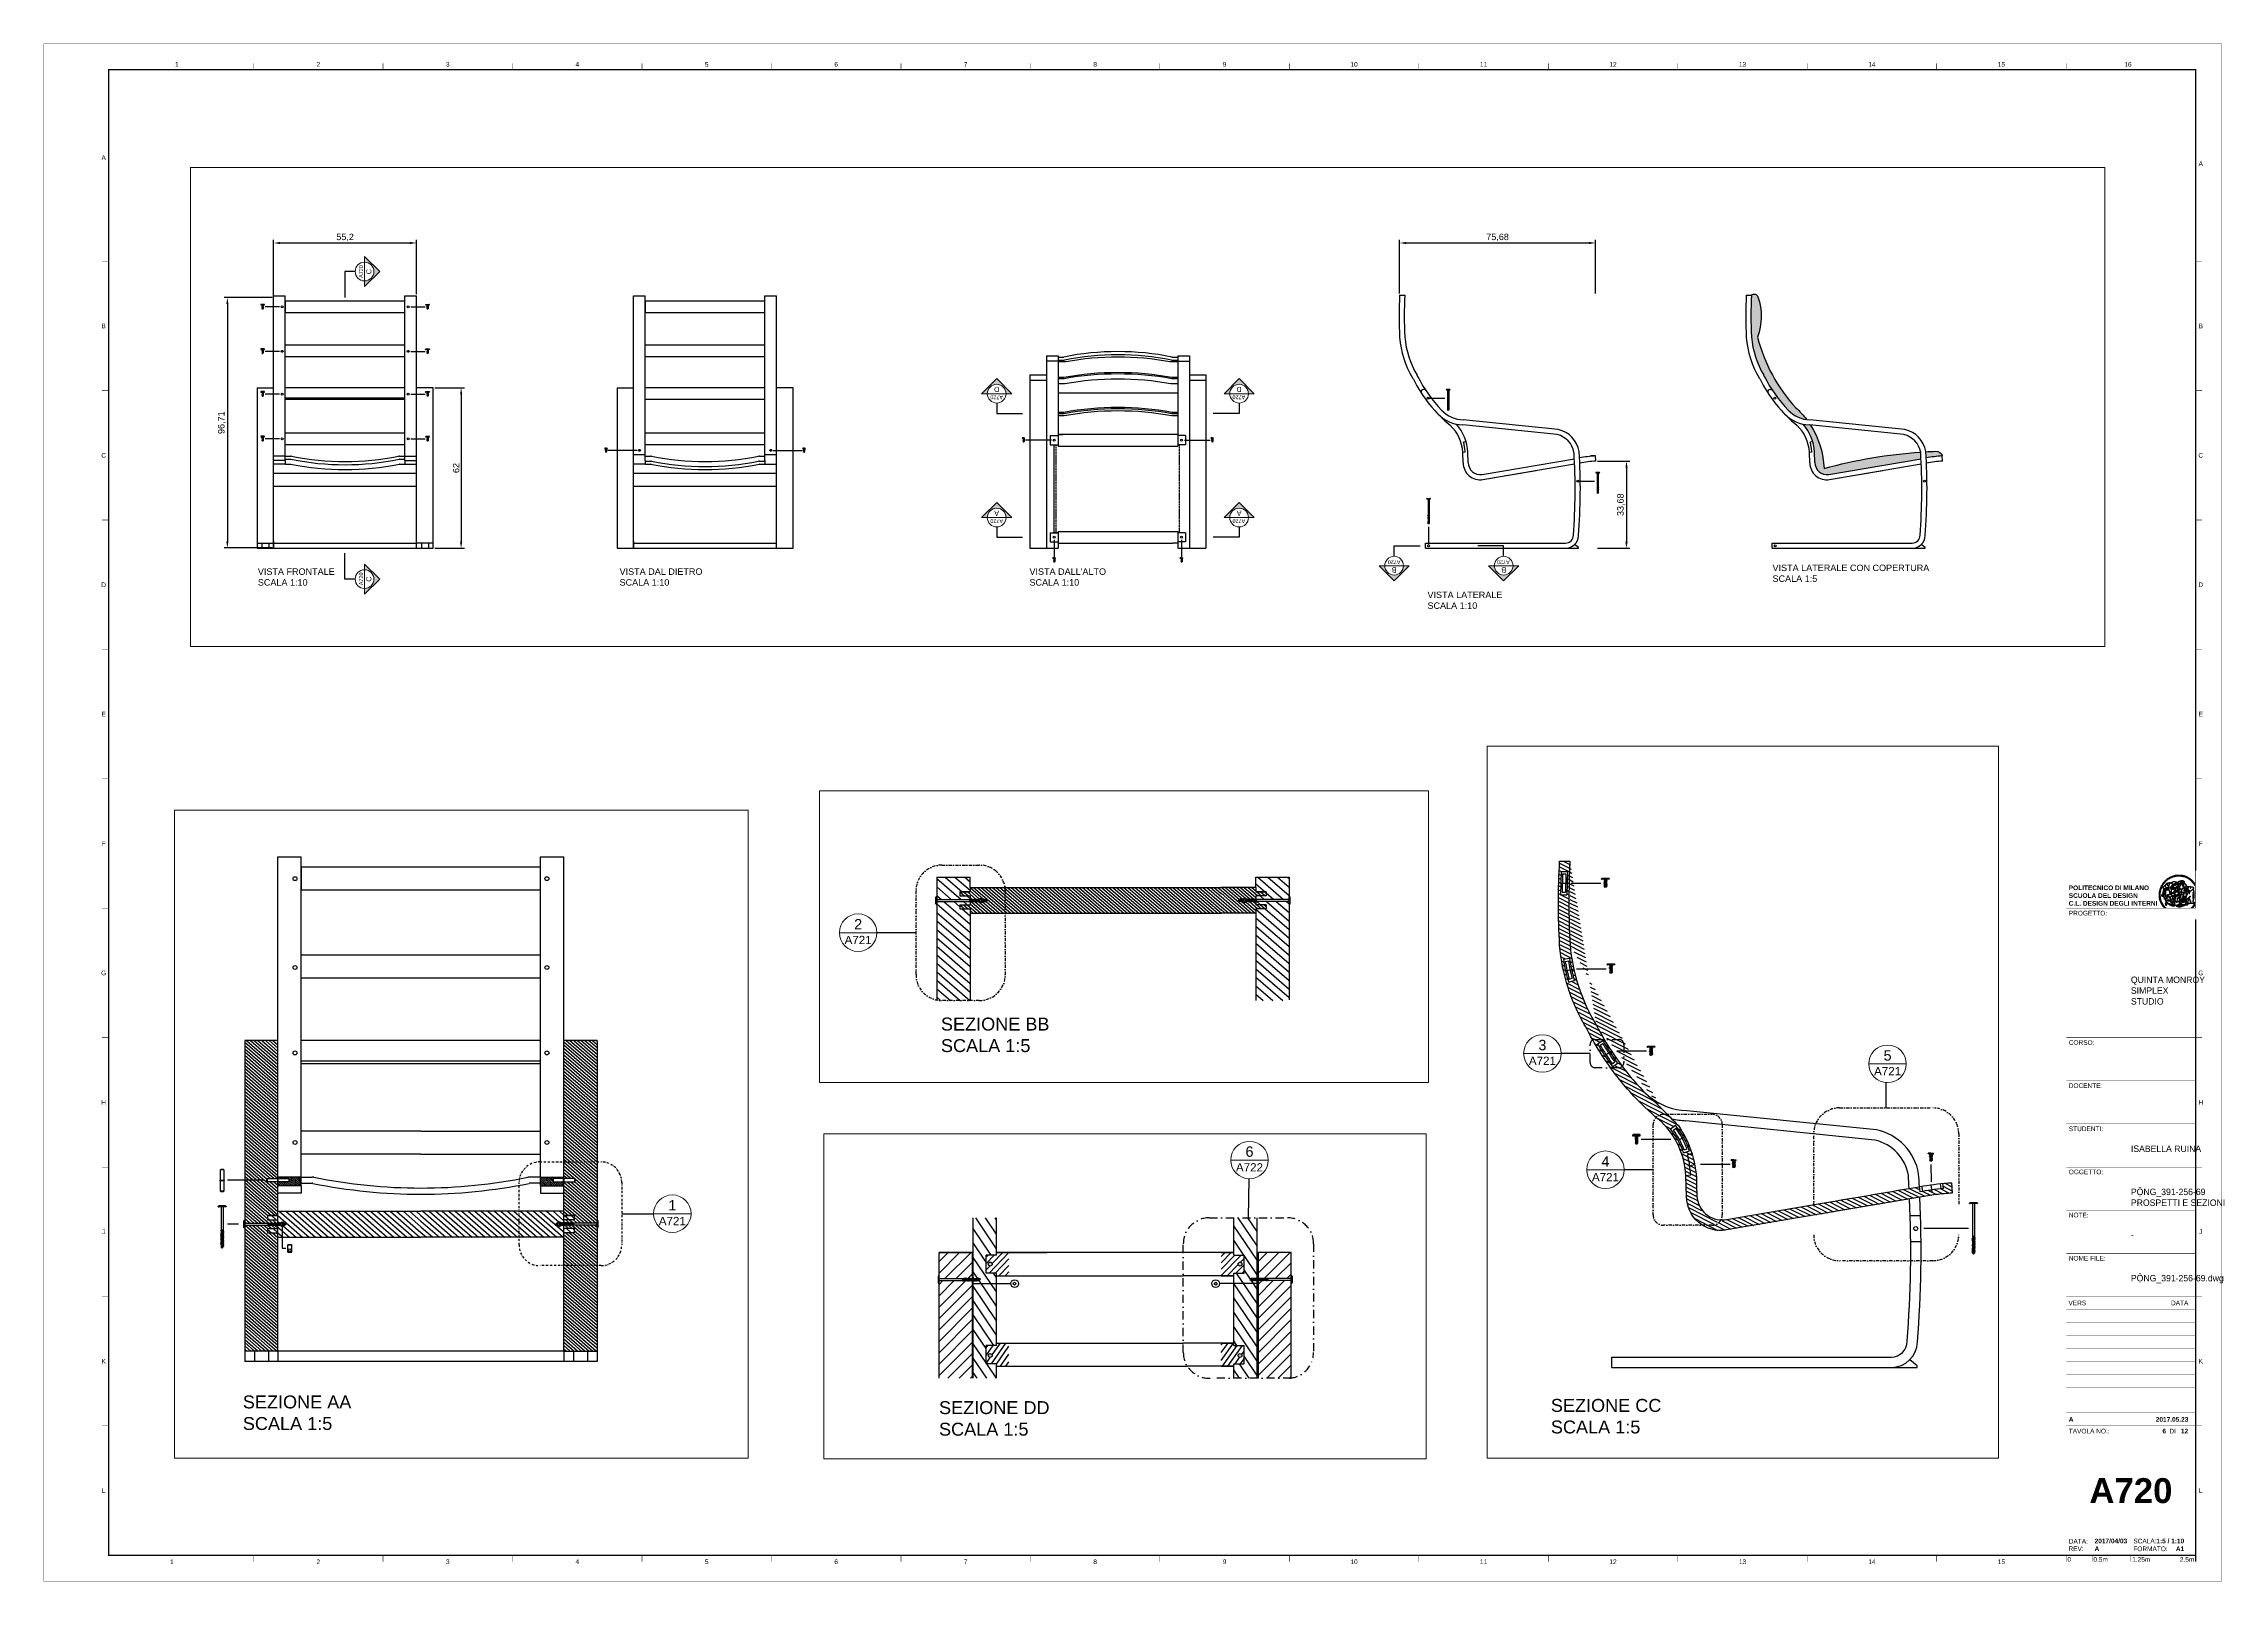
# Paper-space layout 'A720' of a CAD drawing. Header units: millimetres. Extents: x 0 to 842, y 0 to 594.
# The model-space entities are those that its viewports show. They can reach past a viewport. Long polylines and large blocks are cut down to what shows.
import ezdxf
from ezdxf.enums import TextEntityAlignment as Align

# ---------------------------------------------------------------- set-up
doc = ezdxf.new("R2018")
doc.units = ezdxf.units.MM
doc.set_wipeout_variables(frame=1)
doc.linetypes.add('ACAD_ISO02W100', pattern=[15, 12, -3])
doc.linetypes.add('TRATTOPUNTO', pattern=[25.4, 12.7, -6.35, 0, -6.35])
doc.layers.get('0').update_dxf_attribs({"color": 70})
doc.layers.add('A-ANNO-SYMB', color=202, linetype='Continuous', lineweight=18)
for name, color, linetype in [('CONTORNO SEZIONI', 26, 'Continuous'), ('G-ANNO-TEXT', 3, 'Continuous'), ('G-ANNO-TTLB', 3, 'Continuous'), ('LINEE SEZIONATE', 5, 'Continuous'), ('SBAGLIATO CONTORNO SEZIONI', 3, 'Continuous'), ('SIMBOLI', 201, 'Continuous'), ('VITI', 3, 'Continuous'), ('VITIGIUSTO', 61, 'Continuous')]:
    doc.layers.add(name, color=color, linetype=linetype)
doc.layers.add('G-ANNO-NPLT', color=210, linetype='Continuous', plot=False)
doc.layers.add('riquadri', color=159, linetype='Continuous', plot=False)
doc.styles.add('ARIAL', font='arial.ttf')
doc.styles.add('ARIAL-BOLD', font='')
doc.styles.add('E-ARIAL', font='arial.ttf')
doc.styles.get("Standard").update_dxf_attribs({"font": 'arial.ttf'})
doc.styles.get('ARIAL-BOLD').set_extended_font_data('Arial', bold=True)
doc.dimstyles.new('ISO-25', dxfattribs={"dimtxt": 2.5, "dimasz": 2.5, "dimexe": 1.25, "dimexo": 0.625, "dimtad": 1, "dimtxsty": 'Standard', "dimcen": 2.5, "dimadec": 0, "dimazin": 0, "dimtfac": 1, "dimtmove": 0, "dimatfit": 3, "dimfxl": 1, "dimarcsym": 0})
pattern_1 = [(45, (41.4266, -83.0613), (-1.1000814, 1.1000814), [])]
pattern_2 = [(124, (41.4266, -83.0613), (-1.2897752, -0.8699644), [])]
pattern_3 = [(226, (41.42656, -83.0613), (0.616654, -0.5954959), [])]
pattern_4 = [(139, (-511.7405, -56.5382), (-0.812365, -0.9345191), [])]
pattern_5 = [(139, (-511.7405, -56.5382), (-0.3124481, -0.35943044), [])]
pattern_6 = [(139, (-743.6877, -66.4754), (-0.3124481, -0.35943044), [])]
pattern_7 = [(139, (-743.6877, -66.4754), (-0.5415767, -0.62301276), [])]
pattern_8 = [(133, (-943.1345, -66.47538), (-0.19505203, -0.18188896), [])]

# ---------------------------------------------------------------- blocks, each defined once
blk = doc.blocks.new('A1_GRID_LAYOUT')
at = {"layer": 'G-ANNO-NPLT', "const_width": 0.18}
for points in [[(841, 594), (0, 594)], [(0, 0), (0, 594)], [(841, 0), (841, 594)], [(841, 0), (0, 0)]]:
    blk.add_lwpolyline(points, dxfattribs=at)
at = {"layer": 'G-ANNO-TTLB', "const_width": 0.5, "flags": 128}
blk.add_lwpolyline([(25, 584), (25, 10), (831, 10), (831, 584)], close=True, dxfattribs=at)
at = {"layer": 'G-ANNO-TTLB', "const_width": 0.18, "flags": 128}
for points in [[(81, 586.5), (81, 584)], [(131, 586.5), (131, 584)], [(181, 586.5), (181, 584)], [(231, 586.5), (231, 584)], [(281, 586.5), (281, 584)], [(331, 586.5), (331, 584)], [(381, 586.5), (381, 584)], [(431, 586.5), (431, 584)], [(481, 586.5), (481, 584)], [(531, 586.5), (531, 584)], [(581, 586.5), (581, 584)], [(631, 586.5), (631, 584)], [(681, 586.5), (681, 584)], [(731, 586.5), (731, 584)], [(781, 586.5), (781, 584)], [(0, 578.5), (0, 576)], [(25, 510), (22.5, 510)], [(833.5, 510), (831, 510)], [(25, 460), (22.5, 460)], [(833.5, 460), (831, 460)], [(25, 410), (22.5, 410)], [(833.5, 410), (831, 410)], [(25, 360), (22.5, 360)], [(833.5, 360), (831, 360)], [(25, 310), (22.5, 310)], [(833.5, 310), (831, 310)], [(25, 260), (22.5, 260)], [(833.5, 260), (831, 260)], [(25, 210), (22.5, 210)], [(833.5, 210), (831, 210)], [(25, 160), (22.5, 160)], [(833.5, 160), (831, 160)], [(25, 110), (22.5, 110)], [(833.5, 110), (831, 110)], [(833.5, 110), (831, 110)], [(25, 60), (22.5, 60)], [(833.5, 60), (831, 60)], [(833.5, 60), (831, 60)], [(81, 10), (81, 7.5)], [(131, 10), (131, 7.5)], [(181, 10), (181, 7.5)], [(231, 10), (231, 7.5)], [(281, 10), (281, 7.5)], [(331, 10), (331, 7.5)], [(381, 10), (381, 7.5)], [(431, 10), (431, 7.5)], [(481, 10), (481, 7.5)], [(531, 10), (531, 7.5)], [(581, 10), (581, 7.5)], [(631, 10), (631, 7.5)], [(681, 10), (681, 7.5)], [(731, 10), (731, 7.5)], [(781, 10), (781, 7.5)]]:
    blk.add_lwpolyline(points, dxfattribs=at)
at = {"layer": 'G-ANNO-TTLB', "const_width": 0.18}
blk.add_lwpolyline([(716.5, 10), (776.5, 10)], dxfattribs=at)
at = {"layer": 'VITI', "style": 'ARIAL'}
for s, p in [('1', (51.35, 586.07)), ('2', (106, 586.07)), ('3', (156, 586.07)), ('4', (206, 586.07)), ('5', (256, 586.07)), ('6', (306, 586.07)), ('7', (356, 586.07)), ('8', (406, 586.07)), ('9', (456, 586.07)), ('10', (506, 586.07)), ('11', (556, 586.07)), ('12', (606, 586.07)), ('13', (656, 586.07)), ('14', (706, 586.07)), ('15', (756, 586.07)), ('16', (804.89, 586.07)), ('A', (23.09, 549.98)), ('A', (832.98, 547.71)), ('B', (23.09, 485)), ('B', (832.98, 485)), ('C', (23.09, 435)), ('C', (832.98, 435)), ('D', (23.09, 385)), ('D', (832.98, 385)), ('E', (23.09, 335)), ('E', (832.98, 335)), ('F', (23.09, 285)), ('F', (832.98, 285)), ('G', (23.09, 235)), ('G', (832.98, 235)), ('H', (23.09, 185)), ('H', (832.98, 185)), ('J', (23.09, 135)), ('J', (832.98, 135)), ('K', (23.09, 85)), ('K', (832.98, 85)), ('L', (23.09, 35)), ('L', (832.98, 35)), ('2', (106, 7.51)), ('3', (156, 7.51)), ('6', (306, 7.51)), ('8', (406, 7.51)), ('9', (456, 7.51)), ('10', (506, 7.51)), ('12', (606, 7.51)), ('13', (656, 7.51)), ('1', (49.49, 7.51)), ('4', (206, 7.51)), ('5', (256, 7.51)), ('7', (356, 7.51)), ('11', (556, 7.51)), ('14', (706, 7.51)), ('15', (756, 7.51))]:
    blk.add_text(s, height=1.8, dxfattribs=at).set_placement(p, align=Align.MIDDLE_CENTER)
blk = doc.blocks.new('logoPolimi')
for p, q in [((-2.37, 0.12), (-2.16, 0.11)), ((-2.37, 0.01), (-2.16, 0.01)), ((-2.36, 0.23), (-2.15, 0.21)), ((-2.35, 0.34), (-2.14, 0.31)), ((-2.33, 0.45), (-2.12, 0.41)), ((-2.3, 0.55), (-2.1, 0.51)), ((-2.28, 0.66), (-2.07, 0.6)), ((-2.24, 0.77), (-2.04, 0.7)), ((-2.2, 0.87), (-2.01, 0.79)), ((-2.16, 0.97), (-1.97, 0.89)), ((-2.11, 1.07), (-1.93, 0.98)), ((-2.06, 1.17), (-1.88, 1.07)), ((-2.01, 1.26), (-1.83, 1.15)), ((-1.94, 1.36), (-1.77, 1.24)), ((-1.88, 1.45), (-1.71, 1.32)), ((-1.84, 0.03), (-1.82, 0.35)), ((-1.81, 1.53), (-1.65, 1.4)), ((-1.74, 1.61), (-1.58, 1.47)), ((-1.73, 0.59), (-1.73, 0.59)), ((-1.73, 0.59), (-1.73, 0.59)), ((-1.66, 1.69), (-1.51, 1.54)), ((-1.65, 0.57), (-1.65, 0.57)), ((-1.59, 1.12), (-1.59, 1.12)), ((-1.58, 1.77), (-1.44, 1.61)), ((-1.51, 0.55), (-1.51, 0.55)), ((-1.51, 0.55), (-1.51, 0.55)), ((-1.49, 1.84), (-1.36, 1.68)), ((-1.41, 1.91), (-1.28, 1.74)), ((-1.32, 1.97), (-1.2, 1.8)), ((-1.31, 0.79), (-1.21, 0.75)), ((-1.21, 0.75), (-1.31, 0.79)), ((-1.21, 0.75), (-1.31, 0.79)), ((-1.22, 2.03), (-1.11, 1.85)), ((-1.21, 0.75), (-1.21, 0.75)), ((-1.21, 0.75), (-1.21, 0.75)), ((-1.19, 0.76), (-1.19, 0.76)), ((-1.19, 0.76), (-1.19, 0.76)), ((-1.17, 0.99), (-1.18, 0.99)), ((-1.18, 0.99), (-1.17, 0.99)), ((-1.16, 0.57), (-1.16, 0.57)), ((-1.16, 0.57), (-1.16, 0.57)), ((-1.13, 2.09), (-1.03, 1.9)), ((-1.1, 0.01), (-0.99, 0.06)), ((-0.99, 0.06), (-1.1, 0.01)), ((-0.99, 0.06), (-1.1, 0.01)), ((-1.03, 2.14), (-0.94, 1.95)), ((-0.99, 0.06), (-0.99, 0.06)), ((-0.99, 0.06), (-0.99, 0.06)), ((-0.97, 0.79), (-0.98, 0.79)), ((-0.89, 0.84), (-0.97, 0.79)), ((-0.97, 0.79), (-0.89, 0.84)), ((-0.96, 1.41), (-0.96, 1.41)), ((-0.96, 1.41), (-0.96, 1.41)), ((-0.93, 2.18), (-0.84, 1.99)), ((-0.89, 0.84), (-0.82, 0.87)), ((-0.82, 0.87), (-0.89, 0.84)), ((-0.89, 0.84), (-0.82, 0.87)), ((-0.88, 0.83), (-0.89, 0.84)), ((-0.85, 1.39), (-0.85, 1.39)), ((-0.85, 1.39), (-0.85, 1.39)), ((-0.84, 0.14), (-0.84, 0.14)), ((-0.83, 2.22), (-0.75, 2.03)), ((-0.77, 1.08), (-0.78, 1.08)), ((-0.78, 1.08), (-0.77, 1.08)), ((-0.61, 1.12), (-0.77, 1.08)), ((-0.77, 1.08), (-0.61, 1.12)), ((-0.77, 1.08), (-0.61, 1.12)), ((-0.75, 1.3), (-0.76, 1.29)), ((-0.76, 1.29), (-0.75, 1.3)), ((-0.72, 2.26), (-0.66, 2.06)), ((-0.65, 0.99), (-0.7, 0.96)), ((-0.69, 0.18), (-0.68, 0.18)), ((-0.66, 0.93), (-0.66, 0.93)), ((-0.66, 0.93), (-0.64, 0.93)), ((-0.66, 0.93), (-0.66, 0.93)), ((-0.66, 0.93), (-0.66, 0.93)), ((-0.63, 1.01), (-0.63, 1.01)), ((-0.63, 1.01), (-0.62, 1.01)), ((-0.63, 0.66), (-0.63, 0.66)), ((-0.61, 2.29), (-0.56, 2.09)), ((-0.6, 1.12), (-0.61, 1.12)), ((-0.61, 1.12), (-0.6, 1.12)), ((-0.61, 1.12), (-0.6, 1.12)), ((-0.61, 0.86), (-0.57, 0.85)), ((-0.57, 0.85), (-0.61, 0.86)), ((-0.61, 0.86), (-0.57, 0.85)), ((-0.53, 1.08), (-0.6, 1.12)), ((-0.6, 1.12), (-0.6, 1.11)), ((-0.6, 1.12), (-0.53, 1.08)), ((-0.57, 0.8), (-0.59, 0.8)), ((-0.57, 0.85), (-0.53, 0.84)), ((-0.57, 0.85), (-0.57, 0.85)), ((-0.57, 0.85), (-0.57, 0.85)), ((-0.57, 0.85), (-0.53, 0.84)), ((-0.56, 0.29), (-0.49, 0.48)), ((-0.56, 0.14), (-0.56, 0.29)), ((-0.5, 0.11), (-0.56, 0.14)), ((-0.53, 0.84), (-0.51, 0.84)), ((-0.53, 0.84), (-0.51, 0.84)), ((-0.53, 0.84), (-0.53, 0.84)), ((-0.51, 2.32), (-0.46, 2.11)), ((-0.51, 0.11), (-0.51, 0.11)), ((-0.51, 0.11), (-0.51, 0.11)), ((-0.34, 0.33), (-0.5, 0.11)), ((-0.49, 0.48), (-0.41, 0.55)), ((-0.42, 0.8), (-0.47, 0.79)), ((-0.42, 0.8), (-0.47, 0.79)), ((-0.47, 0.79), (-0.45, 0.76)), ((-0.47, 0.79), (-0.45, 0.76)), ((-0.45, 1.14), (-0.42, 1.11)), ((-0.42, 1.26), (-0.36, 1.22)), ((-0.41, 0.55), (-0.34, 0.49)), ((-0.4, 2.34), (-0.36, 2.13)), ((-0.4, 1.37), (-0.38, 1.38)), ((-0.39, 1.37), (-0.4, 1.37)), ((-0.35, 1.33), (-0.4, 1.37)), ((-0.39, 1.24), (-0.4, 1.23)), ((-0.38, 1.14), (-0.38, 1.14)), ((-0.34, 0.49), (-0.09, 0.48)), ((-0.16, 0.32), (-0.34, 0.33)), ((-0.14, 0.32), (-0.31, 0.34)), ((-0.29, 2.35), (-0.26, 2.14)), ((-0.28, 1.3), (-0.29, 1.3)), ((-0.28, 1.3), (-0.28, 1.3)), ((-0.18, 2.36), (-0.16, 2.15)), ((-0.16, 1.24), (-0.16, 1.25)), ((-0.16, 1.25), (-0.16, 1.25)), ((-0.16, 0.49), (-0.14, 0.64)), ((-0.06, 0.27), (-0.16, 0.32)), ((-0.1, 0.88), (-0.09, 0.87)), ((-0.08, 1.37), (-0.08, 1.38)), ((-0.08, 1.23), (-0.05, 1.21)), ((-0.05, 1.21), (-0.08, 1.23)), ((-0.08, 1.23), (-0.05, 1.21)), ((-0.07, 2.37), (-0.06, 2.16)), ((-0.03, 0.26), (-0.06, 0.27)), ((-0.05, 1.21), (-0.04, 1.21)), ((-0.04, 1.21), (-0.05, 1.21)), ((-0.04, 1.21), (-0.04, 1.21)), ((-0.04, 1.21), (-0.04, 1.21)), ((-0.04, 0.48), (-0.03, 0.26)), ((0.03, 1.15), (0.03, 1.15)), ((0.03, 0.66), (0.03, 0.67)), ((0.04, 2.37), (0.04, 2.16)), ((0.07, 0.58), (0.07, 0.57)), ((0.1, 1.18), (0.1, 1.18)), ((0.1, 0.84), (0.1, 0.84)), ((0.13, 1.32), (0.17, 1.19)), ((0.15, 2.36), (0.14, 2.16)), ((0.14, 0.71), (0.34, 0.65)), ((0.31, 0.56), (0.17, 0.63)), ((0.26, 2.36), (0.24, 2.15)), ((0.27, 1.61), (0.27, 1.61)), ((0.27, 1.61), (0.27, 1.61)), ((0.27, 1.61), (0.27, 1.61)), ((0.29, 1.29), (0.29, 1.29)), ((0.29, 1.29), (0.29, 1.29)), ((0.29, 1.29), (0.29, 1.29)), ((0.29, 1.29), (0.29, 1.29)), ((0.33, 0.49), (0.34, 0.49)), ((0.33, 0.03), (0.35, 0.03)), ((0.33, 0.03), (0.35, 0.03)), ((0.37, 2.34), (0.34, 2.13)), ((0.34, 0.65), (0.34, 0.64)), ((0.35, 0.03), (0.57, 0.06)), ((0.35, 0.03), (0.57, 0.06)), ((0.35, 0.03), (0.35, 0.03)), ((0.35, 0.03), (0.35, 0.03)), ((0.38, 1.36), (0.37, 1.35)), ((0.38, 0.34), (0.37, 0.34)), ((0.38, 0.34), (0.38, 0.34)), ((0.43, 0.67), (0.39, 0.64)), ((0.48, 2.32), (0.44, 2.12)), ((0.49, 1.05), (0.51, 1.13)), ((0.51, 1.13), (0.49, 1.05)), ((0.49, 1.05), (0.51, 1.13)), ((0.51, 1.31), (0.5, 1.29)), ((0.51, 1.13), (0.52, 1.23)), ((0.52, 1.23), (0.51, 1.23)), ((0.51, 1.23), (0.52, 1.23)), ((0.52, 1.23), (0.51, 1.13)), ((0.51, 1.13), (0.52, 1.23)), ((0.52, 1.24), (0.6, 1.37)), ((0.52, 1.23), (0.6, 1.36)), ((0.6, 1.36), (0.52, 1.23)), ((0.52, 1.23), (0.52, 1.23)), ((0.52, 1.23), (0.52, 1.24)), ((0.52, 1.23), (0.52, 1.23)), ((0.55, 1.07), (0.53, 1.06)), ((0.53, 1.04), (0.53, 1.06)), ((0.53, 1.05), (0.53, 1.04)), ((0.59, 2.3), (0.54, 2.09)), ((0.54, 0.3), (0.63, 0.32)), ((0.54, -0.08), (0.61, 0.06)), ((0.61, 0.06), (0.54, -0.08)), ((0.54, -0.08), (0.61, 0.06)), ((0.56, 0.19), (0.59, 0.21)), ((0.57, 1.07), (0.57, 1.07)), ((0.57, 1.07), (0.57, 1.07)), ((0.57, 1.07), (0.57, 1.07)), ((0.57, 1.07), (0.57, 1.07)), ((0.57, 1.07), (0.57, 1.07)), ((0.57, 1.07), (0.57, 1.07)), ((0.57, 1.07), (0.57, 1.07)), ((0.58, 0.3), (0.59, 0.29)), ((0.59, 0.78), (0.59, 0.79)), ((0.59, 0.79), (0.59, 0.79)), ((0.59, 0.79), (0.59, 0.79)), ((0.59, 0.79), (0.59, 0.78)), ((0.61, 0.06), (0.6, 0.07)), ((0.6, 0.07), (0.61, 0.06)), ((0.61, 0.06), (0.61, 0.07)), ((0.62, 0.21), (0.65, 0.22)), ((0.69, 2.27), (0.63, 2.07)), ((0.64, 1.37), (0.65, 1.37)), ((0.69, 0.86), (0.68, 0.86)), ((0.68, 0.86), (0.69, 0.86)), ((0.68, 0.76), (0.68, 0.76)), ((0.8, 2.23), (0.73, 2.03)), ((0.76, 0.26), (0.76, 0.26)), ((0.9, 2.19), (0.82, 2)), ((0.82, 0.35), (0.84, 0.36)), ((0.82, 0.35), (0.82, 0.35)), ((0.84, 0.36), (0.84, 0.37)), ((0.85, 0.34), (1.05, 0.35)), ((1, 2.15), (0.91, 1.96)), ((0.93, 1.05), (0.93, 1.05)), ((0.93, 1.05), (0.93, 1.05)), ((0.93, 1.05), (0.93, 1.04)), ((0.93, 1.05), (0.93, 1.05)), ((0.97, 0.66), (0.96, 0.66)), ((1.01, 0.97), (0.98, 0.96)), ((1.1, 2.1), (1, 1.91)), ((1.2, 2.04), (1.09, 1.86)), ((1.17, 0.96), (1.17, 0.95)), ((1.17, 0.95), (1.17, 0.95)), ((1.29, 1.99), (1.18, 1.81)), ((1.38, 1.92), (1.26, 1.75)), ((1.34, 0.37), (1.26, 0.04)), ((1.27, 0.37), (1.27, 0.38)), ((1.28, 0.95), (1.28, 0.95)), ((1.47, 1.86), (1.34, 1.69)), ((1.37, 0.73), (1.46, 0.81)), ((1.41, 0.4), (1.41, 0.41)), ((1.56, 1.79), (1.42, 1.63)), ((1.64, 1.71), (1.49, 1.56)), ((1.49, 0.9), (1.57, 0.92)), ((1.72, 1.63), (1.56, 1.49)), ((1.67, 0.6), (1.57, 0.53)), ((1.79, 1.55), (1.63, 1.41)), ((1.86, 1.47), (1.7, 1.34)), ((1.93, 1.38), (1.76, 1.26)), ((1.99, 1.29), (1.81, 1.17)), ((2.05, 1.19), (1.87, 1.09)), ((2.1, 1.1), (1.92, 1)), ((2.15, 1), (1.96, 0.91)), ((2.19, 0.9), (2, 0.82)), ((2.23, 0.79), (2.04, 0.72)), ((2.27, 0.69), (2.07, 0.63)), ((2.3, 0.58), (2.09, 0.53)), ((2.32, 0.47), (2.12, 0.43)), ((2.34, 0.37), (2.13, 0.33)), ((2.36, 0.26), (2.15, 0.23)), ((2.37, 0.15), (2.16, 0.13)), ((2.37, 0.04), (2.16, 0.03)), ((-2.37, -0.1), (-2.16, -0.09)), ((-2.36, -0.21), (-2.15, -0.19)), ((-2.35, -0.32), (-2.14, -0.29)), ((-2.33, -0.43), (-2.12, -0.39)), ((-2.31, -0.54), (-2.1, -0.49)), ((-2.28, -0.65), (-2.08, -0.59)), ((-2.25, -0.75), (-2.05, -0.69)), ((-2.21, -0.86), (-2.02, -0.78)), ((-2.17, -0.96), (-1.98, -0.87)), ((-2.12, -1.06), (-1.93, -0.96)), ((-2.07, -1.16), (-1.89, -1.05)), ((-2.04, -0.15), (-1.97, -0.2)), ((-2.01, -1.25), (-1.84, -1.14)), ((-1.95, -1.34), (-1.78, -1.22)), ((-1.89, -1.43), (-1.72, -1.31)), ((-1.82, -1.52), (-1.66, -1.38)), ((-1.75, -1.6), (-1.59, -1.46)), ((-1.67, -1.68), (-1.52, -1.53)), ((-1.58, -0.12), (-1.6, -0.18)), ((-1.6, -0.18), (-1.58, -0.28)), ((-1.57, -0.54), (-1.59, -0.54)), ((-1.59, -0.54), (-1.59, -0.54)), ((-1.59, -1.76), (-1.45, -1.6)), ((-1.56, -0.32), (-1.56, -0.31)), ((-1.56, -0.31), (-1.56, -0.31)), ((-1.53, -0.65), (-1.53, -0.65)), ((-1.53, -0.65), (-1.53, -0.65)), ((-1.51, -1.83), (-1.37, -1.67)), ((-1.48, -0.86), (-1.48, -0.85)), ((-1.42, -0.37), (-1.42, -0.37)), ((-1.42, -1.9), (-1.29, -1.73)), ((-1.38, -0.46), (-1.38, -0.46)), ((-1.33, -1.96), (-1.21, -1.79)), ((-1.31, -0.24), (-1.31, -0.23)), ((-1.31, -0.23), (-1.31, -0.24)), ((-1.24, -2.02), (-1.13, -1.84)), ((-1.23, -0.19), (-1.23, -0.19)), ((-1.23, -0.19), (-1.23, -0.19)), ((-1.23, -0.19), (-1.23, -0.19)), ((-1.23, -0.19), (-1.23, -0.19)), ((-1.14, -2.08), (-1.04, -1.89)), ((-1.04, -2.13), (-0.95, -1.94)), ((-1.01, -0.39), (-1.02, -0.39)), ((-1.02, -0.39), (-1.01, -0.39)), ((-1.02, -0.7), (-1.02, -0.7)), ((-1.02, -0.7), (-1.02, -0.7)), ((-1.02, -0.7), (-1.02, -0.7)), ((-0.94, -2.18), (-0.86, -1.98)), ((-0.84, -2.22), (-0.77, -2.02)), ((-0.79, -0.51), (-0.83, -0.58)), ((-0.83, -0.58), (-0.79, -0.51)), ((-0.83, -0.58), (-0.79, -0.51)), ((-0.78, -1.05), (-0.83, -0.94)), ((-0.83, -0.94), (-0.78, -1.05)), ((-0.83, -0.94), (-0.83, -0.94)), ((-0.83, -0.94), (-0.78, -1.05)), ((-0.82, -1.23), (-0.82, -1.23)), ((-0.82, -1.23), (-0.77, -1.23)), ((-0.77, -1.23), (-0.82, -1.23)), ((-0.82, -1.23), (-0.82, -1.23)), ((-0.77, -1.23), (-0.82, -1.23)), ((-0.75, -0.96), (-0.8, -0.89)), ((-0.8, -0.89), (-0.79, -0.92)), ((-0.79, -0.92), (-0.8, -0.89)), ((-0.8, -0.89), (-0.75, -0.96)), ((-0.79, -0.92), (-0.8, -0.89)), ((-0.8, -0.89), (-0.8, -0.89)), ((-0.8, -0.89), (-0.75, -0.96)), ((-0.79, -0.92), (-0.78, -0.95)), ((-0.78, -0.95), (-0.79, -0.92)), ((-0.78, -0.95), (-0.79, -0.92)), ((-0.77, -0.49), (-0.78, -0.48)), ((-0.78, -0.48), (-0.77, -0.49)), ((-0.78, -0.95), (-0.76, -1)), ((-0.76, -1), (-0.78, -0.95)), ((-0.76, -1), (-0.78, -0.95)), ((-0.71, -0.89), (-0.75, -0.87)), ((-0.75, -0.87), (-0.71, -0.89)), ((-0.75, -0.87), (-0.71, -0.89)), ((-0.72, -1.01), (-0.75, -0.96)), ((-0.75, -0.96), (-0.72, -1.01)), ((-0.75, -0.96), (-0.72, -1.01)), ((-0.74, -2.25), (-0.67, -2.05)), ((-0.64, -0.93), (-0.71, -0.89)), ((-0.71, -0.89), (-0.64, -0.93)), ((-0.71, -0.89), (-0.64, -0.93)), ((-0.66, -0.53), (-0.66, -0.53)), ((-0.66, -0.53), (-0.66, -0.53)), ((-0.66, -0.53), (-0.66, -0.53)), ((-0.63, -2.29), (-0.57, -2.08)), ((-0.52, -2.31), (-0.48, -2.11)), ((-0.39, -0.81), (-0.51, -0.69)), ((-0.51, -1.04), (-0.5, -1.04)), ((-0.48, -0.42), (-0.48, -0.42)), ((-0.48, -0.42), (-0.48, -0.42)), ((-0.48, -0.42), (-0.48, -0.42)), ((-0.42, -2.33), (-0.38, -2.13)), ((-0.41, -0.51), (-0.41, -0.51)), ((-0.38, -0.05), (-0.39, -0.12)), ((-0.39, -0.12), (-0.37, -0.1)), ((-0.35, -0.14), (-0.37, -0.08)), ((-0.37, -0.09), (-0.37, -0.09)), ((-0.33, -0.12), (-0.35, -0.14)), ((-0.32, -0.14), (-0.35, -0.14)), ((-0.35, -0.18), (-0.34, -0.22)), ((-0.34, -0.08), (-0.29, -0.16)), ((-0.34, -0.22), (-0.34, -0.22)), ((-0.27, -0.17), (-0.32, -0.14)), ((-0.31, -2.35), (-0.28, -2.14)), ((-0.25, -0.91), (-0.26, -0.9)), ((-0.26, -1.29), (0.1, -1.2)), ((0.1, -1.2), (-0.26, -1.29)), ((0.08, -1.4), (-0.26, -1.29)), ((-0.26, -1.29), (0.08, -1.4)), ((-0.26, -1.38), (-0.26, -1.29)), ((-0.26, -1.29), (-0.26, -1.29)), ((-0.26, -1.29), (-0.26, -1.38)), ((-0.26, -1.29), (0.08, -1.4)), ((-0.26, -1.29), (-0.26, -1.29)), ((0.08, -1.49), (-0.26, -1.38)), ((-0.26, -1.38), (0.09, -1.49)), ((-0.2, -2.36), (-0.18, -2.15)), ((-0.14, -0.15), (-0.16, -0.13)), ((-0.11, -0.04), (-0.12, -0.05)), ((-0.09, -2.37), (-0.08, -2.16)), ((-0.04, -0.41), (-0.01, -0.44)), ((-0.01, -0.44), (-0.04, -0.41)), ((-0.04, -0.41), (-0.01, -0.44)), ((0.03, -2.37), (0.02, -2.16)), ((0.07, -0.84), (0.07, -0.84)), ((0.07, -0.84), (0.07, -0.84)), ((0.1, -1.2), (0.08, -1.32)), ((0.08, -1.32), (0.13, -1.2)), ((0.08, -1.4), (0.72, -1.22)), ((0.72, -1.22), (0.08, -1.4)), ((0.08, -1.4), (0.72, -1.22)), ((0.72, -1.31), (0.08, -1.49)), ((0.08, -1.44), (0.08, -1.4)), ((0.08, -1.4), (0.08, -1.44)), ((0.08, -1.4), (0.08, -1.49)), ((0.08, -1.49), (0.08, -1.44)), ((0.08, -1.44), (0.08, -1.44)), ((0.08, -1.44), (0.08, -1.45)), ((0.08, -1.45), (0.08, -1.46)), ((0.08, -1.46), (0.08, -1.49)), ((0.1, -1.01), (0.09, -0.86)), ((0.1, -1.01), (0.09, -0.86)), ((0.09, -1.49), (0.72, -1.31)), ((0.1, -1.2), (0.12, -1.04)), ((0.12, -1.04), (0.1, -1.2)), ((0.13, -1.2), (0.1, -1.2)), ((0.1, -1.2), (0.13, -1.2)), ((0.13, -1.2), (0.1, -1.2)), ((0.1, -1.2), (0.1, -1.2)), ((0.11, -0.44), (0.11, -0.44)), ((0.11, -0.44), (0.11, -0.44)), ((0.12, -0.21), (0.12, -0.21)), ((0.12, -0.21), (0.12, -0.21)), ((0.12, -0.21), (0.12, -0.21)), ((0.12, -0.21), (0.12, -0.21)), ((0.12, -0.21), (0.12, -0.21)), ((0.12, -0.21), (0.12, -0.21)), ((0.12, -0.21), (0.12, -0.21)), ((0.12, -0.21), (0.12, -0.21)), ((0.12, -0.21), (0.12, -0.21)), ((0.12, -0.21), (0.12, -0.21)), ((0.12, -0.21), (0.12, -0.21)), ((0.12, -0.21), (0.12, -0.21)), ((0.12, -0.21), (0.12, -0.21)), ((0.12, -0.56), (0.14, -0.53)), ((0.14, -0.53), (0.12, -0.56)), ((0.12, -0.56), (0.14, -0.53)), ((0.12, -1.04), (0.12, -1.04)), ((0.12, -1.04), (0.12, -1.04)), ((0.12, -1.04), (0.12, -1.04)), ((0.14, -2.37), (0.12, -2.16)), ((0.21, -0.99), (0.13, -1.2)), ((0.13, -1.2), (0.21, -0.99)), ((0.36, -1.14), (0.13, -1.2)), ((0.13, -1.2), (0.26, -1.17)), ((0.14, -0.53), (0.16, -0.49)), ((0.16, -0.49), (0.14, -0.53)), ((0.14, -0.53), (0.16, -0.49)), ((0.16, -0.49), (0.16, -0.49)), ((0.16, -0.49), (0.16, -0.49)), ((0.28, -1.19), (0.21, -0.99)), ((0.21, -0.99), (0.31, -1.27)), ((0.25, -2.36), (0.22, -2.15)), ((0.24, -0.17), (0.24, -0.16)), ((0.24, -0.16), (0.24, -0.17)), ((0.25, -0.84), (0.25, -0.88)), ((0.25, -0.88), (0.25, -0.84)), ((0.25, -0.88), (0.25, -0.84)), ((0.25, -0.88), (0.29, -1.17)), ((0.26, -0.88), (0.25, -0.88)), ((0.31, -1.27), (0.25, -0.88)), ((0.26, -1.17), (0.28, -1.16)), ((0.28, -1.16), (0.36, -1.14)), ((0.29, -1.17), (0.28, -1.19)), ((0.35, -2.34), (0.32, -2.14)), ((0.36, -1.14), (0.72, -1.22)), ((0.72, -1.22), (0.36, -1.14)), ((0.46, -2.32), (0.42, -2.12)), ((0.49, -0.31), (0.49, -0.31)), ((0.49, -0.31), (0.49, -0.31)), ((0.5, -0.27), (0.5, -0.27)), ((0.51, -0.27), (0.51, -0.27)), ((0.57, -2.3), (0.52, -2.1)), ((0.68, -2.27), (0.62, -2.07)), ((0.78, -2.24), (0.71, -2.04)), ((0.72, -0.81), (0.75, -0.89)), ((0.72, -1.22), (0.72, -1.31)), ((0.72, -1.31), (0.72, -1.22)), ((0.74, -0.23), (0.74, -0.23)), ((0.74, -0.23), (0.75, -0.24)), ((0.75, -0.23), (0.75, -0.23)), ((0.89, -2.2), (0.81, -2)), ((0.86, -0.25), (0.82, -0.34)), ((0.87, -0.22), (0.86, -0.23)), ((0.87, -0.22), (0.86, -0.25)), ((0.99, -2.15), (0.9, -1.96)), ((0.96, -0.58), (0.96, -0.57)), ((1.09, -2.11), (0.99, -1.92)), ((1.05, -1.05), (1.04, -1.05)), ((1.19, -2.05), (1.08, -1.87)), ((1.28, -2), (1.17, -1.82)), ((1.37, -1.93), (1.25, -1.76)), ((1.31, -0.27), (1.3, -0.26)), ((1.3, -0.26), (1.3, -0.26)), ((1.3, -0.26), (1.3, -0.26)), ((1.3, -0.26), (1.31, -0.27)), ((1.3, -0.26), (1.3, -0.26)), ((1.46, -1.87), (1.33, -1.7)), ((1.54, -1.8), (1.41, -1.64)), ((1.63, -1.72), (1.48, -1.57)), ((1.71, -1.65), (1.55, -1.5)), ((1.78, -1.57), (1.62, -1.43)), ((1.85, -1.48), (1.69, -1.35)), ((1.92, -1.39), (1.75, -1.27)), ((1.98, -1.3), (1.81, -1.19)), ((2.04, -1.21), (1.86, -1.1)), ((2.09, -1.11), (1.91, -1.01)), ((2.14, -1.01), (1.95, -0.92)), ((2.19, -0.91), (1.99, -0.83)), ((2.23, -0.81), (2.03, -0.74)), ((2.26, -0.7), (2.06, -0.64)), ((2.29, -0.6), (2.09, -0.55)), ((2.32, -0.49), (2.11, -0.45)), ((2.34, -0.38), (2.13, -0.35)), ((2.35, -0.27), (2.15, -0.25)), ((2.37, -0.08), (2.16, -0.07)), ((2.36, -0.16), (2.16, -0.15))]:
    blk.add_line(p, q)
for points in [[(-1.9, 0.12), (-1.94, 0.02), (-2.05, -0.09), (-2.05, -0.09)], [(-1.86, 0.38), (-1.86, 0.38), (-1.87, 0.19), (-1.9, 0.12)], [(-1.76, 0.6), (-1.76, 0.6), (-1.84, 0.57), (-1.86, 0.38)], [(-1.86, -0.04), (-1.84, 0.02), (-1.84, 0.03), (-1.84, 0.03)], [(-1.82, 0.78), (-1.83, 0.8), (-1.85, 0.86), (-1.83, 0.88)], [(-1.82, 0.78), (-1.83, 0.8), (-1.85, 0.86), (-1.83, 0.88)], [(-1.83, 0.88), (-1.81, 0.9), (-1.76, 0.96), (-1.76, 0.96)], [(-1.83, 0.88), (-1.81, 0.9), (-1.76, 0.96), (-1.76, 0.96)], [(-1.76, 0.6), (-1.83, 0.7), (-1.78, 0.74), (-1.78, 0.74)], [(-1.78, 0.74), (-1.79, 0.74), (-1.83, 0.7), (-1.76, 0.6)], [(-1.78, 0.74), (-1.8, 0.76), (-1.81, 0.78), (-1.82, 0.78)], [(-1.78, 0.74), (-1.8, 0.76), (-1.81, 0.78), (-1.82, 0.78)], [(-1.82, 0.35), (-1.81, 0.5), (-1.73, 0.59), (-1.73, 0.59)], [(-1.82, -0.19), (-1.73, -0.07), (-1.75, 0.14), (-1.75, 0.3)], [(-1.75, 0.33), (-1.75, 0.17), (-1.73, -0.05), (-1.8, -0.17)], [(-1.78, 0.74), (-1.75, 0.72), (-1.72, 0.69), (-1.68, 0.7)], [(-1.68, 0.7), (-1.72, 0.69), (-1.75, 0.72), (-1.78, 0.74)], [(-1.68, 0.7), (-1.72, 0.69), (-1.75, 0.72), (-1.78, 0.74)], [(-1.78, 0.74), (-1.78, 0.74), (-1.78, 0.74), (-1.78, 0.74)], [(-1.76, 0.96), (-1.68, 1.1), (-1.59, 1.12), (-1.59, 1.12)], [(-1.76, 0.96), (-1.68, 1.1), (-1.6, 1.12), (-1.6, 1.12)], [(-1.73, 0.59), (-1.74, 0.59), (-1.75, 0.6), (-1.76, 0.6)], [(-1.73, 0.59), (-1.74, 0.59), (-1.75, 0.6), (-1.76, 0.6)], [(-1.75, 0.3), (-1.76, 0.47), (-1.65, 0.57), (-1.65, 0.57)], [(-1.65, 0.57), (-1.65, 0.57), (-1.76, 0.5), (-1.75, 0.33)], [(-1.65, 0.57), (-1.68, 0.58), (-1.7, 0.58), (-1.73, 0.59)], [(-1.65, 0.57), (-1.68, 0.58), (-1.7, 0.58), (-1.73, 0.59)], [(-1.5, 0.71), (-1.53, 0.74), (-1.61, 0.71), (-1.68, 0.7)], [(-1.68, 0.7), (-1.61, 0.71), (-1.53, 0.73), (-1.5, 0.71)], [(-1.5, 0.71), (-1.53, 0.73), (-1.61, 0.71), (-1.68, 0.7)], [(-1.51, 0.55), (-1.56, 0.56), (-1.61, 0.56), (-1.65, 0.57)], [(-1.65, 0.57), (-1.61, 0.56), (-1.56, 0.56), (-1.51, 0.55)], [(-1.51, 0.55), (-1.56, 0.56), (-1.61, 0.56), (-1.65, 0.57)], [(-1.59, 1.12), (-1.6, 1.06), (-1.61, 0.99), (-1.61, 0.97)], [(-1.61, 0.97), (-1.61, 0.99), (-1.6, 1.06), (-1.59, 1.12)], [(-1.61, 0.97), (-1.61, 0.99), (-1.6, 1.06), (-1.59, 1.12)], [(-1.61, 0.97), (-1.61, 0.95), (-1.56, 0.88), (-1.54, 0.87)], [(-1.54, 0.87), (-1.56, 0.88), (-1.61, 0.95), (-1.61, 0.97)], [(-1.54, 0.87), (-1.56, 0.88), (-1.61, 0.96), (-1.61, 0.97)], [(-1.59, 1.12), (-1.59, 1.13), (-1.59, 1.15), (-1.58, 1.16)], [(-1.59, 1.12), (-1.59, 1.13), (-1.59, 1.15), (-1.58, 1.16)], [(-1.58, 1.16), (-1.57, 1.21), (-1.52, 1.23), (-1.49, 1.25)], [(-1.58, 1.16), (-1.57, 1.21), (-1.52, 1.23), (-1.49, 1.25)], [(-1.58, 0.36), (-1.58, 0.48), (-1.51, 0.55), (-1.51, 0.55)], [(-1.51, 0.55), (-1.51, 0.55), (-1.58, 0.48), (-1.58, 0.36)], [(-1.51, 0.55), (-1.51, 0.55), (-1.58, 0.48), (-1.58, 0.36)], [(-1.55, 0.04), (-1.55, 0.08), (-1.58, 0.25), (-1.58, 0.36)], [(-1.58, 0.36), (-1.58, 0.25), (-1.55, 0.08), (-1.55, 0.04)], [(-1.58, 0.36), (-1.58, 0.25), (-1.55, 0.08), (-1.55, 0.04)], [(-1.58, -0.12), (-1.57, -0.06), (-1.55, 0.02), (-1.55, 0.04)], [(-1.55, 0.04), (-1.55, 0.02), (-1.57, -0.06), (-1.58, -0.12)], [(-1.55, 0.04), (-1.55, 0.02), (-1.56, -0.04), (-1.57, -0.1)], [(-1.54, 0.87), (-1.52, 0.85), (-1.47, 0.83), (-1.44, 0.83)], [(-1.44, 0.83), (-1.47, 0.83), (-1.52, 0.85), (-1.54, 0.87)], [(-1.45, 0.83), (-1.47, 0.83), (-1.52, 0.85), (-1.54, 0.87)], [(-1.51, 0.55), (-1.33, 0.54), (-1.16, 0.57), (-1.16, 0.57)], [(-1.16, 0.57), (-1.16, 0.57), (-1.33, 0.54), (-1.51, 0.55)], [(-1.16, 0.57), (-1.16, 0.57), (-1.33, 0.54), (-1.51, 0.55)], [(-1.5, 0.71), (-1.46, 0.68), (-1.4, 0.62), (-1.33, 0.66)], [(-1.33, 0.66), (-1.4, 0.62), (-1.46, 0.68), (-1.5, 0.71)], [(-1.33, 0.66), (-1.4, 0.62), (-1.46, 0.68), (-1.5, 0.71)], [(-1.49, 1.25), (-1.46, 1.26), (-1.42, 1.33), (-1.39, 1.36)], [(-1.49, 1.25), (-1.46, 1.27), (-1.43, 1.34), (-1.39, 1.36)], [(-1.31, 0.79), (-1.33, 0.79), (-1.42, 0.83), (-1.45, 0.83)], [(-1.44, 0.83), (-1.42, 0.83), (-1.33, 0.79), (-1.31, 0.79)], [(-1.31, 0.79), (-1.33, 0.79), (-1.42, 0.83), (-1.44, 0.83)], [(-1.35, 1.1), (-1.4, 1.17), (-1.36, 1.23), (-1.29, 1.31)], [(-1.29, 1.31), (-1.36, 1.23), (-1.4, 1.17), (-1.35, 1.1)], [(-1.35, 1.1), (-1.4, 1.17), (-1.36, 1.23), (-1.29, 1.31)], [(-1.39, 1.36), (-1.35, 1.38), (-1.26, 1.4), (-1.19, 1.41)], [(-1.39, 1.36), (-1.35, 1.38), (-1.26, 1.4), (-1.19, 1.41)], [(-1.18, 0.99), (-1.24, 0.97), (-1.3, 1.03), (-1.35, 1.1)], [(-1.35, 1.1), (-1.3, 1.03), (-1.24, 0.97), (-1.18, 0.99)], [(-1.18, 1), (-1.24, 0.97), (-1.3, 1.03), (-1.35, 1.1)], [(-1.33, 0.66), (-1.28, 0.7), (-1.23, 0.73), (-1.21, 0.75)], [(-1.21, 0.75), (-1.23, 0.73), (-1.28, 0.7), (-1.33, 0.66)], [(-1.21, 0.75), (-1.23, 0.73), (-1.28, 0.7), (-1.33, 0.66)], [(-1.29, 1.31), (-1.22, 1.39), (-1.01, 1.41), (-0.96, 1.41)], [(-0.96, 1.41), (-1.01, 1.41), (-1.22, 1.39), (-1.29, 1.31)], [(-1.29, 1.31), (-1.22, 1.39), (-1.01, 1.41), (-0.96, 1.41)], [(-1.24, -0.02), (-1.21, -0.01), (-1.1, 0.01), (-1.1, 0.01)], [(-1.1, 0.01), (-1.1, 0.01), (-1.21, -0.01), (-1.24, -0.02)], [(-1.1, 0.01), (-1.1, 0.01), (-1.21, -0.01), (-1.24, -0.02)], [(-1.21, 0.75), (-1.2, 0.75), (-1.19, 0.76), (-1.19, 0.76)], [(-1.19, 0.76), (-1.19, 0.76), (-1.2, 0.75), (-1.21, 0.75)], [(-1.19, 0.76), (-1.19, 0.76), (-1.2, 0.76), (-1.21, 0.75)], [(-1.19, 1.41), (-1.11, 1.43), (-0.97, 1.41), (-0.97, 1.41)], [(-1.19, 1.41), (-1.12, 1.43), (-0.98, 1.41), (-0.98, 1.41)], [(-1.19, 0.76), (-1.19, 0.77), (-1.18, 0.78), (-1.18, 0.79)], [(-1.18, 0.79), (-1.18, 0.78), (-1.19, 0.77), (-1.19, 0.76)], [(-1.19, 0.76), (-1.19, 0.77), (-1.19, 0.78), (-1.18, 0.79)], [(-1.18, 0.68), (-1.18, 0.68), (-1.19, 0.71), (-1.19, 0.76)], [(-1.19, 0.76), (-1.19, 0.71), (-1.18, 0.68), (-1.18, 0.68)], [(-1.18, 0.68), (-1.18, 0.68), (-1.19, 0.71), (-1.19, 0.76)], [(-1.18, 0.97), (-1.18, 0.97), (-1.18, 0.98), (-1.17, 0.99)], [(-1.17, 0.99), (-1.18, 0.98), (-1.18, 0.97), (-1.18, 0.97)], [(-1.18, 0.97), (-1.18, 0.97), (-1.18, 0.98), (-1.17, 0.99)], [(-1.18, 0.79), (-1.17, 0.86), (-1.18, 0.95), (-1.18, 0.97)], [(-1.18, 0.97), (-1.18, 0.95), (-1.17, 0.86), (-1.18, 0.79)], [(-1.18, 0.79), (-1.17, 0.86), (-1.18, 0.95), (-1.18, 0.97)], [(-1.16, 0.57), (-1.17, 0.6), (-1.18, 0.64), (-1.18, 0.68)], [(-1.18, 0.68), (-1.18, 0.64), (-1.17, 0.6), (-1.16, 0.57)], [(-1.16, 0.57), (-1.17, 0.6), (-1.18, 0.64), (-1.18, 0.68)], [(-1.17, 0.99), (-1.17, 1.03), (-1.16, 1.09), (-1.14, 1.13)], [(-1.09, 0.42), (-1.1, 0.44), (-1.14, 0.48), (-1.16, 0.57)], [(-1.16, 0.57), (-1.14, 0.48), (-1.1, 0.44), (-1.09, 0.42)], [(-1.09, 0.42), (-1.1, 0.44), (-1.14, 0.48), (-1.16, 0.57)], [(-1.14, 1.13), (-1.12, 1.18), (-1.05, 1.31), (-1.05, 1.31)], [(-1.12, 0.46), (-1.12, 0.46), (-1.13, 0.38), (-1.11, 0.26)], [(-1.11, 0.26), (-1.08, 0.14), (-1.05, 0.03), (-1.05, 0.03)], [(-1.02, 0.32), (-1.02, 0.32), (-1.08, 0.4), (-1.09, 0.42)], [(-1.09, 0.42), (-1.08, 0.4), (-1.02, 0.32), (-1.02, 0.32)], [(-1.02, 0.32), (-1.02, 0.32), (-1.08, 0.4), (-1.09, 0.42)], [(-0.98, 0.2), (-0.98, 0.21), (-1.02, 0.32), (-1.02, 0.32)], [(-1.02, 0.32), (-1.02, 0.32), (-0.98, 0.21), (-0.98, 0.2)], [(-0.98, 0.2), (-0.98, 0.21), (-1.02, 0.32), (-1.02, 0.32)], [(-1.01, 0.12), (-1, 0.16), (-0.98, 0.19), (-0.98, 0.2)], [(-0.98, 0.2), (-0.98, 0.19), (-1, 0.16), (-1.01, 0.12)], [(-1.01, 0.12), (-1, 0.16), (-0.98, 0.19), (-0.98, 0.2)], [(-0.99, 0.06), (-1, 0.07), (-1.01, 0.1), (-1.01, 0.12)], [(-1.01, 0.12), (-1.01, 0.1), (-1, 0.07), (-0.99, 0.06)], [(-0.99, 0.06), (-1, 0.07), (-1.01, 0.1), (-1.01, 0.12)], [(-0.99, 0.06), (-0.99, 0.06), (-0.99, 0.06), (-0.98, 0.05)], [(-0.98, 0.05), (-0.99, 0.06), (-0.99, 0.06), (-0.99, 0.06)], [(-0.99, 0.05), (-0.99, 0.06), (-0.99, 0.06), (-0.99, 0.06)], [(-0.95, 0.02), (-0.96, 0.03), (-0.97, 0.04), (-0.99, 0.05)], [(-0.98, 1.41), (-0.98, 1.41), (-0.97, 1.41), (-0.96, 1.41)], [(-0.98, 0.81), (-0.94, 0.85), (-0.92, 0.93), (-0.91, 0.97)], [(-0.91, 0.97), (-0.92, 0.93), (-0.94, 0.85), (-0.98, 0.81)], [(-0.91, 0.97), (-0.92, 0.93), (-0.94, 0.85), (-0.98, 0.81)], [(-0.98, 0.79), (-0.98, 0.81), (-0.98, 0.81), (-0.98, 0.81)], [(-0.98, 0.81), (-0.98, 0.81), (-0.98, 0.81), (-0.98, 0.79)], [(-0.98, 0.81), (-0.98, 0.81), (-0.98, 0.81), (-0.98, 0.79)], [(-0.98, 0.79), (-0.98, 0.79), (-0.98, 0.78), (-0.97, 0.77)], [(-0.98, 0.79), (-0.98, 0.79), (-0.98, 0.78), (-0.97, 0.77)], [(-0.98, 0.05), (-0.97, 0.04), (-0.96, 0.03), (-0.95, 0.02)], [(-0.95, 0.02), (-0.96, 0.03), (-0.97, 0.04), (-0.98, 0.05)], [(-0.97, 1.41), (-0.97, 1.41), (-0.97, 1.41), (-0.96, 1.41)], [(-0.97, 0.77), (-0.96, 0.74), (-0.91, 0.64), (-0.91, 0.57)], [(-0.97, 0.77), (-0.96, 0.74), (-0.91, 0.64), (-0.91, 0.57)], [(-0.96, 1.41), (-0.94, 1.41), (-0.9, 1.41), (-0.85, 1.39)], [(-0.96, 1.41), (-0.94, 1.41), (-0.9, 1.41), (-0.85, 1.39)], [(-0.95, 0.02), (-0.94, 0.01), (-0.92, 0.01), (-0.9, 0.01)], [(-0.9, 0.01), (-0.92, 0.01), (-0.94, 0.01), (-0.95, 0.02)], [(-0.91, 0.01), (-0.92, 0.01), (-0.94, 0.01), (-0.95, 0.02)], [(-0.91, 0.97), (-0.89, 1), (-0.87, 1.01), (-0.84, 1.02)], [(-0.84, 1.02), (-0.87, 1.01), (-0.89, 1), (-0.91, 0.97)], [(-0.84, 1.02), (-0.87, 1.01), (-0.89, 1.01), (-0.91, 0.97)], [(-0.91, 0.57), (-0.91, 0.5), (-0.9, 0.43), (-0.88, 0.37)], [(-0.91, 0.57), (-0.91, 0.5), (-0.9, 0.43), (-0.88, 0.37)], [(-0.87, 0.03), (-0.87, 0.03), (-0.89, 0.01), (-0.91, 0.01)], [(-0.9, 0.01), (-0.89, 0.01), (-0.87, 0.03), (-0.87, 0.03)], [(-0.87, 0.03), (-0.87, 0.03), (-0.89, 0.01), (-0.9, 0.01)], [(-0.88, 0.84), (-0.88, 0.84), (-0.89, 0.79), (-0.88, 0.77)], [(-0.88, 0.77), (-0.89, 0.79), (-0.88, 0.83), (-0.88, 0.83)], [(-0.74, 0.66), (-0.85, 0.67), (-0.88, 0.77), (-0.88, 0.77)], [(-0.88, 0.77), (-0.88, 0.77), (-0.85, 0.67), (-0.74, 0.66)], [(-0.88, 0.37), (-0.86, 0.32), (-0.83, 0.25), (-0.82, 0.25)], [(-0.88, 0.37), (-0.86, 0.32), (-0.83, 0.25), (-0.82, 0.25)], [(-0.87, 0.03), (-0.86, 0.03), (-0.86, 0.05), (-0.86, 0.06)], [(-0.86, 0.06), (-0.86, 0.05), (-0.86, 0.03), (-0.87, 0.03)], [(-0.86, 0.06), (-0.86, 0.05), (-0.86, 0.03), (-0.87, 0.03)], [(-0.85, 1.39), (-0.86, 1.42), (-0.8, 1.45), (-0.8, 1.46)], [(-0.85, 1.39), (-0.86, 1.42), (-0.83, 1.44), (-0.82, 1.45)], [(-0.86, 0.06), (-0.86, 0.07), (-0.86, 0.1), (-0.85, 0.11)], [(-0.85, 0.11), (-0.86, 0.1), (-0.86, 0.07), (-0.86, 0.06)], [(-0.85, 0.11), (-0.86, 0.1), (-0.86, 0.07), (-0.86, 0.06)], [(-0.81, 1.36), (-0.83, 1.37), (-0.84, 1.38), (-0.85, 1.39)], [(-0.85, 1.39), (-0.84, 1.38), (-0.83, 1.37), (-0.81, 1.36)], [(-0.85, 1.39), (-0.84, 1.38), (-0.83, 1.37), (-0.81, 1.36)], [(-0.85, 0.11), (-0.85, 0.12), (-0.84, 0.14), (-0.84, 0.14)], [(-0.84, 0.14), (-0.84, 0.14), (-0.85, 0.12), (-0.85, 0.11)], [(-0.84, 0.14), (-0.84, 0.14), (-0.85, 0.12), (-0.85, 0.11)], [(-0.84, 1.02), (-0.83, 1.03), (-0.81, 1.05), (-0.78, 1.08)], [(-0.78, 1.08), (-0.81, 1.05), (-0.83, 1.03), (-0.84, 1.02)], [(-0.78, 1.08), (-0.81, 1.05), (-0.83, 1.03), (-0.84, 1.02)], [(-0.84, 0.14), (-0.83, 0.15), (-0.81, 0.16), (-0.81, 0.16)], [(-0.81, 0.16), (-0.81, 0.16), (-0.83, 0.15), (-0.84, 0.14)], [(-0.81, 0.16), (-0.81, 0.16), (-0.84, 0.15), (-0.84, 0.14)], [(-0.84, 0.15), (-0.84, 0.15), (-0.84, 0.15), (-0.84, 0.14)], [(-0.84, 0.14), (-0.84, 0.14), (-0.84, 0.14), (-0.84, 0.14)], [(-0.84, 0.14), (-0.84, 0.14), (-0.84, 0.14), (-0.84, 0.14)], [(-0.84, 0.14), (-0.84, 0.14), (-0.84, 0.14), (-0.84, 0.14)], [(-0.82, 1.45), (-0.82, 1.45), (-0.8, 1.45), (-0.8, 1.45)], [(-0.82, 0.87), (-0.82, 0.87), (-0.72, 0.91), (-0.66, 0.93)], [(-0.66, 0.93), (-0.72, 0.91), (-0.82, 0.87), (-0.82, 0.87)], [(-0.82, 0.87), (-0.82, 0.87), (-0.72, 0.91), (-0.66, 0.93)], [(-0.82, 0.25), (-0.8, 0.25), (-0.77, 0.24), (-0.77, 0.23)], [(-0.82, 0.25), (-0.8, 0.25), (-0.78, 0.24), (-0.77, 0.23)], [(-0.76, 1.29), (-0.77, 1.32), (-0.79, 1.34), (-0.81, 1.36)], [(-0.81, 1.36), (-0.79, 1.34), (-0.77, 1.32), (-0.76, 1.29)], [(-0.81, 1.36), (-0.79, 1.34), (-0.77, 1.32), (-0.76, 1.3)], [(-0.81, 0.16), (-0.8, 0.17), (-0.8, 0.17), (-0.79, 0.18)], [(-0.79, 0.18), (-0.8, 0.17), (-0.8, 0.17), (-0.81, 0.16)], [(-0.79, 0.18), (-0.8, 0.17), (-0.8, 0.17), (-0.81, 0.16)], [(-0.8, 1.46), (-0.8, 1.49), (-0.69, 1.51), (-0.69, 1.51)], [(-0.8, 1.46), (-0.8, 1.49), (-0.75, 1.49), (-0.75, 1.49)], [(-0.8, 1.45), (-0.8, 1.45), (-0.8, 1.46), (-0.8, 1.46)], [(-0.79, 0.18), (-0.78, 0.18), (-0.77, 0.16), (-0.77, 0.16)], [(-0.77, 0.16), (-0.77, 0.16), (-0.78, 0.18), (-0.79, 0.18)], [(-0.77, 0.16), (-0.77, 0.16), (-0.78, 0.18), (-0.79, 0.18)], [(-0.78, 1.08), (-0.77, 1.1), (-0.76, 1.13), (-0.75, 1.16)], [(-0.75, 1.16), (-0.76, 1.13), (-0.77, 1.1), (-0.78, 1.08)], [(-0.75, 1.16), (-0.76, 1.13), (-0.77, 1.1), (-0.78, 1.08)], [(-0.77, 0.23), (-0.76, 0.22), (-0.72, 0.2), (-0.71, 0.2)], [(-0.77, 0.23), (-0.76, 0.22), (-0.72, 0.2), (-0.71, 0.2)], [(-0.77, 0.16), (-0.77, 0.16), (-0.74, 0.16), (-0.7, 0.17)], [(-0.7, 0.17), (-0.74, 0.16), (-0.77, 0.16), (-0.77, 0.16)], [(-0.7, 0.17), (-0.74, 0.16), (-0.77, 0.16), (-0.77, 0.16)], [(-0.76, 1.3), (-0.74, 1.25), (-0.73, 1.2), (-0.75, 1.16)], [(-0.75, 1.16), (-0.73, 1.2), (-0.74, 1.25), (-0.76, 1.29)], [(-0.76, 1.29), (-0.74, 1.25), (-0.73, 1.2), (-0.75, 1.16)], [(-0.75, 1.49), (-0.75, 1.52), (-0.69, 1.51), (-0.69, 1.51)], [(-0.7, 1.26), (-0.7, 1.28), (-0.73, 1.28), (-0.75, 1.3)], [(-0.75, 1.3), (-0.73, 1.28), (-0.7, 1.28), (-0.7, 1.26)], [(-0.71, 1.24), (-0.72, 1.25), (-0.73, 1.27), (-0.75, 1.28)], [(-0.63, 0.66), (-0.63, 0.66), (-0.73, 0.66), (-0.74, 0.66)], [(-0.74, 0.66), (-0.73, 0.66), (-0.63, 0.66), (-0.63, 0.66)], [(-0.65, 1.23), (-0.67, 1.24), (-0.71, 1.23), (-0.71, 1.24)], [(-0.71, 0.2), (-0.7, 0.2), (-0.69, 0.19), (-0.69, 0.18)], [(-0.71, 0.2), (-0.7, 0.2), (-0.69, 0.19), (-0.69, 0.18)], [(-0.65, 1.23), (-0.67, 1.24), (-0.7, 1.25), (-0.7, 1.26)], [(-0.7, 1.26), (-0.7, 1.25), (-0.67, 1.24), (-0.65, 1.23)], [(-0.7, 0.17), (-0.69, 0.17), (-0.68, 0.18), (-0.69, 0.18)], [(-0.69, 0.18), (-0.68, 0.18), (-0.69, 0.17), (-0.7, 0.17)], [(-0.69, 0.18), (-0.68, 0.18), (-0.69, 0.17), (-0.7, 0.17)], [(-0.69, 1.51), (-0.69, 1.59), (-0.51, 1.55), (-0.51, 1.55)], [(-0.69, 1.51), (-0.66, 1.55), (-0.66, 1.55), (-0.66, 1.55)], [(-0.66, 0.67), (-0.69, 0.69), (-0.68, 0.72), (-0.68, 0.76)], [(-0.68, 0.76), (-0.68, 0.72), (-0.69, 0.69), (-0.66, 0.67)], [(-0.66, 0.68), (-0.69, 0.69), (-0.68, 0.72), (-0.68, 0.76)], [(-0.68, 0.76), (-0.68, 0.79), (-0.67, 0.82), (-0.66, 0.83)], [(-0.66, 0.83), (-0.67, 0.82), (-0.68, 0.79), (-0.68, 0.76)], [(-0.68, 0.76), (-0.68, 0.79), (-0.67, 0.82), (-0.66, 0.83)], [(-0.68, 0.18), (-0.68, 0.18), (-0.56, 0.15), (-0.51, 0.11)], [(-0.68, 0.18), (-0.68, 0.18), (-0.56, 0.15), (-0.51, 0.11)], [(-0.66, 1.55), (-0.63, 1.57), (-0.51, 1.55), (-0.51, 1.55)], [(-0.62, 0.95), (-0.63, 0.95), (-0.64, 0.94), (-0.66, 0.93)], [(-0.66, 0.93), (-0.64, 0.94), (-0.63, 0.95), (-0.62, 0.95)], [(-0.66, 0.83), (-0.65, 0.85), (-0.61, 0.86), (-0.61, 0.86)], [(-0.61, 0.86), (-0.61, 0.86), (-0.65, 0.84), (-0.66, 0.83)], [(-0.66, 0.83), (-0.65, 0.84), (-0.61, 0.86), (-0.61, 0.86)], [(-0.63, 0.66), (-0.64, 0.67), (-0.65, 0.67), (-0.66, 0.68)], [(-0.63, 0.66), (-0.64, 0.67), (-0.65, 0.67), (-0.66, 0.67)], [(-0.66, 0.67), (-0.65, 0.67), (-0.64, 0.67), (-0.63, 0.66)], [(-0.59, 1.24), (-0.6, 1.23), (-0.63, 1.22), (-0.65, 1.23)], [(-0.65, 1.23), (-0.63, 1.22), (-0.6, 1.23), (-0.59, 1.24)], [(-0.56, 1.24), (-0.56, 1.24), (-0.63, 1.22), (-0.65, 1.23)], [(-0.63, 1.01), (-0.63, 1.01), (-0.64, 1), (-0.65, 0.99)], [(-0.64, 0.93), (-0.64, 0.93), (-0.58, 0.88), (-0.57, 0.85)], [(-0.64, 0.93), (-0.64, 0.93), (-0.58, 0.88), (-0.57, 0.85)], [(-0.6, 1.11), (-0.6, 1.11), (-0.59, 1.05), (-0.63, 1.01)], [(-0.6, 1.11), (-0.6, 1.11), (-0.59, 1.05), (-0.63, 1.01)], [(-0.5, 0.65), (-0.55, 0.61), (-0.6, 0.64), (-0.63, 0.66)], [(-0.5, 0.65), (-0.55, 0.61), (-0.6, 0.64), (-0.63, 0.66)], [(-0.62, 1.01), (-0.62, 1.01), (-0.62, 0.97), (-0.62, 0.95)], [(-0.62, 0.95), (-0.62, 0.97), (-0.62, 1.01), (-0.62, 1.01)], [(-0.56, 1.24), (-0.56, 1.24), (-0.57, 1.25), (-0.59, 1.24)], [(-0.59, 1.24), (-0.57, 1.25), (-0.56, 1.24), (-0.56, 1.24)], [(-0.41, 0.55), (-0.41, 0.55), (-0.59, 0.44), (-0.56, 0.15)], [(-0.52, 0.81), (-0.53, 0.8), (-0.56, 0.79), (-0.57, 0.8)], [(-0.57, 0.01), (-0.57, 0.01), (-0.38, -0.06), (-0.35, -0.15)], [(-0.49, 1.27), (-0.5, 1.26), (-0.53, 1.24), (-0.56, 1.24)], [(-0.52, 1.26), (-0.53, 1.26), (-0.54, 1.22), (-0.56, 1.24)], [(-0.56, 1.24), (-0.54, 1.22), (-0.53, 1.26), (-0.52, 1.26)], [(-0.47, 1.06), (-0.49, 1.06), (-0.53, 1.08), (-0.53, 1.08)], [(-0.53, 1.08), (-0.53, 1.08), (-0.49, 1.06), (-0.47, 1.06)], [(-0.53, 0.84), (-0.53, 0.84), (-0.52, 0.81), (-0.52, 0.81)], [(-0.49, 1.27), (-0.5, 1.26), (-0.51, 1.26), (-0.52, 1.26)], [(-0.52, 1.26), (-0.51, 1.26), (-0.5, 1.26), (-0.49, 1.27)], [(-0.51, 0.12), (-0.51, 0.12), (-0.52, 0.19), (-0.49, 0.21)], [(-0.51, 0.19), (-0.51, 0.18), (-0.52, 0.15), (-0.51, 0.14)], [(-0.51, 1.55), (-0.43, 1.57), (-0.43, 1.53), (-0.43, 1.53)], [(-0.51, 1.55), (-0.43, 1.57), (-0.35, 1.51), (-0.35, 1.51)], [(-0.51, 0.84), (-0.51, 0.84), (-0.46, 0.83), (-0.45, 0.83)], [(-0.51, 0.84), (-0.51, 0.84), (-0.46, 0.83), (-0.45, 0.83)], [(-0.42, 0.27), (-0.43, 0.27), (-0.5, 0.2), (-0.51, 0.19)], [(-0.51, 0.14), (-0.51, 0.13), (-0.47, 0.05), (-0.47, 0.04)], [(-0.51, 0.11), (-0.51, 0.11), (-0.51, 0.11), (-0.51, 0.11)], [(-0.51, 0.11), (-0.51, 0.11), (-0.47, 0.1), (-0.46, 0.04)], [(-0.51, 0.11), (-0.51, 0.11), (-0.51, 0.11), (-0.51, 0.11)], [(-0.51, 0.11), (-0.5, 0.11), (-0.5, 0.1), (-0.49, 0.1)], [(-0.47, 0.71), (-0.46, 0.66), (-0.5, 0.65), (-0.5, 0.65)], [(-0.47, 0.71), (-0.46, 0.66), (-0.5, 0.65), (-0.5, 0.65)], [(-0.44, 1.3), (-0.45, 1.3), (-0.47, 1.28), (-0.49, 1.27)], [(-0.49, 1.27), (-0.47, 1.28), (-0.45, 1.3), (-0.44, 1.3)], [(-0.44, 1.3), (-0.45, 1.3), (-0.47, 1.28), (-0.49, 1.27)], [(-0.49, 0.21), (-0.48, 0.21), (-0.47, 0.22), (-0.47, 0.23)], [(-0.49, 0.21), (-0.49, 0.21), (-0.49, 0.21), (-0.49, 0.21)], [(-0.37, -0.09), (-0.37, -0.07), (-0.49, 0.1), (-0.49, 0.1)], [(-0.46, 1.08), (-0.46, 1.07), (-0.46, 1.06), (-0.47, 1.06)], [(-0.47, 1.06), (-0.46, 1.06), (-0.46, 1.07), (-0.46, 1.08)], [(-0.45, 0.76), (-0.44, 0.74), (-0.47, 0.71), (-0.47, 0.71)], [(-0.45, 0.76), (-0.44, 0.74), (-0.47, 0.71), (-0.47, 0.71)], [(-0.47, 0.23), (-0.46, 0.24), (-0.44, 0.27), (-0.42, 0.27)], [(-0.47, 0.04), (-0.47, 0.03), (-0.44, 0.02), (-0.44, 0.01)], [(-0.44, 1.1), (-0.45, 1.1), (-0.46, 1.08), (-0.46, 1.08)], [(-0.46, 1.08), (-0.46, 1.09), (-0.45, 1.1), (-0.44, 1.1)], [(-0.46, 0.04), (-0.46, 0.03), (-0.45, 0.03), (-0.44, 0.02)], [(-0.45, 0.83), (-0.44, 0.83), (-0.39, 0.82), (-0.39, 0.82)], [(-0.45, 0.83), (-0.44, 0.83), (-0.39, 0.82), (-0.39, 0.82)], [(-0.36, 0.68), (-0.36, 0.66), (-0.45, 0.58), (-0.41, 0.55)], [(-0.41, 0.55), (-0.45, 0.58), (-0.4, 0.62), (-0.39, 0.62)], [(-0.41, 1.32), (-0.42, 1.3), (-0.43, 1.3), (-0.44, 1.3)], [(-0.44, 1.3), (-0.43, 1.3), (-0.42, 1.3), (-0.41, 1.32)], [(-0.41, 1.32), (-0.42, 1.3), (-0.43, 1.3), (-0.44, 1.3)], [(-0.42, 1.11), (-0.42, 1.11), (-0.44, 1.1), (-0.44, 1.1)], [(-0.44, 1.1), (-0.44, 1.1), (-0.42, 1.11), (-0.42, 1.11)], [(-0.44, 0.02), (-0.43, 0.01), (-0.44, 0.01), (-0.43, 0)], [(-0.44, 0.01), (-0.43, 0), (-0.43, -0.02), (-0.38, -0.05)], [(-0.43, 1.53), (-0.37, 1.53), (-0.35, 1.5), (-0.35, 1.5)], [(-0.4, 1.12), (-0.4, 1.11), (-0.42, 1.11), (-0.42, 1.11)], [(-0.42, 1.11), (-0.42, 1.11), (-0.4, 1.11), (-0.4, 1.12)], [(-0.39, 0.82), (-0.39, 0.81), (-0.42, 0.8), (-0.42, 0.8)], [(-0.39, 0.82), (-0.39, 0.81), (-0.42, 0.8), (-0.42, 0.8)], [(-0.35, 0.32), (-0.36, 0.31), (-0.41, 0.28), (-0.42, 0.27)], [(-0.42, 0.27), (-0.41, 0.27), (-0.39, 0.28), (-0.38, 0.3)], [(-0.4, 1.37), (-0.4, 1.37), (-0.39, 1.33), (-0.41, 1.32)], [(-0.41, 1.32), (-0.39, 1.33), (-0.4, 1.37), (-0.4, 1.37)], [(-0.4, 1.37), (-0.4, 1.37), (-0.39, 1.33), (-0.41, 1.32)], [(-0.34, 0.49), (-0.35, 0.51), (-0.36, 0.52), (-0.41, 0.55)], [(-0.41, 0.55), (-0.36, 0.52), (-0.35, 0.51), (-0.34, 0.49)], [(-0.38, 1.14), (-0.38, 1.14), (-0.39, 1.12), (-0.4, 1.12)], [(-0.4, 1.12), (-0.39, 1.12), (-0.38, 1.14), (-0.38, 1.14)], [(-0.37, 1.36), (-0.38, 1.36), (-0.38, 1.35), (-0.39, 1.37)], [(-0.39, 0.63), (-0.39, 0.64), (-0.38, 0.65), (-0.36, 0.67)], [(-0.39, 0.62), (-0.38, 0.63), (-0.39, 0.63), (-0.39, 0.63)], [(-0.38, 1.38), (-0.38, 1.38), (-0.38, 1.36), (-0.36, 1.36)], [(-0.38, 1.14), (-0.38, 1.14), (-0.35, 1.11), (-0.35, 1.15)], [(-0.35, 1.14), (-0.35, 1.11), (-0.38, 1.14), (-0.38, 1.14)], [(-0.38, 0.3), (-0.37, 0.31), (-0.34, 0.35), (-0.3, 0.34)], [(-0.35, 1.34), (-0.37, 1.35), (-0.37, 1.36), (-0.37, 1.36)], [(-0.36, 1.36), (-0.36, 1.36), (-0.37, 1.35), (-0.35, 1.34)], [(-0.36, 0.67), (-0.34, 0.68), (-0.35, 0.68), (-0.35, 0.73)], [(-0.35, 0.73), (-0.36, 0.68), (-0.35, 0.69), (-0.36, 0.68)], [(-0.35, 1.5), (-0.33, 1.52), (-0.31, 1.5), (-0.31, 1.5)], [(-0.35, 1.51), (-0.28, 1.52), (-0.25, 1.44), (-0.25, 1.44)], [(-0.28, 1.3), (-0.31, 1.32), (-0.34, 1.34), (-0.35, 1.34)], [(-0.35, 1.34), (-0.34, 1.34), (-0.31, 1.32), (-0.28, 1.3)], [(-0.28, 1.31), (-0.31, 1.32), (-0.31, 1.31), (-0.35, 1.33)], [(-0.3, 1.28), (-0.3, 1.26), (-0.34, 1.18), (-0.35, 1.14)], [(-0.35, 1.15), (-0.34, 1.18), (-0.3, 1.26), (-0.3, 1.28)], [(-0.3, 0.9), (-0.3, 0.9), (-0.34, 0.77), (-0.35, 0.73)], [(-0.35, 0.73), (-0.34, 0.78), (-0.32, 0.79), (-0.32, 0.79)], [(-0.31, 0.34), (-0.31, 0.34), (-0.34, 0.33), (-0.35, 0.32)], [(-0.25, 0.48), (-0.27, 0.49), (-0.33, 0.47), (-0.34, 0.49)], [(-0.34, 0.49), (-0.33, 0.47), (-0.21, 0.46), (-0.18, 0.47)], [(-0.32, 0.79), (-0.33, 0.84), (-0.31, 0.88), (-0.31, 0.88)], [(-0.31, 1.5), (-0.26, 1.48), (-0.25, 1.44), (-0.25, 1.44)], [(-0.31, 0.88), (-0.31, 0.91), (-0.26, 0.94), (-0.26, 0.94)], [(-0.29, 1.3), (-0.29, 1.3), (-0.29, 1.29), (-0.3, 1.28)], [(-0.3, 1.28), (-0.29, 1.29), (-0.29, 1.3), (-0.29, 1.3)], [(-0.3, 1.19), (-0.3, 1.2), (-0.26, 1.22), (-0.26, 1.22)], [(-0.3, 1.19), (-0.3, 1.2), (-0.26, 1.22), (-0.26, 1.22)], [(-0.25, 1.17), (-0.28, 1.17), (-0.29, 1.18), (-0.3, 1.19)], [(-0.25, 1.17), (-0.28, 1.17), (-0.29, 1.19), (-0.3, 1.19)], [(-0.26, 0.94), (-0.26, 0.94), (-0.29, 0.92), (-0.3, 0.9)], [(-0.3, 0.34), (-0.25, 0.33), (-0.15, 0.33), (-0.14, 0.32)], [(-0.25, 1.3), (-0.26, 1.3), (-0.27, 1.3), (-0.28, 1.31)], [(-0.25, 1.3), (-0.26, 1.3), (-0.27, 1.3), (-0.28, 1.3)], [(-0.26, 1.22), (-0.26, 1.22), (-0.22, 1.24), (-0.18, 1.24)], [(-0.26, 1.22), (-0.26, 1.22), (-0.22, 1.24), (-0.18, 1.24)], [(-0.26, 0.94), (-0.23, 1), (-0.18, 0.98), (-0.18, 0.98)], [(-0.18, 0.98), (-0.18, 0.98), (-0.23, 1), (-0.26, 0.94)], [(-0.25, 1.44), (-0.19, 1.42), (-0.22, 1.38), (-0.22, 1.38)], [(-0.25, 1.44), (-0.19, 1.42), (-0.21, 1.33), (-0.22, 1.33)], [(-0.22, 1.33), (-0.22, 1.32), (-0.22, 1.3), (-0.25, 1.3)], [(-0.22, 1.32), (-0.22, 1.32), (-0.22, 1.3), (-0.25, 1.3)], [(-0.22, 1.18), (-0.23, 1.17), (-0.23, 1.17), (-0.25, 1.17)], [(-0.22, 1.18), (-0.23, 1.17), (-0.23, 1.17), (-0.25, 1.17)], [(-0.18, 0.47), (-0.18, 0.47), (-0.23, 0.46), (-0.25, 0.48)], [(-0.22, 1.38), (-0.18, 1.35), (-0.21, 1.33), (-0.22, 1.32)], [(-0.21, 1.18), (-0.21, 1.19), (-0.22, 1.18), (-0.22, 1.18)], [(-0.21, 1.18), (-0.21, 1.18), (-0.22, 1.18), (-0.22, 1.18)], [(-0.22, 0.88), (-0.21, 0.91), (-0.19, 0.95), (-0.17, 0.96)], [(-0.17, 0.96), (-0.19, 0.95), (-0.21, 0.91), (-0.22, 0.88)], [(-0.22, 0.88), (-0.21, 0.91), (-0.19, 0.96), (-0.17, 0.96)], [(-0.19, 0.81), (-0.21, 0.83), (-0.22, 0.85), (-0.22, 0.88)], [(-0.22, 0.88), (-0.22, 0.85), (-0.21, 0.83), (-0.19, 0.81)], [(-0.19, 0.82), (-0.21, 0.83), (-0.22, 0.85), (-0.22, 0.88)], [(-0.13, 1.11), (-0.13, 1.11), (-0.2, 1.17), (-0.21, 1.18)], [(-0.13, 1.11), (-0.13, 1.11), (-0.2, 1.17), (-0.21, 1.18)], [(-0.16, 0), (-0.16, -0.01), (-0.17, -0.02), (-0.21, -0.04)], [(-0.17, 0.75), (-0.17, 0.77), (-0.18, 0.8), (-0.19, 0.82)], [(-0.17, 0.75), (-0.17, 0.77), (-0.18, 0.8), (-0.19, 0.81)], [(-0.19, 0.81), (-0.18, 0.8), (-0.17, 0.77), (-0.17, 0.75)], [(-0.19, -0.02), (-0.18, -0.02), (-0.16, -0.01), (-0.16, 0)], [(-0.18, 1.24), (-0.17, 1.24), (-0.17, 1.24), (-0.16, 1.25)], [(-0.18, 1.24), (-0.17, 1.24), (-0.17, 1.24), (-0.16, 1.24)], [(-0.18, 0.98), (-0.15, 0.99), (-0.13, 1), (-0.13, 1)], [(-0.13, 0.99), (-0.13, 0.99), (-0.15, 0.99), (-0.18, 0.98)], [(-0.18, 0.47), (-0.15, 0.48), (-0.14, 0.57), (-0.14, 0.57)], [(-0.15, 0.51), (-0.15, 0.49), (-0.18, 0.47), (-0.18, 0.47)], [(-0.17, 0.96), (-0.16, 0.96), (-0.13, 0.99), (-0.06, 0.97)], [(-0.06, 0.97), (-0.13, 0.99), (-0.16, 0.96), (-0.17, 0.96)], [(-0.17, 0.96), (-0.16, 0.97), (-0.13, 0.99), (-0.06, 0.97)], [(-0.15, 0.67), (-0.17, 0.7), (-0.17, 0.74), (-0.17, 0.75)], [(-0.17, 0.75), (-0.17, 0.74), (-0.17, 0.7), (-0.15, 0.67)], [(-0.15, 0.67), (-0.17, 0.7), (-0.17, 0.74), (-0.17, 0.75)], [(-0.17, -0.01), (-0.15, 0), (-0.08, 0.04), (-0.06, 0.05)], [(-0.16, 1.25), (-0.16, 1.25), (-0.16, 1.31), (-0.14, 1.33)], [(-0.16, 1.25), (-0.16, 1.25), (-0.16, 1.32), (-0.14, 1.33)], [(-0.16, 1.24), (-0.13, 1.25), (-0.11, 1.25), (-0.08, 1.23)], [(-0.08, 1.23), (-0.11, 1.25), (-0.13, 1.25), (-0.16, 1.24)], [(-0.16, 1.25), (-0.13, 1.25), (-0.11, 1.25), (-0.08, 1.23)], [(0.03, 0.66), (-0.09, 0.66), (-0.16, 0.69), (-0.16, 0.69)], [(-0.16, 0.49), (-0.16, 0.49), (0.03, 0.44), (0.07, 0.57)], [(0, 0.49), (-0.07, 0.47), (-0.16, 0.49), (-0.16, 0.49)], [(-0.16, 0), (-0.16, 0.01), (-0.14, 0.01), (-0.13, 0.01)], [(-0.13, 0.01), (-0.14, 0.01), (-0.16, 0.01), (-0.16, 0)], [(-0.14, 0.64), (-0.15, 0.65), (-0.15, 0.66), (-0.15, 0.67)], [(-0.15, 0.67), (-0.15, 0.66), (-0.15, 0.65), (-0.14, 0.64)], [(-0.14, 0.64), (-0.15, 0.65), (-0.15, 0.66), (-0.15, 0.67)], [(-0.14, 0.57), (-0.15, 0.56), (-0.15, 0.52), (-0.15, 0.51)], [(-0.14, 1.33), (-0.13, 1.34), (-0.1, 1.36), (-0.08, 1.37)], [(-0.14, 1.33), (-0.13, 1.34), (-0.1, 1.36), (-0.08, 1.37)], [(-0.14, 0.64), (-0.14, 0.61), (-0.13, 0.58), (-0.14, 0.57)], [(-0.14, 0.57), (-0.14, 0.59), (-0.14, 0.61), (-0.14, 0.64)], [(-0.06, 0.27), (-0.11, 0.27), (-0.14, 0.32), (-0.14, 0.32)], [(-0.14, 0.32), (-0.13, 0.31), (-0.07, 0.26), (-0.06, 0.26)], [(-0.04, 1.1), (-0.09, 1.08), (-0.13, 1.11), (-0.13, 1.11)], [(-0.04, 1.11), (-0.09, 1.08), (-0.13, 1.11), (-0.13, 1.11)], [(-0.06, 1.01), (-0.07, 1.01), (-0.13, 0.99), (-0.13, 0.99)], [(-0.13, 1), (-0.13, 1), (-0.11, 1), (-0.1, 1)], [(-0.13, 0.86), (-0.13, 0.86), (-0.1, 0.91), (-0.08, 0.89)], [(-0.13, 0.01), (-0.11, 0.02), (-0.07, 0.04), (-0.06, 0.05)], [(-0.06, 0.05), (-0.07, 0.04), (-0.11, 0.02), (-0.13, 0.01)], [(-0.08, 1.38), (-0.08, 1.38), (-0.12, 1.44), (-0.06, 1.51)], [(-0.08, 1.38), (-0.08, 1.38), (-0.12, 1.44), (-0.06, 1.51)], [(-0.1, 1), (-0.09, 1), (-0.06, 1.01), (-0.05, 1)], [(-0.09, 0.48), (-0.09, 0.48), (0, 0.47), (0.01, 0.49)], [(-0.05, 1.36), (-0.06, 1.37), (-0.07, 1.37), (-0.08, 1.37)], [(-0.08, 1.37), (-0.07, 1.37), (-0.06, 1.37), (-0.05, 1.36)], [(-0.08, 1.37), (-0.07, 1.37), (-0.06, 1.37), (-0.05, 1.36)], [(-0.06, 1.51), (0, 1.58), (0.02, 1.59), (0.04, 1.59)], [(-0.06, 1.51), (0, 1.58), (0.02, 1.59), (0.04, 1.59)], [(-0.05, 1.23), (-0.05, 1.23), (-0.06, 1.24), (-0.05, 1.25)], [(-0.05, 1.25), (-0.06, 1.24), (-0.05, 1.23), (-0.05, 1.23)], [(-0.05, 1.23), (-0.05, 1.23), (-0.06, 1.24), (-0.05, 1.25)], [(-0.01, 0.98), (-0.02, 1), (-0.06, 1.01), (-0.06, 1.01)], [(-0.06, 0.97), (-0.06, 0.97), (-0.03, 0.95), (-0.03, 0.95)], [(-0.03, 0.95), (-0.03, 0.95), (-0.06, 0.97), (-0.06, 0.97)], [(-0.06, 0.97), (-0.06, 0.97), (-0.03, 0.95), (-0.03, 0.95)], [(0.02, 0.2), (0.02, 0.21), (0, 0.26), (-0.06, 0.27)], [(-0.06, 0.26), (-0.05, 0.26), (-0.04, 0.26), (-0.03, 0.26)], [(-0.06, 0.05), (-0.04, 0.06), (0, 0.03), (0.01, 0.03)], [(-0.06, 0.05), (-0.05, 0.06), (-0.04, 0.06), (-0.03, 0.06)], [(-0.03, 0.06), (-0.04, 0.06), (-0.05, 0.06), (-0.06, 0.05)], [(0.1, 1.25), (0.08, 1.31), (-0.02, 1.35), (-0.05, 1.36)], [(-0.05, 1.36), (-0.02, 1.35), (0.08, 1.31), (0.1, 1.25)], [(-0.05, 1.36), (-0.02, 1.35), (0.08, 1.31), (0.1, 1.25)], [(-0.05, 1.25), (-0.04, 1.26), (-0.03, 1.25), (-0.03, 1.25)], [(-0.03, 1.25), (-0.03, 1.25), (-0.04, 1.26), (-0.05, 1.25)], [(-0.05, 1.25), (-0.04, 1.26), (-0.03, 1.25), (-0.03, 1.25)], [(-0.04, 1.21), (-0.05, 1.22), (-0.05, 1.23), (-0.05, 1.23)], [(-0.05, 1.23), (-0.05, 1.23), (-0.05, 1.22), (-0.04, 1.21)], [(-0.04, 1.21), (-0.05, 1.22), (-0.05, 1.23), (-0.05, 1.23)], [(-0.05, 1), (-0.05, 1), (-0.03, 1), (-0.02, 0.98)], [(-0.05, -0.03), (-0.05, -0.03), (-0.02, -0.01), (-0.01, 0.03)], [(-0.01, 0.03), (-0.02, -0.01), (-0.05, -0.03), (-0.05, -0.03)], [(-0.05, -0.03), (-0.05, -0.03), (-0.02, -0.01), (-0.01, 0.03)], [(-0.03, 1.18), (-0.03, 1.18), (-0.04, 1.2), (-0.04, 1.21)], [(0.03, 1.15), (0.02, 1.12), (-0.01, 1.12), (-0.04, 1.1)], [(0.03, 1.15), (0.02, 1.12), (-0.01, 1.13), (-0.04, 1.11)], [(-0.01, 0.9), (-0.04, 0.91), (-0.01, 0.93), (-0.01, 0.93)], [(-0.03, 1.25), (-0.02, 1.25), (-0.01, 1.24), (0, 1.23)], [(0, 1.23), (-0.01, 1.24), (-0.02, 1.25), (-0.03, 1.25)], [(-0.03, 1.25), (-0.02, 1.25), (-0.01, 1.24), (0, 1.23)], [(-0.03, 0.95), (-0.02, 0.94), (0, 0.93), (0.01, 0.92)], [(0.01, 0.92), (0, 0.93), (-0.02, 0.94), (-0.03, 0.95)], [(-0.03, 0.95), (-0.02, 0.94), (0, 0.93), (0.01, 0.92)], [(0.01, 0.23), (0.01, 0.25), (-0.02, 0.26), (-0.03, 0.26)], [(-0.03, 0.26), (-0.02, 0.26), (0.01, 0.25), (0.01, 0.23)], [(-0.03, 0.06), (-0.02, 0.05), (-0.01, 0.03), (-0.01, 0.03)], [(-0.01, 0.03), (-0.01, 0.03), (-0.02, 0.05), (-0.03, 0.06)], [(-0.02, 0.98), (-0.02, 0.98), (0.01, 0.98), (0.02, 0.97)], [(0.03, 0.95), (0.02, 0.97), (-0.01, 0.98), (-0.01, 0.98)], [(0.07, 0.85), (0.07, 0.85), (0.02, 0.89), (-0.01, 0.9)], [(-0.01, 0.03), (0, 0.03), (0.05, 0.04), (0.05, 0.04)], [(0.05, 0.04), (0.05, 0.04), (0, 0.03), (-0.01, 0.03)], [(0, 1.23), (0.01, 1.21), (0.01, 1.22), (0.02, 1.17)], [(0.02, 1.17), (0.01, 1.22), (0.01, 1.21), (0, 1.23)], [(0, 1.23), (0.01, 1.22), (0.01, 1.23), (0.02, 1.17)], [(0.06, 0.57), (0.04, 0.54), (0.03, 0.5), (0, 0.49)], [(0.01, 0.92), (0.03, 0.91), (0.03, 0.9), (0.03, 0.89)], [(0.03, 0.89), (0.03, 0.9), (0.03, 0.91), (0.01, 0.92)], [(0.01, 0.92), (0.03, 0.91), (0.03, 0.89), (0.03, 0.89)], [(0.01, 0.76), (0.01, 0.76), (0.04, 0.77), (0.06, 0.78)], [(0.01, 0.49), (0.03, 0.53), (0.07, 0.58), (0.07, 0.58)], [(0.02, 0.17), (0.04, 0.21), (0.01, 0.23), (0.01, 0.23)], [(0.01, 0.23), (0.01, 0.23), (0.04, 0.21), (0.02, 0.17)], [(0.01, 0.03), (0.02, 0.03), (0.12, 0.05), (0.08, 0.11)], [(0.02, 1.17), (0.03, 1.16), (0.03, 1.15), (0.03, 1.15)], [(0.03, 1.15), (0.03, 1.15), (0.03, 1.16), (0.02, 1.17)], [(0.02, 1.17), (0.03, 1.16), (0.03, 1.16), (0.03, 1.15)], [(0.02, 0.97), (0.02, 0.95), (0.05, 0.96), (0.05, 0.92)], [(0.08, 0.11), (0.04, 0.16), (0.02, 0.19), (0.02, 0.2)], [(0.07, 0.12), (0.07, 0.14), (0.02, 0.17), (0.02, 0.17)], [(0.02, 0.17), (0.02, 0.17), (0.07, 0.14), (0.07, 0.12)], [(0.21, 0.03), (0.21, 0.03), (0.02, -0.05), (0.1, -0.22)], [(0.08, 1.16), (0.07, 1.15), (0.03, 1.15), (0.03, 1.15)], [(0.08, 1.16), (0.07, 1.16), (0.03, 1.15), (0.03, 1.15)], [(0.06, 0.9), (0.07, 0.94), (0.03, 0.93), (0.03, 0.95)], [(0.03, 0.89), (0.03, 0.89), (0.05, 0.87), (0.05, 0.86)], [(0.05, 0.86), (0.05, 0.87), (0.03, 0.89), (0.03, 0.89)], [(0.03, 0.81), (0.06, 0.83), (0.07, 0.85), (0.07, 0.85)], [(0.03, 0.67), (0.04, 0.67), (0.06, 0.68), (0.08, 0.7)], [(0.08, 0.69), (0.07, 0.68), (0.04, 0.67), (0.03, 0.66)], [(0.04, 0.59), (0.04, 0.6), (0.03, 0.6), (0.03, 0.66)], [(0.03, 0.66), (0.03, 0.6), (0.06, 0.59), (0.06, 0.58)], [(0.04, 1.59), (0.07, 1.59), (0.11, 1.6), (0.11, 1.6)], [(0.04, 1.59), (0.07, 1.59), (0.11, 1.6), (0.11, 1.6)], [(0.06, 0.58), (0.05, 0.58), (0.05, 0.59), (0.04, 0.59)], [(0.05, 0.92), (0.05, 0.92), (0.07, 0.89), (0.07, 0.88)], [(0.05, 0.86), (0.05, 0.86), (0.07, 0.81), (0.07, 0.81)], [(0.06, 0.85), (0.05, 0.86), (0.05, 0.86), (0.05, 0.86)], [(0.05, 0.04), (0.09, 0.05), (0.08, 0.1), (0.07, 0.12)], [(0.07, 0.12), (0.08, 0.1), (0.09, 0.05), (0.05, 0.04)], [(0.08, 0.87), (0.08, 0.89), (0.06, 0.9), (0.06, 0.9)], [(0.07, 0.81), (0.07, 0.81), (0.06, 0.84), (0.06, 0.85)], [(0.08, 0.7), (0.06, 0.68), (0.08, 0.58), (0.06, 0.57)], [(0.08, 0.57), (0.08, 0.57), (0.07, 0.57), (0.06, 0.58)], [(0.06, 0.58), (0.07, 0.57), (0.07, 0.56), (0.07, 0.56)], [(0.07, 0.88), (0.07, 0.86), (0.1, 0.87), (0.1, 0.84)], [(0.07, 0.84), (0.07, 0.83), (0.08, 0.76), (0.08, 0.76)], [(0.07, 0.81), (0.07, 0.8), (0.08, 0.76), (0.08, 0.76)], [(0.08, 0.76), (0.08, 0.76), (0.07, 0.8), (0.07, 0.81)], [(0.07, 0.57), (0.08, 0.57), (0.08, 0.56), (0.08, 0.56)], [(0.07, 0.56), (0.07, 0.56), (0.09, 0.56), (0.11, 0.56)], [(0.1, 1.18), (0.1, 1.17), (0.09, 1.17), (0.08, 1.16)], [(0.1, 1.18), (0.1, 1.17), (0.09, 1.17), (0.08, 1.16)], [(0.11, 0.84), (0.1, 0.87), (0.08, 0.87), (0.08, 0.87)], [(0.08, 0.76), (0.08, 0.75), (0.09, 0.71), (0.08, 0.7)], [(0.08, 0.7), (0.09, 0.71), (0.08, 0.75), (0.08, 0.76)], [(0.08, 0.76), (0.08, 0.75), (0.1, 0.7), (0.08, 0.69)], [(0.11, 0.56), (0.1, 0.56), (0.08, 0.57), (0.08, 0.57)], [(0.08, 0.56), (0.08, 0.56), (0.1, 0.56), (0.11, 0.56)], [(0.1, 1.18), (0.11, 1.2), (0.12, 1.22), (0.1, 1.25)], [(0.1, 1.25), (0.12, 1.22), (0.11, 1.2), (0.1, 1.18)], [(0.1, 1.25), (0.12, 1.22), (0.11, 1.2), (0.1, 1.18)], [(0.16, 1.21), (0.15, 1.24), (0.11, 1.18), (0.1, 1.18)], [(0.16, 1.21), (0.15, 1.23), (0.11, 1.18), (0.1, 1.18)], [(0.1, 1.18), (0.1, 1.18), (0.1, 1.18), (0.1, 1.18)], [(0.1, 0.84), (0.1, 0.84), (0.15, 0.92), (0.16, 0.93)], [(0.11, 0.83), (0.1, 0.83), (0.1, 0.84), (0.1, 0.84)], [(0.1, 0.84), (0.1, 0.84), (0.1, 0.83), (0.11, 0.83)], [(0.11, 1.6), (0.11, 1.6), (0.19, 1.66), (0.27, 1.61)], [(0.11, 1.6), (0.11, 1.6), (0.19, 1.65), (0.27, 1.61)], [(0.11, 0.83), (0.11, 0.83), (0.16, 0.92), (0.16, 0.93)], [(0.12, 0.81), (0.12, 0.81), (0.11, 0.84), (0.11, 0.84)], [(0.12, 0.79), (0.11, 0.8), (0.11, 0.83), (0.11, 0.83)], [(0.11, 0.83), (0.11, 0.83), (0.11, 0.8), (0.12, 0.79)], [(0.11, 0.56), (0.11, 0.56), (0.12, 0.57), (0.14, 0.59)], [(0.14, 0.59), (0.12, 0.57), (0.11, 0.56), (0.11, 0.56)], [(0.11, 0.56), (0.13, 0.57), (0.15, 0.59), (0.15, 0.59)], [(0.12, -0.03), (0.12, -0.03), (0.11, 0.09), (0.12, 0.13)], [(0.13, 0.77), (0.12, 0.78), (0.12, 0.81), (0.12, 0.81)], [(0.12, 0.76), (0.12, 0.76), (0.12, 0.77), (0.12, 0.79)], [(0.12, 0.79), (0.12, 0.77), (0.12, 0.76), (0.12, 0.76)], [(0.15, 0.73), (0.15, 0.74), (0.12, 0.76), (0.12, 0.76)], [(0.12, 0.76), (0.12, 0.76), (0.15, 0.74), (0.15, 0.73)], [(0.12, 0.13), (0.12, 0.16), (0.15, 0.28), (0.17, 0.39)], [(0.12, 0.1), (0.12, 0.1), (0.2, 0.35), (0.25, 0.37)], [(0.13, 0.74), (0.13, 0.74), (0.14, 0.76), (0.13, 0.77)], [(0.16, 0.71), (0.16, 0.72), (0.14, 0.74), (0.13, 0.74)], [(0.14, 0.71), (0.14, 0.71), (0.15, 0.72), (0.15, 0.73)], [(0.15, 0.73), (0.15, 0.72), (0.14, 0.71), (0.14, 0.71)], [(0.16, 0.66), (0.16, 0.68), (0.14, 0.71), (0.14, 0.71)], [(0.14, 0.71), (0.14, 0.71), (0.16, 0.68), (0.16, 0.66)], [(0.14, 0.59), (0.17, 0.61), (0.15, 0.64), (0.16, 0.66)], [(0.16, 0.66), (0.15, 0.64), (0.17, 0.61), (0.14, 0.59)], [(0.16, 0.66), (0.17, 0.68), (0.15, 0.71), (0.15, 0.71)], [(0.15, 0.71), (0.15, 0.71), (0.16, 0.71), (0.16, 0.71)], [(0.15, 0.59), (0.18, 0.61), (0.16, 0.64), (0.16, 0.66)], [(0.16, 0.93), (0.16, 0.93), (0.23, 1.03), (0.16, 1.21)], [(0.16, 0.93), (0.16, 0.93), (0.23, 1.03), (0.16, 1.21)], [(0.18, 1.38), (0.18, 1.41), (0.21, 1.48), (0.21, 1.49)], [(0.21, 1.49), (0.21, 1.48), (0.18, 1.41), (0.18, 1.38)], [(0.18, 1.38), (0.18, 1.41), (0.21, 1.48), (0.21, 1.49)], [(0.2, 1.23), (0.2, 1.25), (0.18, 1.36), (0.18, 1.38)], [(0.18, 1.38), (0.18, 1.36), (0.2, 1.25), (0.2, 1.23)], [(0.2, 1.23), (0.2, 1.25), (0.18, 1.36), (0.18, 1.38)], [(0.23, 1.16), (0.23, 1.17), (0.21, 1.22), (0.2, 1.23)], [(0.2, 1.23), (0.21, 1.22), (0.23, 1.17), (0.23, 1.16)], [(0.23, 1.16), (0.23, 1.17), (0.21, 1.22), (0.2, 1.23)], [(0.21, 1.49), (0.21, 1.5), (0.23, 1.55), (0.24, 1.58)], [(0.24, 1.58), (0.23, 1.55), (0.21, 1.5), (0.21, 1.49)], [(0.21, 1.49), (0.21, 1.5), (0.23, 1.55), (0.24, 1.58)], [(0.22, 1.12), (0.22, 1.12), (0.22, 1.16), (0.23, 1.16)], [(0.23, 1.16), (0.22, 1.16), (0.22, 1.12), (0.22, 1.12)], [(0.22, 1.12), (0.22, 1.12), (0.23, 1.16), (0.23, 1.16)], [(0.25, 1.14), (0.24, 1.14), (0.22, 1.12), (0.22, 1.12)], [(0.22, 1.12), (0.22, 1.12), (0.24, 1.14), (0.25, 1.14)], [(0.25, 1.14), (0.24, 1.14), (0.22, 1.12), (0.22, 1.12)], [(0.24, 1.58), (0.25, 1.58), (0.26, 1.59), (0.27, 1.61)], [(0.27, 1.61), (0.26, 1.59), (0.25, 1.58), (0.24, 1.58)], [(0.24, 1.58), (0.25, 1.58), (0.26, 1.59), (0.27, 1.61)], [(0.28, 1.15), (0.27, 1.14), (0.25, 1.14), (0.25, 1.14)], [(0.25, 1.14), (0.25, 1.14), (0.27, 1.14), (0.28, 1.15)], [(0.28, 1.15), (0.27, 1.14), (0.25, 1.14), (0.25, 1.14)], [(0.27, 1.61), (0.28, 1.63), (0.31, 1.65), (0.32, 1.66)], [(0.27, 1.61), (0.29, 1.63), (0.31, 1.65), (0.32, 1.66)], [(0.27, 1.61), (0.27, 1.61), (0.27, 1.61), (0.27, 1.61)], [(0.28, 1.27), (0.27, 1.26), (0.28, 1.24), (0.28, 1.22)], [(0.28, 1.22), (0.28, 1.24), (0.27, 1.26), (0.28, 1.27)], [(0.28, 1.27), (0.27, 1.26), (0.28, 1.25), (0.28, 1.22)], [(0.29, 1.3), (0.28, 1.29), (0.28, 1.28), (0.28, 1.27)], [(0.29, 1.29), (0.28, 1.29), (0.28, 1.28), (0.28, 1.27)], [(0.28, 1.27), (0.28, 1.28), (0.28, 1.29), (0.29, 1.29)], [(0.28, 1.22), (0.28, 1.2), (0.28, 1.16), (0.28, 1.15)], [(0.28, 1.15), (0.28, 1.16), (0.28, 1.2), (0.28, 1.22)], [(0.28, 1.22), (0.28, 1.2), (0.28, 1.16), (0.28, 1.15)], [(0.35, 0.29), (0.34, 0.29), (0.28, 0.21), (0.29, 0.16)], [(0.35, 0.29), (0.34, 0.29), (0.28, 0.21), (0.29, 0.16)], [(0.3, 1.32), (0.3, 1.31), (0.29, 1.3), (0.29, 1.29)], [(0.29, 1.29), (0.29, 1.3), (0.3, 1.31), (0.3, 1.32)], [(0.3, 1.32), (0.3, 1.31), (0.29, 1.3), (0.29, 1.3)], [(0.37, 1.18), (0.32, 1.2), (0.29, 1.29), (0.29, 1.29)], [(0.29, 1.29), (0.29, 1.29), (0.32, 1.2), (0.37, 1.18)], [(0.29, 1.29), (0.29, 1.29), (0.32, 1.2), (0.37, 1.19)], [(0.29, 0.16), (0.3, 0.11), (0.33, 0.03), (0.33, 0.03)], [(0.29, 0.16), (0.3, 0.11), (0.33, 0.03), (0.33, 0.03)], [(0.31, 1.4), (0.31, 1.39), (0.3, 1.34), (0.3, 1.32)], [(0.31, 1.39), (0.31, 1.39), (0.3, 1.34), (0.3, 1.32)], [(0.3, 1.32), (0.3, 1.34), (0.31, 1.39), (0.31, 1.39)], [(0.32, 0.59), (0.3, 0.58), (0.32, 0.54), (0.32, 0.53)], [(0.32, 0.53), (0.32, 0.54), (0.3, 0.58), (0.32, 0.59)], [(0.35, 1.46), (0.34, 1.44), (0.32, 1.4), (0.31, 1.39)], [(0.31, 1.39), (0.32, 1.4), (0.34, 1.44), (0.35, 1.46)], [(0.35, 1.46), (0.34, 1.45), (0.32, 1.4), (0.31, 1.4)], [(0.32, 0.57), (0.31, 0.56), (0.31, 0.51), (0.32, 0.5)], [(0.32, 0.53), (0.31, 0.51), (0.33, 0.49), (0.33, 0.49)], [(0.33, 0.49), (0.33, 0.49), (0.31, 0.51), (0.32, 0.53)], [(0.32, 1.66), (0.33, 1.67), (0.41, 1.69), (0.41, 1.69)], [(0.32, 1.66), (0.33, 1.67), (0.4, 1.68), (0.4, 1.68)], [(0.34, 0.64), (0.33, 0.62), (0.33, 0.6), (0.32, 0.59)], [(0.34, 0.64), (0.34, 0.63), (0.32, 0.58), (0.32, 0.57)], [(0.32, 0.59), (0.33, 0.6), (0.33, 0.62), (0.34, 0.64)], [(0.32, 0.5), (0.33, 0.49), (0.33, 0.44), (0.34, 0.43)], [(0.35, 0.03), (0.35, 0.03), (0.33, -0.03), (0.32, -0.04)], [(0.32, -0.04), (0.33, -0.03), (0.35, 0.03), (0.35, 0.03)], [(0.32, -0.04), (0.33, -0.03), (0.35, 0.03), (0.35, 0.03)], [(0.4, 0.68), (0.39, 0.67), (0.34, 0.65), (0.34, 0.64)], [(0.37, 0.67), (0.36, 0.66), (0.35, 0.65), (0.34, 0.64)], [(0.34, 0.64), (0.35, 0.65), (0.36, 0.66), (0.37, 0.67)], [(0.39, 0.64), (0.39, 0.64), (0.35, 0.59), (0.34, 0.49)], [(0.34, 0.49), (0.34, 0.47), (0.34, 0.45), (0.34, 0.42)], [(0.34, 0.49), (0.34, 0.47), (0.34, 0.45), (0.35, 0.42)], [(0.34, 0.43), (0.35, 0.41), (0.37, 0.34), (0.4, 0.32)], [(0.34, 0.42), (0.34, 0.42), (0.35, 0.37), (0.38, 0.34)], [(0.39, 1.48), (0.38, 1.48), (0.35, 1.47), (0.35, 1.46)], [(0.35, 1.46), (0.35, 1.47), (0.38, 1.48), (0.39, 1.48)], [(0.39, 1.48), (0.38, 1.48), (0.35, 1.47), (0.35, 1.46)], [(0.35, 1.38), (0.35, 1.38), (0.38, 1.36), (0.41, 1.36)], [(0.35, 0.42), (0.35, 0.42), (0.35, 0.37), (0.38, 0.34)], [(0.37, 0.34), (0.37, 0.34), (0.36, 0.3), (0.35, 0.29)], [(0.37, 0.34), (0.37, 0.34), (0.36, 0.3), (0.35, 0.29)], [(0.37, 1.24), (0.37, 1.24), (0.39, 1.22), (0.41, 1.22)], [(0.51, 1.23), (0.45, 1.18), (0.37, 1.18), (0.37, 1.18)], [(0.37, 1.18), (0.37, 1.18), (0.45, 1.18), (0.51, 1.23)], [(0.37, 1.19), (0.37, 1.19), (0.45, 1.18), (0.52, 1.23)], [(0.43, 0.72), (0.4, 0.71), (0.41, 0.67), (0.37, 0.67)], [(0.37, 0.67), (0.41, 0.67), (0.4, 0.71), (0.43, 0.72)], [(0.38, 0.34), (0.39, 0.33), (0.44, 0.29), (0.44, 0.29)], [(0.46, 1.48), (0.45, 1.47), (0.4, 1.48), (0.39, 1.48)], [(0.39, 1.48), (0.4, 1.48), (0.45, 1.47), (0.46, 1.48)], [(0.46, 1.48), (0.45, 1.47), (0.4, 1.48), (0.39, 1.48)], [(0.4, 1.27), (0.4, 1.27), (0.39, 1.26), (0.42, 1.26)], [(0.4, 1.68), (0.4, 1.68), (0.5, 1.69), (0.55, 1.64)], [(0.46, 0.74), (0.42, 0.71), (0.4, 0.7), (0.4, 0.68)], [(0.4, 0.32), (0.44, 0.29), (0.49, 0.28), (0.5, 0.27)], [(0.41, 1.69), (0.41, 1.69), (0.5, 1.69), (0.55, 1.64)], [(0.5, 0.76), (0.49, 0.76), (0.46, 0.73), (0.43, 0.72)], [(0.43, 0.72), (0.46, 0.73), (0.49, 0.76), (0.5, 0.76)], [(0.47, 0.7), (0.46, 0.7), (0.43, 0.67), (0.43, 0.67)], [(0.44, 0.29), (0.44, 0.29), (0.47, 0.28), (0.47, 0.28)], [(0.53, 1.53), (0.53, 1.53), (0.47, 1.48), (0.46, 1.48)], [(0.46, 1.48), (0.47, 1.48), (0.53, 1.53), (0.53, 1.53)], [(0.53, 1.53), (0.53, 1.53), (0.47, 1.48), (0.46, 1.48)], [(0.64, 0.78), (0.61, 0.78), (0.5, 0.76), (0.46, 0.74)], [(0.53, 0.73), (0.51, 0.72), (0.48, 0.71), (0.47, 0.7)], [(0.47, 0.28), (0.48, 0.28), (0.5, 0.27), (0.5, 0.26)], [(0.48, 1.32), (0.48, 1.32), (0.52, 1.3), (0.55, 1.3)], [(0.52, 1.01), (0.51, 1.01), (0.49, 1.05), (0.49, 1.05)], [(0.49, 1.05), (0.49, 1.05), (0.51, 1.01), (0.52, 1.01)], [(0.52, 1.01), (0.51, 1.01), (0.49, 1.05), (0.49, 1.05)], [(0.56, 0.77), (0.55, 0.77), (0.51, 0.75), (0.5, 0.76)], [(0.5, 0.76), (0.51, 0.75), (0.55, 0.77), (0.56, 0.77)], [(0.5, 0.27), (0.5, 0.25), (0.54, 0.18), (0.56, 0.19)], [(0.5, 0.26), (0.51, 0.24), (0.53, 0.18), (0.56, 0.19)], [(0.53, 1.06), (0.53, 1.06), (0.52, 1), (0.52, 1.01)], [(0.53, 1.04), (0.53, 1.04), (0.52, 1), (0.52, 1.01)], [(0.52, 1.01), (0.52, 1), (0.53, 1.04), (0.53, 1.04)], [(0.54, 1.48), (0.54, 1.49), (0.53, 1.53), (0.53, 1.53)], [(0.53, 1.53), (0.53, 1.53), (0.54, 1.49), (0.54, 1.48)], [(0.54, 1.48), (0.54, 1.49), (0.53, 1.53), (0.53, 1.53)], [(0.55, 1.07), (0.54, 1.07), (0.53, 1.05), (0.53, 1.05)], [(0.53, 1.06), (0.53, 1.06), (0.54, 1.07), (0.55, 1.07)], [(0.59, 0.74), (0.58, 0.74), (0.54, 0.74), (0.53, 0.73)], [(0.58, 1.43), (0.57, 1.44), (0.54, 1.47), (0.54, 1.48)], [(0.54, 1.48), (0.54, 1.47), (0.57, 1.44), (0.58, 1.43)], [(0.58, 1.43), (0.57, 1.44), (0.54, 1.47), (0.54, 1.48)], [(0.68, 0.86), (0.54, 0.97), (0.57, 1.07), (0.57, 1.07)], [(0.57, 1.07), (0.57, 1.07), (0.54, 0.97), (0.68, 0.86)], [(0.57, 1.07), (0.57, 1.07), (0.54, 0.97), (0.68, 0.86)], [(0.55, 1.64), (0.55, 1.64), (0.6, 1.64), (0.62, 1.61)], [(0.55, 1.64), (0.55, 1.64), (0.6, 1.64), (0.62, 1.61)], [(0.57, 1.07), (0.56, 1.06), (0.55, 1.06), (0.55, 1.07)], [(0.55, 1.07), (0.55, 1.06), (0.56, 1.06), (0.57, 1.07)], [(0.57, 1.07), (0.56, 1.07), (0.55, 1.07), (0.55, 1.07)], [(0.59, 0.78), (0.58, 0.78), (0.57, 0.77), (0.56, 0.77)], [(0.56, 0.77), (0.57, 0.78), (0.58, 0.78), (0.59, 0.78)], [(0.56, 0.19), (0.57, 0.2), (0.59, 0.22), (0.61, 0.21)], [(0.57, 1.07), (0.57, 1.07), (0.58, 1.08), (0.58, 1.09)], [(0.58, 1.09), (0.58, 1.08), (0.57, 1.07), (0.57, 1.07)], [(0.58, 1.09), (0.58, 1.08), (0.57, 1.07), (0.57, 1.07)], [(0.57, 0.06), (0.57, 0.06), (0.58, 0.06), (0.6, 0.07)], [(0.57, 0.06), (0.57, 0.06), (0.58, 0.06), (0.6, 0.07)], [(0.6, 1.36), (0.6, 1.37), (0.59, 1.42), (0.58, 1.43)], [(0.58, 1.43), (0.59, 1.42), (0.6, 1.37), (0.6, 1.36)], [(0.6, 1.37), (0.6, 1.37), (0.59, 1.42), (0.58, 1.43)], [(0.58, 1.09), (0.6, 1.11), (0.59, 1.16), (0.59, 1.16)], [(0.59, 1.16), (0.59, 1.16), (0.6, 1.11), (0.58, 1.09)], [(0.59, 1.16), (0.59, 1.16), (0.6, 1.11), (0.58, 1.09)], [(0.59, 1.16), (0.59, 1.17), (0.59, 1.18), (0.6, 1.19)], [(0.6, 1.19), (0.59, 1.18), (0.59, 1.17), (0.59, 1.16)], [(0.61, 1.19), (0.59, 1.18), (0.59, 1.17), (0.59, 1.16)], [(0.59, 0.79), (0.59, 0.79), (0.63, 0.84), (0.69, 0.86)], [(0.69, 0.86), (0.63, 0.84), (0.59, 0.79), (0.59, 0.79)], [(0.59, 0.79), (0.59, 0.79), (0.63, 0.84), (0.69, 0.86)], [(0.63, 0.78), (0.63, 0.78), (0.61, 0.78), (0.59, 0.78)], [(0.59, 0.78), (0.61, 0.78), (0.63, 0.78), (0.63, 0.78)], [(0.66, 0.72), (0.66, 0.73), (0.6, 0.74), (0.59, 0.74)], [(0.59, 0.21), (0.59, 0.21), (0.62, 0.2), (0.63, 0.2)], [(0.6, 1.19), (0.62, 1.2), (0.62, 1.24), (0.62, 1.25)], [(0.62, 1.25), (0.62, 1.24), (0.62, 1.2), (0.6, 1.19)], [(0.6, 0.07), (0.62, 0.08), (0.65, 0.09), (0.66, 0.11)], [(0.6, 0.07), (0.62, 0.08), (0.65, 0.09), (0.66, 0.11)], [(0.62, 1.25), (0.62, 1.24), (0.62, 1.2), (0.61, 1.19)], [(0.61, 0.21), (0.63, 0.2), (0.69, 0.18), (0.72, 0.21)], [(0.62, 1.61), (0.63, 1.57), (0.66, 1.51), (0.66, 1.5)], [(0.62, 1.61), (0.63, 1.57), (0.66, 1.51), (0.66, 1.5)], [(0.62, 1.25), (0.62, 1.26), (0.63, 1.26), (0.64, 1.27)], [(0.64, 1.27), (0.63, 1.26), (0.62, 1.26), (0.62, 1.25)], [(0.64, 1.27), (0.63, 1.27), (0.62, 1.26), (0.62, 1.25)], [(0.63, 1.34), (0.63, 1.35), (0.63, 1.36), (0.64, 1.37)], [(0.64, 1.37), (0.63, 1.36), (0.63, 1.35), (0.63, 1.34)], [(0.64, 1.37), (0.63, 1.36), (0.63, 1.35), (0.63, 1.34)], [(0.64, 1.27), (0.65, 1.28), (0.63, 1.32), (0.63, 1.34)], [(0.63, 1.34), (0.63, 1.32), (0.65, 1.28), (0.64, 1.27)], [(0.63, 1.34), (0.63, 1.32), (0.65, 1.28), (0.64, 1.27)], [(0.68, 0.76), (0.66, 0.76), (0.64, 0.77), (0.63, 0.78)], [(0.63, 0.78), (0.64, 0.77), (0.66, 0.77), (0.68, 0.76)], [(0.63, 0.2), (0.64, 0.19), (0.7, 0.16), (0.76, 0.26)], [(0.65, 1.45), (0.65, 1.44), (0.65, 1.39), (0.64, 1.37)], [(0.65, 1.45), (0.65, 1.44), (0.65, 1.39), (0.64, 1.38)], [(0.64, 1.38), (0.64, 1.37), (0.64, 1.37), (0.64, 1.37)], [(0.64, 1.37), (0.64, 1.37), (0.64, 1.37), (0.64, 1.37)], [(0.76, 0.73), (0.76, 0.73), (0.67, 0.77), (0.64, 0.78)], [(0.66, 1.5), (0.66, 1.48), (0.65, 1.46), (0.65, 1.45)], [(0.66, 1.5), (0.66, 1.48), (0.65, 1.46), (0.65, 1.45)], [(0.65, 1.37), (0.65, 1.37), (0.8, 1.31), (0.89, 1.15)], [(0.65, 1.37), (0.65, 1.37), (0.8, 1.31), (0.89, 1.15)], [(0.67, 0.51), (0.67, 0.51), (0.65, 0.53), (0.66, 0.55)], [(0.65, 0.45), (0.66, 0.46), (0.67, 0.47), (0.67, 0.48)], [(0.66, 0.4), (0.65, 0.41), (0.65, 0.44), (0.65, 0.45)], [(0.72, 0.69), (0.72, 0.69), (0.67, 0.72), (0.66, 0.72)], [(0.66, 0.55), (0.68, 0.57), (0.72, 0.63), (0.72, 0.65)], [(0.72, 0.41), (0.71, 0.41), (0.66, 0.38), (0.66, 0.4)], [(0.66, 0.11), (0.69, 0.14), (0.76, 0.26), (0.76, 0.26)], [(0.66, 0.11), (0.69, 0.14), (0.77, 0.26), (0.77, 0.26)], [(0.67, 0.48), (0.68, 0.49), (0.67, 0.5), (0.67, 0.51)], [(0.91, 0.71), (0.83, 0.74), (0.75, 0.73), (0.68, 0.76)], [(0.68, 0.76), (0.69, 0.75), (0.71, 0.75), (0.71, 0.75)], [(0.69, 0.86), (0.7, 0.87), (0.96, 1.01), (1.2, 0.96)], [(0.69, 0.86), (0.7, 0.87), (0.71, 0.87), (0.73, 0.87)], [(0.73, 0.87), (0.71, 0.87), (0.7, 0.87), (0.69, 0.86)], [(0.71, 0.75), (0.73, 0.75), (0.78, 0.72), (0.79, 0.72)], [(0.72, 0.65), (0.73, 0.67), (0.72, 0.69), (0.72, 0.69)], [(0.76, 0.43), (0.76, 0.42), (0.72, 0.41), (0.72, 0.41)], [(0.72, 0.21), (0.76, 0.25), (0.79, 0.32), (0.83, 0.34)], [(0.73, 0.87), (0.79, 0.91), (0.91, 0.96), (1.02, 0.96)], [(0.98, 0.96), (0.87, 0.94), (0.79, 0.91), (0.73, 0.87)], [(0.88, 0.71), (0.86, 0.71), (0.76, 0.73), (0.76, 0.73)], [(0.8, 0.44), (0.79, 0.44), (0.76, 0.44), (0.76, 0.43)], [(0.76, 0.26), (0.77, 0.27), (0.78, 0.28), (0.79, 0.3)], [(0.76, 0.26), (0.77, 0.27), (0.78, 0.28), (0.79, 0.3)], [(0.79, 0.3), (0.79, 0.3), (0.78, 0.31), (0.82, 0.35)], [(0.79, 0.72), (0.8, 0.72), (0.83, 0.72), (0.83, 0.71)], [(0.82, 0.42), (0.82, 0.42), (0.81, 0.35), (0.79, 0.3)], [(0.79, 0.3), (0.79, 0.3), (0.81, 0.36), (0.84, 0.41)], [(0.83, 0.48), (0.82, 0.48), (0.81, 0.45), (0.8, 0.44)], [(0.82, 0.72), (0.82, 0.72), (0.97, 0.75), (0.97, 0.59)], [(0.83, 0.71), (0.82, 0.7), (0.82, 0.69), (0.82, 0.68)], [(0.82, 0.68), (0.83, 0.68), (0.85, 0.67), (0.85, 0.66)], [(0.93, 1.04), (0.9, 1.06), (0.87, 1.08), (0.83, 1.1)], [(0.85, 0.51), (0.84, 0.51), (0.84, 0.49), (0.83, 0.48)], [(0.83, 0.34), (0.87, 0.36), (0.92, 0.39), (0.94, 0.45)], [(0.85, 0.66), (0.85, 0.66), (0.84, 0.64), (0.84, 0.63)], [(0.84, 0.63), (0.84, 0.62), (0.86, 0.59), (0.87, 0.58)], [(0.84, 0.41), (0.84, 0.41), (0.86, 0.42), (0.87, 0.43)], [(0.84, -0.7), (0.84, -0.7), (0.87, -0.1), (1.27, 0.37)], [(0.84, 0.37), (0.84, 0.37), (0.91, 0.36), (0.91, 0.34)], [(0.84, -0.7), (0.84, -0.7), (0.87, -0.1), (1.27, 0.37)], [(0.86, 0.55), (0.86, 0.55), (0.85, 0.54), (0.85, 0.54)], [(0.85, 0.54), (0.86, 0.53), (0.86, 0.52), (0.85, 0.51)], [(0.87, 0.58), (0.87, 0.57), (0.87, 0.56), (0.86, 0.55)], [(0.87, 0.18), (0.87, 0.16), (0.86, 0.13), (0.88, 0.1)], [(0.87, 0.18), (0.87, 0.16), (0.86, 0.13), (0.88, 0.1)], [(0.87, 0.43), (0.95, 0.45), (0.98, 0.56), (0.98, 0.56)], [(0.91, 0.34), (0.9, 0.32), (0.87, 0.2), (0.87, 0.18)], [(0.91, 0.34), (0.9, 0.32), (0.87, 0.2), (0.87, 0.18)], [(1.41, 0.41), (0.88, 0.55), (1.23, 0.9), (1.28, 0.95)], [(1.41, 0.41), (0.88, 0.55), (1.23, 0.9), (1.28, 0.95)], [(0.97, 0.64), (0.95, 0.69), (0.91, 0.71), (0.88, 0.71)], [(0.88, 0.1), (0.89, 0.07), (0.9, 0), (0.9, -0.03)], [(0.88, 0.1), (0.89, 0.07), (0.9, 0), (0.9, -0.03)], [(0.89, 1.15), (0.89, 1.15), (0.93, 1.09), (0.93, 1.06)], [(0.89, 1.15), (0.89, 1.15), (0.93, 1.09), (0.93, 1.06)], [(0.96, 0.66), (0.95, 0.7), (0.94, 0.7), (0.91, 0.71)], [(0.93, 1.06), (0.93, 1.05), (0.93, 1.05), (0.93, 1.05)], [(0.93, 1.06), (0.93, 1.05), (0.93, 1.05), (0.93, 1.05)], [(0.93, 1.05), (0.93, 1.05), (0.93, 1.06), (0.93, 1.06)], [(0.93, 1.04), (0.98, 1), (1.01, 0.97), (1.01, 0.97)], [(1, 0.97), (1, 0.97), (0.98, 1), (0.93, 1.04)], [(0.94, 0.45), (0.96, 0.5), (0.99, 0.59), (0.97, 0.64)], [(1.17, 0.95), (1.04, 0.89), (0.97, 0.67), (0.97, 0.66)], [(0.97, 0.66), (0.97, 0.67), (1.04, 0.89), (1.18, 0.95)], [(0.98, 0.56), (0.98, 0.56), (0.98, 0.57), (0.97, 0.59)], [(1.27, 0.38), (1.12, 0.41), (0.98, 0.59), (0.98, 0.59)], [(0.99, 0.11), (0.99, 0.11), (0.99, 0.04), (1, -0.06)], [(1.02, 0.96), (1.06, 0.97), (1.14, 0.97), (1.17, 0.96)], [(1.05, 0.35), (1.05, 0.35), (1.1, 0.36), (1.13, 0.37)], [(1.18, 0.95), (1.23, 0.98), (1.28, 0.95), (1.28, 0.95)], [(1.41, 0.4), (1.37, 0.37), (1.32, 0.37), (1.27, 0.38)], [(1.27, 0.38), (1.32, 0.37), (1.37, 0.37), (1.41, 0.4)], [(1.28, 0.95), (1.32, 0.94), (1.36, 0.97), (1.5, 0.9)], [(1.28, 0.95), (1.31, 0.94), (1.4, 0.97), (1.49, 0.9)], [(1.57, 0.53), (1.54, 0.48), (1.44, 0.43), (1.41, 0.4)], [(1.5, 0.9), (1.51, 0.89), (1.58, 0.93), (1.6, 0.93)], [(1.57, 0.92), (1.7, 0.95), (1.76, 0.83), (1.76, 0.76)], [(1.6, 0.93), (1.64, 0.94), (1.74, 0.84), (1.76, 0.82)], [(1.76, 0.76), (1.76, 0.69), (1.67, 0.6), (1.67, 0.6)], [(1.71, 0.01), (1.68, -0.15), (1.74, -0.62), (1.73, -0.71)], [(1.75, 0.72), (1.74, 0.69), (1.71, 0.67), (1.71, 0.65)], [(1.71, 0.65), (1.75, 0.57), (1.78, 0.49), (1.79, 0.34)], [(1.71, 0.31), (1.71, 0.31), (1.74, 0.17), (1.71, 0.01)], [(1.72, 0.66), (1.77, 0.55), (1.79, 0.39), (1.82, 0.18)], [(1.82, 0.18), (1.86, -0.22), (1.76, -0.58), (1.73, -0.71)], [(1.76, 0.82), (1.76, 0.8), (1.77, 0.76), (1.75, 0.72)], [(1.79, 0.34), (1.79, 0.34), (1.82, 0.21), (1.82, 0.07)], [(1.82, 0.07), (1.83, -0.04), (1.82, -0.16), (1.82, -0.24)], [(-2.05, -0.09), (-2.05, -0.09), (-2.07, -0.12), (-2.04, -0.15)], [(-1.95, -0.22), (-1.95, -0.22), (-1.96, -0.21), (-1.95, -0.2)], [(-1.95, -0.2), (-1.94, -0.2), (-1.93, -0.18), (-1.92, -0.16)], [(-1.84, -0.25), (-1.84, -0.26), (-1.95, -0.23), (-1.95, -0.22)], [(-1.92, -0.16), (-1.92, -0.16), (-1.92, -0.16), (-1.9, -0.13)], [(-1.9, -0.13), (-1.89, -0.1), (-1.86, -0.04), (-1.86, -0.04)], [(-1.81, -0.2), (-1.81, -0.2), (-1.86, -0.26), (-1.82, -0.26)], [(-1.81, -0.25), (-1.85, -0.25), (-1.84, -0.23), (-1.84, -0.23)], [(-1.84, -0.23), (-1.83, -0.22), (-1.82, -0.2), (-1.82, -0.19)], [(-1.82, -0.26), (-1.78, -0.26), (-1.75, -0.26), (-1.73, -0.28)], [(-1.8, -0.17), (-1.8, -0.18), (-1.81, -0.19), (-1.81, -0.2)], [(-1.73, -0.29), (-1.75, -0.26), (-1.77, -0.26), (-1.81, -0.25)], [(-1.73, -0.41), (-1.73, -0.46), (-1.77, -0.58), (-1.65, -0.58)], [(-1.73, -0.28), (-1.72, -0.29), (-1.71, -0.3), (-1.7, -0.31)], [(-1.63, -0.31), (-1.66, -0.33), (-1.71, -0.31), (-1.73, -0.29)], [(-1.62, -0.31), (-1.64, -0.31), (-1.72, -0.36), (-1.73, -0.41)], [(-1.7, -0.31), (-1.7, -0.31), (-1.66, -0.32), (-1.61, -0.31)], [(-1.65, -0.58), (-1.65, -0.58), (-1.61, -0.56), (-1.59, -0.54)], [(-1.58, -0.28), (-1.58, -0.28), (-1.56, -0.32), (-1.63, -0.31)], [(-1.56, -0.32), (-1.58, -0.31), (-1.61, -0.31), (-1.62, -0.31)], [(-1.57, -0.1), (-1.58, -0.14), (-1.6, -0.22), (-1.57, -0.31)], [(-1.59, -0.19), (-1.59, -0.18), (-1.59, -0.15), (-1.58, -0.12)], [(-1.56, -0.31), (-1.59, -0.26), (-1.59, -0.21), (-1.59, -0.19)], [(-1.59, -0.54), (-1.58, -0.53), (-1.58, -0.53), (-1.58, -0.53)], [(-1.59, -0.54), (-1.58, -0.53), (-1.58, -0.53), (-1.58, -0.53)], [(-1.58, -0.53), (-1.56, -0.51), (-1.48, -0.46), (-1.46, -0.46)], [(-1.58, -0.53), (-1.56, -0.51), (-1.48, -0.46), (-1.46, -0.46)], [(-1.58, -1.15), (-1.58, -1.13), (-1.54, -1.04), (-1.52, -1)], [(-1.53, -1), (-1.54, -1.04), (-1.58, -1.13), (-1.58, -1.15)], [(-1.52, -1.26), (-1.52, -1.26), (-1.57, -1.17), (-1.58, -1.15)], [(-1.58, -1.15), (-1.57, -1.18), (-1.53, -1.26), (-1.52, -1.27)], [(-1.54, -0.64), (-1.57, -0.61), (-1.57, -0.54), (-1.57, -0.54)], [(-1.57, -0.54), (-1.57, -0.54), (-1.57, -0.61), (-1.54, -0.64)], [(-1.51, -0.32), (-1.51, -0.32), (-1.53, -0.32), (-1.56, -0.32)], [(-1.51, -0.32), (-1.52, -0.32), (-1.54, -0.32), (-1.56, -0.32)], [(-1.48, -0.85), (-1.56, -0.77), (-1.53, -0.65), (-1.53, -0.65)], [(-1.53, -0.65), (-1.53, -0.65), (-1.56, -0.78), (-1.48, -0.85)], [(-1.53, -0.65), (-1.53, -0.64), (-1.54, -0.64), (-1.54, -0.64)], [(-1.54, -0.64), (-1.54, -0.64), (-1.54, -0.64), (-1.53, -0.65)], [(-1.53, -0.65), (-1.5, -0.68), (-1.41, -0.73), (-1.31, -0.74)], [(-1.31, -0.74), (-1.41, -0.73), (-1.5, -0.68), (-1.53, -0.65)], [(-1.53, -0.65), (-1.5, -0.68), (-1.41, -0.73), (-1.31, -0.74)], [(-1.51, -0.9), (-1.51, -0.92), (-1.51, -0.96), (-1.53, -1)], [(-1.52, -1), (-1.51, -0.96), (-1.51, -0.92), (-1.5, -0.9)], [(-1.51, -1.28), (-1.51, -1.28), (-1.52, -1.27), (-1.52, -1.26)], [(-1.52, -1.27), (-1.52, -1.27), (-1.51, -1.28), (-1.51, -1.28)], [(-1.42, -0.37), (-1.42, -0.37), (-1.5, -0.32), (-1.51, -0.32)], [(-1.42, -0.37), (-1.42, -0.37), (-1.5, -0.32), (-1.51, -0.32)], [(-1.48, -0.86), (-1.48, -0.86), (-1.5, -0.87), (-1.51, -0.9)], [(-1.48, -1.29), (-1.48, -1.29), (-1.5, -1.28), (-1.51, -1.28)], [(-1.51, -1.28), (-1.51, -1.29), (-1.48, -1.29), (-1.48, -1.29)], [(-1.5, -0.9), (-1.5, -0.87), (-1.48, -0.86), (-1.48, -0.86)], [(-1.48, -0.85), (-1.48, -0.85), (-1.48, -0.85), (-1.48, -0.86)], [(-1.48, -0.86), (-1.48, -0.85), (-1.48, -0.85), (-1.48, -0.85)], [(-1.48, -0.85), (-1.48, -0.85), (-1.48, -0.85), (-1.48, -0.86)], [(-1.48, -0.86), (-1.39, -0.93), (-1.31, -1.02), (-1.2, -1.07)], [(-1.2, -1.07), (-1.31, -1.02), (-1.39, -0.93), (-1.48, -0.86)], [(-1.48, -0.86), (-1.39, -0.93), (-1.31, -1.02), (-1.21, -1.07)], [(-1.47, -1.17), (-1.48, -1.18), (-1.47, -1.19), (-1.47, -1.2)], [(-1.47, -1.2), (-1.47, -1.19), (-1.48, -1.18), (-1.47, -1.17)], [(-1.45, -1.29), (-1.46, -1.29), (-1.47, -1.29), (-1.48, -1.29)], [(-1.48, -1.29), (-1.48, -1.29), (-1.46, -1.29), (-1.46, -1.29)], [(-1.45, -1.14), (-1.45, -1.15), (-1.47, -1.16), (-1.47, -1.17)], [(-1.47, -1.17), (-1.47, -1.16), (-1.46, -1.15), (-1.45, -1.14)], [(-1.47, -1.2), (-1.46, -1.21), (-1.45, -1.21), (-1.44, -1.21)], [(-1.44, -1.21), (-1.45, -1.21), (-1.46, -1.21), (-1.47, -1.2)], [(-1.46, -0.46), (-1.45, -0.46), (-1.41, -0.46), (-1.38, -0.46)], [(-1.46, -0.46), (-1.45, -0.46), (-1.41, -0.46), (-1.38, -0.46)], [(-1.46, -1.29), (-1.45, -1.29), (-1.44, -1.28), (-1.44, -1.28)], [(-1.33, -1.07), (-1.34, -1.07), (-1.44, -1.14), (-1.45, -1.14)], [(-1.45, -1.14), (-1.44, -1.14), (-1.34, -1.07), (-1.33, -1.07)], [(-1.43, -1.28), (-1.44, -1.28), (-1.45, -1.29), (-1.45, -1.29)], [(-1.44, -1.21), (-1.43, -1.21), (-1.42, -1.22), (-1.41, -1.22)], [(-1.41, -1.22), (-1.42, -1.22), (-1.43, -1.21), (-1.44, -1.21)], [(-1.43, -1.26), (-1.44, -1.26), (-1.43, -1.27), (-1.43, -1.28)], [(-1.44, -1.28), (-1.44, -1.27), (-1.44, -1.26), (-1.43, -1.26)], [(-1.41, -1.22), (-1.4, -1.22), (-1.43, -1.25), (-1.43, -1.26)], [(-1.43, -1.26), (-1.43, -1.26), (-1.4, -1.22), (-1.41, -1.22)], [(-1.36, -0.27), (-1.39, -0.31), (-1.41, -0.34), (-1.42, -0.37)], [(-1.42, -0.37), (-1.41, -0.34), (-1.39, -0.31), (-1.36, -0.27)], [(-1.36, -0.27), (-1.39, -0.31), (-1.41, -0.34), (-1.42, -0.37)], [(-1.42, -0.39), (-1.42, -0.38), (-1.42, -0.38), (-1.42, -0.37)], [(-1.42, -0.37), (-1.42, -0.38), (-1.42, -0.38), (-1.42, -0.39)], [(-1.38, -0.46), (-1.39, -0.45), (-1.42, -0.42), (-1.42, -0.39)], [(-1.42, -0.39), (-1.42, -0.42), (-1.39, -0.45), (-1.38, -0.46)], [(-1.36, -0.21), (-1.38, -0.19), (-1.37, -0.17), (-1.37, -0.1)], [(-1.37, -0.1), (-1.37, -0.17), (-1.38, -0.19), (-1.36, -0.21)], [(-1.37, -0.1), (-1.37, -0.17), (-1.38, -0.19), (-1.36, -0.21)], [(-1.38, -0.46), (-1.36, -0.47), (-1.34, -0.47), (-1.33, -0.48)], [(-1.37, -0.1), (-1.37, -0.04), (-1.27, -0.02), (-1.24, -0.02)], [(-1.24, -0.02), (-1.27, -0.02), (-1.37, -0.04), (-1.37, -0.1)], [(-1.24, -0.02), (-1.27, -0.02), (-1.37, -0.04), (-1.37, -0.1)], [(-1.31, -0.23), (-1.31, -0.23), (-1.33, -0.22), (-1.36, -0.21)], [(-1.36, -0.21), (-1.33, -0.22), (-1.31, -0.23), (-1.31, -0.23)], [(-1.36, -0.21), (-1.34, -0.22), (-1.32, -0.23), (-1.32, -0.23)], [(-1.31, -0.24), (-1.33, -0.25), (-1.35, -0.26), (-1.36, -0.27)], [(-1.36, -0.27), (-1.35, -0.26), (-1.33, -0.25), (-1.31, -0.24)], [(-1.31, -0.24), (-1.33, -0.25), (-1.35, -0.26), (-1.36, -0.27)], [(-1.33, -0.48), (-1.31, -0.5), (-1.31, -0.56), (-1.3, -0.57)], [(-1.26, -1.1), (-1.27, -1.08), (-1.31, -1.07), (-1.33, -1.07)], [(-1.33, -1.07), (-1.31, -1.07), (-1.27, -1.08), (-1.26, -1.1)], [(-1.23, -0.19), (-1.23, -0.19), (-1.27, -0.21), (-1.31, -0.24)], [(-1.31, -0.24), (-1.27, -0.21), (-1.23, -0.19), (-1.23, -0.19)], [(-1.23, -0.19), (-1.23, -0.19), (-1.28, -0.21), (-1.31, -0.24)], [(-1.31, -0.74), (-1.2, -0.75), (-1.08, -0.76), (-1.02, -0.7)], [(-1.02, -0.7), (-1.08, -0.76), (-1.2, -0.75), (-1.31, -0.74)], [(-1.31, -0.74), (-1.2, -0.75), (-1.08, -0.76), (-1.02, -0.7)], [(-1.3, -0.57), (-1.29, -0.58), (-1.22, -0.63), (-1.22, -0.63)], [(-1.26, -0.16), (-1.26, -0.16), (-1.25, -0.17), (-1.23, -0.19)], [(-1.08, -1.23), (-1.11, -1.22), (-1.24, -1.11), (-1.26, -1.1)], [(-1.26, -1.1), (-1.24, -1.11), (-1.11, -1.22), (-1.08, -1.24)], [(-1.02, -0.39), (-1.07, -0.36), (-1.18, -0.24), (-1.23, -0.19)], [(-1.23, -0.19), (-1.18, -0.24), (-1.07, -0.36), (-1.02, -0.39)], [(-1.23, -0.19), (-1.18, -0.24), (-1.07, -0.36), (-1.02, -0.39)], [(-1.21, -1.07), (-1.1, -1.12), (-0.87, -1.21), (-0.85, -1.22)], [(-1.2, -1.07), (-1.1, -1.12), (-0.87, -1.21), (-0.85, -1.22)], [(-0.85, -1.22), (-0.87, -1.21), (-1.1, -1.12), (-1.2, -1.07)], [(-0.88, -1.32), (-0.94, -1.32), (-1.05, -1.25), (-1.08, -1.23)], [(-1.08, -1.24), (-1.06, -1.25), (-0.94, -1.32), (-0.88, -1.32)], [(-1.03, -0.55), (-1.03, -0.49), (-1.02, -0.44), (-1.01, -0.39)], [(-1.01, -0.39), (-1.02, -0.44), (-1.03, -0.49), (-1.03, -0.55)], [(-1.01, -0.39), (-1.02, -0.44), (-1.03, -0.49), (-1.03, -0.55)], [(-1.02, -0.7), (-1.02, -0.65), (-1.02, -0.6), (-1.03, -0.55)], [(-1.03, -0.55), (-1.02, -0.6), (-1.02, -0.65), (-1.02, -0.7)], [(-1.03, -0.55), (-1.02, -0.6), (-1.02, -0.65), (-1.02, -0.7)], [(-0.97, -0.86), (-1, -0.84), (-1.01, -0.78), (-1.02, -0.7)], [(-1.02, -0.7), (-1.01, -0.78), (-1, -0.84), (-0.97, -0.86)], [(-1.02, -0.7), (-1.02, -0.7), (-1.02, -0.7), (-1.02, -0.7)], [(-1.02, -0.7), (-1.01, -0.78), (-1, -0.84), (-0.97, -0.86)], [(-0.96, -0.26), (-0.98, -0.3), (-0.99, -0.34), (-1.01, -0.39)], [(-1.01, -0.39), (-0.99, -0.34), (-0.98, -0.3), (-0.96, -0.26)], [(-0.96, -0.26), (-0.98, -0.3), (-1, -0.34), (-1.01, -0.39)], [(-0.93, -0.9), (-0.94, -0.89), (-0.97, -0.86), (-0.97, -0.86)], [(-0.97, -0.86), (-0.97, -0.86), (-0.94, -0.89), (-0.93, -0.9)], [(-0.97, -0.86), (-0.97, -0.86), (-0.94, -0.89), (-0.93, -0.9)], [(-0.86, -0.15), (-0.86, -0.15), (-0.93, -0.19), (-0.96, -0.26)], [(-0.96, -0.26), (-0.93, -0.19), (-0.86, -0.15), (-0.86, -0.15)], [(-0.86, -0.15), (-0.86, -0.15), (-0.93, -0.19), (-0.96, -0.26)], [(-0.89, -0.93), (-0.9, -0.92), (-0.93, -0.9), (-0.93, -0.9)], [(-0.93, -0.9), (-0.93, -0.9), (-0.9, -0.92), (-0.89, -0.93)], [(-0.93, -0.9), (-0.93, -0.9), (-0.9, -0.92), (-0.89, -0.93)], [(-0.91, -1.01), (-0.92, -1), (-0.91, -0.98), (-0.91, -0.98)], [(-0.91, -0.98), (-0.91, -0.98), (-0.92, -1), (-0.91, -1.01)], [(-0.91, -0.98), (-0.91, -0.98), (-0.92, -1), (-0.91, -1.01)], [(-0.91, -0.98), (-0.91, -0.98), (-0.89, -0.97), (-0.89, -0.96)], [(-0.89, -0.96), (-0.89, -0.97), (-0.91, -0.98), (-0.91, -0.98)], [(-0.89, -0.96), (-0.89, -0.97), (-0.91, -0.98), (-0.91, -0.98)], [(-0.89, -1.01), (-0.9, -1.01), (-0.91, -1.01), (-0.91, -1.01)], [(-0.91, -1.01), (-0.91, -1.01), (-0.9, -1.01), (-0.89, -1.01)], [(-0.91, -1.01), (-0.91, -1.01), (-0.9, -1.01), (-0.9, -1.01)], [(-0.9, -1.01), (-0.89, -1), (-0.88, -1), (-0.87, -0.99)], [(-0.89, -0.96), (-0.88, -0.96), (-0.89, -0.93), (-0.89, -0.93)], [(-0.89, -0.93), (-0.89, -0.93), (-0.88, -0.96), (-0.89, -0.96)], [(-0.89, -0.93), (-0.89, -0.93), (-0.88, -0.96), (-0.89, -0.96)], [(-0.87, -0.99), (-0.88, -0.99), (-0.89, -1), (-0.89, -1.01)], [(-0.89, -1.01), (-0.89, -1), (-0.88, -0.99), (-0.87, -0.99)], [(-0.83, -0.58), (-0.83, -0.58), (-0.87, -0.69), (-0.88, -0.71)], [(-0.88, -0.71), (-0.87, -0.69), (-0.83, -0.58), (-0.83, -0.58)], [(-0.88, -0.71), (-0.87, -0.69), (-0.83, -0.58), (-0.83, -0.58)], [(-0.88, -0.71), (-0.88, -0.73), (-0.84, -0.73), (-0.83, -0.74)], [(-0.83, -0.74), (-0.84, -0.73), (-0.88, -0.73), (-0.88, -0.71)], [(-0.83, -0.74), (-0.84, -0.73), (-0.88, -0.73), (-0.88, -0.71)], [(-0.68, -1.36), (-0.73, -1.35), (-0.83, -1.33), (-0.88, -1.32)], [(-0.88, -1.32), (-0.83, -1.33), (-0.73, -1.35), (-0.68, -1.36)], [(-0.83, -0.96), (-0.84, -0.98), (-0.87, -0.99), (-0.87, -0.99)], [(-0.87, -0.99), (-0.87, -0.99), (-0.84, -0.98), (-0.83, -0.96)], [(-0.87, -0.99), (-0.87, -0.99), (-0.84, -0.98), (-0.83, -0.97)], [(-0.86, -0.15), (-0.86, -0.15), (-0.81, -0.09), (-0.7, -0.09)], [(-0.66, -0.33), (-0.65, -0.29), (-0.63, -0.23), (-0.86, -0.15)], [(-0.86, -0.15), (-0.63, -0.23), (-0.65, -0.29), (-0.66, -0.33)], [(-0.66, -0.33), (-0.65, -0.29), (-0.63, -0.23), (-0.86, -0.15)], [(-0.85, -1.22), (-0.84, -1.22), (-0.83, -1.22), (-0.82, -1.23)], [(-0.82, -1.23), (-0.83, -1.22), (-0.84, -1.22), (-0.85, -1.22)], [(-0.85, -1.22), (-0.84, -1.22), (-0.83, -1.22), (-0.82, -1.23)], [(-0.83, -0.74), (-0.81, -0.74), (-0.77, -0.77), (-0.76, -0.77)], [(-0.76, -0.77), (-0.77, -0.77), (-0.81, -0.74), (-0.83, -0.74)], [(-0.76, -0.77), (-0.77, -0.77), (-0.81, -0.74), (-0.83, -0.74)], [(-0.83, -0.94), (-0.83, -0.94), (-0.83, -0.95), (-0.83, -0.96)], [(-0.83, -0.96), (-0.83, -0.95), (-0.83, -0.94), (-0.83, -0.94)], [(-0.83, -0.97), (-0.83, -0.95), (-0.83, -0.94), (-0.83, -0.94)], [(-0.82, -1.23), (-0.77, -1.25), (-0.69, -1.28), (-0.68, -1.3)], [(-0.78, -0.48), (-0.79, -0.5), (-0.79, -0.51), (-0.79, -0.51)], [(-0.79, -0.51), (-0.79, -0.51), (-0.79, -0.5), (-0.78, -0.48)], [(-0.79, -0.51), (-0.79, -0.51), (-0.79, -0.5), (-0.78, -0.48)], [(-0.78, -0.48), (-0.76, -0.45), (-0.74, -0.4), (-0.74, -0.38)], [(-0.74, -0.38), (-0.74, -0.4), (-0.76, -0.45), (-0.78, -0.48)], [(-0.78, -0.48), (-0.76, -0.45), (-0.74, -0.4), (-0.74, -0.38)], [(-0.76, -1.05), (-0.76, -1.06), (-0.78, -1.05), (-0.78, -1.05)], [(-0.78, -1.05), (-0.78, -1.05), (-0.76, -1.06), (-0.76, -1.05)], [(-0.78, -1.05), (-0.78, -1.05), (-0.76, -1.06), (-0.76, -1.05)], [(-0.66, -0.53), (-0.73, -0.53), (-0.77, -0.49), (-0.77, -0.49)], [(-0.77, -0.49), (-0.77, -0.49), (-0.73, -0.53), (-0.66, -0.53)], [(-0.77, -0.49), (-0.77, -0.49), (-0.73, -0.53), (-0.66, -0.53)], [(-0.77, -1.23), (-0.57, -1.24), (-0.56, -1.15), (-0.52, -1.07)], [(-0.52, -1.07), (-0.56, -1.15), (-0.57, -1.24), (-0.77, -1.23)], [(-0.52, -1.07), (-0.56, -1.15), (-0.57, -1.24), (-0.77, -1.23)], [(-0.76, -0.77), (-0.76, -0.78), (-0.73, -0.8), (-0.73, -0.81)], [(-0.73, -0.81), (-0.73, -0.8), (-0.76, -0.78), (-0.76, -0.77)], [(-0.73, -0.81), (-0.73, -0.8), (-0.76, -0.78), (-0.76, -0.77)], [(-0.76, -1), (-0.76, -1), (-0.75, -1.03), (-0.75, -1.04)], [(-0.75, -1.04), (-0.75, -1.03), (-0.76, -1), (-0.76, -1)], [(-0.75, -1.04), (-0.76, -1.03), (-0.76, -1), (-0.76, -1)], [(-0.75, -1.04), (-0.75, -1.04), (-0.76, -1.05), (-0.76, -1.05)], [(-0.76, -1.05), (-0.76, -1.05), (-0.75, -1.04), (-0.75, -1.04)], [(-0.76, -1.05), (-0.76, -1.05), (-0.75, -1.05), (-0.75, -1.04)], [(-0.75, -0.87), (-0.73, -0.89), (-0.71, -0.94), (-0.71, -0.94)], [(-0.71, -0.94), (-0.71, -0.94), (-0.73, -0.89), (-0.75, -0.87)], [(-0.71, -0.94), (-0.71, -0.94), (-0.73, -0.89), (-0.75, -0.87)], [(-0.74, -0.38), (-0.74, -0.38), (-0.66, -0.37), (-0.66, -0.33)], [(-0.66, -0.33), (-0.66, -0.37), (-0.74, -0.38), (-0.74, -0.38)], [(-0.74, -0.38), (-0.74, -0.38), (-0.66, -0.37), (-0.66, -0.33)], [(-0.73, -0.81), (-0.73, -0.81), (-0.72, -0.82), (-0.72, -0.82)], [(-0.72, -0.82), (-0.72, -0.82), (-0.73, -0.81), (-0.73, -0.81)], [(-0.72, -0.82), (-0.72, -0.82), (-0.73, -0.81), (-0.73, -0.81)], [(-0.72, -0.82), (-0.71, -0.83), (-0.69, -0.84), (-0.69, -0.84)], [(-0.69, -0.84), (-0.69, -0.84), (-0.71, -0.83), (-0.72, -0.82)], [(-0.69, -0.84), (-0.69, -0.84), (-0.71, -0.83), (-0.72, -0.82)], [(-0.7, -1.02), (-0.71, -1.02), (-0.72, -1.01), (-0.72, -1.01)], [(-0.72, -1.01), (-0.72, -1.01), (-0.71, -1.02), (-0.7, -1.02)], [(-0.72, -1.01), (-0.72, -1.01), (-0.71, -1.02), (-0.7, -1.02)], [(-0.71, -0.94), (-0.71, -0.94), (-0.69, -0.97), (-0.69, -0.99)], [(-0.69, -0.99), (-0.69, -0.97), (-0.71, -0.94), (-0.71, -0.94)], [(-0.69, -0.99), (-0.69, -0.97), (-0.71, -0.94), (-0.71, -0.94)], [(-0.7, -0.09), (-0.7, -0.09), (-0.66, -0.09), (-0.62, -0.09)], [(-0.69, -0.99), (-0.68, -1.01), (-0.69, -1.01), (-0.7, -1.02)], [(-0.7, -1.02), (-0.69, -1.01), (-0.68, -1.01), (-0.69, -0.99)], [(-0.7, -1.02), (-0.69, -1.01), (-0.68, -1.01), (-0.69, -0.99)], [(-0.69, -0.84), (-0.69, -0.84), (-0.64, -0.9), (-0.63, -0.91)], [(-0.63, -0.91), (-0.64, -0.9), (-0.69, -0.84), (-0.69, -0.84)], [(-0.63, -0.91), (-0.64, -0.9), (-0.69, -0.84), (-0.69, -0.84)], [(-0.51, -1.34), (-0.55, -1.39), (-0.64, -1.37), (-0.68, -1.36)], [(-0.68, -1.36), (-0.64, -1.37), (-0.55, -1.39), (-0.51, -1.35)], [(-0.66, -0.53), (-0.57, -0.51), (-0.51, -0.46), (-0.48, -0.42)], [(-0.54, -0.48), (-0.59, -0.51), (-0.63, -0.52), (-0.66, -0.53)], [(-0.66, -0.53), (-0.66, -0.53), (-0.61, -0.63), (-0.61, -0.66)], [(-0.66, -0.53), (-0.66, -0.53), (-0.61, -0.63), (-0.61, -0.66)], [(-0.63, -0.93), (-0.63, -0.93), (-0.64, -0.93), (-0.64, -0.93)], [(-0.64, -0.93), (-0.64, -0.93), (-0.63, -0.93), (-0.63, -0.93)], [(-0.64, -0.93), (-0.64, -0.93), (-0.63, -0.93), (-0.63, -0.93)], [(-0.63, -0.91), (-0.63, -0.91), (-0.62, -0.92), (-0.63, -0.93)], [(-0.63, -0.93), (-0.62, -0.92), (-0.63, -0.91), (-0.63, -0.91)], [(-0.63, -0.93), (-0.62, -0.92), (-0.63, -0.91), (-0.63, -0.91)], [(-0.61, -0.66), (-0.6, -0.68), (-0.58, -0.77), (-0.56, -0.84)], [(-0.61, -0.66), (-0.6, -0.69), (-0.58, -0.77), (-0.56, -0.84)], [(-0.45, -0.6), (-0.46, -0.65), (-0.58, -0.75), (-0.58, -0.75)], [(-0.56, -0.84), (-0.54, -0.88), (-0.53, -0.92), (-0.53, -0.93)], [(-0.56, -0.84), (-0.54, -0.88), (-0.53, -0.92), (-0.53, -0.93)], [(-0.48, -0.42), (-0.51, -0.46), (-0.54, -0.48), (-0.54, -0.48)], [(-0.53, -0.93), (-0.52, -0.94), (-0.49, -0.97), (-0.5, -1.03)], [(-0.53, -0.93), (-0.52, -0.94), (-0.49, -0.98), (-0.5, -1.03)], [(-0.48, -0.42), (-0.45, -0.35), (-0.42, -0.26), (-0.52, -0.13)], [(-0.52, -1.07), (-0.51, -1.06), (-0.51, -1.05), (-0.51, -1.04)], [(-0.51, -1.04), (-0.51, -1.05), (-0.51, -1.06), (-0.52, -1.07)], [(-0.51, -1.04), (-0.51, -1.05), (-0.51, -1.06), (-0.52, -1.07)], [(-0.51, -0.69), (-0.48, -0.52), (-0.41, -0.51), (-0.41, -0.51)], [(-0.5, -1.03), (-0.5, -1.03), (-0.51, -1.04), (-0.51, -1.04)], [(-0.5, -1.03), (-0.5, -1.04), (-0.51, -1.04), (-0.51, -1.04)], [(-0.44, -1.27), (-0.45, -1.3), (-0.47, -1.3), (-0.51, -1.34)], [(-0.51, -1.35), (-0.47, -1.3), (-0.45, -1.3), (-0.45, -1.27)], [(-0.5, -0.69), (-0.5, -0.69), (-0.32, -0.89), (-0.25, -0.9)], [(-0.5, -1.04), (-0.5, -1.04), (-0.48, -1.07), (-0.45, -1.11)], [(-0.45, -1.11), (-0.48, -1.07), (-0.5, -1.04), (-0.5, -1.04)], [(-0.34, -0.22), (-0.34, -0.27), (-0.36, -0.41), (-0.48, -0.42)], [(-0.48, -0.42), (-0.36, -0.41), (-0.34, -0.26), (-0.34, -0.22)], [(-0.41, -0.51), (-0.41, -0.51), (-0.43, -0.56), (-0.45, -0.6)], [(-0.45, -1.11), (-0.43, -1.15), (-0.44, -1.24), (-0.44, -1.27)], [(-0.45, -1.27), (-0.44, -1.24), (-0.43, -1.16), (-0.45, -1.11)], [(-0.43, 0), (-0.42, -0.02), (-0.4, -0.03), (-0.39, -0.05)], [(-0.41, -0.51), (-0.38, -0.42), (-0.35, -0.28), (-0.34, -0.23)], [(-0.36, -0.33), (-0.38, -0.37), (-0.38, -0.42), (-0.41, -0.51)], [(-0.39, -0.8), (-0.39, -0.8), (-0.41, -0.54), (-0.41, -0.5)], [(-0.39, -0.05), (-0.38, -0.06), (-0.37, -0.09), (-0.37, -0.09)], [(-0.26, -0.9), (-0.32, -0.89), (-0.39, -0.81), (-0.39, -0.81)], [(-0.21, -0.04), (-0.21, -0.04), (-0.37, -0.08), (-0.37, -0.08)], [(-0.37, -0.08), (-0.37, -0.07), (-0.35, -0.09), (-0.34, -0.08)], [(-0.37, -0.08), (-0.36, -0.07), (-0.29, -0.08), (-0.28, -0.07)], [(-0.37, -0.1), (-0.37, -0.1), (-0.26, -0.11), (-0.25, -0.08)], [(-0.37, -0.09), (-0.36, -0.13), (-0.35, -0.18), (-0.35, -0.18)], [(-0.35, -0.17), (-0.35, -0.17), (-0.36, -0.13), (-0.37, -0.09)], [(-0.34, -0.22), (-0.34, -0.21), (-0.35, -0.17), (-0.35, -0.17)], [(-0.34, -0.23), (-0.34, -0.23), (-0.35, -0.19), (-0.34, -0.18)], [(-0.33, -0.1), (-0.33, -0.1), (-0.31, -0.13), (-0.29, -0.15)], [(-0.29, -0.15), (-0.28, -0.17), (-0.22, -0.2), (-0.18, -0.19)], [(-0.29, -0.16), (-0.29, -0.16), (-0.2, -0.21), (-0.19, -0.2)], [(-0.28, -0.07), (-0.27, -0.06), (-0.25, -0.07), (-0.25, -0.06)], [(-0.19, -0.19), (-0.21, -0.2), (-0.27, -0.17), (-0.27, -0.17)], [(-0.25, -0.08), (-0.24, -0.06), (-0.2, -0.03), (-0.17, -0.01)], [(-0.25, -0.06), (-0.24, -0.05), (-0.23, -0.05), (-0.21, -0.04)], [(-0.17, -0.58), (-0.18, -0.72), (-0.25, -0.9), (-0.25, -0.9)], [(-0.25, -0.9), (-0.25, -0.9), (-0.18, -0.9), (-0.11, -0.87)], [(-0.11, -0.88), (-0.18, -0.9), (-0.25, -0.91), (-0.25, -0.91)], [(-0.21, -0.04), (-0.2, -0.03), (-0.2, -0.02), (-0.19, -0.02)], [(-0.19, -0.2), (-0.17, -0.19), (-0.16, -0.17), (-0.15, -0.17)], [(-0.15, -0.17), (-0.16, -0.17), (-0.18, -0.18), (-0.19, -0.19)], [(-0.18, -0.19), (-0.16, -0.18), (-0.16, -0.17), (-0.15, -0.17)], [(-0.15, -0.41), (-0.16, -0.51), (-0.17, -0.58), (-0.17, -0.58)], [(-0.15, -0.17), (-0.14, -0.16), (-0.13, -0.15), (-0.12, -0.15)], [(-0.12, -0.15), (-0.13, -0.15), (-0.14, -0.16), (-0.15, -0.17)], [(-0.15, -0.17), (-0.14, -0.16), (-0.13, -0.15), (-0.12, -0.15)], [(-0.08, -0.05), (-0.08, -0.05), (-0.12, -0.04), (-0.13, -0.02)], [(-0.09, -0.12), (-0.09, -0.12), (-0.12, -0.11), (-0.12, -0.1)], [(-0.12, -0.15), (-0.11, -0.15), (-0.09, -0.12), (-0.09, -0.12)], [(-0.09, -0.12), (-0.09, -0.12), (-0.11, -0.15), (-0.12, -0.15)], [(-0.12, -0.15), (-0.11, -0.15), (-0.09, -0.12), (-0.09, -0.12)], [(0.07, -0.84), (0, -0.8), (-0.04, -0.86), (-0.11, -0.88)], [(-0.11, -0.87), (-0.04, -0.85), (0, -0.8), (0.07, -0.84)], [(-0.09, -0.12), (-0.09, -0.12), (-0.06, -0.13), (-0.05, -0.11)], [(-0.05, -0.11), (-0.06, -0.13), (-0.09, -0.12), (-0.09, -0.12)], [(-0.09, -0.12), (-0.09, -0.12), (-0.06, -0.13), (-0.05, -0.11)], [(-0.04, -0.37), (-0.03, -0.39), (-0.08, -0.38), (-0.04, -0.41)], [(-0.04, -0.41), (-0.08, -0.38), (-0.03, -0.39), (-0.04, -0.37)], [(-0.04, -0.37), (-0.03, -0.39), (-0.08, -0.38), (-0.04, -0.41)], [(-0.05, -0.11), (-0.05, -0.09), (-0.05, -0.03), (-0.05, -0.03)], [(-0.05, -0.03), (-0.05, -0.03), (-0.05, -0.09), (-0.05, -0.11)], [(-0.05, -0.11), (-0.05, -0.09), (-0.05, -0.03), (-0.05, -0.03)], [(-0.02, -0.36), (-0.03, -0.36), (-0.04, -0.36), (-0.04, -0.37)], [(-0.04, -0.37), (-0.04, -0.36), (-0.03, -0.36), (-0.02, -0.36)], [(-0.02, -0.36), (-0.03, -0.36), (-0.04, -0.36), (-0.04, -0.37)], [(0.02, -0.4), (0.02, -0.4), (0, -0.36), (-0.02, -0.36)], [(-0.02, -0.36), (0, -0.36), (0.02, -0.4), (0.02, -0.4)], [(0.02, -0.4), (0.02, -0.4), (0, -0.36), (-0.02, -0.36)], [(-0.01, -0.44), (-0.01, -0.44), (0.02, -0.46), (0.04, -0.47)], [(0.04, -0.47), (0.02, -0.46), (-0.01, -0.44), (-0.01, -0.44)], [(-0.01, -0.44), (-0.01, -0.44), (0.02, -0.46), (0.04, -0.47)], [(0.06, -0.38), (0.05, -0.38), (0.02, -0.4), (0.02, -0.4)], [(0.02, -0.4), (0.02, -0.4), (0.05, -0.38), (0.06, -0.38)], [(0.06, -0.38), (0.05, -0.39), (0.02, -0.4), (0.02, -0.4)], [(0.04, -0.47), (0.06, -0.47), (0.09, -0.47), (0.11, -0.44)], [(0.11, -0.44), (0.09, -0.47), (0.06, -0.47), (0.04, -0.47)], [(0.04, -0.47), (0.06, -0.47), (0.09, -0.47), (0.11, -0.44)], [(0.08, -0.27), (0.08, -0.28), (0.06, -0.34), (0.06, -0.35)], [(0.06, -0.35), (0.06, -0.34), (0.08, -0.28), (0.08, -0.27)], [(0.08, -0.27), (0.08, -0.28), (0.06, -0.34), (0.06, -0.35)], [(0.06, -0.35), (0.06, -0.36), (0.06, -0.38), (0.06, -0.38)], [(0.06, -0.38), (0.06, -0.38), (0.06, -0.36), (0.06, -0.35)], [(0.06, -0.35), (0.06, -0.36), (0.06, -0.38), (0.06, -0.38)], [(0.12, -0.63), (0.09, -0.68), (0.07, -0.72), (0.06, -0.75)], [(0.06, -0.75), (0.07, -0.72), (0.09, -0.68), (0.12, -0.63)], [(0.06, -0.75), (0.07, -0.72), (0.1, -0.68), (0.12, -0.63)], [(0.06, -0.75), (0.06, -0.78), (0.06, -0.81), (0.07, -0.84)], [(0.07, -0.84), (0.06, -0.81), (0.06, -0.78), (0.06, -0.75)], [(0.07, -0.84), (0.06, -0.81), (0.06, -0.78), (0.06, -0.75)], [(0.09, -0.86), (0.08, -0.86), (0.08, -0.85), (0.07, -0.84)], [(0.09, -0.86), (0.08, -0.86), (0.08, -0.85), (0.07, -0.84)], [(0.12, -0.21), (0.08, -0.26), (0.09, -0.25), (0.08, -0.27)], [(0.08, -0.27), (0.09, -0.25), (0.08, -0.26), (0.12, -0.21)], [(0.12, -0.21), (0.08, -0.26), (0.09, -0.25), (0.08, -0.27)], [(0.1, -0.49), (0.09, -0.5), (0.08, -0.54), (0.08, -0.55)], [(0.08, -0.55), (0.08, -0.54), (0.09, -0.5), (0.1, -0.49)], [(0.1, -0.49), (0.09, -0.5), (0.08, -0.54), (0.08, -0.55)], [(0.08, -0.55), (0.08, -0.55), (0.1, -0.59), (0.12, -0.56)], [(0.12, -0.56), (0.1, -0.59), (0.08, -0.55), (0.08, -0.55)], [(0.08, -0.55), (0.08, -0.55), (0.1, -0.59), (0.12, -0.56)], [(0.11, -0.34), (0.1, -0.35), (0.09, -0.39), (0.12, -0.4)], [(0.11, -0.44), (0.11, -0.46), (0.1, -0.48), (0.1, -0.49)], [(0.1, -0.49), (0.1, -0.48), (0.11, -0.46), (0.11, -0.44)], [(0.11, -0.44), (0.11, -0.46), (0.1, -0.48), (0.1, -0.49)], [(0.12, -1.04), (0.1, -1.04), (0.1, -1.01), (0.1, -1.01)], [(0.12, -1.04), (0.1, -1.04), (0.1, -1.01), (0.1, -1.01)], [(0.12, -0.4), (0.12, -0.4), (0.11, -0.42), (0.11, -0.44)], [(0.16, -0.18), (0.12, -0.21), (0.12, -0.21), (0.12, -0.21)], [(0.12, -0.21), (0.12, -0.21), (0.12, -0.21), (0.16, -0.18)], [(0.16, -0.18), (0.12, -0.21), (0.12, -0.21), (0.12, -0.21)], [(0.12, -0.21), (0.12, -0.21), (0.12, -0.21), (0.12, -0.21)], [(0.12, -0.21), (0.12, -0.21), (0.12, -0.21), (0.12, -0.21)], [(0.12, -0.21), (0.12, -0.21), (0.12, -0.21), (0.12, -0.21)], [(0.12, -0.21), (0.12, -0.21), (0.12, -0.21), (0.12, -0.21)], [(0.12, -0.21), (0.12, -0.21), (0.12, -0.21), (0.12, -0.21)], [(0.12, -0.21), (0.12, -0.21), (0.12, -0.21), (0.12, -0.21)], [(0.12, -0.21), (0.12, -0.21), (0.12, -0.21), (0.12, -0.21)], [(0.12, -0.21), (0.12, -0.21), (0.12, -0.21), (0.12, -0.21)], [(0.12, -0.21), (0.12, -0.21), (0.12, -0.21), (0.12, -0.21)], [(0.12, -0.4), (0.12, -0.4), (0.15, -0.4), (0.15, -0.37)], [(0.16, -0.49), (0.15, -0.55), (0.13, -0.61), (0.12, -0.63)], [(0.12, -0.63), (0.13, -0.61), (0.15, -0.55), (0.16, -0.49)], [(0.12, -0.63), (0.13, -0.61), (0.15, -0.55), (0.16, -0.49)], [(0.12, -1.04), (0.12, -1.04), (0.14, -1.02), (0.14, -1)], [(0.14, -1), (0.14, -1.02), (0.12, -1.04), (0.12, -1.04)], [(0.14, -1), (0.14, -1.02), (0.12, -1.04), (0.12, -1.04)], [(0.14, -1), (0.15, -0.97), (0.17, -0.9), (0.19, -0.87)], [(0.19, -0.87), (0.17, -0.9), (0.15, -0.97), (0.14, -1)], [(0.19, -0.87), (0.17, -0.9), (0.15, -0.97), (0.14, -1)], [(0.15, -0.37), (0.15, -0.35), (0.16, -0.34), (0.17, -0.32)], [(0.24, -0.16), (0.24, -0.16), (0.2, -0.13), (0.16, -0.18)], [(0.16, -0.18), (0.2, -0.13), (0.24, -0.16), (0.24, -0.16)], [(0.24, -0.17), (0.24, -0.17), (0.2, -0.13), (0.16, -0.18)], [(0.16, -0.49), (0.18, -0.42), (0.2, -0.36), (0.2, -0.36)], [(0.2, -0.36), (0.2, -0.36), (0.18, -0.42), (0.16, -0.49)], [(0.16, -0.49), (0.18, -0.42), (0.2, -0.36), (0.2, -0.36)], [(0.19, -0.87), (0.21, -0.84), (0.25, -0.84), (0.25, -0.84)], [(0.25, -0.84), (0.25, -0.84), (0.21, -0.84), (0.19, -0.87)], [(0.25, -0.84), (0.25, -0.84), (0.21, -0.84), (0.19, -0.87)], [(0.2, -0.36), (0.21, -0.27), (0.23, -0.21), (0.24, -0.17)], [(0.24, -0.17), (0.23, -0.21), (0.21, -0.27), (0.2, -0.36)], [(0.2, -0.36), (0.21, -0.27), (0.23, -0.21), (0.24, -0.17)], [(0.32, -0.04), (0.31, -0.05), (0.28, -0.07), (0.24, -0.17)], [(0.24, -0.17), (0.28, -0.07), (0.31, -0.05), (0.32, -0.04)], [(0.24, -0.17), (0.28, -0.07), (0.31, -0.05), (0.32, -0.04)], [(0.27, -0.61), (0.26, -0.64), (0.26, -0.66), (0.28, -0.75)], [(0.28, -0.75), (0.26, -0.66), (0.26, -0.64), (0.27, -0.61)], [(0.28, -0.75), (0.29, -0.81), (0.27, -0.85), (0.26, -0.88)], [(0.26, -0.88), (0.27, -0.85), (0.3, -0.81), (0.28, -0.75)], [(0.47, -0.32), (0.39, -0.46), (0.28, -0.6), (0.27, -0.61)], [(0.27, -0.61), (0.28, -0.6), (0.39, -0.46), (0.47, -0.32)], [(0.45, -0.93), (0.4, -0.92), (0.41, -0.87), (0.41, -0.87)], [(0.41, -0.87), (0.41, -0.87), (0.4, -0.92), (0.45, -0.93)], [(0.41, -0.87), (0.41, -0.87), (0.43, -0.8), (0.44, -0.79)], [(0.44, -0.79), (0.43, -0.8), (0.41, -0.87), (0.41, -0.87)], [(0.44, -0.72), (0.44, -0.7), (0.46, -0.65), (0.48, -0.62)], [(0.48, -0.62), (0.46, -0.65), (0.44, -0.7), (0.44, -0.72)], [(0.44, -0.79), (0.44, -0.78), (0.44, -0.74), (0.44, -0.72)], [(0.44, -0.72), (0.44, -0.74), (0.44, -0.78), (0.44, -0.79)], [(0.6, -0.92), (0.57, -0.93), (0.5, -0.93), (0.45, -0.93)], [(0.45, -0.93), (0.5, -0.93), (0.57, -0.94), (0.6, -0.92)], [(0.5, -0.27), (0.49, -0.28), (0.48, -0.3), (0.47, -0.32)], [(0.47, -0.32), (0.48, -0.3), (0.49, -0.28), (0.5, -0.27)], [(0.48, -0.62), (0.5, -0.6), (0.49, -0.52), (0.49, -0.51)], [(0.49, -0.51), (0.49, -0.53), (0.5, -0.6), (0.48, -0.62)], [(0.49, -0.31), (0.49, -0.3), (0.5, -0.28), (0.51, -0.27)], [(0.49, -0.28), (0.49, -0.28), (0.49, -0.49), (0.49, -0.51)], [(0.49, -0.51), (0.49, -0.49), (0.49, -0.31), (0.49, -0.31)], [(0.5, -0.27), (0.53, -0.2), (0.55, -0.14), (0.54, -0.08)], [(0.54, -0.08), (0.55, -0.14), (0.53, -0.2), (0.5, -0.27)], [(0.5, -0.27), (0.53, -0.2), (0.55, -0.14), (0.54, -0.08)], [(0.74, -0.23), (0.68, -0.24), (0.6, -0.25), (0.5, -0.27)], [(0.5, -0.27), (0.6, -0.25), (0.68, -0.24), (0.75, -0.23)], [(0.51, -0.27), (0.6, -0.25), (0.68, -0.24), (0.74, -0.23)], [(0.58, -0.75), (0.57, -0.77), (0.59, -0.8), (0.6, -0.82)], [(0.6, -0.82), (0.59, -0.8), (0.57, -0.77), (0.58, -0.75)], [(0.59, -0.63), (0.58, -0.65), (0.58, -0.7), (0.58, -0.71)], [(0.58, -0.71), (0.58, -0.7), (0.58, -0.65), (0.59, -0.63)], [(0.58, -0.71), (0.58, -0.72), (0.58, -0.75), (0.58, -0.75)], [(0.58, -0.75), (0.58, -0.75), (0.58, -0.72), (0.58, -0.71)], [(0.69, -0.48), (0.69, -0.48), (0.6, -0.61), (0.59, -0.63)], [(0.59, -0.63), (0.6, -0.61), (0.69, -0.48), (0.69, -0.48)], [(0.6, -0.82), (0.61, -0.83), (0.63, -0.84), (0.64, -0.86)], [(0.64, -0.86), (0.63, -0.85), (0.61, -0.83), (0.6, -0.82)], [(0.64, -0.86), (0.65, -0.88), (0.63, -0.91), (0.6, -0.92)], [(0.6, -0.92), (0.63, -0.91), (0.65, -0.88), (0.64, -0.86)], [(0.74, -0.51), (0.72, -0.55), (0.67, -0.65), (0.72, -0.81)], [(0.75, -0.24), (0.73, -0.42), (0.69, -0.48), (0.69, -0.48)], [(0.69, -0.48), (0.69, -0.48), (0.73, -0.42), (0.75, -0.24)], [(0.86, -0.23), (0.86, -0.23), (0.82, -0.23), (0.74, -0.23)], [(0.82, -0.34), (0.82, -0.34), (0.75, -0.48), (0.74, -0.51)], [(0.75, -0.23), (0.82, -0.23), (0.87, -0.23), (0.87, -0.23)], [(0.75, -0.89), (0.79, -1.02), (0.8, -1.03), (0.85, -1.04)], [(0.87, -0.65), (0.87, -0.65), (0.76, -0.73), (0.92, -0.78)], [(0.82, -1.17), (0.82, -1.16), (0.82, -1.15), (0.83, -1.14)], [(0.83, -1.14), (0.82, -1.15), (0.82, -1.16), (0.82, -1.18)], [(0.85, -1.24), (0.83, -1.23), (0.83, -1.21), (0.82, -1.17)], [(0.82, -1.18), (0.83, -1.21), (0.83, -1.24), (0.85, -1.24)], [(0.83, -1.14), (0.83, -1.12), (0.84, -1.1), (0.85, -1.09)], [(0.85, -1.09), (0.84, -1.1), (0.83, -1.12), (0.83, -1.14)], [(0.88, -0.64), (0.87, -0.65), (0.84, -0.7), (0.84, -0.7)], [(0.88, -0.64), (0.87, -0.65), (0.84, -0.7), (0.84, -0.7)], [(0.85, -1.09), (0.85, -1.07), (0.87, -1.01), (0.87, -0.99)], [(0.87, -0.99), (0.87, -1.01), (0.86, -1.07), (0.85, -1.09)], [(0.91, -1.23), (0.91, -1.23), (0.88, -1.24), (0.85, -1.24)], [(0.85, -1.24), (0.88, -1.24), (0.91, -1.23), (0.91, -1.23)], [(0.9, -0.03), (0.9, -0.07), (0.88, -0.15), (0.87, -0.2)], [(0.9, -0.03), (0.9, -0.07), (0.88, -0.15), (0.87, -0.2)], [(0.87, -0.2), (0.87, -0.21), (0.87, -0.22), (0.87, -0.22)], [(0.87, -0.2), (0.87, -0.21), (0.87, -0.22), (0.87, -0.22)], [(0.87, -0.99), (0.87, -0.96), (0.89, -0.91), (0.92, -0.85)], [(0.92, -0.85), (0.89, -0.91), (0.87, -0.96), (0.87, -0.99)], [(0.96, -0.57), (0.92, -0.6), (0.89, -0.63), (0.88, -0.64)], [(0.96, -0.58), (0.92, -0.6), (0.89, -0.63), (0.88, -0.64)], [(0.96, -1.25), (0.95, -1.25), (0.91, -1.23), (0.91, -1.23)], [(0.91, -1.23), (0.91, -1.23), (0.95, -1.25), (0.96, -1.25)], [(0.92, -0.85), (0.94, -0.79), (0.96, -0.58), (0.96, -0.58)], [(0.96, -0.58), (0.96, -0.58), (0.94, -0.79), (0.92, -0.85)], [(1.27, -0.3), (1.23, -0.35), (1.07, -0.49), (0.96, -0.57)], [(0.96, -0.57), (1.07, -0.49), (1.23, -0.35), (1.27, -0.3)], [(1.27, -0.3), (1.23, -0.35), (1.07, -0.49), (0.96, -0.58)], [(1.01, -1.24), (1, -1.25), (0.98, -1.25), (0.96, -1.25)], [(0.96, -1.25), (0.98, -1.25), (1, -1.25), (1.01, -1.24)], [(1.06, -1.22), (1.05, -1.23), (1.02, -1.23), (1.01, -1.24)], [(1.01, -1.24), (1.03, -1.24), (1.05, -1.23), (1.06, -1.22)], [(1.04, -1.05), (1.04, -1.02), (1.03, -0.96), (1.04, -0.92)], [(1.04, -0.92), (1.03, -0.96), (1.04, -1.02), (1.04, -1.05)], [(1.05, -1.05), (1.04, -1.02), (1.03, -0.96), (1.04, -0.92)], [(1.04, -0.92), (1.07, -0.88), (1.32, -0.52), (1.31, -0.27)], [(1.31, -0.27), (1.32, -0.52), (1.07, -0.88), (1.04, -0.92)], [(1.04, -0.92), (1.07, -0.88), (1.32, -0.52), (1.31, -0.27)], [(1.04, -1.05), (1.05, -1.06), (1.05, -1.07), (1.05, -1.07)], [(1.39, -1.07), (1.23, -1.06), (1.06, -1.05), (1.05, -1.05)], [(1.39, -1.07), (1.23, -1.06), (1.06, -1.05), (1.05, -1.05)], [(1.05, -1.07), (1.05, -1.07), (1.05, -1.06), (1.05, -1.05)], [(1.05, -1.07), (1.05, -1.07), (1.1, -1.14), (1.1, -1.16)], [(1.1, -1.16), (1.1, -1.14), (1.05, -1.07), (1.05, -1.07)], [(1.1, -1.16), (1.1, -1.18), (1.07, -1.21), (1.06, -1.22)], [(1.06, -1.22), (1.07, -1.21), (1.1, -1.18), (1.1, -1.16)], [(1.14, -0.94), (1.14, -0.94), (1.24, -1.05), (1.31, -1.07)], [(1.25, -0.56), (1.37, -0.7), (1.51, -0.84), (1.51, -0.84)], [(1.3, -0.26), (1.29, -0.27), (1.28, -0.28), (1.27, -0.3)], [(1.27, -0.3), (1.28, -0.28), (1.29, -0.27), (1.3, -0.26)], [(1.3, -0.26), (1.29, -0.27), (1.28, -0.28), (1.27, -0.3)], [(1.46, -0.23), (1.46, -0.23), (1.37, -0.22), (1.3, -0.26)], [(1.58, -1.07), (1.58, -1.07), (1.38, -1.03), (1.37, -0.71)], [(1.48, -1.07), (1.44, -1.07), (1.43, -1.07), (1.39, -1.07)], [(1.48, -1.07), (1.44, -1.07), (1.43, -1.07), (1.39, -1.07)], [(1.81, -1.05), (1.81, -1.05), (1.58, -1.08), (1.48, -1.07)], [(1.81, -1.05), (1.81, -1.05), (1.58, -1.08), (1.48, -1.07)], [(1.73, -0.71), (1.69, -0.85), (1.75, -1.04), (1.81, -1.05)], [(1.82, -0.24), (1.83, -0.38), (1.71, -0.64), (1.71, -0.79)], [(1.71, -0.79), (1.71, -0.84), (1.74, -1.03), (1.81, -1.05)]]:
    blk.add_open_spline(points, degree=3)
blk = doc.blocks.new('BLOCK_TITLE')
at = {"layer": 'G-ANNO-TTLB'}
for points, const_width in [([(0, 200), (-50, 200)], 0.18), ([(0, 183.33), (-50, 183.33)], 0.18), ([(0, 166.67), (-50, 166.67)], 0.18), ([(-50, 166.67), (0, 166.67)], 0.18), ([(-50, 150), (0, 150)], 0.18), ([(-50, 150), (0, 150)], 0.18), ([(-50, 150), (0, 150)], 0.18), ([(-50, 150), (0, 150)], 0.18), ([(-50, 133.33), (0, 133.33)], 0.18), ([(-50, 116.67), (0, 116.67)], 0.18), ([(-50, 116.67), (0, 116.67)], 0.18), ([(-50, 100), (0, 100)], 0.18), ([(-50, 95), (0, 95)], 0.12), ([(-50, 90), (0, 90)], 0.12), ([(-50, 85), (0, 85)], 0.12), ([(-50, 80), (0, 80)], 0.12), ([(-50, 75), (0, 75)], 0.12), ([(-50, 70), (0, 70)], 0.12), ([(-50, 65), (0, 65)], 0.12), ([(-50, 60), (0, 60)], 0.12), ([(-50, 55), (0, 55)], 0.12), ([(-50, 50), (0, 50)], 0.18), ([(-50, 50), (0, 50)], 0.18)]:
    blk.add_lwpolyline(points, dxfattribs=dict(at, const_width=const_width))
at = {"layer": 'G-ANNO-TTLB', "const_width": 0.18, "flags": 128}
blk.add_lwpolyline([(2.5, 50), (0, 50)], dxfattribs=at)
blk.add_lwpolyline([(2.5, 50), (0, 50)], dxfattribs=at)
at = {"layer": 'SBAGLIATO CONTORNO SEZIONI', "xscale": 3.231488093374238, "yscale": 3.231488093374238, "zscale": 3.231488093374238}
blk.add_blockref('logoPolimi', (-6.57, 255.3), dxfattribs=at)
at = {"layer": 'VITI', "style": 'ARIAL'}
for s, p in [('PROGETTO:', (-49, 249.02)), ('CORSO:', (-49, 199.02)), ('DOCENTE:', (-49, 182.35)), ('STUDENTI:', (-49, 165.68)), ('OGGETTO:', (-49, 149.02)), ('NOTE:', (-49, 132.35)), ('NOME FILE:', (-49, 115.68)), ('TAVOLA NO.:', (-49, 48.88))]:
    blk.add_text(s, height=1.8, dxfattribs=at).set_placement(p, align=Align.TOP_LEFT)
for s, p in [('VERS', (-49.13, 97.5)), ('DI', (-10.14, 47.99)), ('REV:', (-49.1, 2.54)), ('DATA:', (-49, 5.44)), ('SCALA:', (-24.06, 5.5)), ('FORMATO:', (-24.06, 2.5))]:
    blk.add_text(s, height=1.8, dxfattribs=at).set_placement(p, align=Align.MIDDLE_LEFT)
at = {"layer": 'VITI'}
for s, style, p in [('DATA', 'ARIAL', (-2.81, 97.5)), ('A1', 'ARIAL-BOLD', (-4.42, 2.5))]:
    blk.add_text(s, height=1.8, dxfattribs=dict(at, style=style)).set_placement(p, align=Align.MIDDLE_RIGHT)
at = {"layer": 'VITI', "lineweight": 30, "flags": 104}
for tag, height, p in [('PROJECT_TITLE', 3.6, (-25, 223.61)), ('CLASS', 1.8, (-25, 191.67)), ('PROFESSOR', 1.8, (-25, 175)), ('STUDENTS', 1.8, (-25, 158.33)), ('DRAWING_TITLE', 1.8, (-25, 141.67)), ('NOTES', 1.8, (-25, 125)), ('FILENAME', 1.8, (-25, 108.33))]:
    blk.add_attdef(tag, text='', height=height, dxfattribs=at).set_placement(p, align=Align.MIDDLE_CENTER)
at = {"layer": 'VITI', "style": 'ARIAL-BOLD'}
for tag, p in [('VERSION_9', (-49, 92.5)), ('VERSION_8', (-49, 87.5)), ('VERSION_7', (-49, 82.5)), ('VERSION_6', (-49, 77.5)), ('VERSION_5', (-49, 72.5)), ('VERSION_4', (-49, 67.5)), ('VERSION_3', (-49, 62.5)), ('VERSION_2', (-49, 57.5)), ('VERSION_1', (-49, 52.5)), ('SHEET_TOTAL', (-5.68, 47.98)), ('DATE', (-39.01, 5.53)), ('REV', (-39.01, 2.51))]:
    blk.add_attdef(tag, text='', height=1.8, dxfattribs=at).set_placement(p, align=Align.MIDDLE_LEFT)
for tag, p in [('DATA_9', (-2.81, 92.5)), ('DATA_8', (-2.81, 87.5)), ('DATA_7', (-2.81, 82.5)), ('DATA_6', (-2.81, 77.5)), ('DATA_5', (-2.81, 72.5)), ('DATA_4', (-2.81, 67.5)), ('DATA_3', (-2.81, 62.5)), ('DATA_2', (-2.81, 57.5)), ('DATA_1', (-2.81, 52.5)), ('SHEET_COPY', (-11.42, 47.98)), ('SCALE', (-4.42, 5.53))]:
    blk.add_attdef(tag, text='', height=1.8, dxfattribs=at).set_placement(p, align=Align.MIDDLE_RIGHT)
blk.add_attdef('SHEET', text='', height=9.6, dxfattribs=at).set_placement((-25, 25), align=Align.MIDDLE_CENTER)
at = {"color": 7, "lineweight": 0, "true_color": 0xffffff}
blk.add_wipeout([(-25, 250), (0, 250), (0, 264.52), (5.75, 264.52), (5.75, 245.69), (-25, 245.69)], dxfattribs=at).dxf.layer = 'G-ANNO-TTLB'
at = {"layer": 'G-ANNO-TTLB', "const_width": 0.18}
blk.add_lwpolyline([(0, 250), (-50, 250)], dxfattribs=at)
at = {"layer": 'VITI', "insert": (-49, 250.98), "char_height": 1.8, "width": 56.8694, "attachment_point": 7, "style": 'ARIAL-BOLD'}
blk.add_mtext('\\pxql;POLITECNICO DI MILANO\\PSCUOLA DEL DESIGN\\PC.L. DESIGN DEGLI INTERNI', dxfattribs=at)
blk = doc.blocks.new('*U14')
at = {"layer": 'G-ANNO-TTLB', "const_width": 0.18}
for points in [[(0, -2.5), (0, 0)], [(10, 0), (10, -2.5)], [(25, 0), (25, -2.5)]]:
    blk.add_lwpolyline(points, dxfattribs=at)
at = {"layer": 'G-ANNO-TTLB'}
blk.add_lwpolyline([(50, 0, 0.48, 0.48, 0), (50, -2.5, 0.48, 0.48, 0)], format="xyseb", dxfattribs=at)
at = {"layer": 'VITI', "style": 'E-ARIAL'}
blk.add_text('0', height=1.8, dxfattribs=at).set_placement((1.2, -0.7), align=Align.TOP_CENTER)
for s, p in [('0.5m', (10.5, -2.5)), ('1.25m', (25.5, -2.5))]:
    blk.add_text(s, height=1.8, dxfattribs=at).set_placement(p)
blk.add_text('2.5m', height=1.8, dxfattribs=at).set_placement((49.5, -2.5), align=Align.RIGHT)
blk = doc.blocks.new('*D17')
at = {"color": 0, "lineweight": -2, "transparency": 16777216}
for p, q in [((88.73, 496.59), (88.73, 518.3)), ((91.23, 517.05), (141.43, 517.05)), ((143.93, 497.21), (143.93, 518.3))]:
    blk.add_line(p, q, dxfattribs=at)
at = {"color": 0, "transparency": 16777216}
for points in [[(91.23, 517.46), (91.23, 516.63), (88.73, 517.05)], [(141.43, 517.46), (141.43, 516.63), (143.93, 517.05)]]:
    blk.add_solid(points, dxfattribs=at)
at = {"layer": 'Defpoints', "color": 0, "transparency": 16777216}
for p in [(143.93, 517.05), (88.73, 495.96), (143.93, 496.59)]:
    blk.add_point(p, dxfattribs=at)
at = {"color": 0, "transparency": 16777216, "insert": (116.33, 519.17), "char_height": 2.5, "attachment_point": 5}
blk.add_mtext('55,2', dxfattribs=at)
blk = doc.blocks.new('*D18')
at = {"color": 0, "lineweight": -2, "transparency": 16777216}
for p, q in [((88.11, 495.96), (69.63, 495.96)), ((70.88, 493.46), (70.88, 401.75)), ((88.11, 399.25), (69.63, 399.25))]:
    blk.add_line(p, q, dxfattribs=at)
at = {"color": 0, "transparency": 16777216}
for points in [[(70.46, 493.46), (71.3, 493.46), (70.88, 495.96)], [(70.46, 401.75), (71.3, 401.75), (70.88, 399.25)]]:
    blk.add_solid(points, dxfattribs=at)
at = {"layer": 'Defpoints', "color": 0, "transparency": 16777216}
for p in [(88.73, 495.96), (70.88, 399.25), (88.73, 399.25)]:
    blk.add_point(p, dxfattribs=at)
at = {"color": 0, "transparency": 16777216, "insert": (68.75, 447.61), "char_height": 2.5, "attachment_point": 5, "rotation": 90}
blk.add_mtext('96,71', dxfattribs=at)
blk = doc.blocks.new('*D19')
at = {"color": 0, "lineweight": -2, "transparency": 16777216}
for p, q in [((523.57, 497.54), (523.57, 518.3)), ((526.07, 517.05), (596.75, 517.05)), ((599.25, 497.54), (599.25, 518.3))]:
    blk.add_line(p, q, dxfattribs=at)
at = {"color": 0, "transparency": 16777216}
for points in [[(526.07, 517.46), (526.07, 516.63), (523.57, 517.05)], [(596.75, 517.46), (596.75, 516.63), (599.25, 517.05)]]:
    blk.add_solid(points, dxfattribs=at)
at = {"layer": 'Defpoints', "color": 0, "transparency": 16777216}
for p in [(599.25, 517.05), (523.57, 496.91), (599.25, 496.91)]:
    blk.add_point(p, dxfattribs=at)
at = {"color": 0, "transparency": 16777216, "insert": (561.41, 519.17), "char_height": 2.5, "attachment_point": 5}
blk.add_mtext('75,68', dxfattribs=at)
blk = doc.blocks.new('*D20')
at = {"color": 0, "lineweight": -2, "transparency": 16777216}
for p, q in [((599.99, 432.76), (612.45, 432.76)), ((611.2, 430.26), (611.2, 401.59)), ((599.99, 399.09), (612.45, 399.09))]:
    blk.add_line(p, q, dxfattribs=at)
at = {"color": 0, "transparency": 16777216}
for points in [[(610.79, 430.26), (611.62, 430.26), (611.2, 432.76)], [(610.79, 401.59), (611.62, 401.59), (611.2, 399.09)]]:
    blk.add_solid(points, dxfattribs=at)
at = {"layer": 'Defpoints', "color": 0, "transparency": 16777216}
for p in [(599.37, 432.76), (599.37, 399.09), (611.2, 399.09)]:
    blk.add_point(p, dxfattribs=at)
at = {"color": 0, "transparency": 16777216, "insert": (609.08, 415.92), "char_height": 2.5, "attachment_point": 5, "rotation": 90}
blk.add_mtext('33,68', dxfattribs=at)
blk = doc.blocks.new('*D21')
at = {"color": 0, "lineweight": -2, "transparency": 16777216}
for p, q in [((150.96, 461.09), (162.39, 461.09)), ((161.14, 458.59), (161.14, 401.59)), ((150.96, 399.09), (162.39, 399.09))]:
    blk.add_line(p, q, dxfattribs=at)
at = {"color": 0, "transparency": 16777216}
for points in [[(160.73, 458.59), (161.56, 458.59), (161.14, 461.09)], [(160.73, 401.59), (161.56, 401.59), (161.14, 399.09)]]:
    blk.add_solid(points, dxfattribs=at)
at = {"layer": 'Defpoints', "color": 0, "transparency": 16777216}
for p in [(150.33, 461.09), (150.33, 399.09), (161.14, 399.09)]:
    blk.add_point(p, dxfattribs=at)
at = {"color": 0, "transparency": 16777216, "insert": (159.24, 430.09), "char_height": 2.5, "attachment_point": 5, "rotation": 90}
blk.add_mtext('62', dxfattribs=at)
blk = doc.blocks.new('SYMBOL')
at = {"layer": 'A-ANNO-SYMB', "linetype": 'Continuous', "lineweight": 20}
h = blk.add_hatch(color=256, dxfattribs=at)
h.dxf.hatch_style = 1
h.paths.add_polyline_path([(11.206, 4.948), (11.316, 4.948, -1), (11.678, 4.948), (11.788, 4.948), (11.497, 5.241)])
at = {"linetype": 'Continuous', "lineweight": 20}
blk.add_line((11.316, 4.948), (11.678, 4.948), dxfattribs=at)
at = {"layer": 'A-ANNO-SYMB', "linetype": 'Continuous', "lineweight": 20}
for p, q in [((11.206, 4.948), (11.497, 5.241)), ((11.788, 4.948), (11.497, 5.241)), ((11.316, 4.948), (11.206, 4.948)), ((11.678, 4.948), (11.788, 4.948))]:
    blk.add_line(p, q, dxfattribs=at)
blk.add_circle((11.497, 4.948), 0.181, dxfattribs=at)
for tag, p in [('TAVOLA', (11.497, 5.08)), ('SEZIONE', (11.497, 4.918))]:
    blk.add_attdef(tag, text='', height=0.1, dxfattribs=at).set_placement(p, align=Align.TOP_CENTER)
blk = doc.blocks.new('DETAGLI')
at = {"layer": 'A-ANNO-SYMB', "linetype": 'Continuous'}
blk.add_line((486.7, 356.2), (504.8, 356.2), dxfattribs=at)
blk.add_circle((495.7, 356.2), 9.05, dxfattribs=at)
for tag, p in [('TAVOLA', (495.7, 362.8)), ('SEZIONE', (495.7, 354.7))]:
    blk.add_attdef(tag, text='', height=5, dxfattribs=at).set_placement(p, align=Align.TOP_CENTER)

msp = doc.modelspace()

# ---------------------------------------------------------------- hatches: boundary and pattern name
h = msp.add_hatch(color=256)
h.dxf.hatch_style = 1
h.paths.add_polyline_path([(550.68, 422.87, 0.502347), (548.15, 423.49, 0.025689), (548.17, 407.31, 0.112629), (552.89, 392.52, -0.015686), (553.26, 391.86, 0.073418), (562.39, 379, 0.170002), (569.48, 375.41, 0.046527), (565.35, 379.9, -0.124606), (550.51, 407.2, 0.170386)])
h = msp.add_hatch(color=256)
h.dxf.hatch_style = 1
h.paths.add_polyline_path([(570.97, 373.27), (570.53, 373.31, -0.043955), (568.09, 373.62, -0.174494), (572.52, 362.77), (572.69, 358.77, 0.467854), (577.99, 354.17, -0.003388), (599.97, 357.91), (613.65, 360.24, 0.002693), (613.51, 362.71, 0.003306), (613.49, 362.82, 0.049809), (576.18, 356.5, 0.135921)])
h.paths.add_polyline_path([(619.34, 363.13, 0.005059), (615.49, 362.95, -0.002643), (615.63, 360.57, -0.031727), (621.83, 361.33, 0.376313)])
h = msp.add_hatch()
h.set_pattern_fill('ANSI31', color=256, scale=0.21, angle=108)
h.set_pattern_definition([(153, (-61.49065, 84.6271), (-0.3026982, -0.5940786), [])])
edge = h.paths.add_edge_path()
edge.add_arc((391.06, 156.8), 54, 206.9866, 228.802, ccw=False)
edge.add_arc((373.53, 150.9), 35.8, 185.0472, 211.3092, ccw=False)
edge.add_arc((494.28, 156), 156.62, 177.0978, 183.0201, ccw=False)
edge.add_line((337.85, 163.93), (335.87, 163.93))
edge.add_arc((485.82, 155.77), 150.17, 176.8853, 183.1147)
edge.add_arc((372.64, 150.72), 36.9, 184.8261, 197.7036)
edge.add_arc((374.9, 151.63), 39.33, 197.9714, 210.9669)
edge.add_arc((391.06, 156.8), 55.98, 206.9866, 229.2256)
edge.add_arc((355.93, 113), 2, 90, 135.3478, ccw=False)
edge.add_line((355.93, 115), (356.67, 115))
edge.add_arc((243.55, 2.48), 159.55, 44.8478, 45.4431)
edge = h.paths.add_edge_path(flags=16)
edge.add_line((347.05, 124.88), (346.08, 124.18))
edge.add_arc((391.06, 156.8), 55.57, 210.4449, 215.9507, ccw=False)
edge.add_line((343.16, 128.64), (344.19, 129.25))
edge.add_arc((391.06, 156.8), 54.37, 210.4449, 215.9507)
edge = h.paths.add_edge_path(flags=0)
edge.add_line((346.52, 125.11), (346.03, 124.76))
edge.add_arc((391.06, 156.8), 55.27, 210.9632, 215.4324, ccw=False)
edge.add_line((343.67, 128.36), (344.19, 128.67))
edge.add_arc((391.06, 156.8), 54.67, 210.9689, 215.4267)
edge = h.paths.add_edge_path(flags=16)
edge.add_line((338.74, 140.88), (337.59, 140.54))
edge.add_arc((360.26, 147.95), 23.85, 187.1162, 198.0887, ccw=False)
edge.add_line((336.59, 144.99), (337.78, 145.18))
edge.add_arc((360.26, 147.95), 22.65, 187.0153, 198.1896)
edge = h.paths.add_edge_path(flags=0)
edge.add_line((338.3, 141.27), (337.73, 141.1))
edge.add_arc((360.26, 147.95), 23.55, 188.3085, 196.8963, ccw=False)
edge.add_line((336.96, 144.54), (337.55, 144.64))
edge.add_arc((360.26, 147.95), 22.95, 188.2899, 196.9149)
h.paths.add_polyline_path([(337.26, 157.43), (336.06, 157.43), (336.16, 161.93), (337.36, 161.93)], flags=16)
h.paths.add_polyline_path([(336.97, 157.93), (336.37, 157.93), (336.45, 161.43), (337.05, 161.43)], flags=0)
edge = h.paths.add_edge_path()
edge.add_line((356.67, 115), (355.93, 115))
edge.add_arc((355.93, 113), 2, 90, 135.3478)
edge.add_arc((391.06, 156.8), 55.98, 229.2256, 230.6283)
edge.add_arc((344.91, 102.49), 15.32, 2.358, 46.0343, ccw=False)
edge.add_line((360.22, 103.12), (361.22, 103.25))
edge.add_line((361.22, 103.25), (361.02, 104.79))
edge.add_arc((343.85, 102.63), 17.3, 7.1561, 9.2688)
edge.add_arc((343.85, 102.63), 17.3, 9.2688, 15.1182)
edge.add_line((360.56, 107.14), (361.43, 107.39))
edge.add_arc((342.59, 101.59), 19.71, 17.1219, 27.5281)
edge.add_line((360.08, 110.7), (359.79, 110.54))
edge.add_arc((344.93, 102.49), 16.9, 18.8304, 28.4565, ccw=False)
edge.add_line((360.92, 107.94), (359.79, 107.56))
edge.add_arc((344.93, 102.49), 15.7, 18.8304, 38.0827)
edge.add_line((357.29, 112.17), (358.23, 112.91))
edge.add_arc((344.93, 102.49), 16.9, 28.4565, 38.0827, ccw=False)
edge.add_line((359.79, 110.54), (360.08, 110.7))
edge.add_arc((342.59, 101.59), 19.71, 27.5281, 34.7456)
edge.add_arc((247.61, 6.44), 153.88, 43.7368, 44.8679)
edge = h.paths.add_edge_path()
edge.add_arc((344.93, 102.49), 17.29, 2.358, 5.5718)
edge.add_arc((342.59, 101.59), 19.71, 7.5274, 10.7446)
edge.add_line((361.96, 105.26), (360.98, 105.1))
edge.add_arc((343.85, 102.63), 17.3, 7.1561, 8.1968, ccw=False)
edge.add_line((361.02, 104.79), (361.22, 103.25))
edge.add_line((361.22, 103.25), (360.22, 103.12))
edge.add_line((360.22, 103.12), (360.39, 99.13))
edge.add_arc((366.96, 99.13), 6.57, 180.0149, 238.0608)
edge.add_line((363.48, 93.55), (365.28, 93.55))
edge.add_arc((365.28, 95.55), 2, 270, 330.1711)
edge.add_arc((366.96, 99.13), 4.57, 179.3639, 270.6504, ccw=False)
edge.add_line((362.39, 99.18), (362.21, 103.2))
edge = h.paths.add_edge_path()
edge.add_line((388.63, 96.15), (405.43, 99))
edge.add_arc((414.4, 52.58), 47.28, 93.3267, 100.9267, ccw=False)
edge.add_line((411.65, 99.78), (411.54, 101.78))
edge.add_arc((414.4, 52.58), 49.28, 93.3267, 95.2691)
edge.add_line((409.87, 101.65), (409.96, 100.65))
edge.add_arc((414.37, 52.86), 47.99, 95.2681, 98.1963)
edge.add_arc((414.37, 52.86), 47.99, 98.1963, 100.6479)
edge.add_line((405.5, 100.03), (405.33, 101.02))
edge.add_line((405.33, 101.02), (367.73, 94.62))
edge.add_arc((366.96, 99.13), 4.57, 270.6504, 279.6529, ccw=False)
edge.add_arc((365.28, 95.55), 2, 270, 330.1711, ccw=False)
edge.add_line((365.28, 93.55), (363.48, 93.55))
edge.add_arc((366.96, 99.13), 6.57, 238.0608, 279.6737)
edge.add_line((368.06, 92.65), (388.63, 96.15))
edge = h.paths.add_edge_path()
edge.add_line((361.43, 107.39), (360.56, 107.14))
edge.add_arc((343.85, 102.63), 17.3, 9.2688, 15.1182, ccw=False)
edge.add_arc((343.85, 102.63), 17.3, 8.1968, 9.2688, ccw=False)
edge.add_line((360.98, 105.1), (361.96, 105.26))
edge.add_arc((342.59, 101.59), 19.71, 10.7446, 17.1219)
h = msp.add_hatch()
h.set_pattern_fill('ANSI31', color=256, scale=0.39, angle=94)
h.set_pattern_definition(pattern_4)
h.paths.add_polyline_path([(215.2, 127.51), (215.2, 129.51), (208.8, 129.51), (208.8, 125.19), (215.07, 125.19), (215.06, 125.26), (215.09, 125.25), (215.1, 125.19), (215.17, 125.19), (215.16, 125.26), (215.2, 125.25), (215.2, 125.86), (213.2, 125.86), (213.2, 126.66), (215.2, 126.66)])
h.paths.add_polyline_path([(215.2, 123.36), (213.2, 123.36), (213.2, 124.16), (215.2, 124.16), (215.2, 124.79), (215.18, 124.79), (215.18, 124.76), (215.18, 124.72), (215.16, 124.72), (215.15, 124.79), (208.8, 124.79), (208.8, 124.24), (208.8, 105.66), (215.2, 105.66)])
h = msp.add_hatch()
h.set_pattern_fill('ANSI31', color=256, scale=0.15, angle=94)
h.set_pattern_definition(pattern_5)
edge = h.paths.add_edge_path()
edge.add_line((263.74, 127.51), (215.2, 127.51))
edge.add_line((215.2, 127.51), (215.2, 126.66))
edge.add_line((215.2, 126.66), (213.2, 126.66))
edge.add_line((213.2, 126.66), (213.2, 125.86))
edge.add_line((213.2, 125.86), (215.2, 125.86))
edge.add_line((215.2, 125.86), (215.2, 125.21))
edge.add_line((215.2, 125.21), (215.2, 125.19))
edge.add_line((215.2, 125.19), (215.27, 125.19))
edge.add_line((215.27, 125.19), (215.26, 125.26))
edge.add_line((215.26, 125.26), (215.29, 125.25))
edge.add_line((215.29, 125.25), (215.3, 125.19))
edge.add_line((215.3, 125.19), (215.37, 125.19))
edge.add_line((215.37, 125.19), (215.36, 125.26))
edge.add_line((215.36, 125.26), (215.39, 125.25))
edge.add_line((215.39, 125.25), (215.4, 125.19))
edge.add_line((215.4, 125.19), (215.47, 125.19))
edge.add_line((215.47, 125.19), (215.46, 125.26))
edge.add_line((215.46, 125.26), (215.49, 125.25))
edge.add_line((215.49, 125.25), (215.5, 125.19))
edge.add_line((215.5, 125.19), (215.57, 125.19))
edge.add_line((215.57, 125.19), (215.56, 125.26))
edge.add_line((215.56, 125.26), (215.59, 125.25))
edge.add_line((215.59, 125.25), (215.6, 125.19))
edge.add_line((215.6, 125.19), (215.67, 125.19))
edge.add_line((215.67, 125.19), (215.66, 125.26))
edge.add_line((215.66, 125.26), (215.69, 125.25))
edge.add_line((215.69, 125.25), (215.7, 125.19))
edge.add_line((215.7, 125.19), (215.77, 125.19))
edge.add_line((215.77, 125.19), (215.76, 125.26))
edge.add_line((215.76, 125.26), (215.79, 125.25))
edge.add_line((215.79, 125.25), (215.8, 125.19))
edge.add_line((215.8, 125.19), (215.87, 125.19))
edge.add_line((215.87, 125.19), (215.86, 125.26))
edge.add_line((215.86, 125.26), (215.89, 125.25))
edge.add_line((215.89, 125.25), (215.9, 125.19))
edge.add_line((215.9, 125.19), (215.97, 125.19))
edge.add_line((215.97, 125.19), (215.96, 125.26))
edge.add_line((215.96, 125.26), (215.99, 125.25))
edge.add_line((215.99, 125.25), (216, 125.19))
edge.add_line((216, 125.19), (216.08, 125.19))
edge.add_line((216.08, 125.19), (216.06, 125.26))
edge.add_line((216.06, 125.26), (216.1, 125.25))
edge.add_line((216.1, 125.25), (216.11, 125.19))
edge.add_line((216.11, 125.19), (216.17, 125.19))
edge.add_line((216.17, 125.19), (216.16, 125.26))
edge.add_line((216.16, 125.26), (216.19, 125.25))
edge.add_line((216.19, 125.25), (216.2, 125.19))
edge.add_line((216.2, 125.19), (216.28, 125.19))
edge.add_line((216.28, 125.19), (216.26, 125.26))
edge.add_line((216.26, 125.26), (216.3, 125.25))
edge.add_line((216.3, 125.25), (216.31, 125.19))
edge.add_line((216.31, 125.19), (216.37, 125.19))
edge.add_line((216.37, 125.19), (216.36, 125.26))
edge.add_line((216.36, 125.26), (216.39, 125.25))
edge.add_line((216.39, 125.25), (216.4, 125.19))
edge.add_line((216.4, 125.19), (216.48, 125.19))
edge.add_line((216.48, 125.19), (216.46, 125.26))
edge.add_line((216.46, 125.26), (216.5, 125.25))
edge.add_line((216.5, 125.25), (216.51, 125.19))
edge.add_line((216.51, 125.19), (216.57, 125.19))
edge.add_line((216.57, 125.19), (216.56, 125.26))
edge.add_line((216.56, 125.26), (216.59, 125.25))
edge.add_line((216.59, 125.25), (216.6, 125.19))
edge.add_line((216.6, 125.19), (216.68, 125.19))
edge.add_line((216.68, 125.19), (216.66, 125.26))
edge.add_line((216.66, 125.26), (216.7, 125.25))
edge.add_line((216.7, 125.25), (216.71, 125.19))
edge.add_line((216.71, 125.19), (216.78, 125.19))
edge.add_line((216.78, 125.19), (216.76, 125.26))
edge.add_line((216.76, 125.26), (216.8, 125.25))
edge.add_line((216.8, 125.25), (216.81, 125.19))
edge.add_line((216.81, 125.19), (216.88, 125.19))
edge.add_line((216.88, 125.19), (216.86, 125.26))
edge.add_line((216.86, 125.26), (216.9, 125.25))
edge.add_line((216.9, 125.25), (216.91, 125.19))
edge.add_line((216.91, 125.19), (216.97, 125.19))
edge.add_arc((217.31, 124.99), 0.4, 141.1693, 150, ccw=False)
edge.add_line((217, 125.24), (217, 125.25))
edge.add_line((217, 125.25), (216.99, 125.25))
edge.add_line((216.99, 125.25), (216.98, 125.22))
edge.add_line((216.98, 125.22), (216.98, 125.21))
edge.add_arc((217.31, 124.99), 0.4, 140.0309, 147.079, ccw=False)
edge.add_line((217.01, 125.25), (217, 125.25))
edge.add_line((217, 125.25), (217, 125.24))
edge.add_arc((217.31, 124.99), 0.4, 30, 141.1693, ccw=False)
edge.add_line((217.66, 125.19), (217.68, 125.19))
edge.add_line((217.68, 125.19), (217.67, 125.26))
edge.add_line((217.67, 125.26), (217.7, 125.25))
edge.add_line((217.7, 125.25), (217.71, 125.19))
edge.add_line((217.71, 125.19), (217.79, 125.19))
edge.add_line((217.79, 125.19), (217.77, 125.26))
edge.add_line((217.77, 125.26), (217.8, 125.25))
edge.add_line((217.8, 125.25), (217.82, 125.19))
edge.add_line((217.82, 125.19), (217.88, 125.19))
edge.add_line((217.88, 125.19), (217.87, 125.26))
edge.add_line((217.87, 125.26), (217.9, 125.25))
edge.add_line((217.9, 125.25), (217.91, 125.19))
edge.add_line((217.91, 125.19), (217.99, 125.19))
edge.add_line((217.99, 125.19), (217.97, 125.26))
edge.add_line((217.97, 125.26), (218, 125.25))
edge.add_line((218, 125.25), (218.02, 125.19))
edge.add_line((218.02, 125.19), (218.08, 125.19))
edge.add_line((218.08, 125.19), (218.07, 125.26))
edge.add_line((218.07, 125.26), (218.1, 125.25))
edge.add_line((218.1, 125.25), (218.11, 125.19))
edge.add_line((218.11, 125.19), (218.19, 125.19))
edge.add_line((218.19, 125.19), (218.17, 125.26))
edge.add_line((218.17, 125.26), (218.2, 125.25))
edge.add_line((218.2, 125.25), (218.22, 125.19))
edge.add_line((218.22, 125.19), (218.35, 125.19))
edge.add_line((218.35, 125.19), (218.6, 124.99))
edge.add_line((218.6, 124.99), (218.35, 124.79))
edge.add_line((218.35, 124.79), (218.29, 124.79))
edge.add_line((218.29, 124.79), (218.3, 124.76))
edge.add_line((218.3, 124.76), (218.29, 124.72))
edge.add_line((218.29, 124.72), (218.27, 124.72))
edge.add_line((218.27, 124.72), (218.26, 124.79))
edge.add_line((218.26, 124.79), (218.18, 124.79))
edge.add_line((218.18, 124.79), (218.19, 124.76))
edge.add_line((218.19, 124.76), (218.18, 124.72))
edge.add_line((218.18, 124.72), (218.16, 124.72))
edge.add_line((218.16, 124.72), (218.15, 124.79))
edge.add_line((218.15, 124.79), (218.09, 124.79))
edge.add_line((218.09, 124.79), (218.1, 124.76))
edge.add_line((218.1, 124.76), (218.09, 124.72))
edge.add_line((218.09, 124.72), (218.07, 124.72))
edge.add_line((218.07, 124.72), (218.06, 124.79))
edge.add_line((218.06, 124.79), (217.98, 124.79))
edge.add_line((217.98, 124.79), (217.99, 124.76))
edge.add_line((217.99, 124.76), (217.98, 124.72))
edge.add_line((217.98, 124.72), (217.96, 124.72))
edge.add_line((217.96, 124.72), (217.95, 124.79))
edge.add_line((217.95, 124.79), (217.89, 124.79))
edge.add_line((217.89, 124.79), (217.9, 124.76))
edge.add_line((217.9, 124.76), (217.89, 124.72))
edge.add_line((217.89, 124.72), (217.87, 124.72))
edge.add_line((217.87, 124.72), (217.86, 124.79))
edge.add_line((217.86, 124.79), (217.78, 124.79))
edge.add_line((217.78, 124.79), (217.79, 124.76))
edge.add_line((217.79, 124.76), (217.78, 124.72))
edge.add_line((217.78, 124.72), (217.76, 124.72))
edge.add_line((217.76, 124.72), (217.75, 124.79))
edge.add_line((217.75, 124.79), (217.69, 124.79))
edge.add_line((217.69, 124.79), (217.7, 124.76))
edge.add_line((217.7, 124.76), (217.69, 124.72))
edge.add_line((217.69, 124.72), (217.67, 124.72))
edge.add_line((217.67, 124.72), (217.66, 124.79))
edge.add_arc((217.31, 124.99), 0.4, 215.079, 329.3819, ccw=False)
edge.add_line((216.99, 124.76), (216.98, 124.72))
edge.add_line((216.98, 124.72), (216.96, 124.72))
edge.add_line((216.96, 124.72), (216.95, 124.79))
edge.add_line((216.95, 124.79), (216.88, 124.79))
edge.add_line((216.88, 124.79), (216.89, 124.76))
edge.add_line((216.89, 124.76), (216.88, 124.72))
edge.add_line((216.88, 124.72), (216.86, 124.72))
edge.add_line((216.86, 124.72), (216.85, 124.79))
edge.add_line((216.85, 124.79), (216.78, 124.79))
edge.add_line((216.78, 124.79), (216.79, 124.76))
edge.add_line((216.79, 124.76), (216.78, 124.72))
edge.add_line((216.78, 124.72), (216.76, 124.72))
edge.add_line((216.76, 124.72), (216.75, 124.79))
edge.add_line((216.75, 124.79), (216.68, 124.79))
edge.add_line((216.68, 124.79), (216.68, 124.76))
edge.add_line((216.68, 124.76), (216.67, 124.72))
edge.add_line((216.67, 124.72), (216.66, 124.72))
edge.add_line((216.66, 124.72), (216.65, 124.79))
edge.add_line((216.65, 124.79), (216.58, 124.79))
edge.add_line((216.58, 124.79), (216.59, 124.76))
edge.add_line((216.59, 124.76), (216.58, 124.72))
edge.add_line((216.58, 124.72), (216.56, 124.72))
edge.add_line((216.56, 124.72), (216.55, 124.79))
edge.add_line((216.55, 124.79), (216.48, 124.79))
edge.add_line((216.48, 124.79), (216.48, 124.76))
edge.add_line((216.48, 124.76), (216.47, 124.72))
edge.add_line((216.47, 124.72), (216.46, 124.72))
edge.add_line((216.46, 124.72), (216.45, 124.79))
edge.add_line((216.45, 124.79), (216.38, 124.79))
edge.add_line((216.38, 124.79), (216.39, 124.76))
edge.add_line((216.39, 124.76), (216.38, 124.72))
edge.add_line((216.38, 124.72), (216.36, 124.72))
edge.add_line((216.36, 124.72), (216.35, 124.79))
edge.add_line((216.35, 124.79), (216.28, 124.79))
edge.add_line((216.28, 124.79), (216.28, 124.76))
edge.add_line((216.28, 124.76), (216.27, 124.72))
edge.add_line((216.27, 124.72), (216.26, 124.72))
edge.add_line((216.26, 124.72), (216.25, 124.79))
edge.add_line((216.25, 124.79), (216.18, 124.79))
edge.add_line((216.18, 124.79), (216.19, 124.76))
edge.add_line((216.19, 124.76), (216.18, 124.72))
edge.add_line((216.18, 124.72), (216.16, 124.72))
edge.add_line((216.16, 124.72), (216.15, 124.79))
edge.add_line((216.15, 124.79), (216.08, 124.79))
edge.add_line((216.08, 124.79), (216.08, 124.76))
edge.add_line((216.08, 124.76), (216.07, 124.72))
edge.add_line((216.07, 124.72), (216.06, 124.72))
edge.add_line((216.06, 124.72), (216.05, 124.79))
edge.add_line((216.05, 124.79), (215.98, 124.79))
edge.add_line((215.98, 124.79), (215.98, 124.76))
edge.add_line((215.98, 124.76), (215.98, 124.72))
edge.add_line((215.98, 124.72), (215.96, 124.72))
edge.add_line((215.96, 124.72), (215.95, 124.79))
edge.add_line((215.95, 124.79), (215.88, 124.79))
edge.add_line((215.88, 124.79), (215.88, 124.76))
edge.add_line((215.88, 124.76), (215.87, 124.72))
edge.add_line((215.87, 124.72), (215.86, 124.72))
edge.add_line((215.86, 124.72), (215.85, 124.79))
edge.add_line((215.85, 124.79), (215.78, 124.79))
edge.add_line((215.78, 124.79), (215.78, 124.76))
edge.add_line((215.78, 124.76), (215.78, 124.72))
edge.add_line((215.78, 124.72), (215.76, 124.72))
edge.add_line((215.76, 124.72), (215.75, 124.79))
edge.add_line((215.75, 124.79), (215.68, 124.79))
edge.add_line((215.68, 124.79), (215.68, 124.76))
edge.add_line((215.68, 124.76), (215.68, 124.72))
edge.add_line((215.68, 124.72), (215.66, 124.72))
edge.add_line((215.66, 124.72), (215.65, 124.79))
edge.add_line((215.65, 124.79), (215.58, 124.79))
edge.add_line((215.58, 124.79), (215.58, 124.76))
edge.add_line((215.58, 124.76), (215.58, 124.72))
edge.add_line((215.58, 124.72), (215.56, 124.72))
edge.add_line((215.56, 124.72), (215.55, 124.79))
edge.add_line((215.55, 124.79), (215.47, 124.79))
edge.add_line((215.47, 124.79), (215.48, 124.76))
edge.add_line((215.48, 124.76), (215.47, 124.72))
edge.add_line((215.47, 124.72), (215.46, 124.72))
edge.add_line((215.46, 124.72), (215.44, 124.79))
edge.add_line((215.44, 124.79), (215.38, 124.79))
edge.add_line((215.38, 124.79), (215.38, 124.76))
edge.add_line((215.38, 124.76), (215.38, 124.72))
edge.add_line((215.38, 124.72), (215.36, 124.72))
edge.add_line((215.36, 124.72), (215.35, 124.79))
edge.add_line((215.35, 124.79), (215.27, 124.79))
edge.add_line((215.27, 124.79), (215.28, 124.76))
edge.add_line((215.28, 124.76), (215.27, 124.72))
edge.add_line((215.27, 124.72), (215.26, 124.72))
edge.add_line((215.26, 124.72), (215.24, 124.79))
edge.add_line((215.24, 124.79), (215.2, 124.79))
edge.add_line((215.2, 124.79), (215.2, 124.16))
edge.add_line((215.2, 124.16), (213.2, 124.16))
edge.add_line((213.2, 124.16), (213.2, 123.36))
edge.add_line((213.2, 123.36), (215.2, 123.36))
edge.add_line((215.2, 123.36), (215.2, 122.51))
edge.add_line((215.2, 122.51), (263.74, 122.51))
edge.add_line((263.74, 122.51), (263.74, 127.51))
h = msp.add_hatch()
h.set_pattern_fill('ANSI31', color=256, scale=0.15, angle=94)
h.set_pattern_definition(pattern_5)
edge = h.paths.add_edge_path()
edge.add_line((263.66, 127.51), (270.4, 127.51))
edge.add_line((270.4, 127.51), (270.4, 126.66))
edge.add_line((270.4, 126.66), (272.4, 126.66))
edge.add_line((272.4, 126.66), (272.4, 125.86))
edge.add_line((272.4, 125.86), (270.4, 125.86))
edge.add_line((270.4, 125.86), (270.4, 125.21))
edge.add_line((270.4, 125.21), (270.4, 125.19))
edge.add_line((270.4, 125.19), (270.32, 125.19))
edge.add_line((270.32, 125.19), (270.33, 125.26))
edge.add_line((270.33, 125.26), (270.3, 125.25))
edge.add_line((270.3, 125.25), (270.29, 125.19))
edge.add_line((270.29, 125.19), (270.23, 125.19))
edge.add_line((270.23, 125.19), (270.24, 125.26))
edge.add_line((270.24, 125.26), (270.21, 125.25))
edge.add_line((270.21, 125.25), (270.2, 125.19))
edge.add_line((270.2, 125.19), (270.12, 125.19))
edge.add_line((270.12, 125.19), (270.13, 125.26))
edge.add_line((270.13, 125.26), (270.1, 125.25))
edge.add_line((270.1, 125.25), (270.09, 125.19))
edge.add_line((270.09, 125.19), (270.02, 125.19))
edge.add_line((270.02, 125.19), (270.03, 125.26))
edge.add_line((270.03, 125.26), (270, 125.25))
edge.add_line((270, 125.25), (269.99, 125.19))
edge.add_line((269.99, 125.19), (269.92, 125.19))
edge.add_line((269.92, 125.19), (269.93, 125.26))
edge.add_line((269.93, 125.26), (269.9, 125.25))
edge.add_line((269.9, 125.25), (269.89, 125.19))
edge.add_line((269.89, 125.19), (269.82, 125.19))
edge.add_line((269.82, 125.19), (269.83, 125.26))
edge.add_line((269.83, 125.26), (269.8, 125.25))
edge.add_line((269.8, 125.25), (269.79, 125.19))
edge.add_line((269.79, 125.19), (269.72, 125.19))
edge.add_line((269.72, 125.19), (269.73, 125.26))
edge.add_line((269.73, 125.26), (269.7, 125.25))
edge.add_line((269.7, 125.25), (269.69, 125.19))
edge.add_line((269.69, 125.19), (269.62, 125.19))
edge.add_line((269.62, 125.19), (269.63, 125.26))
edge.add_line((269.63, 125.26), (269.6, 125.25))
edge.add_line((269.6, 125.25), (269.59, 125.19))
edge.add_line((269.59, 125.19), (269.52, 125.19))
edge.add_line((269.52, 125.19), (269.53, 125.26))
edge.add_line((269.53, 125.26), (269.5, 125.25))
edge.add_line((269.5, 125.25), (269.49, 125.19))
edge.add_line((269.49, 125.19), (269.42, 125.19))
edge.add_line((269.42, 125.19), (269.43, 125.26))
edge.add_line((269.43, 125.26), (269.4, 125.25))
edge.add_line((269.4, 125.25), (269.39, 125.19))
edge.add_line((269.39, 125.19), (269.32, 125.19))
edge.add_line((269.32, 125.19), (269.33, 125.26))
edge.add_line((269.33, 125.26), (269.3, 125.25))
edge.add_line((269.3, 125.25), (269.29, 125.19))
edge.add_line((269.29, 125.19), (269.22, 125.19))
edge.add_line((269.22, 125.19), (269.23, 125.26))
edge.add_line((269.23, 125.26), (269.2, 125.25))
edge.add_line((269.2, 125.25), (269.19, 125.19))
edge.add_line((269.19, 125.19), (269.12, 125.19))
edge.add_line((269.12, 125.19), (269.13, 125.26))
edge.add_line((269.13, 125.26), (269.1, 125.25))
edge.add_line((269.1, 125.25), (269.09, 125.19))
edge.add_line((269.09, 125.19), (269.02, 125.19))
edge.add_line((269.02, 125.19), (269.03, 125.26))
edge.add_line((269.03, 125.26), (269, 125.25))
edge.add_line((269, 125.25), (268.99, 125.19))
edge.add_line((268.99, 125.19), (268.92, 125.19))
edge.add_line((268.92, 125.19), (268.93, 125.26))
edge.add_line((268.93, 125.26), (268.9, 125.25))
edge.add_line((268.9, 125.25), (268.89, 125.19))
edge.add_line((268.89, 125.19), (268.82, 125.19))
edge.add_line((268.82, 125.19), (268.83, 125.26))
edge.add_line((268.83, 125.26), (268.8, 125.25))
edge.add_line((268.8, 125.25), (268.79, 125.19))
edge.add_line((268.79, 125.19), (268.72, 125.19))
edge.add_line((268.72, 125.19), (268.73, 125.26))
edge.add_line((268.73, 125.26), (268.7, 125.25))
edge.add_line((268.7, 125.25), (268.69, 125.19))
edge.add_line((268.69, 125.19), (268.63, 125.19))
edge.add_arc((268.28, 124.99), 0.4, 390, 398.8307)
edge.add_line((268.59, 125.24), (268.59, 125.25))
edge.add_line((268.59, 125.25), (268.61, 125.25))
edge.add_line((268.61, 125.25), (268.62, 125.22))
edge.add_line((268.62, 125.22), (268.62, 125.21))
edge.add_arc((268.28, 124.99), 0.4, 392.921, 399.9691)
edge.add_line((268.59, 125.25), (268.59, 125.25))
edge.add_line((268.59, 125.25), (268.59, 125.24))
edge.add_arc((268.28, 124.99), 0.4, 398.8307, 510)
edge.add_line((267.93, 125.19), (267.92, 125.19))
edge.add_line((267.92, 125.19), (267.93, 125.26))
edge.add_line((267.93, 125.26), (267.9, 125.25))
edge.add_line((267.9, 125.25), (267.89, 125.19))
edge.add_line((267.89, 125.19), (267.81, 125.19))
edge.add_line((267.81, 125.19), (267.82, 125.26))
edge.add_line((267.82, 125.26), (267.79, 125.25))
edge.add_line((267.79, 125.25), (267.78, 125.19))
edge.add_line((267.78, 125.19), (267.72, 125.19))
edge.add_line((267.72, 125.19), (267.73, 125.26))
edge.add_line((267.73, 125.26), (267.7, 125.25))
edge.add_line((267.7, 125.25), (267.69, 125.19))
edge.add_line((267.69, 125.19), (267.61, 125.19))
edge.add_line((267.61, 125.19), (267.62, 125.26))
edge.add_line((267.62, 125.26), (267.59, 125.25))
edge.add_line((267.59, 125.25), (267.58, 125.19))
edge.add_line((267.58, 125.19), (267.52, 125.19))
edge.add_line((267.52, 125.19), (267.53, 125.26))
edge.add_line((267.53, 125.26), (267.5, 125.25))
edge.add_line((267.5, 125.25), (267.49, 125.19))
edge.add_line((267.49, 125.19), (267.41, 125.19))
edge.add_line((267.41, 125.19), (267.42, 125.26))
edge.add_line((267.42, 125.26), (267.39, 125.25))
edge.add_line((267.39, 125.25), (267.38, 125.19))
edge.add_line((267.38, 125.19), (267.25, 125.19))
edge.add_line((267.25, 125.19), (267, 124.99))
edge.add_line((267, 124.99), (267.25, 124.79))
edge.add_line((267.25, 124.79), (267.31, 124.79))
edge.add_line((267.31, 124.79), (267.3, 124.76))
edge.add_line((267.3, 124.76), (267.31, 124.72))
edge.add_line((267.31, 124.72), (267.32, 124.72))
edge.add_line((267.32, 124.72), (267.34, 124.79))
edge.add_line((267.34, 124.79), (267.41, 124.79))
edge.add_line((267.41, 124.79), (267.41, 124.76))
edge.add_line((267.41, 124.76), (267.41, 124.72))
edge.add_line((267.41, 124.72), (267.43, 124.72))
edge.add_line((267.43, 124.72), (267.44, 124.79))
edge.add_line((267.44, 124.79), (267.51, 124.79))
edge.add_line((267.51, 124.79), (267.5, 124.76))
edge.add_line((267.5, 124.76), (267.51, 124.72))
edge.add_line((267.51, 124.72), (267.52, 124.72))
edge.add_line((267.52, 124.72), (267.54, 124.79))
edge.add_line((267.54, 124.79), (267.61, 124.79))
edge.add_line((267.61, 124.79), (267.61, 124.76))
edge.add_line((267.61, 124.76), (267.61, 124.72))
edge.add_line((267.61, 124.72), (267.63, 124.72))
edge.add_line((267.63, 124.72), (267.64, 124.79))
edge.add_line((267.64, 124.79), (267.71, 124.79))
edge.add_line((267.71, 124.79), (267.7, 124.76))
edge.add_line((267.7, 124.76), (267.71, 124.72))
edge.add_line((267.71, 124.72), (267.72, 124.72))
edge.add_line((267.72, 124.72), (267.74, 124.79))
edge.add_line((267.74, 124.79), (267.81, 124.79))
edge.add_line((267.81, 124.79), (267.81, 124.76))
edge.add_line((267.81, 124.76), (267.81, 124.72))
edge.add_line((267.81, 124.72), (267.83, 124.72))
edge.add_line((267.83, 124.72), (267.84, 124.79))
edge.add_line((267.84, 124.79), (267.91, 124.79))
edge.add_line((267.91, 124.79), (267.9, 124.76))
edge.add_line((267.9, 124.76), (267.91, 124.72))
edge.add_line((267.91, 124.72), (267.92, 124.72))
edge.add_line((267.92, 124.72), (267.94, 124.79))
edge.add_arc((268.28, 124.99), 0.4, 210.6181, 324.921)
edge.add_line((268.61, 124.76), (268.62, 124.72))
edge.add_line((268.62, 124.72), (268.63, 124.72))
edge.add_line((268.63, 124.72), (268.65, 124.79))
edge.add_line((268.65, 124.79), (268.71, 124.79))
edge.add_line((268.71, 124.79), (268.71, 124.76))
edge.add_line((268.71, 124.76), (268.72, 124.72))
edge.add_line((268.72, 124.72), (268.73, 124.72))
edge.add_line((268.73, 124.72), (268.75, 124.79))
edge.add_line((268.75, 124.79), (268.81, 124.79))
edge.add_line((268.81, 124.79), (268.81, 124.76))
edge.add_line((268.81, 124.76), (268.82, 124.72))
edge.add_line((268.82, 124.72), (268.83, 124.72))
edge.add_line((268.83, 124.72), (268.85, 124.79))
edge.add_line((268.85, 124.79), (268.92, 124.79))
edge.add_line((268.92, 124.79), (268.91, 124.76))
edge.add_line((268.91, 124.76), (268.92, 124.72))
edge.add_line((268.92, 124.72), (268.94, 124.72))
edge.add_line((268.94, 124.72), (268.95, 124.79))
edge.add_line((268.95, 124.79), (269.01, 124.79))
edge.add_line((269.01, 124.79), (269.01, 124.76))
edge.add_line((269.01, 124.76), (269.02, 124.72))
edge.add_line((269.02, 124.72), (269.03, 124.72))
edge.add_line((269.03, 124.72), (269.05, 124.79))
edge.add_line((269.05, 124.79), (269.12, 124.79))
edge.add_line((269.12, 124.79), (269.11, 124.76))
edge.add_line((269.11, 124.76), (269.12, 124.72))
edge.add_line((269.12, 124.72), (269.14, 124.72))
edge.add_line((269.14, 124.72), (269.15, 124.79))
edge.add_line((269.15, 124.79), (269.21, 124.79))
edge.add_line((269.21, 124.79), (269.21, 124.76))
edge.add_line((269.21, 124.76), (269.22, 124.72))
edge.add_line((269.22, 124.72), (269.23, 124.72))
edge.add_line((269.23, 124.72), (269.25, 124.79))
edge.add_line((269.25, 124.79), (269.32, 124.79))
edge.add_line((269.32, 124.79), (269.31, 124.76))
edge.add_line((269.31, 124.76), (269.32, 124.72))
edge.add_line((269.32, 124.72), (269.34, 124.72))
edge.add_line((269.34, 124.72), (269.35, 124.79))
edge.add_line((269.35, 124.79), (269.41, 124.79))
edge.add_line((269.41, 124.79), (269.41, 124.76))
edge.add_line((269.41, 124.76), (269.42, 124.72))
edge.add_line((269.42, 124.72), (269.43, 124.72))
edge.add_line((269.43, 124.72), (269.45, 124.79))
edge.add_line((269.45, 124.79), (269.52, 124.79))
edge.add_line((269.52, 124.79), (269.51, 124.76))
edge.add_line((269.51, 124.76), (269.52, 124.72))
edge.add_line((269.52, 124.72), (269.54, 124.72))
edge.add_line((269.54, 124.72), (269.55, 124.79))
edge.add_line((269.55, 124.79), (269.62, 124.79))
edge.add_line((269.62, 124.79), (269.61, 124.76))
edge.add_line((269.61, 124.76), (269.62, 124.72))
edge.add_line((269.62, 124.72), (269.64, 124.72))
edge.add_line((269.64, 124.72), (269.65, 124.79))
edge.add_line((269.65, 124.79), (269.72, 124.79))
edge.add_line((269.72, 124.79), (269.71, 124.76))
edge.add_line((269.71, 124.76), (269.72, 124.72))
edge.add_line((269.72, 124.72), (269.74, 124.72))
edge.add_line((269.74, 124.72), (269.75, 124.79))
edge.add_line((269.75, 124.79), (269.82, 124.79))
edge.add_line((269.82, 124.79), (269.81, 124.76))
edge.add_line((269.81, 124.76), (269.82, 124.72))
edge.add_line((269.82, 124.72), (269.84, 124.72))
edge.add_line((269.84, 124.72), (269.85, 124.79))
edge.add_line((269.85, 124.79), (269.92, 124.79))
edge.add_line((269.92, 124.79), (269.91, 124.76))
edge.add_line((269.91, 124.76), (269.92, 124.72))
edge.add_line((269.92, 124.72), (269.94, 124.72))
edge.add_line((269.94, 124.72), (269.95, 124.79))
edge.add_line((269.95, 124.79), (270.02, 124.79))
edge.add_line((270.02, 124.79), (270.01, 124.76))
edge.add_line((270.01, 124.76), (270.02, 124.72))
edge.add_line((270.02, 124.72), (270.04, 124.72))
edge.add_line((270.04, 124.72), (270.05, 124.79))
edge.add_line((270.05, 124.79), (270.12, 124.79))
edge.add_line((270.12, 124.79), (270.11, 124.76))
edge.add_line((270.11, 124.76), (270.12, 124.72))
edge.add_line((270.12, 124.72), (270.14, 124.72))
edge.add_line((270.14, 124.72), (270.15, 124.79))
edge.add_line((270.15, 124.79), (270.22, 124.79))
edge.add_line((270.22, 124.79), (270.21, 124.76))
edge.add_line((270.21, 124.76), (270.22, 124.72))
edge.add_line((270.22, 124.72), (270.24, 124.72))
edge.add_line((270.24, 124.72), (270.25, 124.79))
edge.add_line((270.25, 124.79), (270.32, 124.79))
edge.add_line((270.32, 124.79), (270.31, 124.76))
edge.add_line((270.31, 124.76), (270.32, 124.72))
edge.add_line((270.32, 124.72), (270.34, 124.72))
edge.add_line((270.34, 124.72), (270.35, 124.79))
edge.add_line((270.35, 124.79), (270.4, 124.79))
edge.add_line((270.4, 124.79), (270.4, 124.16))
edge.add_line((270.4, 124.16), (272.4, 124.16))
edge.add_line((272.4, 124.16), (272.4, 123.36))
edge.add_line((272.4, 123.36), (270.4, 123.36))
edge.add_line((270.4, 123.36), (270.4, 122.51))
edge.add_line((270.4, 122.51), (263.66, 122.51))
edge.add_line((263.66, 122.51), (263.66, 127.51))
h = msp.add_hatch()
h.set_pattern_fill('ANSI31', color=256, scale=0.39, angle=94)
h.set_pattern_definition(pattern_4)
h.paths.add_polyline_path([(270.4, 127.51), (270.4, 129.51), (276.8, 129.51), (276.8, 125.19), (270.52, 125.19), (270.53, 125.26), (270.5, 125.25), (270.49, 125.19), (270.43, 125.19), (270.44, 125.26), (270.4, 125.25), (270.4, 125.86), (272.4, 125.86), (272.4, 126.66), (270.4, 126.66)])
h.paths.add_polyline_path([(270.4, 123.36), (272.4, 123.36), (272.4, 124.16), (270.4, 124.16), (270.4, 124.79), (270.42, 124.79), (270.41, 124.76), (270.42, 124.72), (270.44, 124.72), (270.45, 124.79), (276.8, 124.79), (276.8, 124.24), (276.8, 105.66), (270.4, 105.66)])
h = msp.add_hatch()
h.set_pattern_fill('ANSI31', color=256, scale=0.15, angle=94)
h.set_pattern_definition(pattern_6)
h.paths.add_polyline_path([(34.23, 79.83), (32.23, 79.83), (32.23, 80.63), (34.23, 80.63), (34.23, 81.2), (34.19, 81.21), (34.18, 81.28), (34.13, 81.28), (34.11, 81.2), (34.09, 81.21), (34.08, 81.28), (34.03, 81.28), (34.01, 81.2), (33.99, 81.21), (33.98, 81.28), (33.92, 81.28), (33.91, 81.2), (33.89, 81.21), (33.88, 81.28), (33.83, 81.28), (33.81, 81.2), (33.79, 81.21), (33.78, 81.28), (33.72, 81.28), (33.71, 81.2), (33.69, 81.21), (33.68, 81.28), (33.63, 81.28), (33.61, 81.2), (33.59, 81.21), (33.58, 81.28), (33.52, 81.28), (33.51, 81.2), (33.49, 81.21), (33.48, 81.28), (33.43, 81.28), (33.41, 81.2), (33.39, 81.21), (33.38, 81.28), (33.32, 81.28), (33.31, 81.2), (33.29, 81.21), (33.28, 81.28), (33.22, 81.28), (33.21, 81.2), (33.19, 81.21), (33.18, 81.28), (33.12, 81.28), (33.11, 81.2), (33.09, 81.21), (33.08, 81.28), (33.02, 81.28), (33.01, 81.2), (32.99, 81.21), (32.98, 81.28), (32.92, 81.28), (32.91, 81.2), (32.89, 81.21), (32.88, 81.28), (32.82, 81.28), (32.81, 81.2), (32.79, 81.21), (32.78, 81.28), (32.72, 81.28), (32.7, 81.2), (32.62, 81.22), (32.62, 81.24), (32.61, 81.2), (32.59, 81.21), (32.58, 81.28), (32.52, 81.28), (32.5, 81.2), (32.42, 81.22), (32.42, 81.24), (32.41, 81.2), (32.39, 81.21), (32.38, 81.28), (27.83, 81.28), (27.83, 80.73), (27.83, 56.98), (34.23, 56.98)])
h.paths.add_polyline_path([(32.16, 90.28), (32.16, 89.68), (34.18, 89.68), (34.18, 90.28)], flags=16)
h.paths.add_polyline_path([(34.18, 89.53), (34.23, 89.53), (34.23, 83.13), (32.23, 83.13), (32.23, 82.33), (34.23, 82.33), (34.23, 81.79), (34.2, 81.68), (34.14, 81.68), (34.13, 81.73), (34.11, 81.74), (34.1, 81.68), (34.04, 81.68), (34.03, 81.73), (34.01, 81.74), (34, 81.68), (33.94, 81.68), (33.93, 81.73), (33.91, 81.74), (33.9, 81.68), (33.83, 81.68), (33.82, 81.73), (33.81, 81.74), (33.79, 81.68), (33.74, 81.68), (33.73, 81.73), (33.71, 81.74), (33.7, 81.68), (33.63, 81.68), (33.62, 81.73), (33.61, 81.74), (33.59, 81.68), (33.54, 81.68), (33.53, 81.73), (33.51, 81.74), (33.5, 81.68), (33.43, 81.68), (33.42, 81.73), (33.41, 81.74), (33.39, 81.68), (33.34, 81.68), (33.33, 81.73), (33.31, 81.74), (33.3, 81.68), (33.23, 81.68), (33.22, 81.73), (33.21, 81.74), (33.19, 81.68), (33.13, 81.68), (33.12, 81.73), (33.11, 81.74), (33.09, 81.68), (33.03, 81.68), (33.02, 81.73), (33.01, 81.74), (32.99, 81.68), (32.93, 81.68), (32.92, 81.73), (32.91, 81.74), (32.89, 81.68), (32.83, 81.68), (32.82, 81.73), (32.81, 81.74), (32.79, 81.68), (32.73, 81.68), (32.72, 81.73), (32.71, 81.74), (32.69, 81.68), (32.63, 81.68), (32.62, 81.73), (32.6, 81.74), (32.59, 81.68), (32.53, 81.68), (32.52, 81.73), (32.51, 81.74), (32.49, 81.68), (32.43, 81.68), (32.42, 81.73), (32.4, 81.74), (32.39, 81.68), (32.33, 81.68), (32.32, 81.73), (32.31, 81.74), (32.29, 81.68), (27.83, 81.68), (27.83, 116.98), (34.23, 116.98), (34.23, 90.43), (34.18, 90.43)])
h = msp.add_hatch()
h.set_pattern_fill('ANSI31', color=256, scale=0.15, angle=94)
h.set_pattern_definition(pattern_6)
h.paths.add_polyline_path([(89.43, 79.83), (91.43, 79.83), (91.43, 80.63), (89.43, 80.63), (89.43, 81.2), (89.46, 81.21), (89.48, 81.28), (89.53, 81.28), (89.55, 81.2), (89.56, 81.21), (89.58, 81.28), (89.63, 81.28), (89.65, 81.2), (89.66, 81.21), (89.68, 81.28), (89.73, 81.28), (89.75, 81.2), (89.77, 81.21), (89.78, 81.28), (89.83, 81.28), (89.85, 81.2), (89.86, 81.21), (89.88, 81.28), (89.93, 81.28), (89.95, 81.2), (89.97, 81.21), (89.98, 81.28), (90.03, 81.28), (90.05, 81.2), (90.06, 81.21), (90.08, 81.28), (90.13, 81.28), (90.15, 81.2), (90.17, 81.21), (90.18, 81.28), (90.23, 81.28), (90.25, 81.2), (90.26, 81.21), (90.28, 81.28), (90.33, 81.28), (90.35, 81.2), (90.37, 81.21), (90.38, 81.28), (90.43, 81.28), (90.45, 81.2), (90.47, 81.21), (90.48, 81.28), (90.53, 81.28), (90.55, 81.2), (90.57, 81.21), (90.58, 81.28), (90.63, 81.28), (90.65, 81.2), (90.67, 81.21), (90.68, 81.28), (90.73, 81.28), (90.75, 81.2), (90.77, 81.21), (90.78, 81.28), (90.83, 81.28), (90.85, 81.2), (90.87, 81.21), (90.88, 81.28), (90.94, 81.28), (90.95, 81.2), (91.04, 81.22), (91.04, 81.24), (91.05, 81.2), (91.07, 81.21), (91.08, 81.28), (91.14, 81.28), (91.15, 81.2), (91.24, 81.22), (91.24, 81.24), (91.25, 81.2), (91.27, 81.21), (91.28, 81.28), (95.83, 81.28), (95.83, 80.73), (95.83, 56.98), (89.43, 56.98)])
h.paths.add_polyline_path([(91.5, 90.28), (91.5, 89.68), (89.48, 89.68), (89.48, 90.28)], flags=16)
h.paths.add_polyline_path([(89.48, 89.53), (89.43, 89.53), (89.43, 83.13), (91.43, 83.13), (91.43, 82.33), (89.43, 82.33), (89.43, 81.79), (89.45, 81.68), (89.52, 81.68), (89.53, 81.73), (89.55, 81.74), (89.56, 81.68), (89.62, 81.68), (89.63, 81.73), (89.65, 81.74), (89.66, 81.68), (89.72, 81.68), (89.73, 81.73), (89.75, 81.74), (89.76, 81.68), (89.82, 81.68), (89.83, 81.73), (89.85, 81.74), (89.86, 81.68), (89.92, 81.68), (89.93, 81.73), (89.95, 81.74), (89.96, 81.68), (90.02, 81.68), (90.03, 81.73), (90.05, 81.74), (90.06, 81.68), (90.12, 81.68), (90.13, 81.73), (90.15, 81.74), (90.16, 81.68), (90.22, 81.68), (90.23, 81.73), (90.25, 81.74), (90.26, 81.68), (90.32, 81.68), (90.33, 81.73), (90.35, 81.74), (90.36, 81.68), (90.42, 81.68), (90.43, 81.73), (90.45, 81.74), (90.46, 81.68), (90.52, 81.68), (90.53, 81.73), (90.55, 81.74), (90.56, 81.68), (90.62, 81.68), (90.63, 81.73), (90.65, 81.74), (90.66, 81.68), (90.72, 81.68), (90.73, 81.73), (90.75, 81.74), (90.76, 81.68), (90.82, 81.68), (90.83, 81.73), (90.85, 81.74), (90.86, 81.68), (90.92, 81.68), (90.93, 81.73), (90.95, 81.74), (90.96, 81.68), (91.03, 81.68), (91.04, 81.73), (91.05, 81.74), (91.07, 81.68), (91.12, 81.68), (91.13, 81.73), (91.15, 81.74), (91.16, 81.68), (91.23, 81.68), (91.24, 81.73), (91.25, 81.74), (91.27, 81.68), (91.32, 81.68), (91.33, 81.73), (91.35, 81.74), (91.36, 81.68), (95.83, 81.68), (95.83, 116.98), (89.43, 116.98), (89.43, 90.43), (89.48, 90.43)])
h = msp.add_hatch()
h.set_pattern_fill('ANSI31', color=256, scale=0.49, angle=79)
h.set_pattern_definition(pattern_2)
h.paths.add_polyline_path([(579.63, 82.39), (577.63, 82.39), (577.63, 78.89), (579.63, 78.89), (579.63, 76.08), (575.13, 76.08), (575.13, 94.86), (575.15, 94.94), (575.2, 94.94), (575.22, 94.88), (575.23, 94.88), (575.24, 94.94), (575.31, 94.94), (575.32, 94.88), (575.34, 94.88), (575.35, 94.94), (575.4, 94.94), (575.42, 94.88), (575.43, 94.88), (575.44, 94.94), (575.51, 94.94), (575.52, 94.88), (575.54, 94.88), (575.55, 94.94), (575.6, 94.94), (575.62, 94.88), (575.63, 94.88), (575.64, 94.94), (575.71, 94.94), (575.72, 94.88), (575.74, 94.88), (575.75, 94.94), (575.8, 94.94), (575.82, 94.88), (575.83, 94.88), (575.84, 94.94), (575.91, 94.94), (575.92, 94.88), (575.94, 94.88), (575.95, 94.94), (576, 94.94), (576.02, 94.88), (576.03, 94.88), (576.04, 94.94), (576.11, 94.94), (576.12, 94.88), (576.14, 94.88), (576.15, 94.94), (576.28, 94.94), (576.53, 95.14), (576.28, 95.34), (576.22, 95.34), (576.24, 95.42), (576.21, 95.41), (576.19, 95.34), (576.12, 95.34), (576.13, 95.42), (576.1, 95.41), (576.09, 95.34), (576.02, 95.34), (576.04, 95.42), (576.01, 95.41), (575.99, 95.34), (575.92, 95.34), (575.93, 95.42), (575.9, 95.41), (575.89, 95.34), (575.82, 95.34), (575.84, 95.42), (575.81, 95.41), (575.79, 95.34), (575.72, 95.34), (575.73, 95.42), (575.7, 95.41), (575.69, 95.34), (575.62, 95.34), (575.64, 95.42), (575.61, 95.41), (575.59, 95.34), (575.52, 95.34), (575.53, 95.42), (575.5, 95.41), (575.49, 95.34), (575.43, 95.34), (575.44, 95.42), (575.41, 95.41), (575.39, 95.34), (575.32, 95.34), (575.33, 95.42), (575.3, 95.41), (575.29, 95.34), (575.22, 95.34), (575.24, 95.42), (575.2, 95.41), (575.19, 95.34), (575.13, 95.34), (575.13, 107.08), (579.63, 107.08), (579.63, 99.89), (577.63, 99.89), (577.63, 96.39), (579.63, 96.39)])
h = msp.add_hatch()
h.set_pattern_fill('ANSI31', color=256, scale=0.49, angle=79)
h.set_pattern_definition(pattern_2)
h.paths.add_polyline_path([(625.43, 82.39), (627.43, 82.39), (627.43, 78.89), (625.43, 78.89), (625.43, 76.08), (629.93, 76.08), (629.93, 94.86), (629.92, 94.94), (629.86, 94.94), (629.85, 94.88), (629.83, 94.88), (629.82, 94.94), (629.75, 94.94), (629.74, 94.88), (629.72, 94.88), (629.71, 94.94), (629.66, 94.94), (629.65, 94.88), (629.63, 94.88), (629.62, 94.94), (629.56, 94.94), (629.54, 94.88), (629.53, 94.88), (629.51, 94.94), (629.46, 94.94), (629.45, 94.88), (629.43, 94.88), (629.42, 94.94), (629.36, 94.94), (629.34, 94.88), (629.33, 94.88), (629.31, 94.94), (629.26, 94.94), (629.25, 94.88), (629.23, 94.88), (629.22, 94.94), (629.16, 94.94), (629.14, 94.88), (629.13, 94.88), (629.11, 94.94), (629.06, 94.94), (629.05, 94.88), (629.03, 94.88), (629.02, 94.94), (628.96, 94.94), (628.94, 94.88), (628.93, 94.88), (628.91, 94.94), (628.78, 94.94), (628.53, 95.14), (628.78, 95.34), (628.84, 95.34), (628.83, 95.42), (628.86, 95.41), (628.87, 95.34), (628.95, 95.34), (628.93, 95.42), (628.97, 95.41), (628.98, 95.34), (629.04, 95.34), (629.03, 95.42), (629.06, 95.41), (629.07, 95.34), (629.15, 95.34), (629.13, 95.42), (629.17, 95.41), (629.18, 95.34), (629.24, 95.34), (629.23, 95.42), (629.26, 95.41), (629.27, 95.34), (629.35, 95.34), (629.33, 95.42), (629.37, 95.41), (629.38, 95.34), (629.44, 95.34), (629.43, 95.42), (629.46, 95.41), (629.47, 95.34), (629.55, 95.34), (629.53, 95.42), (629.57, 95.41), (629.58, 95.34), (629.64, 95.34), (629.62, 95.42), (629.66, 95.41), (629.67, 95.34), (629.75, 95.34), (629.73, 95.42), (629.77, 95.41), (629.78, 95.34), (629.84, 95.34), (629.83, 95.42), (629.86, 95.41), (629.87, 95.34), (629.93, 95.34), (629.93, 107.08), (625.43, 107.08), (625.43, 99.89), (627.43, 99.89), (627.43, 96.39), (625.43, 96.39)])
h = msp.add_hatch()
h.set_pattern_fill('ANSI31', color=256, scale=0.49)
h.set_pattern_definition(pattern_1)
h.paths.add_polyline_path([(568.53, 100.39), (574.93, 100.39), (574.93, 95.42), (574.9, 95.41), (574.88, 95.34), (574.82, 95.34), (574.83, 95.42), (574.8, 95.41), (574.78, 95.34), (574.72, 95.34), (574.73, 95.42), (574.7, 95.41), (574.68, 95.34), (574.61, 95.34), (574.63, 95.42), (574.59, 95.41), (574.58, 95.34), (574.52, 95.34), (574.53, 95.42), (574.5, 95.41), (574.48, 95.34), (574.41, 95.34), (574.43, 95.42), (574.39, 95.41), (574.38, 95.34), (574.32, 95.34), (574.33, 95.42), (574.3, 95.41), (574.28, 95.34), (574.21, 95.34), (574.23, 95.42), (574.19, 95.41), (574.18, 95.34), (574.12, 95.34), (574.13, 95.42), (574.1, 95.41), (574.08, 95.34), (574.01, 95.34), (574.03, 95.42), (573.99, 95.41), (573.98, 95.34), (573.91, 95.34), (573.93, 95.42), (573.89, 95.41), (573.88, 95.34), (573.81, 95.34), (573.83, 95.42), (573.79, 95.41), (573.78, 95.34), (573.71, 95.34), (573.73, 95.42), (573.69, 95.41), (573.68, 95.34), (573.61, 95.34), (573.63, 95.42), (573.59, 95.41), (573.58, 95.34), (573.51, 95.34), (573.53, 95.42), (573.49, 95.41), (573.48, 95.34), (573.41, 95.34), (573.42, 95.42), (573.39, 95.41), (573.38, 95.34), (573.31, 95.34), (573.33, 95.42), (573.29, 95.41), (573.28, 95.34), (573.21, 95.34), (573.22, 95.42), (573.19, 95.41), (573.18, 95.34), (573.11, 95.34), (573.13, 95.42), (573.09, 95.41), (573.08, 95.34), (568.53, 95.34), (568.53, 95.89)])
h.paths.add_polyline_path([(574.93, 76.08), (568.53, 76.08), (568.53, 94.94), (573, 94.94), (573.01, 94.88), (573.03, 94.88), (573.04, 94.94), (573.09, 94.94), (573.11, 94.88), (573.12, 94.88), (573.13, 94.94), (573.2, 94.94), (573.21, 94.88), (573.23, 94.88), (573.24, 94.94), (573.29, 94.94), (573.31, 94.88), (573.32, 94.88), (573.33, 94.94), (573.4, 94.94), (573.41, 94.88), (573.43, 94.88), (573.44, 94.94), (573.5, 94.94), (573.51, 94.88), (573.53, 94.88), (573.54, 94.94), (573.6, 94.94), (573.61, 94.88), (573.63, 94.88), (573.64, 94.94), (573.7, 94.94), (573.71, 94.88), (573.73, 94.88), (573.74, 94.94), (573.8, 94.94), (573.81, 94.88), (573.83, 94.88), (573.84, 94.94), (573.9, 94.94), (573.91, 94.88), (573.93, 94.88), (573.94, 94.94), (574, 94.94), (574.01, 94.88), (574.03, 94.88), (574.04, 94.94), (574.1, 94.94), (574.11, 94.88), (574.13, 94.88), (574.14, 94.94), (574.2, 94.94), (574.21, 94.88), (574.23, 94.88), (574.24, 94.94), (574.3, 94.94), (574.31, 94.88), (574.33, 94.88), (574.34, 94.94), (574.4, 94.94), (574.41, 94.88), (574.43, 94.88), (574.44, 94.94), (574.5, 94.94), (574.51, 94.88), (574.53, 94.88), (574.54, 94.94), (574.6, 94.94), (574.61, 94.88), (574.63, 94.88), (574.64, 94.94), (574.7, 94.94), (574.71, 94.88), (574.73, 94.88), (574.74, 94.94), (574.8, 94.94), (574.81, 94.88), (574.83, 94.88), (574.84, 94.94), (574.91, 94.94), (574.93, 94.83)])
h = msp.add_hatch()
h.set_pattern_fill('ANSI31', color=256, scale=0.27, angle=181)
h.set_pattern_definition(pattern_3)
edge = h.paths.add_edge_path(flags=16)
edge.add_arc((578.41, 98.14), 0.377, 0, 360)
h.paths.add_polyline_path([(577.63, 99.89), (579.63, 99.89), (579.63, 96.39), (577.63, 96.39)])
h.paths.add_polyline_path([(582.03, 95.89), (582.03, 100.39), (579.63, 100.39), (579.63, 95.89)])
h = msp.add_hatch()
h.set_pattern_fill('ANSI31', color=256, scale=0.27, angle=181)
h.set_pattern_definition(pattern_3)
edge = h.paths.add_edge_path()
edge.add_arc((626.65, 98.14), 0.377, 0, 360)
h.paths.add_polyline_path([(627.43, 99.89), (625.43, 99.89), (625.43, 96.39), (627.43, 96.39)])
h.paths.add_polyline_path([(623.03, 100.39), (623.03, 95.89), (625.43, 95.89), (625.43, 96.39), (625.43, 100.39)])
h = msp.add_hatch()
h.set_pattern_fill('ANSI31', color=256, scale=0.49)
h.set_pattern_definition(pattern_1)
h.paths.add_polyline_path([(636.53, 100.39), (630.13, 100.39), (630.13, 95.42), (630.17, 95.41), (630.18, 95.34), (630.25, 95.34), (630.23, 95.42), (630.27, 95.41), (630.28, 95.34), (630.35, 95.34), (630.33, 95.42), (630.37, 95.41), (630.38, 95.34), (630.45, 95.34), (630.44, 95.42), (630.47, 95.41), (630.48, 95.34), (630.55, 95.34), (630.53, 95.42), (630.57, 95.41), (630.58, 95.34), (630.65, 95.34), (630.64, 95.42), (630.67, 95.41), (630.68, 95.34), (630.75, 95.34), (630.73, 95.42), (630.77, 95.41), (630.78, 95.34), (630.85, 95.34), (630.84, 95.42), (630.87, 95.41), (630.88, 95.34), (630.95, 95.34), (630.93, 95.42), (630.97, 95.41), (630.98, 95.34), (631.05, 95.34), (631.04, 95.42), (631.07, 95.41), (631.08, 95.34), (631.15, 95.34), (631.14, 95.42), (631.17, 95.41), (631.18, 95.34), (631.25, 95.34), (631.24, 95.42), (631.27, 95.41), (631.28, 95.34), (631.35, 95.34), (631.34, 95.42), (631.37, 95.41), (631.38, 95.34), (631.45, 95.34), (631.44, 95.42), (631.47, 95.41), (631.48, 95.34), (631.55, 95.34), (631.54, 95.42), (631.57, 95.41), (631.58, 95.34), (631.66, 95.34), (631.64, 95.42), (631.67, 95.41), (631.69, 95.34), (631.75, 95.34), (631.74, 95.42), (631.77, 95.41), (631.78, 95.34), (631.86, 95.34), (631.84, 95.42), (631.87, 95.41), (631.89, 95.34), (631.95, 95.34), (631.94, 95.42), (631.97, 95.41), (631.98, 95.34), (636.53, 95.34), (636.53, 95.89)])
h.paths.add_polyline_path([(630.13, 76.08), (636.53, 76.08), (636.53, 94.94), (632.07, 94.94), (632.05, 94.88), (632.04, 94.88), (632.03, 94.94), (631.97, 94.94), (631.96, 94.88), (631.94, 94.88), (631.93, 94.94), (631.87, 94.94), (631.85, 94.88), (631.84, 94.88), (631.83, 94.94), (631.77, 94.94), (631.76, 94.88), (631.74, 94.88), (631.73, 94.94), (631.67, 94.94), (631.65, 94.88), (631.64, 94.88), (631.63, 94.94), (631.57, 94.94), (631.55, 94.88), (631.54, 94.88), (631.53, 94.94), (631.47, 94.94), (631.45, 94.88), (631.44, 94.88), (631.43, 94.94), (631.37, 94.94), (631.35, 94.88), (631.34, 94.88), (631.33, 94.94), (631.27, 94.94), (631.25, 94.88), (631.24, 94.88), (631.23, 94.94), (631.17, 94.94), (631.15, 94.88), (631.14, 94.88), (631.13, 94.94), (631.06, 94.94), (631.05, 94.88), (631.03, 94.88), (631.02, 94.94), (630.97, 94.94), (630.95, 94.88), (630.94, 94.88), (630.93, 94.94), (630.86, 94.94), (630.85, 94.88), (630.83, 94.88), (630.82, 94.94), (630.77, 94.94), (630.75, 94.88), (630.74, 94.88), (630.73, 94.94), (630.66, 94.94), (630.65, 94.88), (630.63, 94.88), (630.62, 94.94), (630.57, 94.94), (630.55, 94.88), (630.54, 94.88), (630.53, 94.94), (630.46, 94.94), (630.45, 94.88), (630.43, 94.88), (630.42, 94.94), (630.36, 94.94), (630.35, 94.88), (630.33, 94.88), (630.32, 94.94), (630.26, 94.94), (630.25, 94.88), (630.23, 94.88), (630.22, 94.94), (630.16, 94.94), (630.13, 94.83)])
h = msp.add_hatch()
h.set_pattern_fill('ANSI31', color=256, scale=0.084, angle=88)
h.set_pattern_definition(pattern_8)
h.paths.add_polyline_path([(36.4, 90.18, 0.118171), (36.3, 90.28), (34.28, 90.28), (34.28, 90.43), (34.23, 90.43), (34.23, 90.58), (38.73, 90.58), (38.73, 88.88), (34.23, 88.88), (34.23, 89.53), (34.28, 89.53), (34.28, 89.68), (36.3, 89.68, 0.118171), (36.4, 89.78)])
h = msp.add_hatch()
h.set_pattern_fill('ANSI31', color=256, scale=0.084, angle=88)
h.set_pattern_definition(pattern_8)
h.paths.add_polyline_path([(87.26, 90.18, -0.118171), (87.36, 90.28), (89.38, 90.28), (89.38, 90.43), (89.43, 90.43), (89.43, 90.58), (84.93, 90.58), (84.93, 88.88), (89.43, 88.88), (89.43, 89.53), (89.38, 89.53), (89.38, 89.68), (87.36, 89.68, -0.118171), (87.26, 89.78)])
h = msp.add_hatch()
h.set_pattern_fill('ANSI31', color=256, scale=0.26, angle=94)
h.set_pattern_definition(pattern_7)
h.paths.add_polyline_path([(35.83, 81.48), (35.58, 81.28), (35.52, 81.28), (35.53, 81.24), (35.52, 81.2), (35.5, 81.21), (35.49, 81.28), (35.41, 81.28), (35.42, 81.24), (35.41, 81.2), (35.4, 81.21), (35.38, 81.28), (35.37, 81.28, -0.520534), (34.72, 81.22), (34.72, 81.2), (34.7, 81.21), (34.69, 81.26, -0.013143), (34.68, 81.28), (34.61, 81.28), (34.62, 81.24), (34.61, 81.2), (34.6, 81.21), (34.51, 81.7), (34.51, 81.74), (34.53, 81.73), (34.54, 81.68), (34.62, 81.68), (34.61, 81.7), (34.62, 81.74), (34.64, 81.73), (34.65, 81.68), (34.68, 81.68, -0.02958), (34.71, 81.72), (34.71, 81.74), (34.72, 81.74, -0.518012), (35.37, 81.68), (35.42, 81.68), (35.41, 81.7), (35.42, 81.74), (35.44, 81.73), (35.45, 81.68), (35.58, 81.68)], flags=16)
h.paths.add_polyline_path([(35.08, 81.12), (35.08, 81.84, -0.870895)], flags=0)
h.paths.add_polyline_path([(34.98, 81.12, -0.870895), (34.98, 81.84)], flags=0)
h.paths.add_polyline_path([(61.83, 83.98), (61.83, 78.98), (34.23, 78.98), (34.23, 79.83), (32.23, 79.83), (32.23, 80.63), (34.23, 80.63), (34.23, 81.28), (34.29, 81.28), (34.3, 81.21), (34.31, 81.2), (34.32, 81.24), (34.32, 81.28), (34.38, 81.28), (34.4, 81.21), (34.41, 81.2), (34.42, 81.24), (34.42, 81.28), (34.49, 81.28), (34.5, 81.21), (34.51, 81.2), (34.52, 81.24), (34.52, 81.28), (34.58, 81.28), (34.51, 81.68), (34.44, 81.68), (34.43, 81.73), (34.42, 81.74), (34.41, 81.7), (34.41, 81.68), (34.34, 81.68), (34.33, 81.73), (34.31, 81.74), (34.31, 81.7), (34.31, 81.68), (34.24, 81.68), (34.23, 81.73), (34.23, 81.74), (34.23, 82.33), (32.23, 82.33), (32.23, 83.13), (34.23, 83.13), (34.23, 83.98)])
h = msp.add_hatch()
h.set_pattern_fill('ANSI31', color=256, scale=0.26, angle=94)
h.set_pattern_definition(pattern_7)
h.paths.add_polyline_path([(87.83, 81.48), (88.08, 81.28), (88.14, 81.28), (88.13, 81.24), (88.14, 81.2), (88.15, 81.21), (88.17, 81.28), (88.24, 81.28), (88.24, 81.24), (88.25, 81.2), (88.26, 81.21), (88.27, 81.28), (88.28, 81.28, 0.520534), (88.93, 81.22), (88.94, 81.2), (88.95, 81.21), (88.96, 81.26, 0.013143), (88.97, 81.28), (89.04, 81.28), (89.04, 81.24), (89.05, 81.2), (89.06, 81.21), (89.15, 81.7), (89.14, 81.74), (89.13, 81.73), (89.12, 81.68), (89.04, 81.68), (89.04, 81.7), (89.04, 81.74), (89.02, 81.73), (89.01, 81.68), (88.97, 81.68, 0.02958), (88.95, 81.72), (88.94, 81.74), (88.93, 81.74, 0.518012), (88.28, 81.68), (88.24, 81.68), (88.25, 81.7), (88.24, 81.74), (88.22, 81.73), (88.21, 81.68), (88.08, 81.68)], flags=16)
h.paths.add_polyline_path([(88.58, 81.12), (88.58, 81.84, 0.870895)], flags=0)
h.paths.add_polyline_path([(88.68, 81.12, 0.870895), (88.68, 81.84)], flags=0)
h.paths.add_polyline_path([(61.83, 83.98), (61.83, 78.98), (89.43, 78.98), (89.43, 79.83), (91.43, 79.83), (91.43, 80.63), (89.43, 80.63), (89.43, 81.28), (89.37, 81.28), (89.36, 81.21), (89.34, 81.2), (89.33, 81.24), (89.34, 81.28), (89.27, 81.28), (89.26, 81.21), (89.24, 81.2), (89.24, 81.24), (89.24, 81.28), (89.17, 81.28), (89.16, 81.21), (89.14, 81.2), (89.13, 81.24), (89.14, 81.28), (89.07, 81.28), (89.15, 81.68), (89.21, 81.68), (89.22, 81.73), (89.24, 81.74), (89.25, 81.7), (89.24, 81.68), (89.32, 81.68), (89.33, 81.73), (89.34, 81.74), (89.35, 81.7), (89.35, 81.68), (89.41, 81.68), (89.42, 81.73), (89.43, 81.74), (89.43, 82.33), (91.43, 82.33), (91.43, 83.13), (89.43, 83.13), (89.43, 83.98)])
h = msp.add_hatch()
h.set_pattern_fill('ANSI31', color=256, scale=0.27, angle=190)
h.set_pattern_definition([(235, (474.4115, -117.76565), (0.702218, -0.4916984), [])])
h.paths.add_polyline_path([(578.04, 80.48, -1), (578.79, 80.48, -1)], flags=16)
h.paths.add_polyline_path([(627.03, 80.48, -1), (626.27, 80.48, -1)], flags=16)
h.paths.add_polyline_path([(623.03, 82.89), (623.03, 78.39), (625.43, 78.39), (625.43, 78.89), (627.43, 78.89), (627.43, 82.39), (625.43, 82.39), (625.43, 82.89)])
h.paths.add_polyline_path([(582.03, 78.39), (582.03, 82.89), (579.63, 82.89), (579.63, 82.39), (577.63, 82.39), (577.63, 78.89), (579.63, 78.89), (579.63, 78.39)])
at = {"layer": 'VITIGIUSTO'}
h = msp.add_hatch(color=256, dxfattribs=at)
h.dxf.hatch_style = 1
h.paths.add_polyline_path([(578.79, 98.14, 1), (578.04, 98.14, 1)])
h.paths.add_polyline_path([(578.79, 80.48, 1), (578.04, 80.48, 1)])
h = msp.add_hatch(color=256, dxfattribs=at)
h.dxf.hatch_style = 1
h.paths.add_polyline_path([(627.03, 98.14, 1), (626.27, 98.14, 1)])
h.paths.add_polyline_path([(627.03, 80.48, 1), (626.27, 80.48, 1)])

# ---------------------------------------------------------------- linework, layer by layer
for p, q in [((-22.56, 422.54), (-22.56, 423.16)), ((-22.56, 423.16), (-18.06, 423.16)), ((-18.06, 361.26), (-18.06, 423.16)), ((28.14, 421.16), (-18.06, 421.16)), ((-18.06, 421.16), (-18.06, 416.66)), ((28.14, 361.26), (28.14, 423.16)), ((28.14, 423.16), (32.64, 423.16)), ((32.64, 422.54), (32.64, 423.16)), ((116.47, 422.54), (116.47, 423.16)), ((116.47, 423.16), (120.97, 423.16)), ((120.97, 361.26), (120.97, 423.16)), ((167.17, 421.16), (120.97, 421.16)), ((120.97, 421.16), (120.97, 416.66)), ((167.17, 361.26), (167.17, 423.16)), ((167.17, 423.16), (171.67, 423.16)), ((171.67, 422.54), (171.67, 423.16)), ((412.27, 423.49), (414.27, 423.49)), ((546.15, 423.49), (548.15, 423.49)), ((28.14, 416.66), (-18.06, 416.66)), ((167.17, 416.66), (120.97, 416.66)), ((28.14, 404.16), (-18.06, 404.16)), ((167.17, 404.16), (120.97, 404.16)), ((28.14, 399.66), (-18.06, 399.66)), ((167.17, 399.66), (120.97, 399.66)), ((275.89, 399.96), (275.89, 325.66)), ((275.89, 399.96), (280.39, 399.96)), ((280.39, 397.96), (275.89, 397.96)), ((280.39, 399.96), (280.39, 365.18)), ((280.39, 399.56), (282.52, 399.56)), ((280.39, 398.36), (282.52, 398.36)), ((324.45, 399.56), (326.59, 399.56)), ((324.45, 398.36), (326.59, 398.36)), ((326.59, 399.96), (326.59, 365.18)), ((326.59, 399.96), (331.09, 399.96)), ((326.59, 397.96), (331.09, 397.96)), ((331.09, 399.96), (331.09, 325.66)), ((269.49, 392.66), (269.49, 325.66)), ((269.49, 392.66), (275.89, 392.66)), ((331.09, 392.66), (337.49, 392.66)), ((337.49, 392.66), (337.49, 325.66)), ((-28.96, 387.66), (-22.56, 387.66)), ((28.14, 387.66), (-18.06, 387.66)), ((110.07, 387.66), (116.47, 387.66)), ((167.17, 387.66), (120.97, 387.66)), ((269.49, 390.66), (275.89, 390.66)), ((331.09, 390.66), (337.49, 390.66)), ((28.14, 383.66), (-18.06, 383.66)), ((280.39, 385.66), (326.59, 385.66)), ((28.14, 383.16), (-18.06, 383.16)), ((167.17, 383.16), (120.97, 383.16)), ((28.14, 370.16), (-18.06, 370.16)), ((167.17, 370.16), (120.97, 370.16)), ((277.39, 369.18), (280.39, 369.18)), ((277.39, 369.18), (277.39, 365.68)), ((326.59, 369.68), (280.39, 369.68)), ((280.39, 369.68), (282.25, 369.68)), ((329.59, 369.18), (326.59, 369.18)), ((329.59, 369.18), (329.59, 365.68)), ((437.92, 366.97), (436.98, 366.7)), ((571.8, 366.97), (570.86, 366.7)), ((28.14, 365.66), (-18.06, 365.66)), ((167.17, 365.66), (120.97, 365.66)), ((277.39, 365.68), (280.39, 365.68)), ((278.89, 331.66), (278.89, 365.68)), ((329.59, 365.68), (326.59, 365.68)), ((437.63, 362.8), (436.64, 362.68)), ((436.81, 358.68), (436.64, 362.68)), ((438.8, 358.77), (438.64, 362.76)), ((571.51, 362.8), (570.52, 362.68)), ((570.69, 358.68), (570.52, 362.68)), ((572.68, 358.77), (572.52, 362.76)), ((-22.56, 360.66), (-22.56, 361.66)), ((-18.06, 361.26), (-22.56, 361.26)), ((-18.06, 359.56), (-22.56, 359.56)), ((-18.06, 358.16), (-22.56, 358.16)), ((-18.06, 361.26), (-15.93, 361.26)), ((-18.06, 359.56), (-18.06, 361.26)), ((-18.06, 360.06), (-15.93, 360.06)), ((-18.06, 359.56), (-18.06, 358.16)), ((-18.06, 358.16), (-15.93, 358.16)), ((26, 361.26), (28.14, 361.26)), ((26, 360.06), (28.14, 360.06)), ((26, 358.16), (28.14, 358.16)), ((28.14, 359.56), (28.14, 361.26)), ((28.14, 361.26), (32.64, 361.26)), ((28.14, 359.56), (32.64, 359.56)), ((28.14, 359.56), (28.14, 358.16)), ((28.14, 358.16), (32.64, 358.16)), ((120.97, 361.73), (116.47, 361.73)), ((116.47, 360.66), (116.47, 361.66)), ((120.97, 358.16), (116.47, 358.16)), ((120.97, 361.26), (123.11, 361.26)), ((120.97, 359.56), (120.97, 361.26)), ((120.97, 359.56), (120.97, 358.16)), ((120.97, 359.36), (123.11, 359.36)), ((120.97, 358.16), (123.11, 358.16)), ((165.04, 361.26), (167.17, 361.26)), ((165.04, 359.36), (167.17, 359.36)), ((165.04, 358.16), (167.17, 358.16)), ((171.67, 361.73), (167.17, 361.73)), ((167.17, 359.56), (167.17, 361.26)), ((167.17, 359.56), (167.17, 358.16)), ((167.17, 358.16), (171.67, 358.16)), ((444.14, 354.18), (479.77, 360.24)), ((444.48, 352.21), (479.87, 358.23)), ((487.95, 361.33), (485.95, 361.33)), ((488.07, 359.34), (487.95, 361.33)), ((578.02, 354.18), (613.65, 360.24)), ((578.36, 352.21), (613.75, 358.23)), ((621.95, 359.34), (621.83, 361.33)), ((-22.56, 354.66), (32.44, 354.66)), ((116.47, 354.66), (171.67, 354.66)), ((444.48, 352.21), (465.04, 355.71)), ((578.36, 352.21), (598.92, 355.71)), ((-22.56, 349.66), (32.44, 349.66)), ((116.47, 349.66), (171.67, 349.66)), ((275.89, 331.66), (275.89, 328.16)), ((277.39, 331.66), (280.39, 331.66)), ((277.39, 331.66), (277.39, 328.16)), ((280.39, 331.66), (278.89, 331.66)), ((280.39, 332.16), (280.39, 325.66)), ((326.59, 332.16), (326.59, 325.66)), ((329.59, 331.66), (326.59, 331.66)), ((329.59, 331.66), (329.59, 328.16)), ((-28.96, 327.66), (-22.56, 327.66)), ((-28.96, 325.66), (-22.56, 325.66)), ((-27.11, 327.66), (-27.11, 325.66)), ((-24.41, 327.66), (-24.41, 325.66)), ((-22.56, 328.43), (-22.56, 325.82)), ((-22.56, 327.66), (32.44, 327.66)), ((-22.56, 325.66), (32.44, 325.66)), ((39.04, 327.66), (32.64, 327.66)), ((34.49, 327.66), (34.49, 325.66)), ((37.19, 327.66), (37.19, 325.66)), ((110.07, 325.66), (116.47, 325.66)), ((116.47, 328.43), (116.47, 325.82)), ((116.47, 327.66), (171.67, 327.66)), ((116.47, 325.66), (171.67, 325.66)), ((269.49, 325.66), (280.39, 325.66)), ((275.89, 325.66), (280.39, 325.66)), ((277.39, 328.16), (280.39, 328.16)), ((280.39, 328.16), (280.39, 327.66)), ((280.39, 327.66), (282.25, 327.66)), ((282.25, 327.66), (324.73, 327.66)), ((326.59, 327.66), (324.73, 327.66)), ((329.59, 328.16), (326.59, 328.16)), ((326.59, 325.66), (337.49, 325.66)), ((422.34, 325.66), (422.34, 327.66)), ((422.34, 327.66), (476.34, 327.66)), ((422.34, 325.66), (481.34, 325.66)), ((481.34, 325.96), (479.88, 327.13)), ((481.34, 325.66), (481.34, 325.96)), ((556.22, 325.66), (556.22, 327.66)), ((556.22, 327.66), (610.22, 327.66)), ((556.22, 325.66), (615.22, 325.66)), ((615.22, 325.96), (613.76, 327.13)), ((615.22, 325.66), (615.22, 325.96)), ((34.23, 116.98), (34.23, 152.48)), ((34.23, 152.48), (38.73, 152.48)), ((38.73, 90.58), (38.73, 152.48)), ((84.93, 90.58), (84.93, 152.48)), ((84.93, 152.48), (89.43, 152.48)), ((89.43, 116.98), (89.43, 152.48)), ((84.93, 150.48), (38.73, 150.48)), ((38.73, 150.48), (38.73, 145.98)), ((84.93, 145.98), (38.73, 145.98)), ((337.85, 144.69), (337.86, 144.69)), ((338.59, 141.35), (338.6, 141.36)), ((84.93, 133.48), (38.73, 133.48)), ((84.93, 128.98), (38.73, 128.98)), ((213.2, 126.66), (215.2, 126.66)), ((343.41, 128.21), (343.41, 128.21)), ((345.79, 124.58), (345.79, 124.58)), ((84.93, 116.98), (38.73, 116.98)), ((84.93, 112.98), (38.73, 112.98)), ((84.93, 112.48), (38.73, 112.48)), ((358.53, 112.51), (358.54, 112.52)), ((61.83, 99.48), (38.73, 99.48)), ((61.83, 99.48), (84.93, 99.48)), ((574.93, 100.39), (568.53, 100.39)), ((574.93, 100.39), (574.93, 95.34)), ((579.63, 100.39), (589.37, 100.39)), ((625.43, 100.39), (579.63, 100.39)), ((625.43, 100.39), (615.69, 100.39)), ((636.53, 100.39), (630.13, 100.39)), ((61.83, 94.98), (38.73, 94.98)), ((61.83, 94.98), (84.93, 94.98)), ((403.57, 95.43), (405.56, 95.43)), ((579.63, 95.89), (615.69, 95.89)), ((625.43, 95.89), (615.69, 95.89)), ((38.73, 90.58), (40.86, 90.58)), ((38.73, 89.38), (40.86, 89.38)), ((38.73, 88.88), (38.73, 87.48)), ((84.93, 90.58), (82.79, 90.58)), ((84.93, 89.38), (82.79, 89.38)), ((84.93, 88.88), (84.93, 87.48)), ((403.66, 90.43), (405.65, 90.43)), ((403.66, 90.43), (405.65, 90.43)), ((38.73, 87.48), (34.23, 87.48)), ((84.93, 87.48), (89.43, 87.48)), ((32.23, 83.13), (34.23, 83.13)), ((91.43, 83.13), (89.43, 83.13)), ((579.63, 82.89), (615.69, 82.89)), ((625.43, 82.89), (615.69, 82.89)), ((579.63, 78.39), (616.47, 78.39)), ((625.43, 78.39), (616.47, 78.39)), ((345.93, 66.1), (345.93, 68.1)), ((345.93, 68.1), (399.93, 68.1)), ((404.93, 66.4), (403.46, 67.57)), ((345.93, 66.1), (404.93, 66.1)), ((404.93, 66.1), (404.93, 66.4)), ((27.83, 56.98), (27.83, 54.98)), ((95.83, 54.98), (27.83, 54.98)), ((29.68, 56.98), (29.68, 54.98)), ((32.38, 56.98), (32.38, 54.98)), ((89.43, 56.98), (34.23, 56.98)), ((34.23, 56.98), (34.23, 54.98)), ((89.43, 56.98), (89.43, 54.98)), ((91.28, 56.98), (91.28, 54.98)), ((93.98, 56.98), (93.98, 54.98)), ((95.83, 56.98), (95.83, 54.98))]:
    msp.add_line(p, q)
at = {"linetype": 'ACAD_ISO02W100', "ltscale": 0.07}
for p, q in [((279.64, 331.66), (279.64, 365.68)), ((327.34, 331.66), (327.34, 365.68))]:
    msp.add_line(p, q, dxfattribs=at)
at = {"linetype": 'ACAD_ISO02W100', "ltscale": 0.03}
for p, q in [((280.39, 365.18), (326.59, 365.18)), ((280.39, 332.16), (326.59, 332.16))]:
    msp.add_line(p, q, dxfattribs=at)
for points in [[(-22.56, 332.02), (-22.56, 422.54)], [(32.64, 325.66), (32.64, 422.54)], [(116.47, 332.02), (116.47, 422.54)], [(171.67, 325.66), (171.67, 422.54)], [(-28.96, 387.66), (-28.96, 325.66), (-22.56, 325.66), (-22.56, 387.66)], [(32.64, 325.66), (39.04, 325.66), (39.04, 327.66), (39.04, 387.66), (32.64, 387.66)], [(110.07, 387.66), (110.07, 325.66), (116.47, 325.66), (116.47, 387.66)], [(171.67, 325.66), (178.07, 325.66), (178.07, 327.66), (178.07, 387.66), (171.67, 387.66)]]:
    msp.add_lwpolyline(points)
for points in [[(412.27, 423.49, 0.025893), (412.29, 407.17, 0.112853), (417.29, 391.5, 0.112853)], [(414.27, 423.49, 0.025689), (414.29, 407.31, 0.112629), (419.01, 392.52, 0.112629)], [(546.15, 423.49, 0.025893), (546.17, 407.17, 0.112853), (551.17, 391.5, 0.112853)], [(548.15, 423.49, 0.025689), (548.17, 407.31, 0.112629), (552.89, 392.52, 0.112629)], [(548.15, 423.49, -0.502347), (550.68, 422.87, -0.170386), (550.51, 407.2, 0.124606), (565.35, 379.9, -0.046527), (569.48, 375.41, -0.046527)], [(280.39, 397.77), (282.52, 397.77, 0.045028), (283.4, 397.85, -0.090239), (323.57, 397.85, 0.038377), (324.32, 397.77), (326.58, 397.77)], [(280.39, 391.77), (282.52, 391.77, 0.045028), (282.6, 391.78, -0.090239), (324.38, 391.78, 0.022503), (324.42, 391.77), (326.59, 391.77)], [(280.39, 391.27), (282.52, 391.27, 0.045028), (282.69, 391.28, -0.090239), (324.29, 391.28, 0.029839), (324.4, 391.27), (326.59, 391.27)], [(280.39, 389.27), (282.52, 389.27, 0.045028), (283.04, 389.32, -0.090239), (323.93, 389.32, 0.036447), (324.35, 389.27), (326.59, 389.27)], [(280.39, 378.27), (282.52, 378.27, 0.045028), (282.6, 378.28, -0.090239), (324.38, 378.28, 0.022503), (324.42, 378.27), (326.59, 378.27)], [(280.39, 377.77), (282.52, 377.77, 0.045028), (282.69, 377.78, -0.090239), (324.29, 377.78, 0.029839), (324.4, 377.77), (326.59, 377.77)], [(280.39, 376.96), (282.52, 376.96, 0.045028), (282.69, 376.97, -0.090239), (324.29, 376.97, 0.029839), (324.4, 376.96), (326.59, 376.96)], [(481.61, 363.04, 0.307514), (473.48, 371.55), (436.86, 375.3)], [(615.48, 363.04, 0.307514), (607.36, 371.55), (570.74, 375.3)], [(436.81, 358.68), (436.64, 362.68, 0.195524), (431.86, 373.17, 0.195524)], [(438.8, 358.77), (438.64, 362.76, 0.174603), (434.22, 373.62, 0.168137)], [(479.63, 362.71, 0.304175), (473.16, 369.57), (436.65, 373.31)], [(570.69, 358.68), (570.52, 362.68, 0.195524), (565.74, 373.17, 0.195524)], [(572.68, 358.77), (572.52, 362.76, 0.174603), (568.09, 373.62, 0.168137)], [(613.51, 362.71, 0.304175), (607.04, 369.57), (570.53, 373.31)], [(570.97, 373.27, -0.135921), (576.18, 356.5, -0.049809), (613.49, 362.82)], [(437.35, 364.97, 0.025529), (436.98, 366.7)], [(571.23, 364.97, 0.025529), (570.86, 366.7)], [(437.63, 362.8), (437.44, 364.34, 0.009219), (437.35, 364.97, 0.003439)], [(571.51, 362.8), (571.32, 364.34, 0.009219), (571.23, 364.97, 0.003439)], [(615.49, 362.95, -0.005059), (619.34, 363.13, -0.376313), (621.83, 361.33)], [(403.22, 103.15, 0.304175), (396.74, 110.01), (360.24, 113.76)], [(405.19, 103.48, 0.307514), (397.06, 111.99), (360.43, 115.7)]]:
    msp.add_lwpolyline(points, format="xyb")
msp.add_circle((481.08, 351.56), 0.377)
for centre, radius, start, end in [((303.49, 296.41), 105.25, 78.5503, 101.4497), ((303.49, 296.41), 104.05, 78.5459, 101.4541), ((282.52, 399.97), 0.411, 270, 280.3127), ((282.52, 399.97), 1.61, 270, 280.8767), ((324.45, 399.97), 1.61, 259.1233, 270), ((324.45, 399.97), 0.411, 259.6873, 270), ((408.68, 386.41), 12, 26.9866, 30.5811), ((467.48, 416.35), 53.98, 206.6593, 223.7826), ((542.56, 386.41), 12, 26.9866, 30.5811), ((601.36, 416.35), 53.98, 206.6593, 223.7826), ((408.68, 386.41), 10, 26.9866, 30.5811), ((467.48, 416.35), 55.98, 206.9866, 230.6283), ((542.56, 386.41), 10, 26.9866, 30.5811), ((601.36, 416.35), 55.98, 206.9866, 230.6283), ((421.62, 386.02), 1, 33.4858, 213.4858), ((555.5, 386.02), 1, 33.4858, 213.4858), ((437.19, 387.33), 12.03, 223.8129, 268.4127), ((571.07, 387.33), 12.03, 223.8129, 268.4127), ((437.17, 387.31), 14, 223.7826, 267.8782), ((571.05, 387.31), 14, 223.7826, 267.8782), ((250.7, 348.38), 229.38, 355.5802, 3.5813), ((257.35, 348.51), 224.73, 355.4227, 3.7066), ((384.58, 348.38), 229.38, 355.5802, 3.5813), ((391.23, 348.51), 224.73, 355.4227, 3.7066), ((-15.93, 359.65), 1.61, 79.1233, 90), ((-15.93, 359.65), 0.411, 79.6873, 90), ((-15.93, 357.75), 0.411, 79.6873, 90), ((5.04, 463.21), 105.25, 258.5503, 281.4497), ((5.04, 461.31), 105.25, 258.5503, 281.4497), ((5.04, 463.21), 104.05, 258.5459, 281.4541), ((26, 359.65), 1.61, 90, 100.8767), ((26, 359.65), 0.411, 90, 100.3127), ((26, 357.75), 0.411, 90, 100.3127), ((123.11, 359.65), 1.61, 79.1233, 90), ((123.11, 357.75), 1.61, 79.1233, 90), ((123.11, 357.75), 0.411, 79.6873, 90), ((144.07, 461.31), 105.25, 258.5503, 281.4497), ((144.07, 463.21), 104.05, 258.5459, 281.4541), ((144.07, 461.31), 104.05, 258.5459, 281.4541), ((165.04, 359.65), 1.61, 90, 100.8767), ((165.04, 357.75), 1.61, 90, 100.8767), ((165.04, 357.75), 0.411, 90, 100.3127), ((443.38, 358.68), 6.57, 180, 279.6588), ((443.38, 358.69), 4.57, 178.9822, 279.6529), ((490.81, 312.14), 49.28, 93.3267, 100.5956), ((490.81, 312.14), 47.28, 93.3267, 100.9267), ((577.26, 358.68), 6.57, 180, 279.6588), ((577.26, 358.69), 4.57, 178.9822, 279.6529), ((624.69, 312.14), 49.28, 93.3267, 100.5956), ((624.69, 312.14), 47.28, 93.3267, 100.9267), ((476.3, 330.76), 3.1, 270.7267, 359.0639), ((476.33, 330.69), 5.03, 270.1307, 358.75), ((610.18, 330.76), 3.1, 270.7267, 359.0639), ((610.21, 330.69), 5.03, 270.1307, 358.75), ((360.26, 147.95), 22.95, 187.0153, 187.0415), ((360.89, 127.95), 12.25, 229.8238, 267.8623), ((360.75, 127.75), 14, 256.6998, 267.8782), ((174.28, 88.83), 229.38, 2.9629, 3.5813), ((180.93, 88.96), 224.73, 3.0768, 3.7066), ((174.28, 88.83), 229.38, 355.5802, 2.4585), ((180.93, 88.96), 224.73, 355.4227, 2.5619), ((40.86, 88.97), 1.61, 79.1233, 90), ((40.86, 88.97), 0.411, 79.6873, 90), ((61.83, 192.52), 105.25, 258.5503, 269.9999), ((61.83, 192.52), 104.05, 258.5459, 269.9999), ((61.83, 192.52), 104.05, 270.0001, 281.4541), ((61.83, 192.52), 105.25, 270.0001, 281.4497), ((82.79, 88.97), 1.61, 90, 100.8767), ((82.79, 88.97), 0.411, 90, 100.3127), ((399.89, 71.2), 3.1, 270.7267, 359.0639), ((399.91, 71.13), 5.03, 270.1307, 358.75)]:
    msp.add_arc(centre, radius, start, end)
at = {"layer": 'CONTORNO SEZIONI', "linetype": 'TRATTOPUNTO', "ltscale": 0.2}
for points in [[(209.77, 131.83), (216.99, 131.83)], [(204.77, 110.66), (204.77, 126.83)], [(221.99, 126.83), (221.99, 110.66)], [(355.93, 115), (365.28, 115)], [(389.93, 116.25), (407.93, 116.25)], [(353.93, 95.55), (353.93, 113)], [(367.28, 113), (367.28, 95.55)], [(384.93, 97.23), (384.93, 111.25)], [(412.93, 111.25), (412.93, 97.23)], [(216.99, 105.66), (209.77, 105.66)], [(365.28, 93.55), (355.93, 93.55)], [(407.93, 86.72), (389.93, 86.72)]]:
    msp.add_lwpolyline(points, dxfattribs=at)
at = {"layer": 'CONTORNO SEZIONI', "linetype": 'TRATTOPUNTO', "ltscale": 0.5}
for points in [[(341.75, 125), (341.75, 128.48)], [(342.75, 129.48), (347.27, 129.48)], [(348.27, 128.48), (348.27, 125)], [(347.27, 124), (342.75, 124)], [(620.69, 107.08), (635.84, 107.08)], [(615.69, 81.04), (615.69, 102.08)], [(640.84, 102.08), (640.84, 81.08)], [(636.53, 76.08), (620.69, 76.08)]]:
    msp.add_lwpolyline(points, dxfattribs=at)
at = {"layer": 'CONTORNO SEZIONI', "linetype": 'TRATTOPUNTO', "ltscale": 0.12}
for points in [[(84.77, 93.51), (96.61, 93.51)], [(80.77, 77.48), (80.77, 89.51)], [(100.61, 89.51), (100.61, 77.48)], [(96.61, 73.48), (84.77, 73.48)]]:
    msp.add_lwpolyline(points, dxfattribs=at)
at = {"layer": 'CONTORNO SEZIONI', "linetype": 'TRATTOPUNTO', "ltscale": 0.2}
for centre, radius, start, end in [((209.77, 126.83), 5, 90, 180), ((216.99, 126.83), 5, 0, 90), ((355.93, 113), 2, 90, 180), ((365.28, 113), 2, 0, 90), ((389.93, 111.25), 5, 90, 180), ((407.93, 111.25), 5, 0, 90), ((209.77, 110.66), 5, 180, 270), ((216.99, 110.66), 5, 270, 0), ((355.93, 95.55), 2, 180, 270), ((365.28, 95.55), 2, 270, 0), ((389.93, 91.72), 5, 180, 270), ((407.93, 91.72), 5, 270, 0)]:
    msp.add_arc(centre, radius, start, end, dxfattribs=at)
at = {"layer": 'CONTORNO SEZIONI', "linetype": 'TRATTOPUNTO', "ltscale": 0.5}
for centre, radius, start, end in [((342.75, 128.48), 1, 90, 180), ((347.27, 128.48), 1, 0, 90), ((342.75, 125), 1, 180, 270), ((347.27, 125), 1, 270, 0), ((620.69, 102.08), 5, 90, 180), ((635.84, 102.08), 5, 0, 90), ((620.69, 81.08), 5, 180.456, 272.5125), ((635.84, 81.08), 5, 274.2574, 0)]:
    msp.add_arc(centre, radius, start, end, dxfattribs=at)
at = {"layer": 'CONTORNO SEZIONI', "linetype": 'TRATTOPUNTO', "ltscale": 0.12}
for centre, start, end in [((84.77, 89.51), 90, 180), ((96.61, 89.51), 0, 90), ((84.77, 77.48), 180, 270), ((96.61, 77.48), 270, 0)]:
    msp.add_arc(centre, 4, start, end, dxfattribs=at)
at = {"layer": 'LINEE SEZIONATE'}
for p, q in [((336.16, 161.94), (336.06, 157.43)), ((336.16, 161.93), (337.36, 161.93)), ((336.45, 161.43), (336.37, 157.93)), ((336.45, 161.43), (337.05, 161.43)), ((337.05, 161.43), (336.97, 157.93)), ((337.36, 161.93), (337.26, 157.42)), ((336.06, 157.43), (337.26, 157.43)), ((336.37, 157.93), (336.97, 157.93)), ((336.59, 144.99), (337.78, 145.18)), ((336.96, 144.54), (337.55, 144.64)), ((337.59, 140.54), (338.74, 140.88)), ((337.73, 141.1), (338.3, 141.27)), ((208.8, 129.51), (215.2, 129.51)), ((208.8, 129.51), (208.8, 105.76)), ((215.2, 126.66), (213.2, 126.66)), ((213.2, 126.66), (213.2, 125.86)), ((215.2, 127.51), (215.2, 129.51)), ((215.2, 127.51), (221.95, 127.51)), ((215.2, 127.51), (215.2, 126.66)), ((221.95, 127.51), (263.65, 127.51)), ((270.4, 127.51), (263.65, 127.51)), ((270.4, 127.51), (270.4, 129.51)), ((270.4, 129.51), (276.8, 129.51)), ((270.4, 127.51), (270.4, 126.66)), ((272.4, 126.66), (270.4, 126.66)), ((270.4, 126.66), (272.4, 126.66)), ((272.4, 126.66), (272.4, 125.86)), ((276.8, 129.51), (276.8, 105.76)), ((343.16, 128.64), (344.19, 129.25)), ((343.67, 128.36), (344.19, 128.67)), ((213.2, 125.86), (215.2, 125.86)), ((213.2, 124.16), (215.2, 124.16)), ((213.2, 124.16), (213.2, 123.36)), ((213.2, 123.36), (215.2, 123.36)), ((215.2, 125.86), (215.2, 125.21)), ((215.2, 125.21), (215.2, 124.16)), ((215.2, 123.36), (215.2, 105.66)), ((215.2, 122.51), (221.99, 122.51)), ((221.99, 122.51), (263.6, 122.51)), ((270.4, 122.51), (263.6, 122.51)), ((272.4, 125.86), (270.4, 125.86)), ((270.4, 125.86), (270.4, 125.21)), ((270.4, 125.21), (270.4, 124.16)), ((272.4, 124.16), (270.4, 124.16)), ((270.4, 123.36), (270.4, 105.66)), ((272.4, 123.36), (270.4, 123.36)), ((272.4, 124.16), (272.4, 123.36)), ((346.03, 124.76), (346.52, 125.11)), ((346.08, 124.18), (347.05, 124.88)), ((34.23, 116.98), (27.83, 116.98)), ((95.83, 116.98), (89.43, 116.98)), ((357.29, 112.17), (358.23, 112.91)), ((357.83, 111.96), (358.3, 112.33)), ((359.79, 107.56), (360.92, 107.94)), ((359.9, 108.12), (360.47, 108.32)), ((361.51, 107.41), (360.56, 107.14)), ((579.63, 99.89), (579.63, 107.08)), ((625.43, 99.89), (625.43, 107.08)), ((361.22, 103.25), (360.22, 103.12)), ((406, 100.12), (405.82, 101.11)), ((409.37, 101.6), (409.47, 100.61)), ((409.96, 100.65), (409.87, 101.65)), ((405.5, 100.03), (405.33, 101.02)), ((579.63, 99.89), (577.63, 99.89)), ((577.63, 96.39), (577.63, 99.89)), ((579.63, 100.39), (582.05, 100.39)), ((623.02, 100.39), (625.43, 100.39)), ((625.43, 99.89), (627.43, 99.89)), ((627.43, 96.39), (627.43, 99.89)), ((630.13, 100.39), (630.13, 95.34)), ((574.93, 94.88), (574.93, 76.08)), ((579.63, 96.39), (577.63, 96.39)), ((579.63, 82.39), (579.63, 96.39)), ((579.63, 95.89), (582.05, 95.89)), ((623.02, 95.89), (625.43, 95.89)), ((625.43, 96.39), (627.43, 96.39)), ((625.43, 82.39), (625.43, 96.39)), ((630.13, 94.88), (630.13, 76.08)), ((38.73, 90.58), (34.23, 90.58)), ((38.73, 88.88), (34.23, 88.88)), ((38.73, 88.88), (38.73, 90.58)), ((84.93, 90.58), (89.43, 90.58)), ((84.93, 88.88), (84.93, 90.58)), ((84.93, 88.88), (89.43, 88.88)), ((34.23, 83.13), (32.23, 83.13)), ((32.23, 83.13), (32.23, 82.33)), ((32.23, 82.33), (34.23, 82.33)), ((32.23, 80.63), (34.23, 80.63)), ((32.23, 80.63), (32.23, 79.83)), ((34.23, 83.98), (61.83, 83.98)), ((89.43, 83.98), (61.83, 83.98)), ((89.43, 83.13), (91.43, 83.13)), ((91.43, 82.33), (89.43, 82.33)), ((91.43, 80.63), (89.43, 80.63)), ((91.43, 83.13), (91.43, 82.33)), ((91.43, 80.63), (91.43, 79.83)), ((579.63, 82.39), (577.63, 82.39)), ((577.63, 78.89), (577.63, 82.39)), ((579.63, 82.89), (582.05, 82.89)), ((623.02, 82.89), (625.43, 82.89)), ((625.43, 82.39), (627.43, 82.39)), ((627.43, 78.89), (627.43, 82.39)), ((32.23, 79.83), (34.23, 79.83)), ((34.23, 78.98), (61.83, 78.98)), ((89.43, 78.98), (61.83, 78.98)), ((91.43, 79.83), (89.43, 79.83)), ((579.63, 78.89), (577.63, 78.89)), ((579.63, 76.08), (579.63, 78.89)), ((579.63, 78.39), (582.05, 78.39)), ((623.02, 78.39), (625.43, 78.39)), ((625.43, 76.08), (625.43, 78.89)), ((625.43, 78.89), (627.43, 78.89)), ((34.23, 56.98), (27.83, 56.98)), ((89.43, 56.98), (95.83, 56.98))]:
    msp.add_line(p, q, dxfattribs=at)
for points in [[(335.85, 163.93), (337.85, 163.93, 0.025847), (337.87, 147.75, 0.115094), (342.94, 132.29, 0.073418), (352.08, 119.43, -0.014769), (358.79, 112.82, -0.157716), (362.3, 101.21), (362.39, 99.21, 0.433889), (367.73, 94.62), (386.53, 97.82, 0.000168), (406.12, 101.16, -0.027857), (411.54, 101.78), (411.65, 99.78, 0.016582), (408.53, 99.49, 0.016582), (405.43, 99), (386.75, 95.83), (368.06, 92.65, -0.464339), (360.39, 99.13), (360.22, 103.12, 0.192915), (355.55, 113.52, -0.029964), (350.63, 118.08, -0.021627), (347.44, 121.71, -0.051624), (341.18, 131.39, -0.056764), (337.49, 139.5, -0.056248), (335.87, 147.61, -0.027188), (335.87, 163.93, 2.566993)], [(359.79, 107.56, 0.084202), (357.29, 112.17, 0.084202)], [(359.9, 108.12, 0.068479), (357.83, 111.96)], [(360.92, 107.94, 0.084202), (358.23, 112.91, 0.084202)], [(360.47, 108.32, 0.069047), (358.3, 112.33)], [(360.93, 105.42, 0.025529), (360.56, 107.14)], [(361.22, 103.25), (361.02, 104.79, 0.009219), (360.93, 105.42, 0.003439)]]:
    msp.add_lwpolyline(points, format="xyb", dxfattribs=at)
for points in [[(27.83, 116.98), (27.83, 56.98)], [(34.23, 56.98), (34.23, 116.98)], [(89.43, 56.98), (89.43, 116.98)], [(95.83, 116.98), (95.83, 56.98)], [(575.13, 95.34), (575.13, 107.08)], [(629.93, 95.34), (629.93, 107.08)], [(568.53, 76.08), (568.53, 100.39), (574.93, 100.39)], [(636.53, 76.08), (636.53, 100.39), (630.13, 100.39)], [(575.13, 76.08), (575.13, 94.88)], [(629.93, 76.08), (629.93, 94.88)]]:
    msp.add_lwpolyline(points, dxfattribs=at)
for centre in [(626.65, 98.14), (626.65, 80.48)]:
    msp.add_circle(centre, 0.377, dxfattribs=at)
for centre, radius, start, end in [((360.26, 147.95), 23.85, 187.1162, 198.0887), ((360.26, 147.95), 23.55, 188.3085, 196.8963), ((360.26, 147.95), 22.95, 188.2899, 196.9149), ((360.26, 147.95), 22.65, 187.0153, 198.1896), ((360.26, 147.95), 22.95, 198.1634, 198.1896), ((391.06, 156.8), 55.57, 210.4449, 215.9507), ((391.06, 156.8), 55.57, 210.4449, 215.9507), ((391.06, 156.8), 55.27, 210.9632, 215.4324), ((391.06, 156.8), 54.37, 210.4449, 215.9507), ((391.06, 156.8), 54.67, 210.9689, 215.4267), ((414.37, 52.86), 47.99, 98.1963, 100.6479), ((414.37, 52.86), 47.99, 95.2681, 98.1963)]:
    msp.add_arc(centre, radius, start, end, dxfattribs=at)
at = {"layer": 'SIMBOLI'}
for p, q in [((8.94, 432.58), (4.94, 432.58)), ((4.94, 432.58), (4.94, 422.58)), ((-20.32, 418.91), (-25.89, 418.91)), ((30.39, 418.91), (35.96, 418.91)), ((-20.32, 401.75), (-25.89, 401.75)), ((30.39, 401.75), (35.96, 401.75)), ((-20.32, 385.25), (-25.89, 385.25)), ((30.39, 385.25), (35.96, 385.25)), ((423.29, 383.62), (429.79, 383.62)), ((256.68, 381.77), (256.68, 377.77)), ((350.3, 381.77), (350.3, 377.77)), ((256.68, 377.77), (266.68, 377.77)), ((350.3, 377.77), (340.3, 377.77)), ((-20.32, 367.95), (-25.89, 367.95)), ((30.39, 367.95), (35.96, 367.95)), ((277.81, 367.43), (267.85, 367.43)), ((329.16, 367.43), (339.13, 367.43)), ((117.83, 363.5), (106.47, 363.5)), ((170.31, 363.5), (181.68, 363.5)), ((481.08, 351.56), (487.58, 351.56)), ((256.68, 333.91), (256.68, 329.91)), ((350.3, 333.91), (350.3, 329.91)), ((423.49, 333.99), (423.49, 327.29)), ((256.68, 329.91), (266.68, 329.91)), ((278.89, 328.95), (278.89, 322.38)), ((328.09, 328.95), (328.09, 322.38)), ((350.3, 329.91), (340.3, 329.91)), ((410.17, 322.56), (410.17, 326.56)), ((410.17, 326.56), (420.17, 326.56)), ((452.46, 326.56), (442.46, 326.56)), ((452.46, 322.56), (452.46, 326.56)), ((4.94, 313.75), (4.94, 323.75)), ((8.94, 313.75), (4.94, 313.75)), ((338.08, 159.68), (343.81, 159.68)), ((339.15, 143.1), (344.87, 143.1)), ((341.75, 126.74), (336.16, 126.74)), ((346.89, 127.23), (352.61, 127.23)), ((208.8, 124.24), (208.8, 124.34)), ((276.8, 124.24), (276.8, 124.34)), ((204.77, 118.75), (197.21, 118.75)), ((398.93, 116.25), (398.93, 121.12)), ((628.26, 107.08), (628.4, 114.61)), ((357.31, 110.11), (351.59, 110.11)), ((407.55, 105.28), (407.58, 101.93)), ((353.93, 104.27), (348.34, 104.27)), ((368.77, 105.27), (363.05, 105.27)), ((414.8, 92.93), (406.2, 92.93)), ((575.13, 94.39), (582.22, 94.39)), ((629.93, 94.39), (622.85, 94.39)), ((31.53, 89.98), (24.49, 89.98)), ((26.61, 81.48), (24.49, 81.48)), ((35.03, 80.94), (35.03, 76.84)), ((100.61, 83.49), (106.75, 83.49)), ((35.03, 76.84), (35.74, 76.84))]:
    msp.add_line(p, q, dxfattribs=at)
at = {"layer": 'VITI'}
for p, q in [((27.83, 80.73), (27.83, 80.83)), ((34.21, 81.28), (34.29, 81.28)), ((34.24, 81.68), (34.31, 81.68)), ((34.32, 81.28), (34.38, 81.28)), ((34.34, 81.68), (34.41, 81.68))]:
    msp.add_line(p, q, dxfattribs=at)
at = {"layer": 'VITIGIUSTO'}
for p, q in [((-27.56, 419.73), (-27.56, 419.68)), ((-26.06, 419.73), (-27.56, 419.73)), ((-27.56, 419.68), (-26.06, 419.68)), ((-26.16, 419.88), (-27.46, 419.88)), ((-27.04, 419.66), (-27.08, 419.65)), ((-27.08, 419.65), (-27.07, 419.63)), ((-27.04, 419.56), (-27.08, 419.55)), ((-27.08, 419.55), (-27.07, 419.53)), ((-27.04, 419.46), (-27.08, 419.45)), ((-27.08, 419.45), (-27.07, 419.43)), ((-27.04, 419.36), (-27.08, 419.35)), ((-27.08, 419.35), (-27.07, 419.33)), ((-27.04, 419.25), (-27.08, 419.24)), ((-27.08, 419.24), (-27.07, 419.23)), ((-27.04, 419.16), (-27.08, 419.15)), ((-27.08, 419.15), (-27.07, 419.13)), ((-27.04, 419.05), (-27.08, 419.04)), ((-27.08, 419.04), (-27.07, 419.03)), ((-27.04, 418.96), (-27.08, 418.95)), ((-27.08, 418.95), (-27.07, 418.93)), ((-27.04, 418.85), (-27.08, 418.84)), ((-27.08, 418.84), (-27.07, 418.83)), ((-27.04, 418.76), (-27.08, 418.75)), ((-27.08, 418.75), (-27.07, 418.73)), ((-27.04, 418.65), (-27.08, 418.64)), ((-27.08, 418.64), (-27.07, 418.63)), ((-27.04, 418.56), (-27.08, 418.55)), ((-27.08, 418.55), (-27.07, 418.53)), ((-27.04, 418.45), (-27.08, 418.44)), ((-27.08, 418.44), (-27.07, 418.43)), ((-27.04, 418.36), (-27.08, 418.35)), ((-27.08, 418.35), (-27.07, 418.33)), ((-27.04, 418.27), (-27.08, 418.26)), ((-27.08, 418.26), (-27.07, 418.24)), ((-27.07, 419.63), (-26.58, 419.54)), ((-27.07, 419.53), (-26.58, 419.44)), ((-27.07, 419.43), (-26.58, 419.34)), ((-27.07, 419.33), (-26.58, 419.24)), ((-27.07, 419.23), (-26.58, 419.14)), ((-27.07, 419.13), (-26.58, 419.04)), ((-27.07, 419.03), (-26.58, 418.94)), ((-27.07, 418.93), (-26.58, 418.84)), ((-27.07, 418.83), (-26.58, 418.74)), ((-27.07, 418.73), (-26.58, 418.64)), ((-27.07, 418.63), (-26.58, 418.54)), ((-27.07, 418.53), (-26.58, 418.44)), ((-27.07, 418.43), (-26.58, 418.34)), ((-27.07, 418.33), (-26.58, 418.24)), ((-27.07, 418.24), (-26.87, 418.21)), ((-26.55, 419.56), (-27.04, 419.66)), ((-26.55, 419.47), (-27.04, 419.56)), ((-26.55, 419.36), (-27.04, 419.46)), ((-26.55, 419.27), (-27.04, 419.36)), ((-26.55, 419.16), (-27.04, 419.25)), ((-26.55, 419.07), (-27.04, 419.16)), ((-26.55, 418.96), (-27.04, 419.05)), ((-26.55, 418.87), (-27.04, 418.96)), ((-26.55, 418.76), (-27.04, 418.85)), ((-26.55, 418.67), (-27.04, 418.76)), ((-26.55, 418.56), (-27.04, 418.65)), ((-26.55, 418.47), (-27.04, 418.56)), ((-26.55, 418.36), (-27.04, 418.45)), ((-26.55, 418.27), (-27.04, 418.36)), ((-26.83, 418.23), (-27.04, 418.27)), ((-27.01, 419.68), (-27.01, 419.65)), ((-27.01, 419.62), (-27.01, 419.55)), ((-27.01, 419.52), (-27.01, 419.45)), ((-27.01, 419.42), (-27.01, 419.35)), ((-27.01, 419.32), (-27.01, 419.25)), ((-27.01, 419.22), (-27.01, 419.15)), ((-27.01, 419.12), (-27.01, 419.05)), ((-27.01, 419.02), (-27.01, 418.95)), ((-27.01, 418.92), (-27.01, 418.85)), ((-27.01, 418.82), (-27.01, 418.75)), ((-27.01, 418.72), (-27.01, 418.65)), ((-27.01, 418.52), (-27.01, 418.45)), ((-27.01, 418.42), (-27.01, 418.35)), ((-27.01, 418.32), (-27.01, 418.26)), ((-27.01, 418.23), (-27.01, 418.18)), ((-26.61, 418.18), (-27.01, 418.18)), ((-26.96, 419.68), (-26.66, 419.68)), ((-26.94, 418.12), (-26.68, 418.12)), ((-26.88, 419.68), (-26.58, 419.63)), ((-26.83, 418.22), (-26.87, 418.21)), ((-26.83, 418.22), (-26.83, 418.23)), ((-26.55, 419.65), (-26.71, 419.68)), ((-26.61, 419.68), (-26.61, 419.66)), ((-26.61, 419.63), (-26.61, 419.58)), ((-26.61, 419.54), (-26.61, 419.48)), ((-26.61, 419.45), (-26.61, 419.38)), ((-26.61, 419.34), (-26.61, 419.28)), ((-26.61, 419.25), (-26.61, 419.17)), ((-26.61, 419.14), (-26.61, 419.08)), ((-26.61, 419.05), (-26.61, 418.97)), ((-26.61, 418.94), (-26.61, 418.88)), ((-26.61, 418.85), (-26.61, 418.77)), ((-26.61, 418.74), (-26.61, 418.68)), ((-26.61, 418.65), (-26.61, 418.57)), ((-26.61, 418.54), (-26.61, 418.48)), ((-26.61, 418.45), (-26.61, 418.37)), ((-26.61, 418.34), (-26.61, 418.28)), ((-26.61, 418.25), (-26.61, 418.18)), ((-26.54, 419.64), (-26.58, 419.63)), ((-26.54, 419.55), (-26.58, 419.54)), ((-26.54, 419.45), (-26.58, 419.44)), ((-26.54, 419.35), (-26.58, 419.34)), ((-26.54, 419.25), (-26.58, 419.24)), ((-26.54, 419.14), (-26.58, 419.14)), ((-26.54, 419.05), (-26.58, 419.04)), ((-26.54, 418.95), (-26.58, 418.94)), ((-26.54, 418.85), (-26.58, 418.84)), ((-26.54, 418.75), (-26.58, 418.74)), ((-26.54, 418.65), (-26.58, 418.64)), ((-26.54, 418.55), (-26.58, 418.54)), ((-26.54, 418.45), (-26.58, 418.44)), ((-26.54, 418.35), (-26.58, 418.34)), ((-26.54, 418.25), (-26.58, 418.24)), ((-26.54, 419.64), (-26.55, 419.65)), ((-26.54, 419.55), (-26.55, 419.56)), ((-26.54, 419.45), (-26.55, 419.47)), ((-26.54, 419.35), (-26.55, 419.36)), ((-26.54, 419.25), (-26.55, 419.27)), ((-26.54, 419.14), (-26.55, 419.16)), ((-26.54, 419.05), (-26.55, 419.07)), ((-26.54, 418.95), (-26.55, 418.96)), ((-26.54, 418.85), (-26.55, 418.87)), ((-26.54, 418.75), (-26.55, 418.76)), ((-26.54, 418.65), (-26.55, 418.67)), ((-26.54, 418.55), (-26.55, 418.56)), ((-26.54, 418.45), (-26.55, 418.47)), ((-26.54, 418.35), (-26.55, 418.36)), ((-26.54, 418.25), (-26.55, 418.27)), ((-26.06, 419.68), (-26.16, 419.68)), ((-26.06, 419.68), (-26.06, 419.73)), ((-26.06, 419.68), (-26.06, 419.73)), ((36.13, 419.68), (36.13, 419.73)), ((36.13, 419.68), (36.13, 419.73)), ((36.13, 419.73), (37.63, 419.73)), ((37.63, 419.68), (36.13, 419.68)), ((36.13, 419.68), (36.23, 419.68)), ((36.23, 419.88), (37.53, 419.88)), ((36.61, 419.64), (36.62, 419.65)), ((36.61, 419.64), (36.65, 419.63)), ((36.61, 419.55), (36.62, 419.56)), ((36.61, 419.55), (36.65, 419.54)), ((36.61, 419.45), (36.62, 419.47)), ((36.61, 419.45), (36.65, 419.44)), ((36.61, 419.35), (36.62, 419.36)), ((36.61, 419.35), (36.65, 419.34)), ((36.61, 419.25), (36.62, 419.27)), ((36.61, 419.25), (36.65, 419.24)), ((36.61, 419.14), (36.62, 419.16)), ((36.61, 419.14), (36.65, 419.14)), ((36.61, 419.05), (36.62, 419.07)), ((36.61, 419.05), (36.65, 419.04)), ((36.61, 418.95), (36.62, 418.96)), ((36.61, 418.95), (36.65, 418.94)), ((36.61, 418.85), (36.62, 418.87)), ((36.61, 418.85), (36.65, 418.84)), ((36.61, 418.75), (36.62, 418.76)), ((36.61, 418.75), (36.65, 418.74)), ((36.61, 418.65), (36.62, 418.67)), ((36.61, 418.65), (36.65, 418.64)), ((36.61, 418.55), (36.62, 418.56)), ((36.61, 418.55), (36.65, 418.54)), ((36.61, 418.45), (36.62, 418.47)), ((36.61, 418.45), (36.65, 418.44)), ((36.61, 418.35), (36.62, 418.36)), ((36.61, 418.35), (36.65, 418.34)), ((36.61, 418.25), (36.62, 418.27)), ((36.61, 418.25), (36.65, 418.24)), ((36.62, 419.65), (36.78, 419.68)), ((36.62, 419.56), (37.11, 419.66)), ((36.62, 419.47), (37.11, 419.56)), ((36.62, 419.36), (37.11, 419.46)), ((36.62, 419.27), (37.11, 419.36)), ((36.62, 419.16), (37.11, 419.25)), ((36.62, 419.07), (37.11, 419.16)), ((36.62, 418.96), (37.11, 419.05)), ((36.62, 418.87), (37.11, 418.96)), ((36.62, 418.76), (37.11, 418.85)), ((36.62, 418.67), (37.11, 418.76)), ((36.62, 418.56), (37.11, 418.65)), ((36.62, 418.47), (37.11, 418.56)), ((36.62, 418.36), (37.11, 418.45)), ((36.62, 418.27), (37.11, 418.36)), ((36.95, 419.68), (36.65, 419.63)), ((37.14, 419.63), (36.65, 419.54)), ((37.14, 419.53), (36.65, 419.44)), ((37.14, 419.43), (36.65, 419.34)), ((37.14, 419.33), (36.65, 419.24)), ((37.14, 419.23), (36.65, 419.14)), ((37.14, 419.13), (36.65, 419.04)), ((37.14, 419.03), (36.65, 418.94)), ((37.14, 418.93), (36.65, 418.84)), ((37.14, 418.83), (36.65, 418.74)), ((37.14, 418.73), (36.65, 418.64)), ((37.14, 418.63), (36.65, 418.54)), ((37.14, 418.53), (36.65, 418.44)), ((37.14, 418.43), (36.65, 418.34)), ((37.14, 418.33), (36.65, 418.24)), ((36.68, 419.68), (36.68, 419.66)), ((36.68, 419.63), (36.68, 419.58)), ((36.68, 419.54), (36.68, 419.48)), ((36.68, 419.45), (36.68, 419.38)), ((36.68, 419.34), (36.68, 419.28)), ((36.68, 419.25), (36.68, 419.17)), ((36.68, 419.14), (36.68, 419.08)), ((36.68, 419.05), (36.68, 418.97)), ((36.68, 418.94), (36.68, 418.88)), ((36.68, 418.85), (36.68, 418.77)), ((36.68, 418.74), (36.68, 418.68)), ((36.68, 418.65), (36.68, 418.57)), ((36.68, 418.54), (36.68, 418.48)), ((36.68, 418.45), (36.68, 418.37)), ((36.68, 418.34), (36.68, 418.28)), ((36.68, 418.25), (36.68, 418.18)), ((36.68, 418.18), (37.08, 418.18)), ((37.03, 419.68), (36.73, 419.68)), ((37.01, 418.12), (36.75, 418.12)), ((36.9, 418.23), (37.11, 418.27)), ((36.9, 418.22), (36.9, 418.23)), ((36.9, 418.22), (36.94, 418.21)), ((37.14, 418.24), (36.94, 418.21)), ((37.08, 419.68), (37.08, 419.65)), ((37.08, 419.62), (37.08, 419.55)), ((37.08, 419.52), (37.08, 419.45)), ((37.08, 419.42), (37.08, 419.35)), ((37.08, 419.32), (37.08, 419.25)), ((37.08, 419.22), (37.08, 419.15)), ((37.08, 419.12), (37.08, 419.05)), ((37.08, 419.02), (37.08, 418.95)), ((37.08, 418.92), (37.08, 418.85)), ((37.08, 418.82), (37.08, 418.75)), ((37.08, 418.72), (37.08, 418.65)), ((37.08, 418.52), (37.08, 418.45)), ((37.08, 418.42), (37.08, 418.35)), ((37.08, 418.32), (37.08, 418.26)), ((37.08, 418.23), (37.08, 418.18)), ((37.11, 419.66), (37.15, 419.65)), ((37.11, 419.56), (37.15, 419.55)), ((37.11, 419.46), (37.15, 419.45)), ((37.11, 419.36), (37.15, 419.35)), ((37.11, 419.25), (37.15, 419.24)), ((37.11, 419.16), (37.15, 419.15)), ((37.11, 419.05), (37.15, 419.04)), ((37.11, 418.96), (37.15, 418.95)), ((37.11, 418.85), (37.15, 418.84)), ((37.11, 418.76), (37.15, 418.75)), ((37.11, 418.65), (37.15, 418.64)), ((37.11, 418.56), (37.15, 418.55)), ((37.11, 418.45), (37.15, 418.44)), ((37.11, 418.36), (37.15, 418.35)), ((37.11, 418.27), (37.15, 418.26)), ((37.15, 419.65), (37.14, 419.63)), ((37.15, 419.55), (37.14, 419.53)), ((37.15, 419.45), (37.14, 419.43)), ((37.15, 419.35), (37.14, 419.33)), ((37.15, 419.24), (37.14, 419.23)), ((37.15, 419.15), (37.14, 419.13)), ((37.15, 419.04), (37.14, 419.03)), ((37.15, 418.95), (37.14, 418.93)), ((37.15, 418.84), (37.14, 418.83)), ((37.15, 418.75), (37.14, 418.73)), ((37.15, 418.64), (37.14, 418.63)), ((37.15, 418.55), (37.14, 418.53)), ((37.15, 418.44), (37.14, 418.43)), ((37.15, 418.35), (37.14, 418.33)), ((37.15, 418.26), (37.14, 418.24)), ((37.63, 419.73), (37.63, 419.68)), ((-27.56, 402.57), (-27.56, 402.52)), ((-26.06, 402.57), (-27.56, 402.57)), ((-27.56, 402.52), (-26.06, 402.52)), ((-26.16, 402.72), (-27.46, 402.72)), ((-27.04, 402.5), (-27.08, 402.49)), ((-27.08, 402.49), (-27.07, 402.47)), ((-27.04, 402.4), (-27.08, 402.39)), ((-27.08, 402.39), (-27.07, 402.38)), ((-27.04, 402.3), (-27.08, 402.29)), ((-27.08, 402.29), (-27.07, 402.27)), ((-27.04, 402.2), (-27.08, 402.19)), ((-27.08, 402.19), (-27.07, 402.18)), ((-27.04, 402.09), (-27.08, 402.09)), ((-27.08, 402.09), (-27.07, 402.07)), ((-27.04, 402), (-27.08, 401.99)), ((-27.08, 401.99), (-27.07, 401.98)), ((-27.04, 401.89), (-27.08, 401.89)), ((-27.08, 401.89), (-27.07, 401.87)), ((-27.04, 401.8), (-27.08, 401.79)), ((-27.08, 401.79), (-27.07, 401.78)), ((-27.04, 401.69), (-27.08, 401.69)), ((-27.08, 401.69), (-27.07, 401.67)), ((-27.04, 401.6), (-27.08, 401.59)), ((-27.08, 401.59), (-27.07, 401.58)), ((-27.04, 401.49), (-27.08, 401.49)), ((-27.08, 401.49), (-27.07, 401.47)), ((-27.04, 401.4), (-27.08, 401.39)), ((-27.08, 401.39), (-27.07, 401.38)), ((-27.04, 401.29), (-27.08, 401.29)), ((-27.08, 401.29), (-27.07, 401.27)), ((-27.04, 401.2), (-27.08, 401.19)), ((-27.08, 401.19), (-27.07, 401.18)), ((-27.04, 401.11), (-27.08, 401.1)), ((-27.08, 401.1), (-27.07, 401.09)), ((-27.07, 402.47), (-26.58, 402.38)), ((-27.07, 402.38), (-26.58, 402.29)), ((-27.07, 402.27), (-26.58, 402.18)), ((-27.07, 402.18), (-26.58, 402.09)), ((-27.07, 402.07), (-26.58, 401.98)), ((-27.07, 401.98), (-26.58, 401.89)), ((-27.07, 401.87), (-26.58, 401.78)), ((-27.07, 401.78), (-26.58, 401.69)), ((-27.07, 401.67), (-26.58, 401.58)), ((-27.07, 401.58), (-26.58, 401.49)), ((-27.07, 401.47), (-26.58, 401.38)), ((-27.07, 401.38), (-26.58, 401.29)), ((-27.07, 401.27), (-26.58, 401.18)), ((-27.07, 401.18), (-26.58, 401.09)), ((-27.07, 401.09), (-26.87, 401.05)), ((-26.55, 402.41), (-27.04, 402.5)), ((-26.55, 402.31), (-27.04, 402.4)), ((-26.55, 402.21), (-27.04, 402.3)), ((-26.55, 402.11), (-27.04, 402.2)), ((-26.55, 402), (-27.04, 402.09)), ((-26.55, 401.91), (-27.04, 402)), ((-26.55, 401.8), (-27.04, 401.89)), ((-26.55, 401.71), (-27.04, 401.8)), ((-26.55, 401.6), (-27.04, 401.69)), ((-26.55, 401.51), (-27.04, 401.6)), ((-26.55, 401.4), (-27.04, 401.49)), ((-26.55, 401.31), (-27.04, 401.4)), ((-26.55, 401.2), (-27.04, 401.29)), ((-26.55, 401.11), (-27.04, 401.2)), ((-26.83, 401.07), (-27.04, 401.11)), ((-27.01, 402.52), (-27.01, 402.49)), ((-27.01, 402.46), (-27.01, 402.4)), ((-27.01, 402.36), (-27.01, 402.29)), ((-27.01, 402.26), (-27.01, 402.2)), ((-27.01, 402.17), (-27.01, 402.09)), ((-27.01, 402.06), (-27.01, 402)), ((-27.01, 401.97), (-27.01, 401.89)), ((-27.01, 401.86), (-27.01, 401.8)), ((-27.01, 401.77), (-27.01, 401.69)), ((-27.01, 401.66), (-27.01, 401.6)), ((-27.01, 401.57), (-27.01, 401.49)), ((-27.01, 401.37), (-27.01, 401.29)), ((-27.01, 401.26), (-27.01, 401.2)), ((-27.01, 401.17), (-27.01, 401.11)), ((-27.01, 401.08), (-27.01, 401.02)), ((-26.61, 401.02), (-27.01, 401.02)), ((-26.96, 402.52), (-26.66, 402.52)), ((-26.94, 400.96), (-26.68, 400.96)), ((-26.88, 402.52), (-26.58, 402.47)), ((-26.83, 401.06), (-26.87, 401.05)), ((-26.83, 401.06), (-26.83, 401.07)), ((-26.55, 402.49), (-26.71, 402.52)), ((-26.61, 402.52), (-26.61, 402.51)), ((-26.61, 402.47), (-26.61, 402.42)), ((-26.61, 402.39), (-26.61, 402.32)), ((-26.61, 402.29), (-26.61, 402.22)), ((-26.61, 402.19), (-26.61, 402.12)), ((-26.61, 402.09), (-26.61, 402.02)), ((-26.61, 401.98), (-26.61, 401.92)), ((-26.61, 401.89), (-26.61, 401.82)), ((-26.61, 401.78), (-26.61, 401.72)), ((-26.61, 401.69), (-26.61, 401.62)), ((-26.61, 401.58), (-26.61, 401.52)), ((-26.61, 401.49), (-26.61, 401.42)), ((-26.61, 401.38), (-26.61, 401.32)), ((-26.61, 401.29), (-26.61, 401.22)), ((-26.61, 401.18), (-26.61, 401.12)), ((-26.61, 401.09), (-26.61, 401.02)), ((-26.54, 402.48), (-26.58, 402.47)), ((-26.54, 402.39), (-26.58, 402.38)), ((-26.54, 402.29), (-26.58, 402.29)), ((-26.54, 402.19), (-26.58, 402.18)), ((-26.54, 402.09), (-26.58, 402.09)), ((-26.54, 401.99), (-26.58, 401.98)), ((-26.54, 401.89), (-26.58, 401.89)), ((-26.54, 401.79), (-26.58, 401.78)), ((-26.54, 401.69), (-26.58, 401.69)), ((-26.54, 401.59), (-26.58, 401.58)), ((-26.54, 401.49), (-26.58, 401.49)), ((-26.54, 401.39), (-26.58, 401.38)), ((-26.54, 401.29), (-26.58, 401.29)), ((-26.54, 401.19), (-26.58, 401.18)), ((-26.54, 401.09), (-26.58, 401.09)), ((-26.54, 402.48), (-26.55, 402.49)), ((-26.54, 402.39), (-26.55, 402.41)), ((-26.54, 402.29), (-26.55, 402.31)), ((-26.54, 402.19), (-26.55, 402.21)), ((-26.54, 402.09), (-26.55, 402.11)), ((-26.54, 401.99), (-26.55, 402)), ((-26.54, 401.89), (-26.55, 401.91)), ((-26.54, 401.79), (-26.55, 401.8)), ((-26.54, 401.69), (-26.55, 401.71)), ((-26.54, 401.59), (-26.55, 401.6)), ((-26.54, 401.49), (-26.55, 401.51)), ((-26.54, 401.39), (-26.55, 401.4)), ((-26.54, 401.29), (-26.55, 401.31)), ((-26.54, 401.19), (-26.55, 401.2)), ((-26.54, 401.09), (-26.55, 401.11)), ((-26.06, 402.52), (-26.16, 402.52)), ((-26.06, 402.52), (-26.06, 402.57)), ((-26.06, 402.52), (-26.06, 402.57)), ((36.13, 402.52), (36.13, 402.57)), ((36.13, 402.52), (36.13, 402.57)), ((36.13, 402.57), (37.63, 402.57)), ((37.63, 402.52), (36.13, 402.52)), ((36.13, 402.52), (36.23, 402.52)), ((36.23, 402.72), (37.53, 402.72)), ((36.61, 402.48), (36.62, 402.49)), ((36.61, 402.48), (36.65, 402.47)), ((36.61, 402.39), (36.62, 402.41)), ((36.61, 402.39), (36.65, 402.38)), ((36.61, 402.29), (36.62, 402.31)), ((36.61, 402.29), (36.65, 402.29)), ((36.61, 402.19), (36.62, 402.21)), ((36.61, 402.19), (36.65, 402.18)), ((36.61, 402.09), (36.62, 402.11)), ((36.61, 402.09), (36.65, 402.09)), ((36.61, 401.99), (36.62, 402)), ((36.61, 401.99), (36.65, 401.98)), ((36.61, 401.89), (36.62, 401.91)), ((36.61, 401.89), (36.65, 401.89)), ((36.61, 401.79), (36.62, 401.8)), ((36.61, 401.79), (36.65, 401.78)), ((36.61, 401.69), (36.62, 401.71)), ((36.61, 401.69), (36.65, 401.69)), ((36.61, 401.59), (36.62, 401.6)), ((36.61, 401.59), (36.65, 401.58)), ((36.61, 401.49), (36.62, 401.51)), ((36.61, 401.49), (36.65, 401.49)), ((36.61, 401.39), (36.62, 401.4)), ((36.61, 401.39), (36.65, 401.38)), ((36.61, 401.29), (36.62, 401.31)), ((36.61, 401.29), (36.65, 401.29)), ((36.61, 401.19), (36.62, 401.2)), ((36.61, 401.19), (36.65, 401.18)), ((36.61, 401.09), (36.62, 401.11)), ((36.61, 401.09), (36.65, 401.09)), ((36.62, 402.49), (36.78, 402.52)), ((36.62, 402.41), (37.11, 402.5)), ((36.62, 402.31), (37.11, 402.4)), ((36.62, 402.21), (37.11, 402.3)), ((36.62, 402.11), (37.11, 402.2)), ((36.62, 402), (37.11, 402.09)), ((36.62, 401.91), (37.11, 402)), ((36.62, 401.8), (37.11, 401.89)), ((36.62, 401.71), (37.11, 401.8)), ((36.62, 401.6), (37.11, 401.69)), ((36.62, 401.51), (37.11, 401.6)), ((36.62, 401.4), (37.11, 401.49)), ((36.62, 401.31), (37.11, 401.4)), ((36.62, 401.2), (37.11, 401.29)), ((36.62, 401.11), (37.11, 401.2)), ((36.95, 402.52), (36.65, 402.47)), ((37.14, 402.47), (36.65, 402.38)), ((37.14, 402.38), (36.65, 402.29)), ((37.14, 402.27), (36.65, 402.18)), ((37.14, 402.18), (36.65, 402.09)), ((37.14, 402.07), (36.65, 401.98)), ((37.14, 401.98), (36.65, 401.89)), ((37.14, 401.87), (36.65, 401.78)), ((37.14, 401.78), (36.65, 401.69)), ((37.14, 401.67), (36.65, 401.58)), ((37.14, 401.58), (36.65, 401.49)), ((37.14, 401.47), (36.65, 401.38)), ((37.14, 401.38), (36.65, 401.29)), ((37.14, 401.27), (36.65, 401.18)), ((37.14, 401.18), (36.65, 401.09)), ((36.68, 402.52), (36.68, 402.51)), ((36.68, 402.47), (36.68, 402.42)), ((36.68, 402.39), (36.68, 402.32)), ((36.68, 402.29), (36.68, 402.22)), ((36.68, 402.19), (36.68, 402.12)), ((36.68, 402.09), (36.68, 402.02)), ((36.68, 401.98), (36.68, 401.92)), ((36.68, 401.89), (36.68, 401.82)), ((36.68, 401.78), (36.68, 401.72)), ((36.68, 401.69), (36.68, 401.62)), ((36.68, 401.58), (36.68, 401.52)), ((36.68, 401.49), (36.68, 401.42)), ((36.68, 401.38), (36.68, 401.32)), ((36.68, 401.29), (36.68, 401.22)), ((36.68, 401.18), (36.68, 401.12)), ((36.68, 401.09), (36.68, 401.02)), ((36.68, 401.02), (37.08, 401.02)), ((37.03, 402.52), (36.73, 402.52)), ((37.01, 400.96), (36.75, 400.96)), ((36.9, 401.07), (37.11, 401.11)), ((36.9, 401.06), (36.9, 401.07)), ((36.9, 401.06), (36.94, 401.05)), ((37.14, 401.09), (36.94, 401.05)), ((37.08, 402.52), (37.08, 402.49)), ((37.08, 402.46), (37.08, 402.4)), ((37.08, 402.36), (37.08, 402.29)), ((37.08, 402.26), (37.08, 402.2)), ((37.08, 402.17), (37.08, 402.09)), ((37.08, 402.06), (37.08, 402)), ((37.08, 401.97), (37.08, 401.89)), ((37.08, 401.86), (37.08, 401.8)), ((37.08, 401.77), (37.08, 401.69)), ((37.08, 401.66), (37.08, 401.6)), ((37.08, 401.57), (37.08, 401.49)), ((37.08, 401.37), (37.08, 401.29)), ((37.08, 401.26), (37.08, 401.2)), ((37.08, 401.17), (37.08, 401.11)), ((37.08, 401.08), (37.08, 401.02)), ((37.11, 402.5), (37.15, 402.49)), ((37.11, 402.4), (37.15, 402.39)), ((37.11, 402.3), (37.15, 402.29)), ((37.11, 402.2), (37.15, 402.19)), ((37.11, 402.09), (37.15, 402.09)), ((37.11, 402), (37.15, 401.99)), ((37.11, 401.89), (37.15, 401.89)), ((37.11, 401.8), (37.15, 401.79)), ((37.11, 401.69), (37.15, 401.69)), ((37.11, 401.6), (37.15, 401.59)), ((37.11, 401.49), (37.15, 401.49)), ((37.11, 401.4), (37.15, 401.39)), ((37.11, 401.29), (37.15, 401.29)), ((37.11, 401.2), (37.15, 401.19)), ((37.11, 401.11), (37.15, 401.1)), ((37.15, 402.49), (37.14, 402.47)), ((37.15, 402.39), (37.14, 402.38)), ((37.15, 402.29), (37.14, 402.27)), ((37.15, 402.19), (37.14, 402.18)), ((37.15, 402.09), (37.14, 402.07)), ((37.15, 401.99), (37.14, 401.98)), ((37.15, 401.89), (37.14, 401.87)), ((37.15, 401.79), (37.14, 401.78)), ((37.15, 401.69), (37.14, 401.67)), ((37.15, 401.59), (37.14, 401.58)), ((37.15, 401.49), (37.14, 401.47)), ((37.15, 401.39), (37.14, 401.38)), ((37.15, 401.29), (37.14, 401.27)), ((37.15, 401.19), (37.14, 401.18)), ((37.15, 401.1), (37.14, 401.09)), ((37.63, 402.57), (37.63, 402.52)), ((-27.56, 386.07), (-27.56, 386.02)), ((-26.06, 386.07), (-27.56, 386.07)), ((-27.56, 386.02), (-26.06, 386.02)), ((-26.16, 386.22), (-27.46, 386.22)), ((-27.04, 386), (-27.08, 385.99)), ((-27.08, 385.99), (-27.07, 385.97)), ((-27.04, 385.9), (-27.08, 385.89)), ((-27.08, 385.89), (-27.07, 385.87)), ((-27.04, 385.8), (-27.08, 385.79)), ((-27.08, 385.79), (-27.07, 385.77)), ((-27.04, 385.7), (-27.08, 385.69)), ((-27.08, 385.69), (-27.07, 385.67)), ((-27.04, 385.59), (-27.08, 385.58)), ((-27.08, 385.58), (-27.07, 385.57)), ((-27.04, 385.5), (-27.08, 385.49)), ((-27.08, 385.49), (-27.07, 385.47)), ((-27.04, 385.39), (-27.08, 385.38)), ((-27.08, 385.38), (-27.07, 385.37)), ((-27.04, 385.3), (-27.08, 385.29)), ((-27.08, 385.29), (-27.07, 385.27)), ((-27.04, 385.19), (-27.08, 385.18)), ((-27.08, 385.18), (-27.07, 385.17)), ((-27.04, 385.1), (-27.08, 385.09)), ((-27.08, 385.09), (-27.07, 385.07)), ((-27.04, 384.99), (-27.08, 384.98)), ((-27.08, 384.98), (-27.07, 384.97)), ((-27.04, 384.9), (-27.08, 384.89)), ((-27.08, 384.89), (-27.07, 384.87)), ((-27.04, 384.79), (-27.08, 384.78)), ((-27.08, 384.78), (-27.07, 384.77)), ((-27.04, 384.7), (-27.08, 384.69)), ((-27.08, 384.69), (-27.07, 384.67)), ((-27.04, 384.61), (-27.08, 384.6)), ((-27.08, 384.6), (-27.07, 384.58)), ((-27.07, 385.97), (-26.58, 385.88)), ((-27.07, 385.87), (-26.58, 385.78)), ((-27.07, 385.77), (-26.58, 385.68)), ((-27.07, 385.67), (-26.58, 385.58)), ((-27.07, 385.57), (-26.58, 385.48)), ((-27.07, 385.47), (-26.58, 385.38)), ((-27.07, 385.37), (-26.58, 385.28)), ((-27.07, 385.27), (-26.58, 385.18)), ((-27.07, 385.17), (-26.58, 385.08)), ((-27.07, 385.07), (-26.58, 384.98)), ((-27.07, 384.97), (-26.58, 384.88)), ((-27.07, 384.87), (-26.58, 384.78)), ((-27.07, 384.77), (-26.58, 384.68)), ((-27.07, 384.67), (-26.58, 384.58)), ((-27.07, 384.58), (-26.87, 384.55)), ((-26.55, 385.9), (-27.04, 386)), ((-26.55, 385.81), (-27.04, 385.9)), ((-26.55, 385.7), (-27.04, 385.8)), ((-26.55, 385.61), (-27.04, 385.7)), ((-26.55, 385.5), (-27.04, 385.59)), ((-26.55, 385.41), (-27.04, 385.5)), ((-26.55, 385.3), (-27.04, 385.39)), ((-26.55, 385.21), (-27.04, 385.3)), ((-26.55, 385.1), (-27.04, 385.19)), ((-26.55, 385.01), (-27.04, 385.1)), ((-26.55, 384.9), (-27.04, 384.99)), ((-26.55, 384.81), (-27.04, 384.9)), ((-26.55, 384.7), (-27.04, 384.79)), ((-26.55, 384.61), (-27.04, 384.7)), ((-26.83, 384.57), (-27.04, 384.61)), ((-27.01, 386.02), (-27.01, 385.99)), ((-27.01, 385.96), (-27.01, 385.89)), ((-27.01, 385.86), (-27.01, 385.79)), ((-27.01, 385.76), (-27.01, 385.69)), ((-27.01, 385.66), (-27.01, 385.59)), ((-27.01, 385.56), (-27.01, 385.49)), ((-27.01, 385.46), (-27.01, 385.39)), ((-27.01, 385.36), (-27.01, 385.29)), ((-27.01, 385.26), (-27.01, 385.19)), ((-27.01, 385.16), (-27.01, 385.09)), ((-27.01, 385.06), (-27.01, 384.99)), ((-27.01, 384.86), (-27.01, 384.79)), ((-27.01, 384.76), (-27.01, 384.69)), ((-27.01, 384.66), (-27.01, 384.6)), ((-27.01, 384.57), (-27.01, 384.52)), ((-26.61, 384.52), (-27.01, 384.52)), ((-26.96, 386.02), (-26.66, 386.02)), ((-26.94, 384.46), (-26.68, 384.46)), ((-26.88, 386.02), (-26.58, 385.97)), ((-26.83, 384.56), (-26.87, 384.55)), ((-26.83, 384.56), (-26.83, 384.57)), ((-26.55, 385.99), (-26.71, 386.02)), ((-26.61, 386.02), (-26.61, 386)), ((-26.61, 385.97), (-26.61, 385.92)), ((-26.61, 385.88), (-26.61, 385.82)), ((-26.61, 385.79), (-26.61, 385.72)), ((-26.61, 385.68), (-26.61, 385.62)), ((-26.61, 385.59), (-26.61, 385.51)), ((-26.61, 385.48), (-26.61, 385.42)), ((-26.61, 385.39), (-26.61, 385.31)), ((-26.61, 385.28), (-26.61, 385.22)), ((-26.61, 385.19), (-26.61, 385.11)), ((-26.61, 385.08), (-26.61, 385.02)), ((-26.61, 384.99), (-26.61, 384.91)), ((-26.61, 384.88), (-26.61, 384.82)), ((-26.61, 384.79), (-26.61, 384.71)), ((-26.61, 384.68), (-26.61, 384.62)), ((-26.61, 384.59), (-26.61, 384.52)), ((-26.54, 385.98), (-26.58, 385.97)), ((-26.54, 385.89), (-26.58, 385.88)), ((-26.54, 385.79), (-26.58, 385.78)), ((-26.54, 385.69), (-26.58, 385.68)), ((-26.54, 385.59), (-26.58, 385.58)), ((-26.54, 385.49), (-26.58, 385.48)), ((-26.54, 385.39), (-26.58, 385.38)), ((-26.54, 385.29), (-26.58, 385.28)), ((-26.54, 385.19), (-26.58, 385.18)), ((-26.54, 385.09), (-26.58, 385.08)), ((-26.54, 384.99), (-26.58, 384.98)), ((-26.54, 384.89), (-26.58, 384.88)), ((-26.54, 384.79), (-26.58, 384.78)), ((-26.54, 384.69), (-26.58, 384.68)), ((-26.54, 384.59), (-26.58, 384.58)), ((-26.54, 385.98), (-26.55, 385.99)), ((-26.54, 385.89), (-26.55, 385.9)), ((-26.54, 385.79), (-26.55, 385.81)), ((-26.54, 385.69), (-26.55, 385.7)), ((-26.54, 385.59), (-26.55, 385.61)), ((-26.54, 385.49), (-26.55, 385.5)), ((-26.54, 385.39), (-26.55, 385.41)), ((-26.54, 385.29), (-26.55, 385.3)), ((-26.54, 385.19), (-26.55, 385.21)), ((-26.54, 385.09), (-26.55, 385.1)), ((-26.54, 384.99), (-26.55, 385.01)), ((-26.54, 384.89), (-26.55, 384.9)), ((-26.54, 384.79), (-26.55, 384.81)), ((-26.54, 384.69), (-26.55, 384.7)), ((-26.54, 384.59), (-26.55, 384.61)), ((-26.06, 386.02), (-26.16, 386.02)), ((-26.06, 386.02), (-26.06, 386.07)), ((-26.06, 386.02), (-26.06, 386.07)), ((36.13, 386.02), (36.13, 386.07)), ((36.13, 386.02), (36.13, 386.07)), ((36.13, 386.07), (37.63, 386.07)), ((37.63, 386.02), (36.13, 386.02)), ((36.13, 386.02), (36.23, 386.02)), ((36.23, 386.22), (37.53, 386.22)), ((36.61, 385.98), (36.62, 385.99)), ((36.61, 385.98), (36.65, 385.97)), ((36.61, 385.89), (36.62, 385.9)), ((36.61, 385.89), (36.65, 385.88)), ((36.61, 385.79), (36.62, 385.81)), ((36.61, 385.79), (36.65, 385.78)), ((36.61, 385.69), (36.62, 385.7)), ((36.61, 385.69), (36.65, 385.68)), ((36.61, 385.59), (36.62, 385.61)), ((36.61, 385.59), (36.65, 385.58)), ((36.61, 385.49), (36.62, 385.5)), ((36.61, 385.49), (36.65, 385.48)), ((36.61, 385.39), (36.62, 385.41)), ((36.61, 385.39), (36.65, 385.38)), ((36.61, 385.29), (36.62, 385.3)), ((36.61, 385.29), (36.65, 385.28)), ((36.61, 385.19), (36.62, 385.21)), ((36.61, 385.19), (36.65, 385.18)), ((36.61, 385.09), (36.62, 385.1)), ((36.61, 385.09), (36.65, 385.08)), ((36.61, 384.99), (36.62, 385.01)), ((36.61, 384.99), (36.65, 384.98)), ((36.61, 384.89), (36.62, 384.9)), ((36.61, 384.89), (36.65, 384.88)), ((36.61, 384.79), (36.62, 384.81)), ((36.61, 384.79), (36.65, 384.78)), ((36.61, 384.69), (36.62, 384.7)), ((36.61, 384.69), (36.65, 384.68)), ((36.61, 384.59), (36.62, 384.61)), ((36.61, 384.59), (36.65, 384.58)), ((36.62, 385.99), (36.78, 386.02)), ((36.62, 385.9), (37.11, 386)), ((36.62, 385.81), (37.11, 385.9)), ((36.62, 385.7), (37.11, 385.8)), ((36.62, 385.61), (37.11, 385.7)), ((36.62, 385.5), (37.11, 385.59)), ((36.62, 385.41), (37.11, 385.5)), ((36.62, 385.3), (37.11, 385.39)), ((36.62, 385.21), (37.11, 385.3)), ((36.62, 385.1), (37.11, 385.19)), ((36.62, 385.01), (37.11, 385.1)), ((36.62, 384.9), (37.11, 384.99)), ((36.62, 384.81), (37.11, 384.9)), ((36.62, 384.7), (37.11, 384.79)), ((36.62, 384.61), (37.11, 384.7)), ((36.95, 386.02), (36.65, 385.97)), ((37.14, 385.97), (36.65, 385.88)), ((37.14, 385.87), (36.65, 385.78)), ((37.14, 385.77), (36.65, 385.68)), ((37.14, 385.67), (36.65, 385.58)), ((37.14, 385.57), (36.65, 385.48)), ((37.14, 385.47), (36.65, 385.38)), ((37.14, 385.37), (36.65, 385.28)), ((37.14, 385.27), (36.65, 385.18)), ((37.14, 385.17), (36.65, 385.08)), ((37.14, 385.07), (36.65, 384.98)), ((37.14, 384.97), (36.65, 384.88)), ((37.14, 384.87), (36.65, 384.78)), ((37.14, 384.77), (36.65, 384.68)), ((37.14, 384.67), (36.65, 384.58)), ((36.68, 386.02), (36.68, 386)), ((36.68, 385.97), (36.68, 385.92)), ((36.68, 385.88), (36.68, 385.82)), ((36.68, 385.79), (36.68, 385.72)), ((36.68, 385.68), (36.68, 385.62)), ((36.68, 385.59), (36.68, 385.51)), ((36.68, 385.48), (36.68, 385.42)), ((36.68, 385.39), (36.68, 385.31)), ((36.68, 385.28), (36.68, 385.22)), ((36.68, 385.19), (36.68, 385.11)), ((36.68, 385.08), (36.68, 385.02)), ((36.68, 384.99), (36.68, 384.91)), ((36.68, 384.88), (36.68, 384.82)), ((36.68, 384.79), (36.68, 384.71)), ((36.68, 384.68), (36.68, 384.62)), ((36.68, 384.59), (36.68, 384.52)), ((36.68, 384.52), (37.08, 384.52)), ((37.03, 386.02), (36.73, 386.02)), ((37.01, 384.46), (36.75, 384.46)), ((36.9, 384.57), (37.11, 384.61)), ((36.9, 384.56), (36.9, 384.57)), ((36.9, 384.56), (36.94, 384.55)), ((37.14, 384.58), (36.94, 384.55)), ((37.08, 386.02), (37.08, 385.99)), ((37.08, 385.96), (37.08, 385.89)), ((37.08, 385.86), (37.08, 385.79)), ((37.08, 385.76), (37.08, 385.69)), ((37.08, 385.66), (37.08, 385.59)), ((37.08, 385.56), (37.08, 385.49)), ((37.08, 385.46), (37.08, 385.39)), ((37.08, 385.36), (37.08, 385.29)), ((37.08, 385.26), (37.08, 385.19)), ((37.08, 385.16), (37.08, 385.09)), ((37.08, 385.06), (37.08, 384.99)), ((37.08, 384.86), (37.08, 384.79)), ((37.08, 384.76), (37.08, 384.69)), ((37.08, 384.66), (37.08, 384.6)), ((37.08, 384.57), (37.08, 384.52)), ((37.11, 386), (37.15, 385.99)), ((37.11, 385.9), (37.15, 385.89)), ((37.11, 385.8), (37.15, 385.79)), ((37.11, 385.7), (37.15, 385.69)), ((37.11, 385.59), (37.15, 385.58)), ((37.11, 385.5), (37.15, 385.49)), ((37.11, 385.39), (37.15, 385.38)), ((37.11, 385.3), (37.15, 385.29)), ((37.11, 385.19), (37.15, 385.18)), ((37.11, 385.1), (37.15, 385.09)), ((37.11, 384.99), (37.15, 384.98)), ((37.11, 384.9), (37.15, 384.89)), ((37.11, 384.79), (37.15, 384.78)), ((37.11, 384.7), (37.15, 384.69)), ((37.11, 384.61), (37.15, 384.6)), ((37.15, 385.99), (37.14, 385.97)), ((37.15, 385.89), (37.14, 385.87)), ((37.15, 385.79), (37.14, 385.77)), ((37.15, 385.69), (37.14, 385.67)), ((37.15, 385.58), (37.14, 385.57)), ((37.15, 385.49), (37.14, 385.47)), ((37.15, 385.38), (37.14, 385.37)), ((37.15, 385.29), (37.14, 385.27)), ((37.15, 385.18), (37.14, 385.17)), ((37.15, 385.09), (37.14, 385.07)), ((37.15, 384.98), (37.14, 384.97)), ((37.15, 384.89), (37.14, 384.87)), ((37.15, 384.78), (37.14, 384.77)), ((37.15, 384.69), (37.14, 384.67)), ((37.15, 384.6), (37.14, 384.58)), ((37.63, 386.07), (37.63, 386.02)), ((430.28, 386.91), (430.28, 386.86)), ((431.78, 386.91), (430.28, 386.91)), ((430.28, 386.86), (431.78, 386.86)), ((431.68, 387.06), (430.38, 387.06)), ((430.83, 386.86), (430.83, 382.38)), ((431.23, 386.86), (431.23, 382.31)), ((431.78, 386.86), (431.68, 386.86)), ((431.78, 386.86), (431.78, 386.91)), ((431.78, 386.86), (431.78, 386.91)), ((430.81, 382.39), (430.77, 382.38)), ((430.77, 382.38), (430.77, 382.36)), ((430.77, 382.36), (431.26, 382.27)), ((430.81, 382.29), (430.77, 382.28)), ((430.77, 382.28), (430.77, 382.27)), ((430.77, 382.27), (431.26, 382.18)), ((430.81, 382.19), (430.77, 382.18)), ((430.77, 382.18), (430.77, 382.16)), ((430.77, 382.16), (431.26, 382.07)), ((430.81, 382.09), (430.77, 382.08)), ((430.77, 382.08), (430.77, 382.07)), ((430.77, 382.07), (431.26, 381.98)), ((430.81, 381.99), (430.77, 381.98)), ((430.77, 381.98), (430.77, 381.96)), ((430.77, 381.96), (431.26, 381.87)), ((430.81, 381.89), (430.77, 381.88)), ((430.77, 381.88), (430.77, 381.86)), ((430.77, 381.86), (431.26, 381.77)), ((430.81, 381.79), (430.77, 381.78)), ((430.77, 381.78), (430.77, 381.76)), ((430.77, 381.76), (431.26, 381.67)), ((430.81, 381.69), (430.77, 381.68)), ((430.77, 381.68), (430.77, 381.66)), ((430.77, 381.66), (431.26, 381.57)), ((430.81, 381.59), (430.77, 381.58)), ((430.77, 381.58), (430.77, 381.56)), ((430.77, 381.56), (431.26, 381.47)), ((430.81, 381.49), (430.77, 381.48)), ((430.77, 381.48), (430.77, 381.46)), ((430.77, 381.46), (431.26, 381.37)), ((430.81, 381.39), (430.77, 381.38)), ((430.77, 381.38), (430.77, 381.36)), ((430.77, 381.36), (431.26, 381.27)), ((430.81, 381.29), (430.77, 381.28)), ((430.77, 381.28), (430.77, 381.26)), ((430.77, 381.26), (431.26, 381.17)), ((430.81, 381.19), (430.77, 381.18)), ((430.77, 381.18), (430.77, 381.16)), ((430.77, 381.16), (431.26, 381.07)), ((430.81, 381.09), (430.77, 381.08)), ((430.77, 381.08), (430.77, 381.06)), ((430.77, 381.06), (431.26, 380.97)), ((430.81, 380.99), (430.77, 380.98)), ((430.77, 380.98), (430.77, 380.96)), ((430.77, 380.96), (431.26, 380.87)), ((430.81, 380.89), (430.77, 380.88)), ((430.77, 380.88), (430.77, 380.86)), ((430.77, 380.86), (431.26, 380.77)), ((430.81, 380.79), (430.77, 380.78)), ((430.77, 380.78), (430.77, 380.76)), ((430.77, 380.76), (431.26, 380.67)), ((430.81, 380.69), (430.77, 380.68)), ((430.77, 380.68), (430.77, 380.66)), ((430.77, 380.66), (431.26, 380.57)), ((430.81, 380.59), (430.77, 380.58)), ((430.77, 380.58), (430.77, 380.56)), ((430.77, 380.56), (431.26, 380.47)), ((430.81, 380.48), (430.77, 380.47)), ((430.77, 380.47), (430.77, 380.45)), ((430.77, 380.45), (431.26, 380.36)), ((430.81, 380.38), (430.77, 380.37)), ((430.77, 380.37), (430.77, 380.36)), ((430.77, 380.36), (431.26, 380.27)), ((430.81, 380.28), (430.77, 380.27)), ((430.77, 380.27), (430.77, 380.25)), ((430.77, 380.25), (431.26, 380.16)), ((430.81, 380.18), (430.77, 380.17)), ((430.77, 380.17), (430.77, 380.16)), ((430.77, 380.16), (431.26, 380.07)), ((430.81, 380.08), (430.77, 380.07)), ((430.77, 380.07), (430.77, 380.05)), ((430.77, 380.05), (431.26, 379.96)), ((430.81, 379.98), (430.77, 379.97)), ((430.77, 379.97), (430.77, 379.96)), ((430.77, 379.96), (431.26, 379.87)), ((430.81, 379.88), (430.77, 379.87)), ((430.77, 379.87), (430.77, 379.85)), ((430.77, 379.85), (431.26, 379.76)), ((430.81, 379.78), (430.77, 379.77)), ((430.77, 379.77), (430.77, 379.76)), ((430.77, 379.76), (431.26, 379.67)), ((430.81, 379.68), (430.77, 379.67)), ((430.77, 379.67), (430.77, 379.65)), ((430.77, 379.65), (431.26, 379.56)), ((430.81, 379.58), (430.77, 379.57)), ((430.77, 379.57), (430.77, 379.56)), ((430.77, 379.56), (431.26, 379.47)), ((430.81, 379.48), (430.77, 379.47)), ((430.77, 379.47), (430.77, 379.45)), ((430.77, 379.45), (431.26, 379.36)), ((430.81, 379.38), (430.77, 379.37)), ((430.77, 379.37), (430.77, 379.36)), ((430.77, 379.36), (431.26, 379.27)), ((430.81, 379.28), (430.77, 379.27)), ((430.77, 379.27), (430.77, 379.25)), ((430.77, 379.25), (431.26, 379.16)), ((431.3, 382.3), (430.81, 382.39)), ((431.3, 382.2), (430.81, 382.29)), ((431.3, 382.1), (430.81, 382.19)), ((431.3, 382), (430.81, 382.09)), ((431.3, 381.9), (430.81, 381.99)), ((431.3, 381.8), (430.81, 381.89)), ((431.3, 381.7), (430.81, 381.79)), ((431.3, 381.6), (430.81, 381.69)), ((431.3, 381.5), (430.81, 381.59)), ((431.3, 381.4), (430.81, 381.49)), ((431.3, 381.3), (430.81, 381.39)), ((431.3, 381.2), (430.81, 381.29)), ((431.3, 381.1), (430.81, 381.19)), ((431.3, 381), (430.81, 381.09)), ((431.3, 380.9), (430.81, 380.99)), ((431.3, 380.8), (430.81, 380.89)), ((431.3, 380.7), (430.81, 380.79)), ((431.3, 380.59), (430.81, 380.69)), ((431.3, 380.5), (430.81, 380.59)), ((431.3, 380.39), (430.81, 380.48)), ((431.3, 380.29), (430.81, 380.38)), ((431.3, 380.19), (430.81, 380.28)), ((431.3, 380.09), (430.81, 380.18)), ((431.3, 379.99), (430.81, 380.08)), ((431.3, 379.89), (430.81, 379.98)), ((431.3, 379.79), (430.81, 379.88)), ((431.3, 379.69), (430.81, 379.78)), ((431.3, 379.59), (430.81, 379.68)), ((431.3, 379.49), (430.81, 379.58)), ((431.3, 379.39), (430.81, 379.48)), ((431.3, 379.29), (430.81, 379.38)), ((431.3, 379.19), (430.81, 379.28)), ((430.83, 382.35), (430.83, 382.29)), ((430.83, 382.26), (430.83, 382.18)), ((430.83, 382.15), (430.83, 382.09)), ((430.83, 382.06), (430.83, 381.98)), ((430.83, 381.95), (430.83, 381.88)), ((430.83, 381.85), (430.83, 381.78)), ((430.83, 381.75), (430.83, 381.68)), ((430.83, 381.65), (430.83, 381.58)), ((430.83, 381.55), (430.83, 381.48)), ((430.83, 381.45), (430.83, 381.38)), ((430.83, 381.35), (430.83, 381.28)), ((430.83, 381.25), (430.83, 381.18)), ((430.83, 381.15), (430.83, 381.08)), ((430.83, 381.05), (430.83, 380.98)), ((430.83, 380.95), (430.83, 380.88)), ((430.83, 380.85), (430.83, 380.78)), ((430.83, 380.75), (430.83, 380.68)), ((430.83, 380.65), (430.83, 380.58)), ((430.83, 380.55), (430.83, 380.47)), ((430.83, 380.44), (430.83, 380.38)), ((430.83, 380.35), (430.83, 380.27)), ((430.83, 380.24), (430.83, 380.18)), ((430.83, 380.15), (430.83, 380.07)), ((430.83, 380.04), (430.83, 379.98)), ((430.83, 379.95), (430.83, 379.87)), ((430.83, 379.84), (430.83, 379.78)), ((430.83, 379.75), (430.83, 379.67)), ((430.83, 379.64), (430.83, 379.58)), ((430.83, 379.55), (430.83, 379.47)), ((430.83, 379.44), (430.83, 379.38)), ((430.83, 379.35), (430.83, 379.27)), ((430.83, 379.24), (430.83, 379.11)), ((431.03, 378.86), (430.83, 379.11)), ((431.03, 378.86), (431.23, 379.11)), ((431.23, 382.28), (431.23, 382.21)), ((431.23, 382.18), (431.23, 382.11)), ((431.23, 382.08), (431.23, 382.01)), ((431.23, 381.98), (431.23, 381.91)), ((431.23, 381.88), (431.23, 381.81)), ((431.23, 381.78), (431.23, 381.71)), ((431.23, 381.68), (431.23, 381.61)), ((431.23, 381.58), (431.23, 381.51)), ((431.23, 381.48), (431.23, 381.41)), ((431.23, 381.38), (431.23, 381.31)), ((431.23, 381.28), (431.23, 381.21)), ((431.23, 381.18), (431.23, 381.11)), ((431.23, 381.08), (431.23, 381.01)), ((431.23, 380.98), (431.23, 380.91)), ((431.23, 380.88), (431.23, 380.81)), ((431.23, 380.78), (431.23, 380.71)), ((431.23, 380.68), (431.23, 380.61)), ((431.23, 380.58), (431.23, 380.51)), ((431.23, 380.48), (431.23, 380.4)), ((431.23, 380.37), (431.23, 380.3)), ((431.23, 380.27), (431.23, 380.2)), ((431.23, 380.17), (431.23, 380.1)), ((431.23, 380.07), (431.23, 380)), ((431.23, 379.97), (431.23, 379.9)), ((431.23, 379.87), (431.23, 379.8)), ((431.23, 379.77), (431.23, 379.7)), ((431.23, 379.67), (431.23, 379.6)), ((431.23, 379.57), (431.23, 379.5)), ((431.23, 379.47), (431.23, 379.4)), ((431.23, 379.37), (431.23, 379.3)), ((431.23, 379.27), (431.23, 379.2)), ((431.23, 379.17), (431.23, 379.11)), ((431.3, 382.28), (431.26, 382.27)), ((431.3, 382.19), (431.26, 382.18)), ((431.3, 382.08), (431.26, 382.07)), ((431.3, 381.99), (431.26, 381.98)), ((431.3, 381.88), (431.26, 381.87)), ((431.3, 381.78), (431.26, 381.77)), ((431.3, 381.68), (431.26, 381.67)), ((431.3, 381.58), (431.26, 381.57)), ((431.3, 381.48), (431.26, 381.47)), ((431.3, 381.38), (431.26, 381.37)), ((431.3, 381.28), (431.26, 381.27)), ((431.3, 381.18), (431.26, 381.17)), ((431.3, 381.08), (431.26, 381.07)), ((431.3, 380.98), (431.26, 380.97)), ((431.3, 380.88), (431.26, 380.87)), ((431.3, 380.78), (431.26, 380.77)), ((431.3, 380.68), (431.26, 380.67)), ((431.3, 380.58), (431.26, 380.57)), ((431.3, 380.48), (431.26, 380.47)), ((431.3, 380.37), (431.26, 380.36)), ((431.3, 380.28), (431.26, 380.27)), ((431.3, 380.17), (431.26, 380.16)), ((431.3, 380.08), (431.26, 380.07)), ((431.3, 379.97), (431.26, 379.96)), ((431.3, 379.88), (431.26, 379.87)), ((431.3, 379.77), (431.26, 379.76)), ((431.3, 379.68), (431.26, 379.67)), ((431.3, 379.57), (431.26, 379.56)), ((431.3, 379.48), (431.26, 379.47)), ((431.3, 379.37), (431.26, 379.36)), ((431.3, 379.28), (431.26, 379.27)), ((431.3, 379.17), (431.26, 379.16)), ((431.3, 382.28), (431.3, 382.3)), ((431.3, 382.19), (431.3, 382.2)), ((431.3, 382.08), (431.3, 382.1)), ((431.3, 381.99), (431.3, 382)), ((431.3, 381.88), (431.3, 381.9)), ((431.3, 381.78), (431.3, 381.8)), ((431.3, 381.68), (431.3, 381.7)), ((431.3, 381.58), (431.3, 381.6)), ((431.3, 381.48), (431.3, 381.5)), ((431.3, 381.38), (431.3, 381.4)), ((431.3, 381.28), (431.3, 381.3)), ((431.3, 381.18), (431.3, 381.2)), ((431.3, 381.08), (431.3, 381.1)), ((431.3, 380.98), (431.3, 381)), ((431.3, 380.88), (431.3, 380.9)), ((431.3, 380.78), (431.3, 380.8)), ((431.3, 380.68), (431.3, 380.7)), ((431.3, 380.58), (431.3, 380.59)), ((431.3, 380.48), (431.3, 380.5)), ((431.3, 380.37), (431.3, 380.39)), ((431.3, 380.28), (431.3, 380.29)), ((431.3, 380.17), (431.3, 380.19)), ((431.3, 380.08), (431.3, 380.09)), ((431.3, 379.97), (431.3, 379.99)), ((431.3, 379.88), (431.3, 379.89)), ((431.3, 379.77), (431.3, 379.79)), ((431.3, 379.68), (431.3, 379.69)), ((431.3, 379.57), (431.3, 379.59)), ((431.3, 379.48), (431.3, 379.49)), ((431.3, 379.37), (431.3, 379.39)), ((431.3, 379.28), (431.3, 379.29)), ((431.3, 379.17), (431.3, 379.19)), ((-27.56, 368.77), (-27.56, 368.72)), ((-26.06, 368.77), (-27.56, 368.77)), ((-27.56, 368.72), (-26.06, 368.72)), ((-26.16, 368.92), (-27.46, 368.92)), ((-27.04, 368.69), (-27.08, 368.68)), ((-27.08, 368.68), (-27.07, 368.67)), ((-27.04, 368.59), (-27.08, 368.59)), ((-27.08, 368.59), (-27.07, 368.57)), ((-27.04, 368.49), (-27.08, 368.48)), ((-27.08, 368.48), (-27.07, 368.47)), ((-27.04, 368.39), (-27.08, 368.39)), ((-27.08, 368.39), (-27.07, 368.37)), ((-27.04, 368.29), (-27.08, 368.28)), ((-27.08, 368.28), (-27.07, 368.26)), ((-27.04, 368.19), (-27.08, 368.19)), ((-27.08, 368.19), (-27.07, 368.17)), ((-27.04, 368.09), (-27.08, 368.08)), ((-27.08, 368.08), (-27.07, 368.06)), ((-27.04, 367.99), (-27.08, 367.99)), ((-27.08, 367.99), (-27.07, 367.97)), ((-27.04, 367.89), (-27.08, 367.88)), ((-27.08, 367.88), (-27.07, 367.86)), ((-27.04, 367.79), (-27.08, 367.79)), ((-27.08, 367.79), (-27.07, 367.77)), ((-27.04, 367.69), (-27.08, 367.68)), ((-27.08, 367.68), (-27.07, 367.66)), ((-27.04, 367.59), (-27.08, 367.59)), ((-27.08, 367.59), (-27.07, 367.57)), ((-27.04, 367.49), (-27.08, 367.48)), ((-27.08, 367.48), (-27.07, 367.46)), ((-27.04, 367.39), (-27.08, 367.39)), ((-27.08, 367.39), (-27.07, 367.37)), ((-27.04, 367.31), (-27.08, 367.3)), ((-27.08, 367.3), (-27.07, 367.28)), ((-27.07, 368.67), (-26.58, 368.58)), ((-27.07, 368.57), (-26.58, 368.48)), ((-27.07, 368.47), (-26.58, 368.38)), ((-27.07, 368.37), (-26.58, 368.28)), ((-27.07, 368.26), (-26.58, 368.17)), ((-27.07, 368.17), (-26.58, 368.08)), ((-27.07, 368.06), (-26.58, 367.97)), ((-27.07, 367.97), (-26.58, 367.88)), ((-27.07, 367.86), (-26.58, 367.77)), ((-27.07, 367.77), (-26.58, 367.68)), ((-27.07, 367.66), (-26.58, 367.57)), ((-27.07, 367.57), (-26.58, 367.48)), ((-27.07, 367.46), (-26.58, 367.37)), ((-27.07, 367.37), (-26.58, 367.28)), ((-27.07, 367.28), (-26.87, 367.24)), ((-26.55, 368.6), (-27.04, 368.69)), ((-26.55, 368.5), (-27.04, 368.59)), ((-26.55, 368.4), (-27.04, 368.49)), ((-26.55, 368.3), (-27.04, 368.39)), ((-26.55, 368.2), (-27.04, 368.29)), ((-26.55, 368.1), (-27.04, 368.19)), ((-26.55, 368), (-27.04, 368.09)), ((-26.55, 367.9), (-27.04, 367.99)), ((-26.55, 367.8), (-27.04, 367.89)), ((-26.55, 367.7), (-27.04, 367.79)), ((-26.55, 367.6), (-27.04, 367.69)), ((-26.55, 367.5), (-27.04, 367.59)), ((-26.55, 367.4), (-27.04, 367.49)), ((-26.55, 367.3), (-27.04, 367.39)), ((-26.83, 367.27), (-27.04, 367.31)), ((-27.01, 368.72), (-27.01, 368.69)), ((-27.01, 368.66), (-27.01, 368.59)), ((-27.01, 368.56), (-27.01, 368.49)), ((-27.01, 368.46), (-27.01, 368.39)), ((-27.01, 368.36), (-27.01, 368.28)), ((-27.01, 368.25), (-27.01, 368.19)), ((-27.01, 368.16), (-27.01, 368.08)), ((-27.01, 368.05), (-27.01, 367.99)), ((-27.01, 367.96), (-27.01, 367.88)), ((-27.01, 367.85), (-27.01, 367.79)), ((-27.01, 367.76), (-27.01, 367.68)), ((-27.01, 367.56), (-27.01, 367.48)), ((-27.01, 367.45), (-27.01, 367.39)), ((-27.01, 367.36), (-27.01, 367.3)), ((-27.01, 367.27), (-27.01, 367.22)), ((-26.61, 367.22), (-27.01, 367.22)), ((-26.96, 368.72), (-26.66, 368.72)), ((-26.94, 367.15), (-26.68, 367.15)), ((-26.88, 368.72), (-26.58, 368.66)), ((-26.83, 367.25), (-26.87, 367.24)), ((-26.83, 367.25), (-26.83, 367.27)), ((-26.55, 368.69), (-26.71, 368.72)), ((-26.61, 368.72), (-26.61, 368.7)), ((-26.61, 368.67), (-26.61, 368.61)), ((-26.61, 368.58), (-26.61, 368.52)), ((-26.61, 368.48), (-26.61, 368.41)), ((-26.61, 368.38), (-26.61, 368.32)), ((-26.61, 368.28), (-26.61, 368.21)), ((-26.61, 368.18), (-26.61, 368.12)), ((-26.61, 368.08), (-26.61, 368.01)), ((-26.61, 367.98), (-26.61, 367.92)), ((-26.61, 367.88), (-26.61, 367.81)), ((-26.61, 367.78), (-26.61, 367.72)), ((-26.61, 367.68), (-26.61, 367.61)), ((-26.61, 367.58), (-26.61, 367.52)), ((-26.61, 367.48), (-26.61, 367.41)), ((-26.61, 367.38), (-26.61, 367.32)), ((-26.61, 367.28), (-26.61, 367.22)), ((-26.54, 368.67), (-26.58, 368.66)), ((-26.54, 368.59), (-26.58, 368.58)), ((-26.54, 368.49), (-26.58, 368.48)), ((-26.54, 368.39), (-26.58, 368.38)), ((-26.54, 368.29), (-26.58, 368.28)), ((-26.54, 368.18), (-26.58, 368.17)), ((-26.54, 368.09), (-26.58, 368.08)), ((-26.54, 367.98), (-26.58, 367.97)), ((-26.54, 367.89), (-26.58, 367.88)), ((-26.54, 367.78), (-26.58, 367.77)), ((-26.54, 367.69), (-26.58, 367.68)), ((-26.54, 367.58), (-26.58, 367.57)), ((-26.54, 367.49), (-26.58, 367.48)), ((-26.54, 367.38), (-26.58, 367.37)), ((-26.54, 367.29), (-26.58, 367.28)), ((-26.54, 368.67), (-26.55, 368.69)), ((-26.54, 368.59), (-26.55, 368.6)), ((-26.54, 368.49), (-26.55, 368.5)), ((-26.54, 368.39), (-26.55, 368.4)), ((-26.54, 368.29), (-26.55, 368.3)), ((-26.54, 368.18), (-26.55, 368.2)), ((-26.54, 368.09), (-26.55, 368.1)), ((-26.54, 367.98), (-26.55, 368)), ((-26.54, 367.89), (-26.55, 367.9)), ((-26.54, 367.78), (-26.55, 367.8)), ((-26.54, 367.69), (-26.55, 367.7)), ((-26.54, 367.58), (-26.55, 367.6)), ((-26.54, 367.49), (-26.55, 367.5)), ((-26.54, 367.38), (-26.55, 367.4)), ((-26.54, 367.29), (-26.55, 367.3)), ((-26.06, 368.72), (-26.16, 368.72)), ((-26.06, 368.72), (-26.06, 368.77)), ((-26.06, 368.72), (-26.06, 368.77)), ((36.13, 368.72), (36.13, 368.77)), ((36.13, 368.72), (36.13, 368.77)), ((36.13, 368.77), (37.63, 368.77)), ((37.63, 368.72), (36.13, 368.72)), ((36.13, 368.72), (36.23, 368.72)), ((36.23, 368.92), (37.53, 368.92)), ((36.61, 368.67), (36.62, 368.69)), ((36.61, 368.67), (36.65, 368.66)), ((36.61, 368.59), (36.62, 368.6)), ((36.61, 368.59), (36.65, 368.58)), ((36.61, 368.49), (36.62, 368.5)), ((36.61, 368.49), (36.65, 368.48)), ((36.61, 368.39), (36.62, 368.4)), ((36.61, 368.39), (36.65, 368.38)), ((36.61, 368.29), (36.62, 368.3)), ((36.61, 368.29), (36.65, 368.28)), ((36.61, 368.18), (36.62, 368.2)), ((36.61, 368.18), (36.65, 368.17)), ((36.61, 368.09), (36.62, 368.1)), ((36.61, 368.09), (36.65, 368.08)), ((36.61, 367.98), (36.62, 368)), ((36.61, 367.98), (36.65, 367.97)), ((36.61, 367.89), (36.62, 367.9)), ((36.61, 367.89), (36.65, 367.88)), ((36.61, 367.78), (36.62, 367.8)), ((36.61, 367.78), (36.65, 367.77)), ((36.61, 367.69), (36.62, 367.7)), ((36.61, 367.69), (36.65, 367.68)), ((36.61, 367.58), (36.62, 367.6)), ((36.61, 367.58), (36.65, 367.57)), ((36.61, 367.49), (36.62, 367.5)), ((36.61, 367.49), (36.65, 367.48)), ((36.61, 367.38), (36.62, 367.4)), ((36.61, 367.38), (36.65, 367.37)), ((36.61, 367.29), (36.62, 367.3)), ((36.61, 367.29), (36.65, 367.28)), ((36.62, 368.69), (36.78, 368.72)), ((36.62, 368.6), (37.11, 368.69)), ((36.62, 368.5), (37.11, 368.59)), ((36.62, 368.4), (37.11, 368.49)), ((36.62, 368.3), (37.11, 368.39)), ((36.62, 368.2), (37.11, 368.29)), ((36.62, 368.1), (37.11, 368.19)), ((36.62, 368), (37.11, 368.09)), ((36.62, 367.9), (37.11, 367.99)), ((36.62, 367.8), (37.11, 367.89)), ((36.62, 367.7), (37.11, 367.79)), ((36.62, 367.6), (37.11, 367.69)), ((36.62, 367.5), (37.11, 367.59)), ((36.62, 367.4), (37.11, 367.49)), ((36.62, 367.3), (37.11, 367.39)), ((36.95, 368.72), (36.65, 368.66)), ((37.14, 368.67), (36.65, 368.58)), ((37.14, 368.57), (36.65, 368.48)), ((37.14, 368.47), (36.65, 368.38)), ((37.14, 368.37), (36.65, 368.28)), ((37.14, 368.26), (36.65, 368.17)), ((37.14, 368.17), (36.65, 368.08)), ((37.14, 368.06), (36.65, 367.97)), ((37.14, 367.97), (36.65, 367.88)), ((37.14, 367.86), (36.65, 367.77)), ((37.14, 367.77), (36.65, 367.68)), ((37.14, 367.66), (36.65, 367.57)), ((37.14, 367.57), (36.65, 367.48)), ((37.14, 367.46), (36.65, 367.37)), ((37.14, 367.37), (36.65, 367.28)), ((36.68, 368.72), (36.68, 368.7)), ((36.68, 368.67), (36.68, 368.61)), ((36.68, 368.58), (36.68, 368.52)), ((36.68, 368.48), (36.68, 368.41)), ((36.68, 368.38), (36.68, 368.32)), ((36.68, 368.28), (36.68, 368.21)), ((36.68, 368.18), (36.68, 368.12)), ((36.68, 368.08), (36.68, 368.01)), ((36.68, 367.98), (36.68, 367.92)), ((36.68, 367.88), (36.68, 367.81)), ((36.68, 367.78), (36.68, 367.72)), ((36.68, 367.68), (36.68, 367.61)), ((36.68, 367.58), (36.68, 367.52)), ((36.68, 367.48), (36.68, 367.41)), ((36.68, 367.38), (36.68, 367.32)), ((36.68, 367.28), (36.68, 367.22)), ((36.68, 367.22), (37.08, 367.22)), ((37.03, 368.72), (36.73, 368.72)), ((37.01, 367.15), (36.75, 367.15)), ((36.9, 367.27), (37.11, 367.31)), ((36.9, 367.25), (36.9, 367.27)), ((36.9, 367.25), (36.94, 367.24)), ((37.14, 367.28), (36.94, 367.24)), ((37.08, 368.72), (37.08, 368.69)), ((37.08, 368.66), (37.08, 368.59)), ((37.08, 368.56), (37.08, 368.49)), ((37.08, 368.46), (37.08, 368.39)), ((37.08, 368.36), (37.08, 368.28)), ((37.08, 368.25), (37.08, 368.19)), ((37.08, 368.16), (37.08, 368.08)), ((37.08, 368.05), (37.08, 367.99)), ((37.08, 367.96), (37.08, 367.88)), ((37.08, 367.85), (37.08, 367.79)), ((37.08, 367.76), (37.08, 367.68)), ((37.08, 367.56), (37.08, 367.48)), ((37.08, 367.45), (37.08, 367.39)), ((37.08, 367.36), (37.08, 367.3)), ((37.08, 367.27), (37.08, 367.22)), ((37.11, 368.69), (37.15, 368.68)), ((37.11, 368.59), (37.15, 368.59)), ((37.11, 368.49), (37.15, 368.48)), ((37.11, 368.39), (37.15, 368.39)), ((37.11, 368.29), (37.15, 368.28)), ((37.11, 368.19), (37.15, 368.19)), ((37.11, 368.09), (37.15, 368.08)), ((37.11, 367.99), (37.15, 367.99)), ((37.11, 367.89), (37.15, 367.88)), ((37.11, 367.79), (37.15, 367.79)), ((37.11, 367.69), (37.15, 367.68)), ((37.11, 367.59), (37.15, 367.59)), ((37.11, 367.49), (37.15, 367.48)), ((37.11, 367.39), (37.15, 367.39)), ((37.11, 367.31), (37.15, 367.3)), ((37.15, 368.68), (37.14, 368.67)), ((37.15, 368.59), (37.14, 368.57)), ((37.15, 368.48), (37.14, 368.47)), ((37.15, 368.39), (37.14, 368.37)), ((37.15, 368.28), (37.14, 368.26)), ((37.15, 368.19), (37.14, 368.17)), ((37.15, 368.08), (37.14, 368.06)), ((37.15, 367.99), (37.14, 367.97)), ((37.15, 367.88), (37.14, 367.86)), ((37.15, 367.79), (37.14, 367.77)), ((37.15, 367.68), (37.14, 367.66)), ((37.15, 367.59), (37.14, 367.57)), ((37.15, 367.48), (37.14, 367.46)), ((37.15, 367.39), (37.14, 367.37)), ((37.15, 367.3), (37.14, 367.28)), ((37.63, 368.77), (37.63, 368.72)), ((267.05, 368.32), (266.55, 368.32)), ((266.55, 368.29), (266.55, 368.32)), ((267.05, 368.29), (266.55, 368.29)), ((266.85, 367.99), (266.55, 368.29)), ((266.82, 367.96), (266.78, 367.95)), ((266.78, 367.95), (266.78, 367.93)), ((266.78, 367.93), (267.27, 367.84)), ((266.82, 367.86), (266.78, 367.85)), ((266.78, 367.85), (266.78, 367.84)), ((266.78, 367.84), (267.27, 367.75)), ((266.82, 367.75), (266.78, 367.75)), ((266.78, 367.75), (266.78, 367.73)), ((266.78, 367.73), (267.27, 367.64)), ((266.82, 367.66), (266.78, 367.65)), ((266.78, 367.65), (266.78, 367.64)), ((266.78, 367.64), (267.27, 367.55)), ((266.82, 367.56), (266.78, 367.55)), ((266.78, 367.55), (266.78, 367.53)), ((266.78, 367.53), (267.27, 367.44)), ((266.82, 367.46), (266.78, 367.45)), ((266.78, 367.45), (266.78, 367.44)), ((266.78, 367.44), (267.27, 367.35)), ((266.82, 367.36), (266.78, 367.35)), ((266.78, 367.35), (266.78, 367.33)), ((266.78, 367.33), (267.27, 367.24)), ((266.82, 367.26), (266.78, 367.25)), ((266.78, 367.25), (266.78, 367.24)), ((266.78, 367.24), (267.27, 367.15)), ((266.82, 367.16), (266.78, 367.15)), ((266.78, 367.15), (266.78, 367.13)), ((266.78, 367.13), (267.27, 367.04)), ((266.82, 367.06), (266.78, 367.05)), ((266.78, 367.05), (266.78, 367.04)), ((266.78, 367.04), (267.27, 366.95)), ((266.82, 366.97), (266.78, 366.96)), ((266.78, 366.96), (266.78, 366.95)), ((266.78, 366.95), (266.99, 366.91)), ((267.31, 367.87), (266.82, 367.96)), ((267.31, 367.77), (266.82, 367.86)), ((267.31, 367.66), (266.82, 367.75)), ((267.31, 367.57), (266.82, 367.66)), ((267.31, 367.46), (266.82, 367.56)), ((267.31, 367.37), (266.82, 367.46)), ((267.31, 367.26), (266.82, 367.36)), ((267.31, 367.17), (266.82, 367.26)), ((267.31, 367.06), (266.82, 367.16)), ((267.31, 366.97), (266.82, 367.06)), ((267.02, 366.93), (266.82, 366.97)), ((266.85, 367.99), (266.85, 367.95)), ((267.25, 367.98), (266.85, 367.99)), ((266.85, 367.92), (266.85, 367.86)), ((266.85, 367.83), (266.85, 367.75)), ((266.85, 367.72), (266.85, 367.66)), ((266.85, 367.63), (266.85, 367.55)), ((266.85, 367.52), (266.85, 367.46)), ((266.85, 367.43), (266.85, 367.35)), ((266.85, 367.32), (266.85, 367.26)), ((266.85, 367.23), (266.85, 367.15)), ((266.85, 367.12), (266.85, 367.06)), ((266.85, 367.03), (266.85, 366.97)), ((266.85, 366.94), (266.85, 366.89)), ((267.25, 366.89), (266.85, 366.89)), ((266.91, 366.82), (267.18, 366.82)), ((267.03, 366.92), (266.99, 366.91)), ((267.03, 366.92), (267.02, 366.93)), ((267.05, 368.32), (267.55, 368.32)), ((267.05, 368.29), (267.55, 368.29)), ((267.06, 367.99), (267.27, 367.95)), ((267.25, 367.98), (267.55, 368.29)), ((267.31, 367.97), (267.25, 367.98)), ((267.25, 367.95), (267.25, 367.88)), ((267.25, 367.85), (267.25, 367.78)), ((267.25, 367.75), (267.25, 367.68)), ((267.25, 367.64), (267.25, 367.58)), ((267.25, 367.55), (267.25, 367.48)), ((267.25, 367.44), (267.25, 367.38)), ((267.25, 367.35), (267.25, 367.28)), ((267.25, 367.24), (267.25, 367.18)), ((267.25, 367.15), (267.25, 367.08)), ((267.25, 367.04), (267.25, 366.98)), ((267.25, 366.95), (267.25, 366.89)), ((267.31, 367.95), (267.27, 367.95)), ((267.31, 367.85), (267.27, 367.84)), ((267.31, 367.76), (267.27, 367.75)), ((267.31, 367.65), (267.27, 367.64)), ((267.31, 367.56), (267.27, 367.55)), ((267.31, 367.45), (267.27, 367.44)), ((267.31, 367.36), (267.27, 367.35)), ((267.31, 367.25), (267.27, 367.24)), ((267.31, 367.16), (267.27, 367.15)), ((267.31, 367.05), (267.27, 367.04)), ((267.31, 366.96), (267.27, 366.95)), ((267.31, 367.95), (267.31, 367.97)), ((267.31, 367.85), (267.31, 367.87)), ((267.31, 367.76), (267.31, 367.77)), ((267.31, 367.65), (267.31, 367.66)), ((267.31, 367.56), (267.31, 367.57)), ((267.31, 367.45), (267.31, 367.46)), ((267.31, 367.36), (267.31, 367.37)), ((267.31, 367.25), (267.31, 367.26)), ((267.31, 367.16), (267.31, 367.17)), ((267.31, 367.05), (267.31, 367.06)), ((267.31, 366.96), (267.31, 366.97)), ((267.55, 368.29), (267.55, 368.32)), ((339.93, 368.32), (339.43, 368.32)), ((339.43, 368.29), (339.43, 368.32)), ((339.93, 368.29), (339.43, 368.29)), ((339.73, 367.98), (339.43, 368.29)), ((339.66, 367.97), (339.73, 367.98)), ((339.66, 367.95), (339.66, 367.97)), ((339.66, 367.87), (340.16, 367.96)), ((339.66, 367.95), (339.7, 367.95)), ((339.66, 367.85), (339.66, 367.87)), ((339.66, 367.77), (340.16, 367.86)), ((339.66, 367.85), (339.7, 367.84)), ((339.66, 367.76), (339.66, 367.77)), ((339.66, 367.76), (339.7, 367.75)), ((339.66, 367.66), (340.16, 367.75)), ((339.66, 367.57), (340.16, 367.66)), ((339.66, 367.65), (339.66, 367.66)), ((339.66, 367.65), (339.7, 367.64)), ((339.66, 367.56), (339.66, 367.57)), ((339.66, 367.56), (339.7, 367.55)), ((339.66, 367.46), (340.16, 367.56)), ((339.66, 367.37), (340.16, 367.46)), ((339.66, 367.45), (339.66, 367.46)), ((339.66, 367.45), (339.7, 367.44)), ((339.66, 367.36), (339.66, 367.37)), ((339.66, 367.36), (339.7, 367.35)), ((339.66, 367.26), (340.16, 367.36)), ((339.66, 367.17), (340.16, 367.26)), ((339.66, 367.25), (339.66, 367.26)), ((339.66, 367.25), (339.7, 367.24)), ((339.66, 367.16), (339.66, 367.17)), ((339.66, 367.16), (339.7, 367.15)), ((339.66, 367.06), (340.16, 367.16)), ((339.66, 366.97), (340.16, 367.06)), ((339.66, 367.05), (339.66, 367.06)), ((339.66, 367.05), (339.7, 367.04)), ((339.66, 366.96), (339.66, 366.97)), ((339.66, 366.96), (339.7, 366.95)), ((339.92, 367.99), (339.7, 367.95)), ((340.19, 367.93), (339.7, 367.84)), ((340.19, 367.84), (339.7, 367.75)), ((340.19, 367.73), (339.7, 367.64)), ((340.19, 367.64), (339.7, 367.55)), ((340.19, 367.53), (339.7, 367.44)), ((340.19, 367.44), (339.7, 367.35)), ((340.19, 367.33), (339.7, 367.24)), ((340.19, 367.24), (339.7, 367.15)), ((340.19, 367.13), (339.7, 367.04)), ((340.19, 367.04), (339.7, 366.95)), ((339.73, 367.98), (340.13, 367.99)), ((339.73, 367.95), (339.73, 367.88)), ((339.73, 367.85), (339.73, 367.78)), ((339.73, 367.75), (339.73, 367.68)), ((339.73, 367.64), (339.73, 367.58)), ((339.73, 367.55), (339.73, 367.48)), ((339.73, 367.44), (339.73, 367.38)), ((339.73, 367.35), (339.73, 367.28)), ((339.73, 367.24), (339.73, 367.18)), ((339.73, 367.15), (339.73, 367.08)), ((339.73, 367.04), (339.73, 366.98)), ((339.73, 366.95), (339.73, 366.89)), ((339.73, 366.89), (340.13, 366.89)), ((340.06, 366.82), (339.8, 366.82)), ((339.93, 368.32), (340.43, 368.32)), ((339.93, 368.29), (340.43, 368.29)), ((339.95, 366.93), (340.16, 366.97)), ((339.95, 366.92), (339.95, 366.93)), ((339.95, 366.92), (339.99, 366.91)), ((340.19, 366.95), (339.99, 366.91)), ((340.13, 367.99), (340.43, 368.29)), ((340.13, 367.99), (340.13, 367.95)), ((340.13, 367.92), (340.13, 367.86)), ((340.13, 367.83), (340.13, 367.75)), ((340.13, 367.72), (340.13, 367.66)), ((340.13, 367.63), (340.13, 367.55)), ((340.13, 367.52), (340.13, 367.46)), ((340.13, 367.43), (340.13, 367.35)), ((340.13, 367.32), (340.13, 367.26)), ((340.13, 367.23), (340.13, 367.15)), ((340.13, 367.12), (340.13, 367.06)), ((340.13, 367.03), (340.13, 366.97)), ((340.13, 366.94), (340.13, 366.89)), ((340.16, 367.96), (340.2, 367.95)), ((340.16, 367.86), (340.2, 367.85)), ((340.16, 367.75), (340.2, 367.75)), ((340.16, 367.66), (340.2, 367.65)), ((340.16, 367.56), (340.2, 367.55)), ((340.16, 367.46), (340.2, 367.45)), ((340.16, 367.36), (340.2, 367.35)), ((340.16, 367.26), (340.2, 367.25)), ((340.16, 367.16), (340.2, 367.15)), ((340.16, 367.06), (340.2, 367.05)), ((340.16, 366.97), (340.2, 366.96)), ((340.2, 367.95), (340.19, 367.93)), ((340.2, 367.85), (340.19, 367.84)), ((340.2, 367.75), (340.19, 367.73)), ((340.2, 367.65), (340.19, 367.64)), ((340.2, 367.55), (340.19, 367.53)), ((340.2, 367.45), (340.19, 367.44)), ((340.2, 367.35), (340.19, 367.33)), ((340.2, 367.25), (340.19, 367.24)), ((340.2, 367.15), (340.19, 367.13)), ((340.2, 367.05), (340.19, 367.04)), ((340.2, 366.96), (340.19, 366.95)), ((340.43, 368.29), (340.43, 368.32)), ((105.84, 364.34), (105.34, 364.34)), ((105.34, 364.31), (105.34, 364.34)), ((105.84, 364.31), (105.34, 364.31)), ((105.64, 364), (105.34, 364.31)), ((105.57, 363.99), (105.64, 364)), ((105.57, 363.97), (105.57, 363.99)), ((105.57, 363.89), (106.07, 363.98)), ((105.57, 363.97), (105.61, 363.96)), ((105.57, 363.87), (105.57, 363.89)), ((105.57, 363.79), (106.07, 363.88)), ((105.57, 363.87), (105.61, 363.86)), ((105.57, 363.77), (105.57, 363.79)), ((105.57, 363.77), (105.61, 363.76)), ((105.57, 363.68), (106.07, 363.77)), ((105.57, 363.59), (106.07, 363.68)), ((105.57, 363.67), (105.57, 363.68)), ((105.57, 363.67), (105.61, 363.66)), ((105.57, 363.57), (105.57, 363.59)), ((105.57, 363.57), (105.61, 363.56)), ((105.57, 363.48), (106.07, 363.57)), ((105.57, 363.39), (106.07, 363.48)), ((105.57, 363.47), (105.57, 363.48)), ((105.57, 363.47), (105.61, 363.46)), ((105.57, 363.37), (105.57, 363.39)), ((105.57, 363.37), (105.61, 363.36)), ((105.57, 363.28), (106.07, 363.37)), ((105.57, 363.19), (106.07, 363.28)), ((105.57, 363.27), (105.57, 363.28)), ((105.57, 363.27), (105.61, 363.26)), ((105.57, 363.17), (105.57, 363.19)), ((105.57, 363.17), (105.61, 363.16)), ((105.57, 363.08), (106.07, 363.17)), ((105.57, 362.99), (106.07, 363.08)), ((105.57, 363.07), (105.57, 363.08)), ((105.57, 363.07), (105.61, 363.06)), ((105.57, 362.97), (105.57, 362.99)), ((105.57, 362.97), (105.61, 362.96)), ((105.82, 364), (105.61, 363.96)), ((106.1, 363.95), (105.61, 363.86)), ((106.1, 363.85), (105.61, 363.76)), ((106.1, 363.75), (105.61, 363.66)), ((106.1, 363.65), (105.61, 363.56)), ((106.1, 363.55), (105.61, 363.46)), ((106.1, 363.45), (105.61, 363.36)), ((106.1, 363.35), (105.61, 363.26)), ((106.1, 363.25), (105.61, 363.16)), ((106.1, 363.15), (105.61, 363.06)), ((106.1, 363.05), (105.61, 362.96)), ((105.64, 364), (106.04, 364.01)), ((105.64, 363.97), (105.64, 363.9)), ((105.64, 363.87), (105.64, 363.8)), ((105.64, 363.77), (105.64, 363.69)), ((105.64, 363.66), (105.64, 363.6)), ((105.64, 363.57), (105.64, 363.49)), ((105.64, 363.46), (105.64, 363.4)), ((105.64, 363.37), (105.64, 363.29)), ((105.64, 363.26), (105.64, 363.2)), ((105.64, 363.17), (105.64, 363.09)), ((105.64, 363.06), (105.64, 363)), ((105.64, 362.97), (105.64, 362.9)), ((105.64, 362.9), (106.04, 362.9)), ((105.97, 362.84), (105.7, 362.84)), ((105.84, 364.34), (106.34, 364.34)), ((105.84, 364.31), (106.34, 364.31)), ((105.86, 362.95), (106.07, 362.99)), ((105.86, 362.94), (105.86, 362.95)), ((105.86, 362.94), (105.9, 362.93)), ((106.1, 362.97), (105.9, 362.93)), ((106.04, 364.01), (106.34, 364.31)), ((106.04, 364.01), (106.04, 363.97)), ((106.04, 363.94), (106.04, 363.87)), ((106.04, 363.84), (106.04, 363.77)), ((106.04, 363.74), (106.04, 363.67)), ((106.04, 363.64), (106.04, 363.57)), ((106.04, 363.54), (106.04, 363.47)), ((106.04, 363.44), (106.04, 363.37)), ((106.04, 363.34), (106.04, 363.27)), ((106.04, 363.24), (106.04, 363.17)), ((106.04, 363.14), (106.04, 363.07)), ((106.04, 363.04), (106.04, 362.98)), ((106.04, 362.95), (106.04, 362.9)), ((106.07, 363.98), (106.1, 363.97)), ((106.07, 363.88), (106.1, 363.87)), ((106.07, 363.77), (106.1, 363.76)), ((106.07, 363.68), (106.1, 363.67)), ((106.07, 363.57), (106.1, 363.56)), ((106.07, 363.48), (106.1, 363.47)), ((106.07, 363.37), (106.1, 363.36)), ((106.07, 363.28), (106.1, 363.27)), ((106.07, 363.17), (106.1, 363.16)), ((106.07, 363.08), (106.1, 363.07)), ((106.07, 362.99), (106.1, 362.98)), ((106.1, 363.97), (106.1, 363.95)), ((106.1, 363.87), (106.1, 363.85)), ((106.1, 363.76), (106.1, 363.75)), ((106.1, 363.67), (106.1, 363.65)), ((106.1, 363.56), (106.1, 363.55)), ((106.1, 363.47), (106.1, 363.45)), ((106.1, 363.36), (106.1, 363.35)), ((106.1, 363.27), (106.1, 363.25)), ((106.1, 363.16), (106.1, 363.15)), ((106.1, 363.07), (106.1, 363.05)), ((106.1, 362.98), (106.1, 362.97)), ((106.34, 364.31), (106.34, 364.34)), ((182.31, 364.34), (181.81, 364.34)), ((181.81, 364.31), (181.81, 364.34)), ((182.31, 364.31), (181.81, 364.31)), ((182.11, 364.01), (181.81, 364.31)), ((182.08, 363.98), (182.04, 363.97)), ((182.04, 363.97), (182.04, 363.95)), ((182.04, 363.95), (182.54, 363.86)), ((182.08, 363.88), (182.04, 363.87)), ((182.04, 363.87), (182.04, 363.85)), ((182.04, 363.85), (182.54, 363.76)), ((182.08, 363.77), (182.04, 363.76)), ((182.04, 363.76), (182.04, 363.75)), ((182.04, 363.75), (182.54, 363.66)), ((182.08, 363.68), (182.04, 363.67)), ((182.04, 363.67), (182.04, 363.65)), ((182.04, 363.65), (182.54, 363.56)), ((182.08, 363.57), (182.04, 363.56)), ((182.04, 363.56), (182.04, 363.55)), ((182.04, 363.55), (182.54, 363.46)), ((182.08, 363.48), (182.04, 363.47)), ((182.04, 363.47), (182.04, 363.45)), ((182.04, 363.45), (182.54, 363.36)), ((182.08, 363.37), (182.04, 363.36)), ((182.04, 363.36), (182.04, 363.35)), ((182.04, 363.35), (182.54, 363.26)), ((182.08, 363.28), (182.04, 363.27)), ((182.04, 363.27), (182.04, 363.25)), ((182.04, 363.25), (182.54, 363.16)), ((182.08, 363.17), (182.04, 363.16)), ((182.04, 363.16), (182.04, 363.15)), ((182.04, 363.15), (182.54, 363.06)), ((182.08, 363.08), (182.04, 363.07)), ((182.04, 363.07), (182.04, 363.05)), ((182.04, 363.05), (182.54, 362.96)), ((182.08, 362.99), (182.04, 362.98)), ((182.04, 362.98), (182.04, 362.97)), ((182.04, 362.97), (182.25, 362.93)), ((182.57, 363.89), (182.08, 363.98)), ((182.57, 363.79), (182.08, 363.88)), ((182.57, 363.68), (182.08, 363.77)), ((182.57, 363.59), (182.08, 363.68)), ((182.57, 363.48), (182.08, 363.57)), ((182.57, 363.39), (182.08, 363.48)), ((182.57, 363.28), (182.08, 363.37)), ((182.57, 363.19), (182.08, 363.28)), ((182.57, 363.08), (182.08, 363.17)), ((182.57, 362.99), (182.08, 363.08)), ((182.29, 362.95), (182.08, 362.99)), ((182.11, 364.01), (182.11, 363.97)), ((182.51, 364), (182.11, 364.01)), ((182.11, 363.94), (182.11, 363.87)), ((182.11, 363.84), (182.11, 363.77)), ((182.11, 363.74), (182.11, 363.67)), ((182.11, 363.64), (182.11, 363.57)), ((182.11, 363.54), (182.11, 363.47)), ((182.11, 363.44), (182.11, 363.37)), ((182.11, 363.34), (182.11, 363.27)), ((182.11, 363.24), (182.11, 363.17)), ((182.11, 363.14), (182.11, 363.07)), ((182.11, 363.04), (182.11, 362.98)), ((182.11, 362.95), (182.11, 362.9)), ((182.51, 362.9), (182.11, 362.9)), ((182.18, 362.84), (182.44, 362.84)), ((182.29, 362.94), (182.25, 362.93)), ((182.29, 362.94), (182.29, 362.95)), ((182.31, 364.34), (182.81, 364.34)), ((182.31, 364.31), (182.81, 364.31)), ((182.32, 364), (182.54, 363.96)), ((182.51, 364), (182.81, 364.31)), ((182.57, 363.99), (182.51, 364)), ((182.51, 363.97), (182.51, 363.9)), ((182.51, 363.87), (182.51, 363.8)), ((182.51, 363.77), (182.51, 363.69)), ((182.51, 363.66), (182.51, 363.6)), ((182.51, 363.57), (182.51, 363.49)), ((182.51, 363.46), (182.51, 363.4)), ((182.51, 363.37), (182.51, 363.29)), ((182.51, 363.26), (182.51, 363.2)), ((182.51, 363.17), (182.51, 363.09)), ((182.51, 363.06), (182.51, 363)), ((182.51, 362.97), (182.51, 362.9)), ((182.58, 363.97), (182.54, 363.96)), ((182.58, 363.87), (182.54, 363.86)), ((182.58, 363.77), (182.54, 363.76)), ((182.58, 363.67), (182.54, 363.66)), ((182.58, 363.57), (182.54, 363.56)), ((182.58, 363.47), (182.54, 363.46)), ((182.58, 363.37), (182.54, 363.36)), ((182.58, 363.27), (182.54, 363.26)), ((182.58, 363.17), (182.54, 363.16)), ((182.58, 363.07), (182.54, 363.06)), ((182.58, 362.97), (182.54, 362.96)), ((182.58, 363.97), (182.57, 363.99)), ((182.58, 363.87), (182.57, 363.89)), ((182.58, 363.77), (182.57, 363.79)), ((182.58, 363.67), (182.57, 363.68)), ((182.58, 363.57), (182.57, 363.59)), ((182.58, 363.47), (182.57, 363.48)), ((182.58, 363.37), (182.57, 363.39)), ((182.58, 363.27), (182.57, 363.28)), ((182.58, 363.17), (182.57, 363.19)), ((182.58, 363.07), (182.57, 363.08)), ((182.58, 362.97), (182.57, 362.99)), ((182.81, 364.31), (182.81, 364.34)), ((488.07, 354.85), (488.07, 354.8)), ((489.57, 354.85), (488.07, 354.85)), ((488.07, 354.8), (489.57, 354.8)), ((489.47, 355), (488.17, 355)), ((488.62, 354.8), (488.62, 350.32)), ((489.02, 354.8), (489.02, 350.25)), ((489.57, 354.8), (489.47, 354.8)), ((489.57, 354.8), (489.57, 354.85)), ((489.57, 354.8), (489.57, 354.85)), ((488.59, 350.33), (488.56, 350.32)), ((488.56, 350.32), (488.56, 350.3)), ((488.56, 350.3), (489.05, 350.21)), ((488.59, 350.23), (488.56, 350.22)), ((488.56, 350.22), (488.56, 350.21)), ((488.56, 350.21), (489.05, 350.12)), ((488.59, 350.13), (488.56, 350.12)), ((488.56, 350.12), (488.56, 350.1)), ((488.56, 350.1), (489.05, 350.01)), ((488.59, 350.03), (488.56, 350.02)), ((488.56, 350.02), (488.56, 350.01)), ((488.56, 350.01), (489.05, 349.92)), ((488.59, 349.93), (488.56, 349.92)), ((488.56, 349.92), (488.56, 349.9)), ((488.56, 349.9), (489.05, 349.81)), ((488.59, 349.83), (488.56, 349.82)), ((488.56, 349.82), (488.56, 349.8)), ((488.56, 349.8), (489.05, 349.71)), ((488.59, 349.73), (488.56, 349.72)), ((488.56, 349.72), (488.56, 349.7)), ((488.56, 349.7), (489.05, 349.61)), ((488.59, 349.63), (488.56, 349.62)), ((488.56, 349.62), (488.56, 349.6)), ((488.56, 349.6), (489.05, 349.51)), ((488.59, 349.53), (488.56, 349.52)), ((488.56, 349.52), (488.56, 349.5)), ((489.09, 350.24), (488.59, 350.33)), ((489.09, 350.14), (488.59, 350.23)), ((489.09, 350.04), (488.59, 350.13)), ((489.09, 349.94), (488.59, 350.03)), ((489.09, 349.84), (488.59, 349.93)), ((489.09, 349.74), (488.59, 349.83)), ((489.09, 349.64), (488.59, 349.73)), ((489.09, 349.54), (488.59, 349.63)), ((489.09, 349.44), (488.59, 349.53)), ((488.62, 350.29), (488.62, 350.23)), ((488.62, 350.2), (488.62, 350.12)), ((488.62, 350.09), (488.62, 350.03)), ((488.62, 350), (488.62, 349.92)), ((488.62, 349.89), (488.62, 349.82)), ((488.62, 349.79), (488.62, 349.72)), ((488.62, 349.69), (488.62, 349.62)), ((488.62, 349.59), (488.62, 349.52)), ((489.02, 350.22), (489.02, 350.15)), ((489.02, 350.12), (489.02, 350.05)), ((489.02, 350.02), (489.02, 349.95)), ((489.02, 349.92), (489.02, 349.85)), ((489.02, 349.82), (489.02, 349.75)), ((489.02, 349.72), (489.02, 349.65)), ((489.02, 349.62), (489.02, 349.55)), ((489.02, 349.52), (489.02, 349.45)), ((489.09, 350.22), (489.05, 350.21)), ((489.09, 350.12), (489.05, 350.12)), ((489.09, 350.02), (489.05, 350.01)), ((489.09, 349.92), (489.05, 349.92)), ((489.09, 349.82), (489.05, 349.81)), ((489.09, 349.72), (489.05, 349.71)), ((489.09, 349.62), (489.05, 349.61)), ((489.09, 349.52), (489.05, 349.51)), ((489.09, 350.22), (489.09, 350.24)), ((489.09, 350.12), (489.09, 350.14)), ((489.09, 350.02), (489.09, 350.04)), ((489.09, 349.92), (489.09, 349.94)), ((489.09, 349.82), (489.09, 349.84)), ((489.09, 349.72), (489.09, 349.74)), ((489.09, 349.62), (489.09, 349.64)), ((489.09, 349.52), (489.09, 349.54)), ((488.56, 349.5), (489.05, 349.41)), ((488.59, 349.43), (488.56, 349.42)), ((488.56, 349.42), (488.56, 349.4)), ((488.56, 349.4), (489.05, 349.31)), ((488.59, 349.33), (488.56, 349.32)), ((488.56, 349.32), (488.56, 349.3)), ((488.56, 349.3), (489.05, 349.21)), ((488.59, 349.23), (488.56, 349.22)), ((488.56, 349.22), (488.56, 349.2)), ((488.56, 349.2), (489.05, 349.11)), ((488.59, 349.13), (488.56, 349.12)), ((488.56, 349.12), (488.56, 349.1)), ((488.56, 349.1), (489.05, 349.01)), ((488.59, 349.03), (488.56, 349.02)), ((488.56, 349.02), (488.56, 349)), ((488.56, 349), (489.05, 348.91)), ((488.59, 348.93), (488.56, 348.92)), ((488.56, 348.92), (488.56, 348.9)), ((488.56, 348.9), (489.05, 348.81)), ((488.59, 348.83), (488.56, 348.82)), ((488.56, 348.82), (488.56, 348.8)), ((488.56, 348.8), (489.05, 348.71)), ((488.59, 348.73), (488.56, 348.72)), ((488.56, 348.72), (488.56, 348.7)), ((488.56, 348.7), (489.05, 348.61)), ((488.59, 348.62), (488.56, 348.62)), ((488.56, 348.62), (488.56, 348.6)), ((488.56, 348.6), (489.05, 348.51)), ((488.59, 348.53), (488.56, 348.52)), ((488.56, 348.52), (488.56, 348.5)), ((488.56, 348.5), (489.05, 348.41)), ((488.59, 348.42), (488.56, 348.41)), ((488.56, 348.41), (488.56, 348.39)), ((488.56, 348.39), (489.05, 348.3)), ((488.59, 348.32), (488.56, 348.31)), ((488.56, 348.31), (488.56, 348.3)), ((488.56, 348.3), (489.05, 348.21)), ((488.59, 348.22), (488.56, 348.21)), ((488.56, 348.21), (488.56, 348.19)), ((488.56, 348.19), (489.05, 348.1)), ((488.59, 348.12), (488.56, 348.11)), ((488.56, 348.11), (488.56, 348.1)), ((488.56, 348.1), (489.05, 348.01)), ((488.59, 348.02), (488.56, 348.01)), ((488.56, 348.01), (488.56, 347.99)), ((488.56, 347.99), (489.05, 347.9)), ((488.59, 347.92), (488.56, 347.91)), ((488.56, 347.91), (488.56, 347.9)), ((488.56, 347.9), (489.05, 347.81)), ((488.59, 347.82), (488.56, 347.81)), ((488.56, 347.81), (488.56, 347.79)), ((488.56, 347.79), (489.05, 347.7)), ((488.59, 347.72), (488.56, 347.71)), ((488.56, 347.71), (488.56, 347.7)), ((488.56, 347.7), (489.05, 347.61)), ((488.59, 347.62), (488.56, 347.61)), ((488.56, 347.61), (488.56, 347.59)), ((488.56, 347.59), (489.05, 347.5)), ((488.59, 347.52), (488.56, 347.51)), ((488.56, 347.51), (488.56, 347.5)), ((488.56, 347.5), (489.05, 347.41)), ((488.59, 347.42), (488.56, 347.41)), ((488.56, 347.41), (488.56, 347.39)), ((488.56, 347.39), (489.05, 347.3)), ((488.59, 347.32), (488.56, 347.31)), ((488.56, 347.31), (488.56, 347.3)), ((488.56, 347.3), (489.05, 347.21)), ((488.59, 347.22), (488.56, 347.21)), ((488.56, 347.21), (488.56, 347.19)), ((488.56, 347.19), (489.05, 347.1)), ((489.09, 349.34), (488.59, 349.43)), ((489.09, 349.23), (488.59, 349.33)), ((489.09, 349.14), (488.59, 349.23)), ((489.09, 349.03), (488.59, 349.13)), ((489.09, 348.94), (488.59, 349.03)), ((489.09, 348.83), (488.59, 348.93)), ((489.09, 348.74), (488.59, 348.83)), ((489.09, 348.63), (488.59, 348.73)), ((489.09, 348.53), (488.59, 348.62)), ((489.09, 348.43), (488.59, 348.53)), ((489.09, 348.33), (488.59, 348.42)), ((489.09, 348.23), (488.59, 348.32)), ((489.09, 348.13), (488.59, 348.22)), ((489.09, 348.03), (488.59, 348.12)), ((489.09, 347.92), (488.59, 348.02)), ((489.09, 347.83), (488.59, 347.92)), ((489.09, 347.73), (488.59, 347.82)), ((489.09, 347.63), (488.59, 347.72)), ((489.09, 347.53), (488.59, 347.62)), ((489.09, 347.43), (488.59, 347.52)), ((489.09, 347.33), (488.59, 347.42)), ((489.09, 347.23), (488.59, 347.32)), ((489.09, 347.13), (488.59, 347.22)), ((488.62, 349.49), (488.62, 349.42)), ((488.62, 349.39), (488.62, 349.32)), ((488.62, 349.29), (488.62, 349.22)), ((488.62, 349.19), (488.62, 349.12)), ((488.62, 349.09), (488.62, 349.02)), ((488.62, 348.99), (488.62, 348.92)), ((488.62, 348.89), (488.62, 348.82)), ((488.62, 348.79), (488.62, 348.72)), ((488.62, 348.69), (488.62, 348.62)), ((488.62, 348.59), (488.62, 348.52)), ((488.62, 348.49), (488.62, 348.41)), ((488.62, 348.38), (488.62, 348.32)), ((488.62, 348.29), (488.62, 348.21)), ((488.62, 348.18), (488.62, 348.12)), ((488.62, 348.09), (488.62, 348.01)), ((488.62, 347.98), (488.62, 347.92)), ((488.62, 347.89), (488.62, 347.81)), ((488.62, 347.78), (488.62, 347.72)), ((488.62, 347.69), (488.62, 347.61)), ((488.62, 347.58), (488.62, 347.52)), ((488.62, 347.49), (488.62, 347.41)), ((488.62, 347.38), (488.62, 347.32)), ((488.62, 347.29), (488.62, 347.21)), ((488.62, 347.18), (488.62, 347.05)), ((488.82, 346.8), (488.62, 347.05)), ((488.82, 346.8), (489.02, 347.05)), ((489.02, 349.42), (489.02, 349.35)), ((489.02, 349.32), (489.02, 349.25)), ((489.02, 349.22), (489.02, 349.15)), ((489.02, 349.12), (489.02, 349.05)), ((489.02, 349.02), (489.02, 348.95)), ((489.02, 348.92), (489.02, 348.85)), ((489.02, 348.82), (489.02, 348.75)), ((489.02, 348.72), (489.02, 348.65)), ((489.02, 348.62), (489.02, 348.55)), ((489.02, 348.52), (489.02, 348.45)), ((489.02, 348.42), (489.02, 348.34)), ((489.02, 348.31), (489.02, 348.24)), ((489.02, 348.21), (489.02, 348.14)), ((489.02, 348.11), (489.02, 348.04)), ((489.02, 348.01), (489.02, 347.94)), ((489.02, 347.91), (489.02, 347.84)), ((489.02, 347.81), (489.02, 347.74)), ((489.02, 347.71), (489.02, 347.64)), ((489.02, 347.61), (489.02, 347.54)), ((489.02, 347.51), (489.02, 347.44)), ((489.02, 347.41), (489.02, 347.34)), ((489.02, 347.31), (489.02, 347.24)), ((489.02, 347.21), (489.02, 347.14)), ((489.02, 347.11), (489.02, 347.05)), ((489.09, 349.42), (489.05, 349.41)), ((489.09, 349.32), (489.05, 349.31)), ((489.09, 349.22), (489.05, 349.21)), ((489.09, 349.12), (489.05, 349.11)), ((489.09, 349.02), (489.05, 349.01)), ((489.09, 348.92), (489.05, 348.91)), ((489.09, 348.82), (489.05, 348.81)), ((489.09, 348.72), (489.05, 348.71)), ((489.09, 348.62), (489.05, 348.61)), ((489.09, 348.52), (489.05, 348.51)), ((489.09, 348.42), (489.05, 348.41)), ((489.09, 348.31), (489.05, 348.3)), ((489.09, 348.22), (489.05, 348.21)), ((489.09, 348.11), (489.05, 348.1)), ((489.09, 348.02), (489.05, 348.01)), ((489.09, 347.91), (489.05, 347.9)), ((489.09, 347.82), (489.05, 347.81)), ((489.09, 347.71), (489.05, 347.7)), ((489.09, 347.62), (489.05, 347.61)), ((489.09, 347.51), (489.05, 347.5)), ((489.09, 347.42), (489.05, 347.41)), ((489.09, 347.31), (489.05, 347.3)), ((489.09, 347.22), (489.05, 347.21)), ((489.09, 347.11), (489.05, 347.1)), ((489.09, 349.42), (489.09, 349.44)), ((489.09, 349.32), (489.09, 349.34)), ((489.09, 349.22), (489.09, 349.23)), ((489.09, 349.12), (489.09, 349.14)), ((489.09, 349.02), (489.09, 349.03)), ((489.09, 348.92), (489.09, 348.94)), ((489.09, 348.82), (489.09, 348.83)), ((489.09, 348.72), (489.09, 348.74)), ((489.09, 348.62), (489.09, 348.63)), ((489.09, 348.52), (489.09, 348.53)), ((489.09, 348.42), (489.09, 348.43)), ((489.09, 348.31), (489.09, 348.33)), ((489.09, 348.22), (489.09, 348.23)), ((489.09, 348.11), (489.09, 348.13)), ((489.09, 348.02), (489.09, 348.03)), ((489.09, 347.91), (489.09, 347.92)), ((489.09, 347.82), (489.09, 347.83)), ((489.09, 347.71), (489.09, 347.73)), ((489.09, 347.62), (489.09, 347.63)), ((489.09, 347.51), (489.09, 347.53)), ((489.09, 347.42), (489.09, 347.43)), ((489.09, 347.31), (489.09, 347.33)), ((489.09, 347.22), (489.09, 347.23)), ((489.09, 347.11), (489.09, 347.13)), ((422.72, 344.73), (422.72, 344.78)), ((422.72, 344.73), (422.72, 344.78)), ((422.72, 344.78), (424.22, 344.78)), ((424.22, 344.73), (422.72, 344.73)), ((422.72, 344.73), (422.82, 344.73)), ((422.82, 344.93), (424.12, 344.93)), ((423.27, 344.73), (423.27, 338.38)), ((423.67, 344.73), (423.67, 338.46)), ((424.22, 344.78), (424.22, 344.73)), ((423.2, 338.37), (423.7, 338.46)), ((423.2, 338.35), (423.2, 338.37)), ((423.2, 338.27), (423.7, 338.36)), ((423.2, 338.35), (423.24, 338.34)), ((423.2, 338.26), (423.2, 338.27)), ((423.2, 338.17), (423.7, 338.26)), ((423.2, 338.26), (423.24, 338.25)), ((423.2, 338.15), (423.2, 338.17)), ((423.2, 338.07), (423.7, 338.16)), ((423.2, 338.15), (423.24, 338.14)), ((423.2, 338.06), (423.2, 338.07)), ((423.2, 337.97), (423.7, 338.06)), ((423.2, 338.06), (423.24, 338.05)), ((423.2, 337.95), (423.2, 337.97)), ((423.2, 337.87), (423.7, 337.96)), ((423.2, 337.95), (423.24, 337.94)), ((423.2, 337.85), (423.2, 337.87)), ((423.2, 337.77), (423.7, 337.86)), ((423.2, 337.85), (423.24, 337.84)), ((423.2, 337.75), (423.2, 337.77)), ((423.2, 337.67), (423.7, 337.76)), ((423.2, 337.75), (423.24, 337.74)), ((423.2, 337.65), (423.2, 337.67)), ((423.2, 337.57), (423.7, 337.66)), ((423.2, 337.65), (423.24, 337.65)), ((423.2, 337.55), (423.2, 337.57)), ((423.2, 337.47), (423.7, 337.56)), ((423.2, 337.55), (423.24, 337.54)), ((423.2, 337.45), (423.2, 337.47)), ((423.2, 337.37), (423.7, 337.46)), ((423.2, 337.45), (423.24, 337.45)), ((423.2, 337.35), (423.2, 337.37)), ((423.2, 337.27), (423.7, 337.36)), ((423.2, 337.35), (423.24, 337.34)), ((423.2, 337.25), (423.2, 337.27)), ((423.2, 337.17), (423.7, 337.26)), ((423.2, 337.25), (423.24, 337.25)), ((423.2, 337.15), (423.2, 337.17)), ((423.2, 337.07), (423.7, 337.16)), ((423.2, 337.15), (423.24, 337.14)), ((423.2, 337.05), (423.2, 337.07)), ((423.2, 336.97), (423.7, 337.06)), ((423.2, 337.05), (423.24, 337.05)), ((423.2, 336.95), (423.2, 336.97)), ((423.2, 336.87), (423.7, 336.96)), ((423.2, 336.95), (423.24, 336.94)), ((423.73, 338.44), (423.24, 338.34)), ((423.73, 338.34), (423.24, 338.25)), ((423.73, 338.24), (423.24, 338.14)), ((423.73, 338.14), (423.24, 338.05)), ((423.73, 338.04), (423.24, 337.94)), ((423.73, 337.94), (423.24, 337.84)), ((423.73, 337.84), (423.24, 337.74)), ((423.73, 337.74), (423.24, 337.65)), ((423.73, 337.64), (423.24, 337.54)), ((423.73, 337.54), (423.24, 337.45)), ((423.73, 337.43), (423.24, 337.34)), ((423.73, 337.34), (423.24, 337.25)), ((423.73, 337.23), (423.24, 337.14)), ((423.73, 337.14), (423.24, 337.05)), ((423.73, 337.03), (423.24, 336.94)), ((423.73, 336.94), (423.24, 336.85)), ((423.27, 338.35), (423.27, 338.29)), ((423.27, 338.25), (423.27, 338.18)), ((423.27, 338.15), (423.27, 338.09)), ((423.27, 338.05), (423.27, 337.98)), ((423.27, 337.95), (423.27, 337.88)), ((423.27, 337.85), (423.27, 337.78)), ((423.27, 337.75), (423.27, 337.68)), ((423.27, 337.65), (423.27, 337.58)), ((423.27, 337.55), (423.27, 337.48)), ((423.27, 337.45), (423.27, 337.38)), ((423.27, 337.35), (423.27, 337.28)), ((423.27, 337.25), (423.27, 337.18)), ((423.27, 337.15), (423.27, 337.08)), ((423.27, 337.05), (423.27, 336.98)), ((423.27, 336.95), (423.27, 336.88)), ((423.67, 338.42), (423.67, 338.36)), ((423.67, 338.33), (423.67, 338.26)), ((423.67, 338.22), (423.67, 338.16)), ((423.67, 338.13), (423.67, 338.06)), ((423.67, 338.02), (423.67, 337.96)), ((423.67, 337.92), (423.67, 337.86)), ((423.67, 337.82), (423.67, 337.76)), ((423.67, 337.73), (423.67, 337.66)), ((423.67, 337.62), (423.67, 337.56)), ((423.67, 337.53), (423.67, 337.45)), ((423.67, 337.42), (423.67, 337.36)), ((423.67, 337.33), (423.67, 337.25)), ((423.67, 337.22), (423.67, 337.16)), ((423.67, 337.13), (423.67, 337.05)), ((423.67, 337.02), (423.67, 336.96)), ((423.67, 336.93), (423.67, 336.85)), ((423.7, 338.46), (423.73, 338.45)), ((423.7, 338.36), (423.73, 338.36)), ((423.7, 338.26), (423.73, 338.25)), ((423.7, 338.16), (423.73, 338.16)), ((423.7, 338.06), (423.73, 338.05)), ((423.7, 337.96), (423.73, 337.95)), ((423.7, 337.86), (423.73, 337.85)), ((423.7, 337.76), (423.73, 337.75)), ((423.7, 337.66), (423.73, 337.65)), ((423.7, 337.56), (423.73, 337.55)), ((423.7, 337.46), (423.73, 337.45)), ((423.7, 337.36), (423.73, 337.35)), ((423.7, 337.26), (423.73, 337.25)), ((423.7, 337.16), (423.73, 337.15)), ((423.7, 337.06), (423.73, 337.05)), ((423.7, 336.96), (423.73, 336.95)), ((423.73, 338.45), (423.73, 338.44)), ((423.73, 338.36), (423.73, 338.34)), ((423.73, 338.25), (423.73, 338.24)), ((423.73, 338.16), (423.73, 338.14)), ((423.73, 338.05), (423.73, 338.04)), ((423.73, 337.95), (423.73, 337.94)), ((423.73, 337.85), (423.73, 337.84)), ((423.73, 337.75), (423.73, 337.74)), ((423.73, 337.65), (423.73, 337.64)), ((423.73, 337.55), (423.73, 337.54)), ((423.73, 337.45), (423.73, 337.43)), ((423.73, 337.35), (423.73, 337.34)), ((423.73, 337.25), (423.73, 337.23)), ((423.73, 337.15), (423.73, 337.14)), ((423.73, 337.05), (423.73, 337.03)), ((423.73, 336.95), (423.73, 336.94)), ((423.2, 336.85), (423.2, 336.87)), ((423.2, 336.77), (423.7, 336.86)), ((423.2, 336.85), (423.24, 336.85)), ((423.2, 336.75), (423.2, 336.77)), ((423.2, 336.67), (423.7, 336.76)), ((423.2, 336.75), (423.24, 336.74)), ((423.2, 336.65), (423.2, 336.67)), ((423.2, 336.57), (423.7, 336.66)), ((423.2, 336.65), (423.24, 336.64)), ((423.2, 336.55), (423.2, 336.57)), ((423.2, 336.55), (423.24, 336.54)), ((423.2, 336.46), (423.7, 336.55)), ((423.2, 336.44), (423.2, 336.46)), ((423.2, 336.36), (423.7, 336.45)), ((423.2, 336.44), (423.24, 336.44)), ((423.2, 336.35), (423.2, 336.36)), ((423.2, 336.35), (423.24, 336.34)), ((423.2, 336.26), (423.7, 336.35)), ((423.2, 336.24), (423.2, 336.26)), ((423.2, 336.16), (423.7, 336.25)), ((423.2, 336.24), (423.24, 336.24)), ((423.2, 336.15), (423.2, 336.16)), ((423.2, 336.15), (423.24, 336.14)), ((423.2, 336.06), (423.7, 336.15)), ((423.2, 336.04), (423.2, 336.06)), ((423.2, 335.96), (423.7, 336.05)), ((423.2, 336.04), (423.24, 336.03)), ((423.2, 335.95), (423.2, 335.96)), ((423.2, 335.95), (423.24, 335.94)), ((423.2, 335.86), (423.7, 335.95)), ((423.2, 335.84), (423.2, 335.86)), ((423.2, 335.76), (423.7, 335.85)), ((423.2, 335.84), (423.24, 335.83)), ((423.2, 335.75), (423.2, 335.76)), ((423.2, 335.75), (423.24, 335.74)), ((423.2, 335.66), (423.7, 335.75)), ((423.2, 335.64), (423.2, 335.66)), ((423.2, 335.56), (423.7, 335.65)), ((423.2, 335.64), (423.24, 335.63)), ((423.2, 335.55), (423.2, 335.56)), ((423.2, 335.55), (423.24, 335.54)), ((423.2, 335.46), (423.7, 335.55)), ((423.2, 335.44), (423.2, 335.46)), ((423.2, 335.36), (423.7, 335.45)), ((423.2, 335.44), (423.24, 335.43)), ((423.2, 335.35), (423.2, 335.36)), ((423.2, 335.35), (423.24, 335.34)), ((423.2, 335.26), (423.7, 335.35)), ((423.2, 335.24), (423.2, 335.26)), ((423.2, 335.24), (423.24, 335.23)), ((423.73, 336.83), (423.24, 336.74)), ((423.73, 336.73), (423.24, 336.64)), ((423.73, 336.63), (423.24, 336.54)), ((423.73, 336.53), (423.24, 336.44)), ((423.73, 336.43), (423.24, 336.34)), ((423.73, 336.33), (423.24, 336.24)), ((423.73, 336.23), (423.24, 336.14)), ((423.73, 336.12), (423.24, 336.03)), ((423.73, 336.03), (423.24, 335.94)), ((423.73, 335.92), (423.24, 335.83)), ((423.73, 335.83), (423.24, 335.74)), ((423.73, 335.72), (423.24, 335.63)), ((423.73, 335.63), (423.24, 335.54)), ((423.73, 335.52), (423.24, 335.43)), ((423.73, 335.43), (423.24, 335.34)), ((423.73, 335.32), (423.24, 335.23)), ((423.27, 336.85), (423.27, 336.78)), ((423.27, 336.75), (423.27, 336.68)), ((423.27, 336.65), (423.27, 336.58)), ((423.27, 336.55), (423.27, 336.47)), ((423.27, 336.44), (423.27, 336.38)), ((423.27, 336.34), (423.27, 336.27)), ((423.27, 336.24), (423.27, 336.18)), ((423.27, 336.15), (423.27, 336.07)), ((423.27, 336.04), (423.27, 335.98)), ((423.27, 335.95), (423.27, 335.87)), ((423.27, 335.84), (423.27, 335.78)), ((423.27, 335.75), (423.27, 335.67)), ((423.27, 335.64), (423.27, 335.58)), ((423.27, 335.55), (423.27, 335.47)), ((423.27, 335.44), (423.27, 335.38)), ((423.27, 335.35), (423.27, 335.27)), ((423.27, 335.24), (423.27, 335.18)), ((423.47, 334.93), (423.27, 335.18)), ((423.47, 334.93), (423.67, 335.18)), ((423.67, 336.82), (423.67, 336.75)), ((423.67, 336.72), (423.67, 336.65)), ((423.67, 336.62), (423.67, 336.55)), ((423.67, 336.52), (423.67, 336.45)), ((423.67, 336.42), (423.67, 336.35)), ((423.67, 336.32), (423.67, 336.25)), ((423.67, 336.22), (423.67, 336.14)), ((423.67, 336.11), (423.67, 336.05)), ((423.67, 336.02), (423.67, 335.94)), ((423.67, 335.91), (423.67, 335.85)), ((423.67, 335.82), (423.67, 335.74)), ((423.67, 335.71), (423.67, 335.65)), ((423.67, 335.62), (423.67, 335.54)), ((423.67, 335.51), (423.67, 335.45)), ((423.67, 335.42), (423.67, 335.34)), ((423.67, 335.31), (423.67, 335.18)), ((423.7, 336.86), (423.73, 336.85)), ((423.7, 336.76), (423.73, 336.75)), ((423.7, 336.66), (423.73, 336.65)), ((423.7, 336.55), (423.73, 336.54)), ((423.7, 336.45), (423.73, 336.45)), ((423.7, 336.35), (423.73, 336.34)), ((423.7, 336.25), (423.73, 336.25)), ((423.7, 336.15), (423.73, 336.14)), ((423.7, 336.05), (423.73, 336.05)), ((423.7, 335.95), (423.73, 335.94)), ((423.7, 335.85), (423.73, 335.85)), ((423.7, 335.75), (423.73, 335.74)), ((423.7, 335.65), (423.73, 335.65)), ((423.7, 335.55), (423.73, 335.54)), ((423.7, 335.45), (423.73, 335.45)), ((423.7, 335.35), (423.73, 335.34)), ((423.73, 336.85), (423.73, 336.83)), ((423.73, 336.75), (423.73, 336.73)), ((423.73, 336.65), (423.73, 336.63)), ((423.73, 336.54), (423.73, 336.53)), ((423.73, 336.45), (423.73, 336.43)), ((423.73, 336.34), (423.73, 336.33)), ((423.73, 336.25), (423.73, 336.23)), ((423.73, 336.14), (423.73, 336.12)), ((423.73, 336.05), (423.73, 336.03)), ((423.73, 335.94), (423.73, 335.92)), ((423.73, 335.85), (423.73, 335.83)), ((423.73, 335.74), (423.73, 335.72)), ((423.73, 335.65), (423.73, 335.63)), ((423.73, 335.54), (423.73, 335.52)), ((423.73, 335.45), (423.73, 335.43)), ((423.73, 335.34), (423.73, 335.32)), ((278.91, 321.91), (278.41, 321.91)), ((278.41, 321.88), (278.41, 321.91)), ((278.91, 321.88), (278.41, 321.88)), ((278.71, 321.58), (278.41, 321.88)), ((278.68, 321.55), (278.64, 321.54)), ((278.64, 321.54), (278.64, 321.53)), ((278.64, 321.53), (279.14, 321.43)), ((278.68, 321.45), (278.64, 321.44)), ((278.64, 321.44), (278.64, 321.43)), ((278.64, 321.43), (279.14, 321.34)), ((278.68, 321.35), (278.64, 321.34)), ((278.64, 321.34), (278.64, 321.32)), ((278.64, 321.32), (279.14, 321.23)), ((278.68, 321.25), (278.64, 321.24)), ((278.64, 321.24), (278.64, 321.23)), ((278.64, 321.23), (279.14, 321.14)), ((278.68, 321.15), (278.64, 321.14)), ((278.64, 321.14), (278.64, 321.12)), ((278.64, 321.12), (279.14, 321.03)), ((278.68, 321.05), (278.64, 321.04)), ((278.64, 321.04), (278.64, 321.03)), ((278.64, 321.03), (279.14, 320.94)), ((278.68, 320.95), (278.64, 320.94)), ((278.64, 320.94), (278.64, 320.92)), ((278.64, 320.92), (279.14, 320.83)), ((278.68, 320.85), (278.64, 320.84)), ((278.64, 320.84), (278.64, 320.83)), ((278.64, 320.83), (279.14, 320.74)), ((278.68, 320.75), (278.64, 320.74)), ((278.64, 320.74), (278.64, 320.72)), ((278.64, 320.72), (279.14, 320.63)), ((278.68, 320.65), (278.64, 320.64)), ((278.64, 320.64), (278.64, 320.63)), ((278.64, 320.63), (279.14, 320.54)), ((278.68, 320.56), (278.64, 320.55)), ((278.64, 320.55), (278.64, 320.54)), ((278.64, 320.54), (278.85, 320.5)), ((279.17, 321.46), (278.68, 321.55)), ((279.17, 321.36), (278.68, 321.45)), ((279.17, 321.26), (278.68, 321.35)), ((279.17, 321.16), (278.68, 321.25)), ((279.17, 321.06), (278.68, 321.15)), ((279.17, 320.96), (278.68, 321.05)), ((279.17, 320.86), (278.68, 320.95)), ((279.17, 320.76), (278.68, 320.85)), ((279.17, 320.66), (278.68, 320.75)), ((279.17, 320.56), (278.68, 320.65)), ((278.89, 320.53), (278.68, 320.56)), ((278.71, 321.58), (278.71, 321.54)), ((279.11, 321.57), (278.71, 321.58)), ((278.71, 321.51), (278.71, 321.45)), ((278.71, 321.42), (278.71, 321.34)), ((278.71, 321.31), (278.71, 321.25)), ((278.71, 321.22), (278.71, 321.14)), ((278.71, 321.11), (278.71, 321.05)), ((278.71, 321.02), (278.71, 320.94)), ((278.71, 320.91), (278.71, 320.85)), ((278.71, 320.82), (278.71, 320.74)), ((278.71, 320.71), (278.71, 320.65)), ((278.71, 320.62), (278.71, 320.56)), ((278.71, 320.53), (278.71, 320.48)), ((279.11, 320.48), (278.71, 320.48)), ((278.77, 320.41), (279.04, 320.41)), ((278.89, 320.51), (278.85, 320.5)), ((278.89, 320.51), (278.89, 320.53)), ((278.91, 321.91), (279.41, 321.91)), ((278.91, 321.88), (279.41, 321.88)), ((278.92, 321.58), (279.14, 321.54)), ((279.11, 321.57), (279.41, 321.88)), ((279.17, 321.56), (279.11, 321.57)), ((279.11, 321.54), (279.11, 321.47)), ((279.11, 321.44), (279.11, 321.37)), ((279.11, 321.34), (279.11, 321.27)), ((279.11, 321.24), (279.11, 321.17)), ((279.11, 321.14), (279.11, 321.07)), ((279.11, 321.04), (279.11, 320.97)), ((279.11, 320.94), (279.11, 320.87)), ((279.11, 320.84), (279.11, 320.77)), ((279.11, 320.74), (279.11, 320.67)), ((279.11, 320.64), (279.11, 320.57)), ((279.11, 320.54), (279.11, 320.48)), ((279.18, 321.55), (279.14, 321.54)), ((279.18, 321.44), (279.14, 321.43)), ((279.18, 321.35), (279.14, 321.34)), ((279.18, 321.24), (279.14, 321.23)), ((279.18, 321.15), (279.14, 321.14)), ((279.18, 321.04), (279.14, 321.03)), ((279.18, 320.95), (279.14, 320.94)), ((279.18, 320.84), (279.14, 320.83)), ((279.18, 320.75), (279.14, 320.74)), ((279.18, 320.64), (279.14, 320.63)), ((279.18, 320.55), (279.14, 320.54)), ((279.18, 321.55), (279.17, 321.56)), ((279.18, 321.44), (279.17, 321.46)), ((279.18, 321.35), (279.17, 321.36)), ((279.18, 321.24), (279.17, 321.26)), ((279.18, 321.15), (279.17, 321.16)), ((279.18, 321.04), (279.17, 321.06)), ((279.18, 320.95), (279.17, 320.96)), ((279.18, 320.84), (279.17, 320.86)), ((279.18, 320.75), (279.17, 320.76)), ((279.18, 320.64), (279.17, 320.66)), ((279.18, 320.55), (279.17, 320.56)), ((279.41, 321.88), (279.41, 321.91)), ((328.07, 321.91), (327.57, 321.91)), ((327.57, 321.88), (327.57, 321.91)), ((328.07, 321.88), (327.57, 321.88)), ((327.87, 321.57), (327.57, 321.88)), ((327.8, 321.56), (327.87, 321.57)), ((327.8, 321.55), (327.8, 321.56)), ((327.8, 321.55), (327.84, 321.54)), ((327.8, 321.46), (328.3, 321.55)), ((327.8, 321.44), (327.8, 321.46)), ((327.8, 321.36), (328.3, 321.45)), ((327.8, 321.44), (327.84, 321.43)), ((327.8, 321.35), (327.8, 321.36)), ((327.8, 321.35), (327.84, 321.34)), ((327.8, 321.26), (328.3, 321.35)), ((327.8, 321.24), (327.8, 321.26)), ((327.8, 321.16), (328.3, 321.25)), ((327.8, 321.24), (327.84, 321.23)), ((327.8, 321.15), (327.8, 321.16)), ((327.8, 321.15), (327.84, 321.14)), ((327.8, 321.06), (328.3, 321.15)), ((327.8, 321.04), (327.8, 321.06)), ((327.8, 320.96), (328.3, 321.05)), ((327.8, 321.04), (327.84, 321.03)), ((327.8, 320.95), (327.8, 320.96)), ((327.8, 320.95), (327.84, 320.94)), ((327.8, 320.86), (328.3, 320.95)), ((327.8, 320.84), (327.8, 320.86)), ((327.8, 320.76), (328.3, 320.85)), ((327.8, 320.84), (327.84, 320.83)), ((327.8, 320.75), (327.8, 320.76)), ((327.8, 320.75), (327.84, 320.74)), ((327.8, 320.66), (328.3, 320.75)), ((327.8, 320.64), (327.8, 320.66)), ((327.8, 320.56), (328.3, 320.65)), ((327.8, 320.64), (327.84, 320.63)), ((327.8, 320.55), (327.8, 320.56)), ((327.8, 320.55), (327.84, 320.54)), ((328.06, 321.58), (327.84, 321.54)), ((328.33, 321.53), (327.84, 321.43)), ((328.33, 321.43), (327.84, 321.34)), ((328.33, 321.32), (327.84, 321.23)), ((328.33, 321.23), (327.84, 321.14)), ((328.33, 321.12), (327.84, 321.03)), ((328.33, 321.03), (327.84, 320.94)), ((328.33, 320.92), (327.84, 320.83)), ((328.33, 320.83), (327.84, 320.74)), ((328.33, 320.72), (327.84, 320.63)), ((328.33, 320.63), (327.84, 320.54)), ((327.87, 321.57), (328.27, 321.58)), ((327.87, 321.54), (327.87, 321.47)), ((327.87, 321.44), (327.87, 321.37)), ((327.87, 321.34), (327.87, 321.27)), ((327.87, 321.24), (327.87, 321.17)), ((327.87, 321.14), (327.87, 321.07)), ((327.87, 321.04), (327.87, 320.97)), ((327.87, 320.94), (327.87, 320.87)), ((327.87, 320.84), (327.87, 320.77)), ((327.87, 320.74), (327.87, 320.67)), ((327.87, 320.64), (327.87, 320.57)), ((327.87, 320.54), (327.87, 320.48)), ((327.87, 320.48), (328.27, 320.48)), ((328.2, 320.41), (327.93, 320.41)), ((328.07, 321.91), (328.57, 321.91)), ((328.07, 321.88), (328.57, 321.88)), ((328.09, 320.53), (328.3, 320.56)), ((328.09, 320.51), (328.09, 320.53)), ((328.09, 320.51), (328.13, 320.5)), ((328.33, 320.54), (328.13, 320.5)), ((328.27, 321.58), (328.57, 321.88)), ((328.27, 321.58), (328.27, 321.54)), ((328.27, 321.51), (328.27, 321.45)), ((328.27, 321.42), (328.27, 321.34)), ((328.27, 321.31), (328.27, 321.25)), ((328.27, 321.22), (328.27, 321.14)), ((328.27, 321.11), (328.27, 321.05)), ((328.27, 321.02), (328.27, 320.94)), ((328.27, 320.91), (328.27, 320.85)), ((328.27, 320.82), (328.27, 320.74)), ((328.27, 320.71), (328.27, 320.65)), ((328.27, 320.62), (328.27, 320.56)), ((328.27, 320.53), (328.27, 320.48)), ((328.3, 321.55), (328.34, 321.54)), ((328.3, 321.45), (328.34, 321.44)), ((328.3, 321.35), (328.34, 321.34)), ((328.3, 321.25), (328.34, 321.24)), ((328.3, 321.15), (328.34, 321.14)), ((328.3, 321.05), (328.34, 321.04)), ((328.3, 320.95), (328.34, 320.94)), ((328.3, 320.85), (328.34, 320.84)), ((328.3, 320.75), (328.34, 320.74)), ((328.3, 320.65), (328.34, 320.64)), ((328.3, 320.56), (328.34, 320.55)), ((328.34, 321.54), (328.33, 321.53)), ((328.34, 321.44), (328.33, 321.43)), ((328.34, 321.34), (328.33, 321.32)), ((328.34, 321.24), (328.33, 321.23)), ((328.34, 321.14), (328.33, 321.12)), ((328.34, 321.04), (328.33, 321.03)), ((328.34, 320.94), (328.33, 320.92)), ((328.34, 320.84), (328.33, 320.83)), ((328.34, 320.74), (328.33, 320.72)), ((328.34, 320.64), (328.33, 320.63)), ((328.34, 320.55), (328.33, 320.54)), ((328.57, 321.88), (328.57, 321.91)), ((343.96, 160.44), (343.96, 160.49)), ((343.96, 160.44), (343.96, 160.49)), ((343.96, 160.49), (345.46, 160.49)), ((345.46, 160.44), (343.96, 160.44)), ((343.96, 160.44), (344.06, 160.44)), ((344.06, 160.64), (345.36, 160.64)), ((344.44, 160.41), (344.61, 160.44)), ((344.44, 160.32), (344.94, 160.41)), ((344.44, 160.39), (344.44, 160.41)), ((344.44, 160.39), (344.48, 160.38)), ((344.44, 160.3), (344.44, 160.32)), ((344.44, 160.22), (344.94, 160.31)), ((344.44, 160.3), (344.48, 160.3)), ((344.44, 160.21), (344.44, 160.22)), ((344.44, 160.21), (344.48, 160.2)), ((344.44, 160.12), (344.94, 160.21)), ((344.44, 160.1), (344.44, 160.12)), ((344.44, 160.02), (344.94, 160.11)), ((344.44, 160.1), (344.48, 160.1)), ((344.44, 160.01), (344.44, 160.02)), ((344.78, 160.44), (344.48, 160.38)), ((344.97, 160.39), (344.48, 160.3)), ((344.97, 160.29), (344.48, 160.2)), ((344.97, 160.19), (344.48, 160.1)), ((344.97, 160.09), (344.48, 160)), ((344.51, 160.44), (344.51, 160.42)), ((344.51, 160.39), (344.51, 160.33)), ((344.51, 160.3), (344.51, 160.24)), ((344.51, 160.2), (344.51, 160.13)), ((344.51, 160.1), (344.51, 160.04)), ((344.86, 160.44), (344.56, 160.44)), ((344.91, 160.44), (344.91, 160.41)), ((344.91, 160.38), (344.91, 160.31)), ((344.91, 160.28), (344.91, 160.21)), ((344.91, 160.18), (344.91, 160.11)), ((344.91, 160.08), (344.91, 160)), ((344.94, 160.41), (344.97, 160.4)), ((344.94, 160.31), (344.97, 160.31)), ((344.94, 160.21), (344.97, 160.2)), ((344.94, 160.11), (344.97, 160.11)), ((344.97, 160.4), (344.97, 160.39)), ((344.97, 160.31), (344.97, 160.29)), ((344.97, 160.2), (344.97, 160.19)), ((344.97, 160.11), (344.97, 160.09)), ((345.46, 160.49), (345.46, 160.44)), ((336.41, 159.68), (337.69, 159.68)), ((344.44, 160.01), (344.48, 160)), ((344.44, 159.92), (344.94, 160.01)), ((344.44, 159.9), (344.44, 159.92)), ((344.44, 159.82), (344.94, 159.91)), ((344.44, 159.9), (344.48, 159.89)), ((344.44, 159.81), (344.44, 159.82)), ((344.44, 159.81), (344.48, 159.8)), ((344.44, 159.72), (344.94, 159.81)), ((344.44, 159.7), (344.44, 159.72)), ((344.44, 159.62), (344.94, 159.71)), ((344.44, 159.7), (344.48, 159.69)), ((344.44, 159.61), (344.44, 159.62)), ((344.44, 159.61), (344.48, 159.6)), ((344.44, 159.52), (344.94, 159.61)), ((344.44, 159.5), (344.44, 159.52)), ((344.44, 159.42), (344.94, 159.51)), ((344.44, 159.5), (344.48, 159.49)), ((344.44, 159.41), (344.44, 159.42)), ((344.44, 159.41), (344.48, 159.4)), ((344.44, 159.32), (344.94, 159.41)), ((344.44, 159.3), (344.44, 159.32)), ((344.44, 159.22), (344.94, 159.31)), ((344.44, 159.3), (344.48, 159.29)), ((344.44, 159.21), (344.44, 159.22)), ((344.44, 159.21), (344.48, 159.2)), ((344.44, 159.12), (344.94, 159.21)), ((344.44, 159.1), (344.44, 159.12)), ((344.44, 159.02), (344.94, 159.11)), ((344.44, 159.1), (344.48, 159.09)), ((344.44, 159.01), (344.44, 159.02)), ((344.44, 159.01), (344.48, 159)), ((344.97, 159.98), (344.48, 159.89)), ((344.97, 159.89), (344.48, 159.8)), ((344.97, 159.78), (344.48, 159.69)), ((344.97, 159.69), (344.48, 159.6)), ((344.97, 159.58), (344.48, 159.49)), ((344.97, 159.49), (344.48, 159.4)), ((344.97, 159.38), (344.48, 159.29)), ((344.97, 159.29), (344.48, 159.2)), ((344.97, 159.18), (344.48, 159.09)), ((344.97, 159.09), (344.48, 159)), ((344.51, 160), (344.51, 159.93)), ((344.51, 159.9), (344.51, 159.84)), ((344.51, 159.8), (344.51, 159.73)), ((344.51, 159.7), (344.51, 159.64)), ((344.51, 159.6), (344.51, 159.53)), ((344.51, 159.5), (344.51, 159.44)), ((344.51, 159.4), (344.51, 159.33)), ((344.51, 159.3), (344.51, 159.24)), ((344.51, 159.2), (344.51, 159.13)), ((344.51, 159.1), (344.51, 159.04)), ((344.51, 159), (344.51, 158.94)), ((344.51, 158.94), (344.91, 158.94)), ((344.84, 158.87), (344.57, 158.87)), ((344.72, 158.97), (344.73, 158.99)), ((344.72, 158.97), (344.76, 158.96)), ((344.73, 158.99), (344.93, 159.03)), ((344.97, 159), (344.76, 158.96)), ((344.91, 159.97), (344.91, 159.91)), ((344.91, 159.88), (344.91, 159.8)), ((344.91, 159.77), (344.91, 159.71)), ((344.91, 159.68), (344.91, 159.6)), ((344.91, 159.57), (344.91, 159.51)), ((344.91, 159.48), (344.91, 159.4)), ((344.91, 159.28), (344.91, 159.2)), ((344.91, 159.17), (344.91, 159.11)), ((344.91, 159.08), (344.91, 159.02)), ((344.91, 158.99), (344.91, 158.94)), ((344.93, 159.03), (344.97, 159.02)), ((344.94, 160.01), (344.97, 160)), ((344.94, 159.91), (344.97, 159.91)), ((344.94, 159.81), (344.97, 159.8)), ((344.94, 159.71), (344.97, 159.71)), ((344.94, 159.61), (344.97, 159.6)), ((344.94, 159.51), (344.97, 159.51)), ((344.94, 159.41), (344.97, 159.4)), ((344.94, 159.31), (344.97, 159.31)), ((344.94, 159.21), (344.97, 159.2)), ((344.94, 159.11), (344.97, 159.11)), ((344.97, 160), (344.97, 159.98)), ((344.97, 159.91), (344.97, 159.89)), ((344.97, 159.8), (344.97, 159.78)), ((344.97, 159.71), (344.97, 159.69)), ((344.97, 159.6), (344.97, 159.58)), ((344.97, 159.51), (344.97, 159.49)), ((344.97, 159.4), (344.97, 159.38)), ((344.97, 159.31), (344.97, 159.29)), ((344.97, 159.2), (344.97, 159.18)), ((344.97, 159.11), (344.97, 159.09)), ((344.97, 159.02), (344.97, 159)), ((345.02, 143.86), (345.02, 143.91)), ((345.02, 143.86), (345.02, 143.91)), ((345.02, 143.91), (346.52, 143.91)), ((346.52, 143.86), (345.02, 143.86)), ((345.02, 143.86), (345.12, 143.86)), ((345.12, 144.06), (346.42, 144.06)), ((345.5, 143.81), (345.51, 143.83)), ((345.5, 143.81), (345.54, 143.8)), ((345.5, 143.73), (345.51, 143.74)), ((345.5, 143.73), (345.54, 143.72)), ((345.5, 143.63), (345.51, 143.64)), ((345.5, 143.63), (345.54, 143.62)), ((345.5, 143.53), (345.51, 143.54)), ((345.5, 143.53), (345.54, 143.52)), ((345.5, 143.43), (345.51, 143.44)), ((345.5, 143.43), (345.54, 143.42)), ((345.5, 143.32), (345.51, 143.34)), ((345.5, 143.32), (345.54, 143.31)), ((345.5, 143.23), (345.51, 143.24)), ((345.5, 143.23), (345.54, 143.22)), ((345.51, 143.83), (345.67, 143.86)), ((345.51, 143.74), (346, 143.83)), ((345.51, 143.64), (346, 143.73)), ((345.51, 143.54), (346, 143.63)), ((345.51, 143.44), (346, 143.54)), ((345.51, 143.34), (346, 143.43)), ((345.51, 143.24), (346, 143.34)), ((345.51, 143.14), (346, 143.23)), ((345.84, 143.86), (345.54, 143.8)), ((346.03, 143.81), (345.54, 143.72)), ((346.03, 143.71), (345.54, 143.62)), ((346.03, 143.61), (345.54, 143.52)), ((346.03, 143.51), (345.54, 143.42)), ((346.03, 143.4), (345.54, 143.31)), ((346.03, 143.31), (345.54, 143.22)), ((346.03, 143.2), (345.54, 143.11)), ((345.57, 143.86), (345.57, 143.84)), ((345.57, 143.81), (345.57, 143.75)), ((345.57, 143.72), (345.57, 143.66)), ((345.57, 143.62), (345.57, 143.55)), ((345.57, 143.52), (345.57, 143.46)), ((345.57, 143.42), (345.57, 143.35)), ((345.57, 143.32), (345.57, 143.26)), ((345.57, 143.22), (345.57, 143.15)), ((345.92, 143.86), (345.62, 143.86)), ((345.97, 143.86), (345.97, 143.83)), ((345.97, 143.8), (345.97, 143.73)), ((345.97, 143.7), (345.97, 143.63)), ((345.97, 143.6), (345.97, 143.53)), ((345.97, 143.5), (345.97, 143.42)), ((345.97, 143.39), (345.97, 143.33)), ((345.97, 143.3), (345.97, 143.22)), ((345.97, 143.19), (345.97, 143.13)), ((346, 143.83), (346.04, 143.82)), ((346, 143.73), (346.04, 143.73)), ((346, 143.63), (346.04, 143.62)), ((346, 143.54), (346.04, 143.53)), ((346, 143.43), (346.04, 143.42)), ((346, 143.34), (346.04, 143.33)), ((346, 143.23), (346.04, 143.22)), ((346.04, 143.82), (346.03, 143.81)), ((346.04, 143.73), (346.03, 143.71)), ((346.04, 143.62), (346.03, 143.61)), ((346.04, 143.53), (346.03, 143.51)), ((346.04, 143.42), (346.03, 143.4)), ((346.04, 143.33), (346.03, 143.31)), ((346.04, 143.22), (346.03, 143.2)), ((346.52, 143.91), (346.52, 143.86)), ((337.28, 142.81), (338.58, 143.1)), ((345.5, 143.12), (345.51, 143.14)), ((345.5, 143.12), (345.54, 143.11)), ((345.5, 143.03), (345.51, 143.04)), ((345.5, 143.03), (345.54, 143.02)), ((345.5, 142.92), (345.51, 142.94)), ((345.5, 142.92), (345.54, 142.91)), ((345.5, 142.83), (345.51, 142.84)), ((345.5, 142.83), (345.54, 142.82)), ((345.5, 142.72), (345.51, 142.74)), ((345.5, 142.72), (345.54, 142.71)), ((345.5, 142.63), (345.51, 142.64)), ((345.5, 142.63), (345.54, 142.62)), ((345.5, 142.52), (345.51, 142.54)), ((345.5, 142.52), (345.54, 142.51)), ((345.5, 142.43), (345.51, 142.44)), ((345.5, 142.43), (345.54, 142.42)), ((345.51, 143.04), (346, 143.14)), ((345.51, 142.94), (346, 143.03)), ((345.51, 142.84), (346, 142.94)), ((345.51, 142.74), (346, 142.83)), ((345.51, 142.64), (346, 142.74)), ((345.51, 142.54), (346, 142.63)), ((345.51, 142.44), (346, 142.54)), ((346.03, 143.11), (345.54, 143.02)), ((346.03, 143), (345.54, 142.91)), ((346.03, 142.91), (345.54, 142.82)), ((346.03, 142.8), (345.54, 142.71)), ((346.03, 142.71), (345.54, 142.62)), ((346.03, 142.6), (345.54, 142.51)), ((346.03, 142.51), (345.54, 142.42)), ((345.57, 143.12), (345.57, 143.06)), ((345.57, 143.02), (345.57, 142.95)), ((345.57, 142.92), (345.57, 142.86)), ((345.57, 142.82), (345.57, 142.75)), ((345.57, 142.72), (345.57, 142.66)), ((345.57, 142.62), (345.57, 142.55)), ((345.57, 142.52), (345.57, 142.46)), ((345.57, 142.42), (345.57, 142.36)), ((345.57, 142.36), (345.97, 142.36)), ((345.9, 142.29), (345.64, 142.29)), ((345.79, 142.41), (346, 142.45)), ((345.79, 142.39), (345.79, 142.41)), ((345.79, 142.39), (345.83, 142.38)), ((346.03, 142.42), (345.83, 142.38)), ((345.97, 143.1), (345.97, 143.02)), ((345.97, 142.99), (345.97, 142.93)), ((345.97, 142.9), (345.97, 142.82)), ((345.97, 142.7), (345.97, 142.62)), ((345.97, 142.59), (345.97, 142.53)), ((345.97, 142.5), (345.97, 142.44)), ((345.97, 142.41), (345.97, 142.36)), ((346, 143.14), (346.04, 143.13)), ((346, 143.03), (346.04, 143.02)), ((346, 142.94), (346.04, 142.93)), ((346, 142.83), (346.04, 142.82)), ((346, 142.74), (346.04, 142.73)), ((346, 142.63), (346.04, 142.62)), ((346, 142.54), (346.04, 142.53)), ((346, 142.45), (346.04, 142.44)), ((346.04, 143.13), (346.03, 143.11)), ((346.04, 143.02), (346.03, 143)), ((346.04, 142.93), (346.03, 142.91)), ((346.04, 142.82), (346.03, 142.8)), ((346.04, 142.73), (346.03, 142.71)), ((346.04, 142.62), (346.03, 142.6)), ((346.04, 142.53), (346.03, 142.51)), ((346.04, 142.44), (346.03, 142.42)), ((344.82, 126.54), (345.88, 127.23)), ((352.76, 127.99), (352.76, 128.04)), ((352.76, 127.99), (352.76, 128.04)), ((352.76, 128.04), (354.26, 128.04)), ((354.26, 127.99), (352.76, 127.99)), ((352.76, 127.99), (352.86, 127.99)), ((352.86, 128.19), (354.16, 128.19)), ((353.25, 127.96), (353.42, 127.99)), ((353.25, 127.87), (353.74, 127.96)), ((353.25, 127.94), (353.25, 127.96)), ((353.25, 127.94), (353.29, 127.93)), ((353.25, 127.86), (353.25, 127.87)), ((353.25, 127.77), (353.74, 127.86)), ((353.25, 127.86), (353.29, 127.85)), ((353.25, 127.76), (353.25, 127.77)), ((353.25, 127.76), (353.29, 127.75)), ((353.25, 127.67), (353.74, 127.76)), ((353.25, 127.57), (353.74, 127.67)), ((353.25, 127.66), (353.25, 127.67)), ((353.25, 127.66), (353.29, 127.65)), ((353.25, 127.56), (353.25, 127.57)), ((353.25, 127.56), (353.29, 127.55)), ((353.25, 127.47), (353.74, 127.56)), ((353.25, 127.37), (353.74, 127.47)), ((353.25, 127.45), (353.25, 127.47)), ((353.25, 127.45), (353.29, 127.44)), ((353.25, 127.36), (353.25, 127.37)), ((353.25, 127.36), (353.29, 127.35)), ((353.25, 127.27), (353.74, 127.36)), ((353.25, 127.17), (353.74, 127.27)), ((353.25, 127.25), (353.25, 127.27)), ((353.25, 127.25), (353.29, 127.24)), ((353.25, 127.16), (353.25, 127.17)), ((353.25, 127.16), (353.29, 127.15)), ((353.25, 127.07), (353.74, 127.16)), ((353.25, 127.05), (353.25, 127.07)), ((353.25, 126.97), (353.74, 127.07)), ((353.25, 127.05), (353.29, 127.04)), ((353.25, 126.96), (353.25, 126.97)), ((353.25, 126.96), (353.29, 126.95)), ((353.25, 126.87), (353.74, 126.96)), ((353.25, 126.77), (353.74, 126.87)), ((353.25, 126.85), (353.25, 126.87)), ((353.25, 126.85), (353.29, 126.84)), ((353.25, 126.76), (353.25, 126.77)), ((353.25, 126.76), (353.29, 126.75)), ((353.25, 126.67), (353.74, 126.76)), ((353.25, 126.57), (353.74, 126.67)), ((353.25, 126.65), (353.25, 126.67)), ((353.25, 126.65), (353.29, 126.64)), ((353.25, 126.56), (353.25, 126.57)), ((353.25, 126.56), (353.29, 126.55)), ((353.59, 127.99), (353.29, 127.93)), ((353.78, 127.94), (353.29, 127.85)), ((353.78, 127.84), (353.29, 127.75)), ((353.78, 127.74), (353.29, 127.65)), ((353.78, 127.64), (353.29, 127.55)), ((353.78, 127.53), (353.29, 127.44)), ((353.78, 127.44), (353.29, 127.35)), ((353.78, 127.33), (353.29, 127.24)), ((353.78, 127.24), (353.29, 127.15)), ((353.78, 127.13), (353.29, 127.04)), ((353.78, 127.04), (353.29, 126.95)), ((353.78, 126.93), (353.29, 126.84)), ((353.78, 126.84), (353.29, 126.75)), ((353.78, 126.73), (353.29, 126.64)), ((353.78, 126.64), (353.29, 126.55)), ((353.31, 127.99), (353.31, 127.97)), ((353.31, 127.94), (353.31, 127.88)), ((353.31, 127.85), (353.31, 127.79)), ((353.31, 127.75), (353.31, 127.68)), ((353.31, 127.65), (353.31, 127.59)), ((353.31, 127.55), (353.31, 127.48)), ((353.31, 127.45), (353.31, 127.39)), ((353.31, 127.35), (353.31, 127.28)), ((353.31, 127.25), (353.31, 127.19)), ((353.31, 127.15), (353.31, 127.08)), ((353.31, 127.05), (353.31, 126.99)), ((353.31, 126.95), (353.31, 126.88)), ((353.31, 126.85), (353.31, 126.79)), ((353.31, 126.75), (353.31, 126.68)), ((353.31, 126.65), (353.31, 126.59)), ((353.31, 126.55), (353.31, 126.49)), ((353.31, 126.49), (353.71, 126.49)), ((353.66, 127.99), (353.36, 127.99)), ((353.65, 126.42), (353.38, 126.42)), ((353.53, 126.52), (353.54, 126.54)), ((353.53, 126.52), (353.57, 126.51)), ((353.54, 126.54), (353.74, 126.58)), ((353.78, 126.55), (353.57, 126.51)), ((353.71, 127.99), (353.71, 127.96)), ((353.71, 127.93), (353.71, 127.86)), ((353.71, 127.83), (353.71, 127.76)), ((353.71, 127.73), (353.71, 127.66)), ((353.71, 127.63), (353.71, 127.55)), ((353.71, 127.52), (353.71, 127.46)), ((353.71, 127.43), (353.71, 127.35)), ((353.71, 127.32), (353.71, 127.26)), ((353.71, 127.23), (353.71, 127.15)), ((353.71, 127.12), (353.71, 127.06)), ((353.71, 127.03), (353.71, 126.95)), ((353.71, 126.83), (353.71, 126.75)), ((353.71, 126.72), (353.71, 126.66)), ((353.71, 126.63), (353.71, 126.57)), ((353.71, 126.54), (353.71, 126.49)), ((353.74, 127.96), (353.78, 127.95)), ((353.74, 127.86), (353.78, 127.86)), ((353.74, 127.76), (353.78, 127.75)), ((353.74, 127.67), (353.78, 127.66)), ((353.74, 127.56), (353.78, 127.55)), ((353.74, 127.47), (353.78, 127.46)), ((353.74, 127.36), (353.78, 127.35)), ((353.74, 127.27), (353.78, 127.26)), ((353.74, 127.16), (353.78, 127.15)), ((353.74, 127.07), (353.78, 127.06)), ((353.74, 126.96), (353.78, 126.95)), ((353.74, 126.87), (353.78, 126.86)), ((353.74, 126.76), (353.78, 126.75)), ((353.74, 126.67), (353.78, 126.66)), ((353.74, 126.58), (353.78, 126.57)), ((353.78, 127.95), (353.78, 127.94)), ((353.78, 127.86), (353.78, 127.84)), ((353.78, 127.75), (353.78, 127.74)), ((353.78, 127.66), (353.78, 127.64)), ((353.78, 127.55), (353.78, 127.53)), ((353.78, 127.46), (353.78, 127.44)), ((353.78, 127.35), (353.78, 127.33)), ((353.78, 127.26), (353.78, 127.24)), ((353.78, 127.15), (353.78, 127.13)), ((353.78, 127.06), (353.78, 127.04)), ((353.78, 126.95), (353.78, 126.93)), ((353.78, 126.86), (353.78, 126.84)), ((353.78, 126.75), (353.78, 126.73)), ((353.78, 126.66), (353.78, 126.64)), ((353.78, 126.57), (353.78, 126.55)), ((354.26, 128.04), (354.26, 127.99)), ((208.6, 124.34), (208.6, 125.64)), ((208.75, 125.74), (208.8, 125.74)), ((208.75, 124.24), (208.75, 125.74)), ((208.75, 124.24), (208.8, 124.24)), ((208.8, 125.74), (208.8, 124.24)), ((208.8, 125.19), (215.07, 125.19)), ((208.8, 124.79), (215.15, 124.79)), ((215.07, 125.22), (215.08, 125.25)), ((215.16, 124.72), (215.07, 125.22)), ((215.08, 125.25), (215.09, 125.25)), ((215.09, 125.25), (215.18, 124.76)), ((215.1, 125.19), (215.17, 125.19)), ((215.18, 124.72), (215.16, 124.72)), ((215.17, 125.22), (215.17, 125.25)), ((215.17, 125.25), (215.19, 125.25)), ((215.26, 124.72), (215.17, 125.22)), ((215.18, 124.79), (215.24, 124.79)), ((215.18, 124.72), (215.18, 124.76)), ((215.19, 125.25), (215.28, 124.76)), ((215.2, 125.19), (215.27, 125.19)), ((215.27, 124.72), (215.26, 124.72)), ((215.27, 125.22), (215.28, 125.25)), ((215.36, 124.72), (215.27, 125.22)), ((215.27, 124.79), (215.35, 124.79)), ((215.27, 124.72), (215.28, 124.76)), ((215.28, 125.25), (215.29, 125.25)), ((215.29, 125.25), (215.38, 124.76)), ((215.3, 125.19), (215.37, 125.19)), ((215.38, 124.72), (215.36, 124.72)), ((215.37, 125.22), (215.37, 125.25)), ((215.37, 125.25), (215.39, 125.25)), ((215.46, 124.72), (215.37, 125.22)), ((215.38, 124.79), (215.44, 124.79)), ((215.38, 124.72), (215.38, 124.76)), ((215.39, 125.25), (215.48, 124.76)), ((215.4, 125.19), (215.47, 125.19)), ((215.47, 124.72), (215.46, 124.72)), ((215.47, 125.22), (215.48, 125.25)), ((215.56, 124.72), (215.47, 125.22)), ((215.47, 124.79), (215.55, 124.79)), ((215.47, 124.72), (215.48, 124.76)), ((215.48, 125.25), (215.49, 125.25)), ((215.49, 125.25), (215.58, 124.76)), ((215.5, 125.19), (215.57, 125.19)), ((215.58, 124.72), (215.56, 124.72)), ((215.57, 125.22), (215.58, 125.25)), ((215.66, 124.72), (215.57, 125.22)), ((215.58, 125.25), (215.59, 125.25)), ((215.58, 124.79), (215.65, 124.79)), ((215.58, 124.72), (215.58, 124.76)), ((215.59, 125.25), (215.68, 124.76)), ((215.6, 125.19), (215.67, 125.19)), ((215.68, 124.72), (215.66, 124.72)), ((215.67, 125.22), (215.68, 125.25)), ((215.76, 124.72), (215.67, 125.22)), ((215.68, 125.25), (215.69, 125.25)), ((215.68, 124.79), (215.75, 124.79)), ((215.68, 124.72), (215.68, 124.76)), ((215.69, 125.25), (215.78, 124.76)), ((215.7, 125.19), (215.77, 125.19)), ((215.78, 124.72), (215.76, 124.72)), ((215.77, 125.22), (215.78, 125.25)), ((215.86, 124.72), (215.77, 125.22)), ((215.78, 125.25), (215.79, 125.25)), ((215.78, 124.79), (215.85, 124.79)), ((215.78, 124.72), (215.78, 124.76)), ((215.79, 125.25), (215.88, 124.76)), ((215.8, 125.19), (215.87, 125.19)), ((215.87, 124.72), (215.86, 124.72)), ((215.87, 125.22), (215.88, 125.25)), ((215.96, 124.72), (215.87, 125.22)), ((215.87, 124.72), (215.88, 124.76)), ((215.88, 125.25), (215.89, 125.25)), ((215.88, 124.79), (215.95, 124.79)), ((215.89, 125.25), (215.98, 124.76)), ((215.9, 125.19), (215.97, 125.19)), ((215.98, 124.72), (215.96, 124.72)), ((215.97, 125.22), (215.98, 125.25)), ((216.06, 124.72), (215.97, 125.22)), ((215.98, 125.25), (215.99, 125.25)), ((215.98, 124.79), (216.05, 124.79)), ((215.98, 124.72), (215.98, 124.76)), ((215.99, 125.25), (216.08, 124.76)), ((216, 125.19), (216.08, 125.19)), ((216.07, 124.72), (216.06, 124.72)), ((216.07, 125.22), (216.08, 125.25)), ((216.16, 124.72), (216.07, 125.22)), ((216.07, 124.72), (216.08, 124.76)), ((216.08, 125.25), (216.1, 125.25)), ((216.08, 124.79), (216.15, 124.79)), ((216.1, 125.25), (216.19, 124.76)), ((216.11, 125.19), (216.17, 125.19)), ((216.18, 124.72), (216.16, 124.72)), ((216.17, 125.22), (216.18, 125.25)), ((216.26, 124.72), (216.17, 125.22)), ((216.18, 125.25), (216.19, 125.25)), ((216.18, 124.79), (216.25, 124.79)), ((216.18, 124.72), (216.19, 124.76)), ((216.19, 125.25), (216.28, 124.76)), ((216.2, 125.19), (216.28, 125.19)), ((216.27, 124.72), (216.26, 124.72)), ((216.27, 125.22), (216.28, 125.25)), ((216.36, 124.72), (216.27, 125.22)), ((216.27, 124.72), (216.28, 124.76)), ((216.28, 125.25), (216.3, 125.25)), ((216.28, 124.79), (216.35, 124.79)), ((216.3, 125.25), (216.39, 124.76)), ((216.31, 125.19), (216.37, 125.19)), ((216.38, 124.72), (216.36, 124.72)), ((216.37, 125.22), (216.38, 125.25)), ((216.46, 124.72), (216.37, 125.22)), ((216.38, 125.25), (216.39, 125.25)), ((216.38, 124.79), (216.45, 124.79)), ((216.38, 124.72), (216.39, 124.76)), ((216.39, 125.25), (216.48, 124.76)), ((216.4, 125.19), (216.48, 125.19)), ((216.47, 124.72), (216.46, 124.72)), ((216.47, 125.22), (216.48, 125.25)), ((216.56, 124.72), (216.47, 125.22)), ((216.47, 124.72), (216.48, 124.76)), ((216.48, 125.25), (216.5, 125.25)), ((216.48, 124.79), (216.55, 124.79)), ((216.5, 125.25), (216.59, 124.76)), ((216.51, 125.19), (216.57, 125.19)), ((216.58, 124.72), (216.56, 124.72)), ((216.57, 125.22), (216.58, 125.25)), ((216.66, 124.72), (216.57, 125.22)), ((216.58, 125.25), (216.59, 125.25)), ((216.58, 124.79), (216.65, 124.79)), ((216.58, 124.72), (216.59, 124.76)), ((216.59, 125.25), (216.68, 124.76)), ((216.6, 125.19), (216.68, 125.19)), ((216.67, 124.72), (216.66, 124.72)), ((216.67, 125.22), (216.68, 125.25)), ((216.76, 124.72), (216.67, 125.22)), ((216.67, 124.72), (216.68, 124.76)), ((216.68, 125.25), (216.7, 125.25)), ((216.68, 124.79), (216.75, 124.79)), ((216.7, 125.25), (216.79, 124.76)), ((216.71, 125.19), (216.78, 125.19)), ((216.78, 124.72), (216.76, 124.72)), ((216.77, 125.22), (216.78, 125.25)), ((216.86, 124.72), (216.77, 125.22)), ((216.78, 125.25), (216.8, 125.25)), ((216.78, 124.79), (216.85, 124.79)), ((216.78, 124.72), (216.79, 124.76)), ((216.8, 125.25), (216.89, 124.76)), ((216.81, 125.19), (216.88, 125.19)), ((216.88, 124.72), (216.86, 124.72)), ((216.87, 125.22), (216.88, 125.25)), ((216.92, 124.98), (216.87, 125.22)), ((216.88, 125.25), (216.9, 125.25)), ((216.88, 124.79), (216.95, 124.79)), ((216.88, 124.72), (216.89, 124.76)), ((216.9, 125.25), (216.93, 125.09)), ((216.91, 125.19), (216.97, 125.19)), ((216.96, 124.72), (216.94, 124.87)), ((216.98, 124.72), (216.96, 124.72)), ((216.98, 125.22), (216.99, 125.25)), ((216.98, 125.21), (216.98, 125.22)), ((216.98, 124.72), (216.99, 124.76)), ((216.99, 125.25), (217, 125.25)), ((216.99, 124.77), (216.99, 124.76)), ((217, 125.25), (217, 125.24)), ((217.26, 125.35), (217.26, 124.63)), ((217.36, 125.35), (217.36, 124.63)), ((217.66, 125.19), (217.68, 125.19)), ((217.67, 124.72), (217.66, 124.79)), ((217.67, 125.22), (217.68, 125.25)), ((217.76, 124.72), (217.67, 125.22)), ((217.69, 124.72), (217.67, 124.72)), ((217.68, 125.25), (217.7, 125.25)), ((217.68, 124.83), (217.7, 124.76)), ((217.69, 124.79), (217.75, 124.79)), ((217.69, 124.72), (217.7, 124.76)), ((217.7, 125.25), (217.79, 124.76)), ((217.71, 125.19), (217.79, 125.19)), ((217.78, 124.72), (217.76, 124.72)), ((217.78, 125.22), (217.79, 125.25)), ((217.87, 124.72), (217.78, 125.22)), ((217.78, 124.79), (217.86, 124.79)), ((217.78, 124.72), (217.79, 124.76)), ((217.79, 125.25), (217.8, 125.25)), ((217.8, 125.25), (217.9, 124.76)), ((217.82, 125.19), (217.88, 125.19)), ((217.87, 125.22), (217.88, 125.25)), ((217.96, 124.72), (217.87, 125.22)), ((217.89, 124.72), (217.87, 124.72)), ((217.88, 125.25), (217.9, 125.25)), ((217.89, 124.79), (217.95, 124.79)), ((217.89, 124.72), (217.9, 124.76)), ((217.9, 125.25), (217.99, 124.76)), ((217.91, 125.19), (217.99, 125.19)), ((217.98, 124.72), (217.96, 124.72)), ((217.98, 125.22), (217.99, 125.25)), ((218.07, 124.72), (217.98, 125.22)), ((217.98, 124.79), (218.06, 124.79)), ((217.98, 124.72), (217.99, 124.76)), ((217.99, 125.25), (218, 125.25)), ((218, 125.25), (218.1, 124.76)), ((218.02, 125.19), (218.08, 125.19)), ((218.07, 125.22), (218.08, 125.25)), ((218.16, 124.72), (218.07, 125.22)), ((218.09, 124.72), (218.07, 124.72)), ((218.08, 125.25), (218.1, 125.25)), ((218.09, 124.79), (218.15, 124.79)), ((218.09, 124.72), (218.1, 124.76)), ((218.1, 125.25), (218.19, 124.76)), ((218.11, 125.19), (218.19, 125.19)), ((218.18, 124.72), (218.16, 124.72)), ((218.18, 125.22), (218.19, 125.25)), ((218.27, 124.72), (218.18, 125.22)), ((218.18, 124.79), (218.26, 124.79)), ((218.18, 124.72), (218.19, 124.76)), ((218.19, 125.25), (218.2, 125.25)), ((218.2, 125.25), (218.3, 124.76)), ((218.22, 125.19), (218.35, 125.19)), ((218.29, 124.72), (218.27, 124.72)), ((218.29, 124.79), (218.35, 124.79)), ((218.29, 124.72), (218.3, 124.76)), ((218.6, 124.99), (218.35, 125.19)), ((218.6, 124.99), (218.35, 124.79)), ((267, 124.99), (267.25, 125.19)), ((267, 124.99), (267.25, 124.79)), ((267.38, 125.19), (267.25, 125.19)), ((267.31, 124.79), (267.25, 124.79)), ((267.39, 125.25), (267.3, 124.76)), ((267.31, 124.72), (267.3, 124.76)), ((267.31, 124.72), (267.32, 124.72)), ((267.32, 124.72), (267.41, 125.22)), ((267.41, 124.79), (267.34, 124.79)), ((267.41, 125.25), (267.39, 125.25)), ((267.5, 125.25), (267.41, 124.76)), ((267.41, 125.22), (267.41, 125.25)), ((267.49, 125.19), (267.41, 125.19)), ((267.41, 124.72), (267.41, 124.76)), ((267.41, 124.72), (267.43, 124.72)), ((267.43, 124.72), (267.52, 125.22)), ((267.51, 124.79), (267.44, 124.79)), ((267.51, 125.25), (267.5, 125.25)), ((267.59, 125.25), (267.5, 124.76)), ((267.51, 124.72), (267.5, 124.76)), ((267.52, 125.22), (267.51, 125.25)), ((267.51, 124.72), (267.52, 124.72)), ((267.52, 124.72), (267.61, 125.22)), ((267.58, 125.19), (267.52, 125.19)), ((267.61, 124.79), (267.54, 124.79)), ((267.61, 125.25), (267.59, 125.25)), ((267.7, 125.25), (267.61, 124.76)), ((267.61, 125.22), (267.61, 125.25)), ((267.69, 125.19), (267.61, 125.19)), ((267.61, 124.72), (267.61, 124.76)), ((267.61, 124.72), (267.63, 124.72)), ((267.63, 124.72), (267.72, 125.22)), ((267.71, 124.79), (267.64, 124.79)), ((267.71, 125.25), (267.7, 125.25)), ((267.79, 125.25), (267.7, 124.76)), ((267.71, 124.72), (267.7, 124.76)), ((267.72, 125.22), (267.71, 125.25)), ((267.71, 124.72), (267.72, 124.72)), ((267.72, 124.72), (267.81, 125.22)), ((267.78, 125.19), (267.72, 125.19)), ((267.81, 124.79), (267.74, 124.79)), ((267.81, 125.25), (267.79, 125.25)), ((267.9, 125.25), (267.81, 124.76)), ((267.81, 125.22), (267.81, 125.25)), ((267.89, 125.19), (267.81, 125.19)), ((267.81, 124.72), (267.81, 124.76)), ((267.81, 124.72), (267.83, 124.72)), ((267.83, 124.72), (267.92, 125.22)), ((267.91, 124.79), (267.84, 124.79)), ((267.91, 125.25), (267.9, 125.25)), ((267.91, 124.83), (267.9, 124.76)), ((267.91, 124.72), (267.9, 124.76)), ((267.92, 125.22), (267.91, 125.25)), ((267.91, 124.72), (267.92, 124.72)), ((267.93, 125.19), (267.92, 125.19)), ((267.92, 124.72), (267.94, 124.79)), ((268.23, 125.35), (268.23, 124.63)), ((268.33, 125.35), (268.33, 124.63)), ((268.61, 125.25), (268.59, 125.25)), ((268.59, 125.25), (268.59, 125.24)), ((268.62, 125.22), (268.61, 125.25)), ((268.61, 124.77), (268.61, 124.76)), ((268.62, 124.72), (268.61, 124.76)), ((268.62, 125.21), (268.62, 125.22)), ((268.62, 124.72), (268.63, 124.72)), ((268.69, 125.19), (268.63, 125.19)), ((268.63, 124.72), (268.66, 124.87)), ((268.71, 124.79), (268.65, 124.79)), ((268.7, 125.25), (268.67, 125.09)), ((268.68, 124.98), (268.72, 125.22)), ((268.72, 125.25), (268.7, 125.25)), ((268.8, 125.25), (268.71, 124.76)), ((268.72, 124.72), (268.71, 124.76)), ((268.72, 125.22), (268.72, 125.25)), ((268.79, 125.19), (268.72, 125.19)), ((268.72, 124.72), (268.73, 124.72)), ((268.73, 124.72), (268.82, 125.22)), ((268.81, 124.79), (268.75, 124.79)), ((268.82, 125.25), (268.8, 125.25)), ((268.9, 125.25), (268.81, 124.76)), ((268.82, 124.72), (268.81, 124.76)), ((268.82, 125.22), (268.82, 125.25)), ((268.89, 125.19), (268.82, 125.19)), ((268.82, 124.72), (268.83, 124.72)), ((268.83, 124.72), (268.92, 125.22)), ((268.92, 124.79), (268.85, 124.79)), ((268.92, 125.25), (268.9, 125.25)), ((269, 125.25), (268.91, 124.76)), ((268.92, 124.72), (268.91, 124.76)), ((268.92, 125.22), (268.92, 125.25)), ((268.99, 125.19), (268.92, 125.19)), ((268.92, 124.72), (268.94, 124.72)), ((268.94, 124.72), (269.03, 125.22)), ((269.01, 124.79), (268.95, 124.79)), ((269.02, 125.25), (269, 125.25)), ((269.1, 125.25), (269.01, 124.76)), ((269.02, 124.72), (269.01, 124.76)), ((269.03, 125.22), (269.02, 125.25)), ((269.09, 125.19), (269.02, 125.19)), ((269.02, 124.72), (269.03, 124.72)), ((269.03, 124.72), (269.12, 125.22)), ((269.12, 124.79), (269.05, 124.79)), ((269.12, 125.25), (269.1, 125.25)), ((269.2, 125.25), (269.11, 124.76)), ((269.12, 124.72), (269.11, 124.76)), ((269.12, 125.22), (269.12, 125.25)), ((269.19, 125.19), (269.12, 125.19)), ((269.12, 124.72), (269.14, 124.72)), ((269.14, 124.72), (269.23, 125.22)), ((269.21, 124.79), (269.15, 124.79)), ((269.22, 125.25), (269.2, 125.25)), ((269.3, 125.25), (269.21, 124.76)), ((269.22, 124.72), (269.21, 124.76)), ((269.23, 125.22), (269.22, 125.25)), ((269.29, 125.19), (269.22, 125.19)), ((269.22, 124.72), (269.23, 124.72)), ((269.23, 124.72), (269.32, 125.22)), ((269.32, 124.79), (269.25, 124.79)), ((269.32, 125.25), (269.3, 125.25)), ((269.4, 125.25), (269.31, 124.76)), ((269.32, 124.72), (269.31, 124.76)), ((269.32, 125.22), (269.32, 125.25)), ((269.39, 125.19), (269.32, 125.19)), ((269.32, 124.72), (269.34, 124.72)), ((269.34, 124.72), (269.43, 125.22)), ((269.41, 124.79), (269.35, 124.79)), ((269.42, 125.25), (269.4, 125.25)), ((269.5, 125.25), (269.41, 124.76)), ((269.42, 124.72), (269.41, 124.76)), ((269.43, 125.22), (269.42, 125.25)), ((269.49, 125.19), (269.42, 125.19)), ((269.42, 124.72), (269.43, 124.72)), ((269.43, 124.72), (269.52, 125.22)), ((269.52, 124.79), (269.45, 124.79)), ((269.52, 125.25), (269.5, 125.25)), ((269.6, 125.25), (269.51, 124.76)), ((269.52, 124.72), (269.51, 124.76)), ((269.52, 125.22), (269.52, 125.25)), ((269.59, 125.19), (269.52, 125.19)), ((269.52, 124.72), (269.54, 124.72)), ((269.54, 124.72), (269.63, 125.22)), ((269.62, 124.79), (269.55, 124.79)), ((269.62, 125.25), (269.6, 125.25)), ((269.7, 125.25), (269.61, 124.76)), ((269.62, 124.72), (269.61, 124.76)), ((269.63, 125.22), (269.62, 125.25)), ((269.69, 125.19), (269.62, 125.19)), ((269.62, 124.72), (269.64, 124.72)), ((269.64, 124.72), (269.73, 125.22)), ((269.72, 124.79), (269.65, 124.79)), ((269.72, 125.25), (269.7, 125.25)), ((269.8, 125.25), (269.71, 124.76)), ((269.72, 124.72), (269.71, 124.76)), ((269.73, 125.22), (269.72, 125.25)), ((269.79, 125.19), (269.72, 125.19)), ((269.72, 124.72), (269.74, 124.72)), ((269.74, 124.72), (269.83, 125.22)), ((269.82, 124.79), (269.75, 124.79)), ((269.82, 125.25), (269.8, 125.25)), ((269.9, 125.25), (269.81, 124.76)), ((269.82, 124.72), (269.81, 124.76)), ((269.83, 125.22), (269.82, 125.25)), ((269.89, 125.19), (269.82, 125.19)), ((269.82, 124.72), (269.84, 124.72)), ((269.84, 124.72), (269.93, 125.22)), ((269.92, 124.79), (269.85, 124.79)), ((269.92, 125.25), (269.9, 125.25)), ((270, 125.25), (269.91, 124.76)), ((269.92, 124.72), (269.91, 124.76)), ((269.93, 125.22), (269.92, 125.25)), ((269.99, 125.19), (269.92, 125.19)), ((269.92, 124.72), (269.94, 124.72)), ((269.94, 124.72), (270.03, 125.22)), ((270.02, 124.79), (269.95, 124.79)), ((270.02, 125.25), (270, 125.25)), ((270.1, 125.25), (270.01, 124.76)), ((270.02, 124.72), (270.01, 124.76)), ((270.03, 125.22), (270.02, 125.25)), ((270.09, 125.19), (270.02, 125.19)), ((270.02, 124.72), (270.04, 124.72)), ((270.04, 124.72), (270.13, 125.22)), ((270.12, 124.79), (270.05, 124.79)), ((270.12, 125.25), (270.1, 125.25)), ((270.21, 125.25), (270.11, 124.76)), ((270.12, 124.72), (270.11, 124.76)), ((270.13, 125.22), (270.12, 125.25)), ((270.2, 125.19), (270.12, 125.19)), ((270.12, 124.72), (270.14, 124.72)), ((270.14, 124.72), (270.23, 125.22)), ((270.22, 124.79), (270.15, 124.79)), ((270.3, 125.25), (270.21, 124.76)), ((270.22, 125.25), (270.21, 125.25)), ((270.22, 124.72), (270.21, 124.76)), ((270.23, 125.22), (270.22, 125.25)), ((270.22, 124.72), (270.24, 124.72)), ((270.29, 125.19), (270.23, 125.19)), ((270.24, 124.72), (270.33, 125.22)), ((270.32, 124.79), (270.25, 124.79)), ((270.32, 125.25), (270.3, 125.25)), ((270.41, 125.25), (270.31, 124.76)), ((270.32, 124.72), (270.31, 124.76)), ((270.33, 125.22), (270.32, 125.25)), ((270.4, 125.19), (270.32, 125.19)), ((270.32, 124.72), (270.34, 124.72)), ((270.34, 124.72), (270.43, 125.22)), ((270.42, 124.79), (270.35, 124.79)), ((270.5, 125.25), (270.41, 124.76)), ((270.42, 125.25), (270.41, 125.25)), ((270.42, 124.72), (270.41, 124.76)), ((270.43, 125.22), (270.42, 125.25)), ((270.42, 124.72), (270.44, 124.72)), ((270.49, 125.19), (270.43, 125.19)), ((270.44, 124.72), (270.53, 125.22)), ((276.8, 124.79), (270.45, 124.79)), ((270.52, 125.25), (270.5, 125.25)), ((270.53, 125.22), (270.52, 125.25)), ((276.8, 125.19), (270.52, 125.19)), ((276.85, 125.74), (276.8, 125.74)), ((276.8, 125.74), (276.8, 124.24)), ((276.85, 124.24), (276.8, 124.24)), ((276.85, 124.24), (276.85, 125.74)), ((277, 124.34), (277, 125.64)), ((349.94, 110.92), (349.94, 110.87)), ((351.44, 110.92), (349.94, 110.92)), ((349.94, 110.87), (351.44, 110.87)), ((351.34, 111.07), (350.04, 111.07)), ((350.46, 110.84), (350.43, 110.84)), ((350.43, 110.84), (350.43, 110.82)), ((350.43, 110.82), (350.92, 110.73)), ((350.46, 110.75), (350.43, 110.74)), ((350.43, 110.74), (350.43, 110.72)), ((350.43, 110.72), (350.92, 110.63)), ((350.46, 110.64), (350.43, 110.64)), ((350.43, 110.64), (350.43, 110.62)), ((350.43, 110.62), (350.92, 110.53)), ((350.46, 110.55), (350.43, 110.54)), ((350.43, 110.54), (350.43, 110.52)), ((350.43, 110.52), (350.92, 110.43)), ((350.46, 110.44), (350.43, 110.43)), ((350.43, 110.43), (350.43, 110.42)), ((350.43, 110.42), (350.92, 110.32)), ((350.46, 110.35), (350.43, 110.34)), ((350.43, 110.34), (350.43, 110.32)), ((350.43, 110.32), (350.92, 110.23)), ((350.46, 110.24), (350.43, 110.23)), ((350.43, 110.23), (350.43, 110.22)), ((350.43, 110.22), (350.92, 110.12)), ((350.46, 110.15), (350.43, 110.14)), ((350.43, 110.14), (350.43, 110.12)), ((350.43, 110.12), (350.92, 110.03)), ((350.46, 110.04), (350.43, 110.03)), ((350.43, 110.03), (350.43, 110.02)), ((350.43, 110.02), (350.92, 109.92)), ((350.46, 109.95), (350.43, 109.94)), ((350.43, 109.94), (350.43, 109.92)), ((350.43, 109.92), (350.92, 109.83)), ((350.46, 109.84), (350.43, 109.83)), ((350.43, 109.83), (350.43, 109.82)), ((350.43, 109.82), (350.92, 109.72)), ((350.46, 109.75), (350.43, 109.74)), ((350.43, 109.74), (350.43, 109.72)), ((350.43, 109.72), (350.92, 109.63)), ((350.46, 109.64), (350.43, 109.63)), ((350.43, 109.63), (350.43, 109.62)), ((350.43, 109.62), (350.92, 109.52)), ((350.46, 109.55), (350.43, 109.54)), ((350.43, 109.54), (350.43, 109.52)), ((350.43, 109.52), (350.92, 109.43)), ((350.96, 110.75), (350.46, 110.84)), ((350.96, 110.66), (350.46, 110.75)), ((350.96, 110.55), (350.46, 110.64)), ((350.96, 110.46), (350.46, 110.55)), ((350.96, 110.35), (350.46, 110.44)), ((350.96, 110.26), (350.46, 110.35)), ((350.96, 110.15), (350.46, 110.24)), ((350.96, 110.06), (350.46, 110.15)), ((350.96, 109.95), (350.46, 110.04)), ((350.96, 109.86), (350.46, 109.95)), ((350.96, 109.75), (350.46, 109.84)), ((350.96, 109.66), (350.46, 109.75)), ((350.96, 109.55), (350.46, 109.64)), ((350.96, 109.46), (350.46, 109.55)), ((350.49, 110.87), (350.49, 110.84)), ((350.49, 110.81), (350.49, 110.74)), ((350.49, 110.71), (350.49, 110.64)), ((350.49, 110.61), (350.49, 110.54)), ((350.49, 110.51), (350.49, 110.43)), ((350.49, 110.4), (350.49, 110.34)), ((350.49, 110.31), (350.49, 110.23)), ((350.49, 110.2), (350.49, 110.14)), ((350.49, 110.11), (350.49, 110.03)), ((350.49, 110), (350.49, 109.94)), ((350.49, 109.91), (350.49, 109.83)), ((350.49, 109.71), (350.49, 109.63)), ((350.49, 109.6), (350.49, 109.54)), ((350.49, 109.51), (350.49, 109.45)), ((350.54, 110.87), (350.84, 110.87)), ((350.62, 110.87), (350.92, 110.81)), ((350.96, 110.84), (350.79, 110.87)), ((350.89, 110.87), (350.89, 110.85)), ((350.89, 110.82), (350.89, 110.76)), ((350.89, 110.73), (350.89, 110.67)), ((350.89, 110.64), (350.89, 110.56)), ((350.89, 110.53), (350.89, 110.47)), ((350.89, 110.44), (350.89, 110.36)), ((350.89, 110.33), (350.89, 110.27)), ((350.89, 110.24), (350.89, 110.16)), ((350.89, 110.13), (350.89, 110.07)), ((350.89, 110.04), (350.89, 109.96)), ((350.89, 109.93), (350.89, 109.87)), ((350.89, 109.84), (350.89, 109.76)), ((350.89, 109.73), (350.89, 109.67)), ((350.89, 109.64), (350.89, 109.56)), ((350.89, 109.53), (350.89, 109.47)), ((350.96, 110.82), (350.92, 110.81)), ((350.96, 110.74), (350.92, 110.73)), ((350.96, 110.64), (350.92, 110.63)), ((350.96, 110.54), (350.92, 110.53)), ((350.96, 110.44), (350.92, 110.43)), ((350.96, 110.33), (350.92, 110.32)), ((350.96, 110.24), (350.92, 110.23)), ((350.96, 110.13), (350.92, 110.12)), ((350.96, 110.04), (350.92, 110.03)), ((350.96, 109.93), (350.92, 109.92)), ((350.96, 109.84), (350.92, 109.83)), ((350.96, 109.73), (350.92, 109.72)), ((350.96, 109.64), (350.92, 109.63)), ((350.96, 109.53), (350.92, 109.52)), ((350.96, 110.82), (350.96, 110.84)), ((350.96, 110.74), (350.96, 110.75)), ((350.96, 110.64), (350.96, 110.66)), ((350.96, 110.54), (350.96, 110.55)), ((350.96, 110.44), (350.96, 110.46)), ((350.96, 110.33), (350.96, 110.35)), ((350.96, 110.24), (350.96, 110.26)), ((350.96, 110.13), (350.96, 110.15)), ((350.96, 110.04), (350.96, 110.06)), ((350.96, 109.93), (350.96, 109.95)), ((350.96, 109.84), (350.96, 109.86)), ((350.96, 109.73), (350.96, 109.75)), ((350.96, 109.64), (350.96, 109.66)), ((350.96, 109.53), (350.96, 109.55)), ((351.44, 110.87), (351.34, 110.87)), ((351.44, 110.87), (351.44, 110.92)), ((351.44, 110.87), (351.44, 110.92)), ((359, 110.11), (360.13, 110.73)), ((350.46, 109.46), (350.43, 109.45)), ((350.43, 109.45), (350.43, 109.43)), ((350.43, 109.43), (350.63, 109.39)), ((350.67, 109.42), (350.46, 109.46)), ((350.49, 109.42), (350.49, 109.37)), ((350.89, 109.37), (350.49, 109.37)), ((350.56, 109.3), (350.83, 109.3)), ((350.67, 109.4), (350.63, 109.39)), ((350.67, 109.4), (350.67, 109.42)), ((350.89, 109.44), (350.89, 109.37)), ((350.96, 109.44), (350.92, 109.43)), ((350.96, 109.44), (350.96, 109.46)), ((369.48, 106.19), (368.98, 106.19)), ((368.98, 106.16), (368.98, 106.19)), ((369.48, 106.16), (368.98, 106.16)), ((369.28, 105.85), (368.98, 106.16)), ((369.22, 105.84), (369.28, 105.85)), ((369.22, 105.82), (369.22, 105.84)), ((369.22, 105.74), (369.72, 105.83)), ((369.22, 105.82), (369.26, 105.82)), ((369.22, 105.72), (369.22, 105.74)), ((369.22, 105.64), (369.72, 105.73)), ((369.22, 105.72), (369.26, 105.71)), ((369.22, 105.63), (369.22, 105.64)), ((369.22, 105.63), (369.26, 105.62)), ((369.22, 105.53), (369.72, 105.62)), ((369.22, 105.44), (369.72, 105.53)), ((369.22, 105.52), (369.22, 105.53)), ((369.22, 105.52), (369.26, 105.51)), ((369.22, 105.43), (369.22, 105.44)), ((369.22, 105.43), (369.26, 105.42)), ((369.22, 105.33), (369.72, 105.43)), ((369.22, 105.24), (369.72, 105.33)), ((369.22, 105.32), (369.22, 105.33)), ((369.22, 105.32), (369.26, 105.31)), ((369.47, 105.86), (369.26, 105.82)), ((369.75, 105.8), (369.26, 105.71)), ((369.75, 105.71), (369.26, 105.62)), ((369.75, 105.6), (369.26, 105.51)), ((369.75, 105.51), (369.26, 105.42)), ((369.75, 105.4), (369.26, 105.31)), ((369.75, 105.31), (369.26, 105.22)), ((369.28, 105.85), (369.68, 105.86)), ((369.28, 105.82), (369.28, 105.75)), ((369.28, 105.72), (369.28, 105.65)), ((369.28, 105.62), (369.28, 105.55)), ((369.28, 105.51), (369.28, 105.45)), ((369.28, 105.42), (369.28, 105.35)), ((369.28, 105.31), (369.28, 105.25)), ((369.48, 106.19), (369.98, 106.19)), ((369.48, 106.16), (369.98, 106.16)), ((369.68, 105.86), (369.98, 106.16)), ((369.68, 105.86), (369.68, 105.82)), ((369.68, 105.79), (369.68, 105.73)), ((369.68, 105.7), (369.68, 105.62)), ((369.68, 105.59), (369.68, 105.53)), ((369.68, 105.5), (369.68, 105.42)), ((369.68, 105.39), (369.68, 105.33)), ((369.68, 105.3), (369.68, 105.22)), ((369.72, 105.83), (369.75, 105.82)), ((369.72, 105.73), (369.75, 105.72)), ((369.72, 105.62), (369.75, 105.62)), ((369.72, 105.53), (369.75, 105.52)), ((369.72, 105.43), (369.75, 105.42)), ((369.72, 105.33), (369.75, 105.32)), ((369.75, 105.82), (369.75, 105.8)), ((369.75, 105.72), (369.75, 105.71)), ((369.75, 105.62), (369.75, 105.6)), ((369.75, 105.52), (369.75, 105.51)), ((369.75, 105.42), (369.75, 105.4)), ((369.75, 105.32), (369.75, 105.31)), ((369.98, 106.16), (369.98, 106.19)), ((407.56, 107.47), (407.06, 107.47)), ((407.06, 107.45), (407.06, 107.47)), ((407.56, 107.45), (407.06, 107.45)), ((407.36, 107.14), (407.06, 107.45)), ((407.29, 107.13), (407.36, 107.14)), ((407.29, 107.11), (407.29, 107.13)), ((407.29, 107.11), (407.33, 107.1)), ((407.29, 107.02), (407.79, 107.11)), ((407.29, 106.93), (407.79, 107.02)), ((407.29, 107.01), (407.29, 107.02)), ((407.29, 107.01), (407.33, 107)), ((407.29, 106.91), (407.29, 106.93)), ((407.29, 106.91), (407.33, 106.9)), ((407.29, 106.82), (407.79, 106.91)), ((407.29, 106.73), (407.79, 106.82)), ((407.29, 106.8), (407.29, 106.82)), ((407.29, 106.8), (407.33, 106.79)), ((407.29, 106.71), (407.29, 106.73)), ((407.29, 106.71), (407.33, 106.7)), ((407.29, 106.62), (407.79, 106.71)), ((407.29, 106.53), (407.79, 106.62)), ((407.29, 106.6), (407.29, 106.62)), ((407.29, 106.6), (407.33, 106.59)), ((407.29, 106.51), (407.29, 106.53)), ((407.29, 106.51), (407.33, 106.5)), ((407.29, 106.42), (407.79, 106.51)), ((407.29, 106.33), (407.79, 106.42)), ((407.29, 106.4), (407.29, 106.42)), ((407.29, 106.4), (407.33, 106.39)), ((407.29, 106.31), (407.29, 106.33)), ((407.29, 106.31), (407.33, 106.3)), ((407.29, 106.22), (407.79, 106.31)), ((407.29, 106.13), (407.79, 106.22)), ((407.29, 106.2), (407.29, 106.22)), ((407.29, 106.2), (407.33, 106.19)), ((407.29, 106.11), (407.29, 106.13)), ((407.29, 106.11), (407.33, 106.1)), ((407.54, 107.14), (407.33, 107.1)), ((407.82, 107.09), (407.33, 107)), ((407.82, 106.99), (407.33, 106.9)), ((407.82, 106.89), (407.33, 106.79)), ((407.82, 106.79), (407.33, 106.7)), ((407.82, 106.69), (407.33, 106.59)), ((407.82, 106.59), (407.33, 106.5)), ((407.82, 106.49), (407.33, 106.39)), ((407.82, 106.39), (407.33, 106.3)), ((407.82, 106.29), (407.33, 106.19)), ((407.82, 106.19), (407.33, 106.1)), ((407.36, 107.14), (407.76, 107.14)), ((407.36, 107.11), (407.36, 107.03)), ((407.36, 107), (407.36, 106.94)), ((407.36, 106.91), (407.36, 106.83)), ((407.36, 106.8), (407.36, 106.74)), ((407.36, 106.71), (407.36, 106.63)), ((407.36, 106.6), (407.36, 106.54)), ((407.36, 106.51), (407.36, 106.43)), ((407.36, 106.4), (407.36, 106.34)), ((407.36, 106.31), (407.36, 106.23)), ((407.36, 106.2), (407.36, 106.14)), ((407.36, 106.11), (407.36, 106.04)), ((407.36, 106.04), (407.76, 106.04)), ((407.69, 105.97), (407.42, 105.97)), ((407.56, 107.47), (408.06, 107.47)), ((407.56, 107.45), (408.06, 107.45)), ((407.57, 106.07), (407.58, 106.09)), ((407.57, 106.07), (407.62, 106.06)), ((407.58, 106.09), (407.78, 106.13)), ((407.82, 106.1), (407.62, 106.06)), ((407.76, 107.14), (408.06, 107.45)), ((407.76, 107.14), (407.76, 107.11)), ((407.76, 107.08), (407.76, 107.01)), ((407.76, 106.98), (407.76, 106.9)), ((407.76, 106.87), (407.76, 106.81)), ((407.76, 106.78), (407.76, 106.7)), ((407.76, 106.67), (407.76, 106.61)), ((407.76, 106.58), (407.76, 106.5)), ((407.76, 106.47), (407.76, 106.41)), ((407.76, 106.38), (407.76, 106.3)), ((407.76, 106.27), (407.76, 106.21)), ((407.76, 106.18), (407.76, 106.12)), ((407.76, 106.09), (407.76, 106.04)), ((407.78, 106.13), (407.82, 106.12)), ((407.79, 107.11), (407.82, 107.11)), ((407.79, 107.02), (407.82, 107.01)), ((407.79, 106.91), (407.82, 106.9)), ((407.79, 106.82), (407.82, 106.81)), ((407.79, 106.71), (407.82, 106.7)), ((407.79, 106.62), (407.82, 106.61)), ((407.79, 106.51), (407.82, 106.5)), ((407.79, 106.42), (407.82, 106.41)), ((407.79, 106.31), (407.82, 106.3)), ((407.79, 106.22), (407.82, 106.21)), ((407.82, 107.11), (407.82, 107.09)), ((407.82, 107.01), (407.82, 106.99)), ((407.82, 106.9), (407.82, 106.89)), ((407.82, 106.81), (407.82, 106.79)), ((407.82, 106.7), (407.82, 106.69)), ((407.82, 106.61), (407.82, 106.59)), ((407.82, 106.5), (407.82, 106.49)), ((407.82, 106.41), (407.82, 106.39)), ((407.82, 106.3), (407.82, 106.29)), ((407.82, 106.21), (407.82, 106.19)), ((407.82, 106.12), (407.82, 106.1)), ((408.06, 107.45), (408.06, 107.47)), ((360.61, 105.04), (362, 105.27)), ((369.22, 105.23), (369.22, 105.24)), ((369.22, 105.23), (369.26, 105.22)), ((369.22, 105.13), (369.72, 105.23)), ((369.22, 105.04), (369.72, 105.13)), ((369.22, 105.12), (369.22, 105.13)), ((369.22, 105.12), (369.26, 105.11)), ((369.22, 105.03), (369.22, 105.04)), ((369.22, 105.03), (369.26, 105.02)), ((369.22, 104.93), (369.72, 105.03)), ((369.22, 104.84), (369.72, 104.93)), ((369.22, 104.92), (369.22, 104.93)), ((369.22, 104.92), (369.26, 104.91)), ((369.22, 104.83), (369.22, 104.84)), ((369.22, 104.83), (369.26, 104.82)), ((369.75, 105.2), (369.26, 105.11)), ((369.75, 105.11), (369.26, 105.02)), ((369.75, 105), (369.26, 104.91)), ((369.75, 104.91), (369.26, 104.82)), ((369.28, 105.22), (369.28, 105.15)), ((369.28, 105.11), (369.28, 105.05)), ((369.28, 105.02), (369.28, 104.95)), ((369.28, 104.91), (369.28, 104.85)), ((369.28, 104.82), (369.28, 104.76)), ((369.28, 104.76), (369.68, 104.76)), ((369.62, 104.69), (369.35, 104.69)), ((369.5, 104.79), (369.51, 104.8)), ((369.5, 104.79), (369.54, 104.78)), ((369.51, 104.8), (369.71, 104.84)), ((369.75, 104.82), (369.54, 104.78)), ((369.68, 105.19), (369.68, 105.13)), ((369.68, 105.1), (369.68, 105.02)), ((369.68, 104.99), (369.68, 104.93)), ((369.68, 104.9), (369.68, 104.84)), ((369.68, 104.81), (369.68, 104.76)), ((369.71, 104.84), (369.75, 104.83)), ((369.72, 105.23), (369.75, 105.22)), ((369.72, 105.13), (369.75, 105.12)), ((369.72, 105.03), (369.75, 105.02)), ((369.72, 104.93), (369.75, 104.92)), ((369.75, 105.22), (369.75, 105.2)), ((369.75, 105.12), (369.75, 105.11)), ((369.75, 105.02), (369.75, 105)), ((369.75, 104.92), (369.75, 104.91)), ((369.75, 104.83), (369.75, 104.82)), ((407.78, 100), (407.59, 101.39)), ((415.04, 97.75), (415.04, 97.8)), ((415.04, 97.75), (415.04, 97.8)), ((415.04, 97.8), (416.54, 97.8)), ((416.54, 97.75), (415.04, 97.75)), ((415.04, 97.75), (415.14, 97.75)), ((415.14, 97.95), (416.44, 97.95)), ((415.59, 97.75), (415.59, 91.4)), ((415.99, 97.75), (415.99, 91.48)), ((416.54, 97.8), (416.54, 97.75)), ((568.33, 95.79), (568.33, 94.49)), ((568.53, 95.89), (568.48, 95.89)), ((568.53, 95.89), (568.48, 95.89)), ((568.48, 95.89), (568.48, 94.39)), ((568.48, 94.39), (568.53, 94.39)), ((568.53, 94.39), (568.53, 95.89)), ((568.53, 95.89), (568.53, 95.79)), ((568.53, 95.34), (573.08, 95.34)), ((568.53, 94.94), (573.01, 94.94)), ((573.09, 95.41), (573, 94.91)), ((573, 94.91), (573.01, 94.88)), ((573.01, 94.88), (573.03, 94.88)), ((573.03, 94.88), (573.12, 95.37)), ((573.04, 94.94), (573.1, 94.94)), ((573.11, 95.41), (573.09, 95.41)), ((573.19, 95.41), (573.1, 94.91)), ((573.1, 94.91), (573.11, 94.88)), ((573.11, 95.41), (573.12, 95.37)), ((573.11, 95.34), (573.18, 95.34)), ((573.11, 94.88), (573.12, 94.88)), ((573.12, 94.88), (573.22, 95.37)), ((573.13, 94.94), (573.21, 94.94)), ((573.21, 95.41), (573.19, 95.41)), ((573.29, 95.41), (573.2, 94.91)), ((573.2, 94.91), (573.21, 94.88)), ((573.21, 95.41), (573.22, 95.37)), ((573.21, 95.34), (573.28, 95.34)), ((573.21, 94.88), (573.23, 94.88)), ((573.23, 94.88), (573.32, 95.37)), ((573.24, 94.94), (573.3, 94.94)), ((573.31, 95.41), (573.29, 95.41)), ((573.39, 95.41), (573.3, 94.91)), ((573.3, 94.91), (573.31, 94.88)), ((573.31, 95.41), (573.32, 95.37)), ((573.31, 95.34), (573.38, 95.34)), ((573.31, 94.88), (573.32, 94.88)), ((573.32, 94.88), (573.42, 95.37)), ((573.33, 94.94), (573.41, 94.94)), ((573.41, 95.41), (573.39, 95.41)), ((573.49, 95.41), (573.4, 94.91)), ((573.4, 94.91), (573.41, 94.88)), ((573.41, 95.41), (573.42, 95.37)), ((573.41, 95.34), (573.48, 95.34)), ((573.41, 94.88), (573.43, 94.88)), ((573.43, 94.88), (573.52, 95.37)), ((573.44, 94.94), (573.51, 94.94)), ((573.51, 95.41), (573.49, 95.41)), ((573.59, 95.41), (573.5, 94.91)), ((573.5, 94.91), (573.51, 94.88)), ((573.51, 95.41), (573.52, 95.37)), ((573.51, 95.34), (573.58, 95.34)), ((573.51, 94.88), (573.53, 94.88)), ((573.53, 94.88), (573.62, 95.37)), ((573.54, 94.94), (573.61, 94.94)), ((573.61, 95.41), (573.59, 95.41)), ((573.69, 95.41), (573.6, 94.91)), ((573.6, 94.91), (573.61, 94.88)), ((573.61, 95.41), (573.62, 95.37)), ((573.61, 95.34), (573.68, 95.34)), ((573.61, 94.88), (573.63, 94.88)), ((573.63, 94.88), (573.72, 95.37)), ((573.64, 94.94), (573.71, 94.94)), ((573.71, 95.41), (573.69, 95.41)), ((573.79, 95.41), (573.7, 94.91)), ((573.7, 94.91), (573.71, 94.88)), ((573.71, 95.41), (573.72, 95.37)), ((573.71, 95.34), (573.78, 95.34)), ((573.71, 94.88), (573.73, 94.88)), ((573.73, 94.88), (573.82, 95.37)), ((573.74, 94.94), (573.81, 94.94)), ((573.81, 95.41), (573.79, 95.41)), ((573.89, 95.41), (573.8, 94.91)), ((573.8, 94.91), (573.81, 94.88)), ((573.81, 95.41), (573.82, 95.37)), ((573.81, 95.34), (573.88, 95.34)), ((573.81, 94.88), (573.83, 94.88)), ((573.83, 94.88), (573.92, 95.37)), ((573.84, 94.94), (573.91, 94.94)), ((573.91, 95.41), (573.89, 95.41)), ((573.99, 95.41), (573.9, 94.91)), ((573.9, 94.91), (573.91, 94.88)), ((573.91, 95.41), (573.92, 95.37)), ((573.91, 95.34), (573.98, 95.34)), ((573.91, 94.88), (573.93, 94.88)), ((573.93, 94.88), (574.02, 95.37)), ((573.94, 94.94), (574.01, 94.94)), ((574.01, 95.41), (573.99, 95.41)), ((574.1, 95.41), (574.01, 94.91)), ((574.01, 95.41), (574.02, 95.37)), ((574.01, 95.34), (574.08, 95.34)), ((574.01, 94.91), (574.01, 94.88)), ((574.01, 94.88), (574.03, 94.88)), ((574.03, 94.88), (574.12, 95.37)), ((574.04, 94.94), (574.11, 94.94)), ((574.11, 95.41), (574.1, 95.41)), ((574.19, 95.41), (574.1, 94.91)), ((574.1, 94.91), (574.11, 94.88)), ((574.11, 95.41), (574.12, 95.37)), ((574.11, 94.88), (574.13, 94.88)), ((574.12, 95.34), (574.18, 95.34)), ((574.13, 94.88), (574.22, 95.37)), ((574.14, 94.94), (574.21, 94.94)), ((574.21, 95.41), (574.19, 95.41)), ((574.3, 95.41), (574.21, 94.91)), ((574.21, 95.41), (574.22, 95.37)), ((574.21, 95.34), (574.28, 95.34)), ((574.21, 94.91), (574.21, 94.88)), ((574.21, 94.88), (574.23, 94.88)), ((574.23, 94.88), (574.32, 95.37)), ((574.24, 94.94), (574.31, 94.94)), ((574.31, 95.41), (574.3, 95.41)), ((574.39, 95.41), (574.3, 94.91)), ((574.3, 94.91), (574.31, 94.88)), ((574.31, 95.41), (574.32, 95.37)), ((574.31, 94.88), (574.33, 94.88)), ((574.32, 95.34), (574.38, 95.34)), ((574.33, 94.88), (574.42, 95.37)), ((574.34, 94.94), (574.41, 94.94)), ((574.41, 95.41), (574.39, 95.41)), ((574.5, 95.41), (574.41, 94.91)), ((574.41, 95.41), (574.42, 95.37)), ((574.41, 95.34), (574.48, 95.34)), ((574.41, 94.91), (574.41, 94.88)), ((574.41, 94.88), (574.43, 94.88)), ((574.43, 94.88), (574.52, 95.37)), ((574.44, 94.94), (574.51, 94.94)), ((574.51, 95.41), (574.5, 95.41)), ((574.59, 95.41), (574.5, 94.91)), ((574.5, 94.91), (574.51, 94.88)), ((574.51, 95.41), (574.52, 95.37)), ((574.51, 94.88), (574.53, 94.88)), ((574.52, 95.34), (574.58, 95.34)), ((574.53, 94.88), (574.62, 95.37)), ((574.54, 94.94), (574.61, 94.94)), ((574.61, 95.41), (574.59, 95.41)), ((574.7, 95.41), (574.61, 94.91)), ((574.61, 95.41), (574.62, 95.37)), ((574.61, 95.34), (574.68, 95.34)), ((574.61, 94.91), (574.61, 94.88)), ((574.61, 94.88), (574.63, 94.88)), ((574.63, 94.88), (574.72, 95.37)), ((574.64, 94.94), (574.71, 94.94)), ((574.71, 95.41), (574.7, 95.41)), ((574.71, 95.41), (574.72, 95.37)), ((574.8, 95.41), (574.71, 94.91)), ((574.71, 94.91), (574.71, 94.88)), ((574.71, 94.88), (574.73, 94.88)), ((574.72, 95.34), (574.78, 95.34)), ((574.73, 94.88), (574.82, 95.37)), ((574.74, 94.94), (574.81, 94.94)), ((574.81, 95.41), (574.8, 95.41)), ((574.9, 95.41), (574.81, 94.91)), ((574.81, 95.41), (574.82, 95.37)), ((574.81, 94.91), (574.81, 94.88)), ((574.81, 94.88), (574.83, 94.88)), ((574.82, 95.34), (574.88, 95.34)), ((574.83, 94.88), (574.92, 95.37)), ((574.84, 94.94), (574.92, 94.94)), ((574.91, 95.41), (574.9, 95.41)), ((574.91, 95.41), (574.92, 95.37)), ((575, 95.41), (574.91, 94.91)), ((574.91, 94.91), (574.92, 94.88)), ((574.92, 95.34), (574.99, 95.34)), ((574.92, 94.88), (574.94, 94.88)), ((575.13, 95.89), (574.93, 95.89)), ((574.93, 95.89), (574.93, 95.34)), ((574.93, 94.88), (574.93, 94.39)), ((574.93, 94.39), (575.13, 94.39)), ((574.94, 94.88), (575.03, 95.37)), ((574.95, 94.94), (575.01, 94.94)), ((575.02, 95.41), (575, 95.41)), ((575.1, 95.41), (575.01, 94.91)), ((575.01, 94.91), (575.02, 94.88)), ((575.02, 95.41), (575.03, 95.37)), ((575.02, 95.34), (575.09, 95.34)), ((575.02, 94.88), (575.03, 94.88)), ((575.03, 94.88), (575.12, 95.37)), ((575.04, 94.94), (575.12, 94.94)), ((575.12, 95.41), (575.1, 95.41)), ((575.2, 95.41), (575.11, 94.91)), ((575.11, 94.91), (575.12, 94.88)), ((575.12, 95.41), (575.12, 95.37)), ((575.12, 95.34), (575.19, 95.34)), ((575.12, 94.88), (575.14, 94.88)), ((575.13, 95.34), (575.13, 95.89)), ((575.13, 94.39), (575.13, 94.88)), ((575.14, 94.88), (575.23, 95.37)), ((575.15, 94.94), (575.21, 94.94)), ((575.22, 95.41), (575.2, 95.41)), ((575.3, 95.41), (575.21, 94.91)), ((575.21, 94.91), (575.22, 94.88)), ((575.22, 95.41), (575.23, 95.37)), ((575.22, 95.34), (575.29, 95.34)), ((575.22, 94.88), (575.23, 94.88)), ((575.23, 94.88), (575.32, 95.37)), ((575.24, 94.94), (575.32, 94.94)), ((575.32, 95.41), (575.3, 95.41)), ((575.32, 95.41), (575.32, 95.37)), ((575.41, 95.41), (575.32, 94.91)), ((575.32, 95.34), (575.39, 95.34)), ((575.32, 94.91), (575.32, 94.88)), ((575.32, 94.88), (575.34, 94.88)), ((575.34, 94.88), (575.43, 95.37)), ((575.35, 94.94), (575.41, 94.94)), ((575.5, 95.41), (575.41, 94.91)), ((575.42, 95.41), (575.41, 95.41)), ((575.41, 94.91), (575.42, 94.88)), ((575.42, 95.41), (575.43, 95.37)), ((575.42, 94.88), (575.43, 94.88)), ((575.43, 94.88), (575.52, 95.37)), ((575.43, 95.34), (575.49, 95.34)), ((575.44, 94.94), (575.52, 94.94)), ((575.52, 95.41), (575.5, 95.41)), ((575.52, 95.41), (575.52, 95.37)), ((575.61, 95.41), (575.52, 94.91)), ((575.52, 95.34), (575.59, 95.34)), ((575.52, 94.91), (575.52, 94.88)), ((575.52, 94.88), (575.54, 94.88)), ((575.54, 94.88), (575.63, 95.37)), ((575.55, 94.94), (575.61, 94.94)), ((575.7, 95.41), (575.61, 94.91)), ((575.62, 95.41), (575.61, 95.41)), ((575.61, 94.91), (575.62, 94.88)), ((575.62, 95.41), (575.63, 95.37)), ((575.62, 95.34), (575.69, 95.34)), ((575.62, 94.88), (575.63, 94.88)), ((575.63, 94.88), (575.72, 95.37)), ((575.64, 94.94), (575.72, 94.94)), ((575.72, 95.41), (575.7, 95.41)), ((575.72, 95.41), (575.72, 95.37)), ((575.81, 95.41), (575.72, 94.91)), ((575.72, 95.34), (575.79, 95.34)), ((575.72, 94.91), (575.72, 94.88)), ((575.72, 94.88), (575.74, 94.88)), ((575.74, 94.88), (575.83, 95.37)), ((575.75, 94.94), (575.81, 94.94)), ((575.9, 95.41), (575.81, 94.91)), ((575.82, 95.41), (575.81, 95.41)), ((575.81, 94.91), (575.82, 94.88)), ((575.82, 95.41), (575.83, 95.37)), ((575.82, 95.34), (575.89, 95.34)), ((575.82, 94.88), (575.83, 94.88)), ((575.83, 94.88), (575.92, 95.37)), ((575.84, 94.94), (575.92, 94.94)), ((575.92, 95.41), (575.9, 95.41)), ((575.92, 95.41), (575.92, 95.37)), ((576.01, 95.41), (575.92, 94.91)), ((575.92, 95.34), (575.99, 95.34)), ((575.92, 94.91), (575.92, 94.88)), ((575.92, 94.88), (575.94, 94.88)), ((575.94, 94.88), (576.03, 95.37)), ((575.95, 94.94), (576.01, 94.94)), ((576.1, 95.41), (576.01, 94.91)), ((576.02, 95.41), (576.01, 95.41)), ((576.01, 94.91), (576.02, 94.88)), ((576.02, 95.41), (576.03, 95.37)), ((576.02, 95.34), (576.09, 95.34)), ((576.02, 94.88), (576.03, 94.88)), ((576.03, 94.88), (576.12, 95.37)), ((576.04, 94.94), (576.12, 94.94)), ((576.12, 95.41), (576.1, 95.41)), ((576.12, 95.41), (576.12, 95.37)), ((576.21, 95.41), (576.12, 94.91)), ((576.12, 95.34), (576.19, 95.34)), ((576.12, 94.91), (576.12, 94.88)), ((576.12, 94.88), (576.14, 94.88)), ((576.14, 94.88), (576.23, 95.37)), ((576.15, 94.94), (576.28, 94.94)), ((576.22, 95.41), (576.21, 95.41)), ((576.22, 95.41), (576.23, 95.37)), ((576.22, 95.34), (576.28, 95.34)), ((576.53, 95.14), (576.28, 95.34)), ((576.53, 95.14), (576.28, 94.94)), ((628.53, 95.14), (628.78, 95.34)), ((628.53, 95.14), (628.78, 94.94)), ((628.84, 95.34), (628.78, 95.34)), ((628.91, 94.94), (628.78, 94.94)), ((628.84, 95.41), (628.83, 95.37)), ((628.93, 94.88), (628.83, 95.37)), ((628.84, 95.41), (628.86, 95.41)), ((628.86, 95.41), (628.95, 94.91)), ((628.95, 95.34), (628.87, 95.34)), ((628.94, 94.88), (628.93, 94.88)), ((628.95, 95.41), (628.94, 95.37)), ((629.03, 94.88), (628.94, 95.37)), ((629.02, 94.94), (628.94, 94.94)), ((628.95, 94.91), (628.94, 94.88)), ((628.95, 95.41), (628.97, 95.41)), ((628.97, 95.41), (629.06, 94.91)), ((629.04, 95.34), (628.98, 95.34)), ((629.04, 95.41), (629.03, 95.37)), ((629.13, 94.88), (629.03, 95.37)), ((629.05, 94.88), (629.03, 94.88)), ((629.04, 95.41), (629.06, 95.41)), ((629.11, 94.94), (629.05, 94.94)), ((629.06, 94.91), (629.05, 94.88)), ((629.06, 95.41), (629.15, 94.91)), ((629.15, 95.34), (629.07, 95.34)), ((629.14, 94.88), (629.13, 94.88)), ((629.15, 95.41), (629.14, 95.37)), ((629.23, 94.88), (629.14, 95.37)), ((629.22, 94.94), (629.14, 94.94)), ((629.15, 94.91), (629.14, 94.88)), ((629.15, 95.41), (629.17, 95.41)), ((629.17, 95.41), (629.26, 94.91)), ((629.24, 95.34), (629.18, 95.34)), ((629.24, 95.41), (629.23, 95.37)), ((629.33, 94.88), (629.23, 95.37)), ((629.25, 94.88), (629.23, 94.88)), ((629.24, 95.41), (629.26, 95.41)), ((629.31, 94.94), (629.25, 94.94)), ((629.26, 94.91), (629.25, 94.88)), ((629.26, 95.41), (629.35, 94.91)), ((629.35, 95.34), (629.27, 95.34)), ((629.34, 94.88), (629.33, 94.88)), ((629.35, 95.41), (629.34, 95.37)), ((629.43, 94.88), (629.34, 95.37)), ((629.42, 94.94), (629.34, 94.94)), ((629.35, 94.91), (629.34, 94.88)), ((629.35, 95.41), (629.37, 95.41)), ((629.37, 95.41), (629.46, 94.91)), ((629.44, 95.34), (629.38, 95.34)), ((629.44, 95.41), (629.43, 95.37)), ((629.53, 94.88), (629.43, 95.37)), ((629.45, 94.88), (629.43, 94.88)), ((629.44, 95.41), (629.46, 95.41)), ((629.51, 94.94), (629.45, 94.94)), ((629.46, 94.91), (629.45, 94.88)), ((629.46, 95.41), (629.55, 94.91)), ((629.55, 95.34), (629.47, 95.34)), ((629.54, 94.88), (629.53, 94.88)), ((629.55, 95.41), (629.54, 95.37)), ((629.63, 94.88), (629.54, 95.37)), ((629.62, 94.94), (629.54, 94.94)), ((629.55, 94.91), (629.54, 94.88)), ((629.55, 95.41), (629.57, 95.41)), ((629.57, 95.41), (629.66, 94.91)), ((629.64, 95.34), (629.58, 95.34)), ((629.64, 95.41), (629.63, 95.37)), ((629.72, 94.88), (629.63, 95.37)), ((629.65, 94.88), (629.63, 94.88)), ((629.64, 95.41), (629.66, 95.41)), ((629.71, 94.94), (629.65, 94.94)), ((629.66, 94.91), (629.65, 94.88)), ((629.66, 95.41), (629.75, 94.91)), ((629.75, 95.34), (629.67, 95.34)), ((629.74, 94.88), (629.72, 94.88)), ((629.75, 95.41), (629.74, 95.37)), ((629.83, 94.88), (629.74, 95.37)), ((629.82, 94.94), (629.74, 94.94)), ((629.75, 94.91), (629.74, 94.88)), ((629.75, 95.41), (629.77, 95.41)), ((629.77, 95.41), (629.86, 94.91)), ((629.84, 95.34), (629.78, 95.34)), ((629.85, 94.88), (629.83, 94.88)), ((629.85, 95.41), (629.84, 95.37)), ((629.93, 94.88), (629.84, 95.37)), ((629.85, 95.41), (629.86, 95.41)), ((629.92, 94.94), (629.85, 94.94)), ((629.86, 94.91), (629.85, 94.88)), ((629.86, 95.41), (629.95, 94.91)), ((629.95, 95.34), (629.87, 95.34)), ((629.93, 95.89), (630.13, 95.89)), ((629.93, 95.34), (629.93, 95.89)), ((629.93, 94.39), (629.93, 94.88)), ((629.94, 94.88), (629.93, 94.88)), ((630.13, 94.39), (629.93, 94.39)), ((629.95, 95.41), (629.94, 95.37)), ((630.03, 94.88), (629.94, 95.37)), ((629.95, 94.91), (629.94, 94.88)), ((629.95, 95.41), (629.96, 95.41)), ((630.02, 94.94), (629.95, 94.94)), ((629.96, 95.41), (630.06, 94.91)), ((630.04, 95.34), (629.98, 95.34)), ((630.05, 94.88), (630.03, 94.88)), ((630.05, 95.41), (630.04, 95.37)), ((630.13, 94.88), (630.04, 95.37)), ((630.05, 95.41), (630.06, 95.41)), ((630.12, 94.94), (630.05, 94.94)), ((630.06, 94.91), (630.05, 94.88)), ((630.06, 95.41), (630.15, 94.91)), ((630.15, 95.34), (630.07, 95.34)), ((630.13, 95.89), (630.13, 95.34)), ((630.14, 94.88), (630.13, 94.88)), ((630.13, 94.88), (630.13, 94.39)), ((630.15, 95.41), (630.14, 95.37)), ((630.23, 94.88), (630.14, 95.37)), ((630.15, 94.91), (630.14, 94.88)), ((630.15, 95.41), (630.17, 95.41)), ((630.22, 94.94), (630.15, 94.94)), ((630.17, 95.41), (630.26, 94.91)), ((630.25, 95.34), (630.18, 95.34)), ((630.25, 94.88), (630.23, 94.88)), ((630.25, 95.41), (630.24, 95.37)), ((630.33, 94.88), (630.24, 95.37)), ((630.25, 95.41), (630.27, 95.41)), ((630.32, 94.94), (630.25, 94.94)), ((630.26, 94.91), (630.25, 94.88)), ((630.27, 95.41), (630.36, 94.91)), ((630.35, 95.34), (630.28, 95.34)), ((630.35, 94.88), (630.33, 94.88)), ((630.35, 95.41), (630.34, 95.37)), ((630.43, 94.88), (630.34, 95.37)), ((630.35, 95.41), (630.37, 95.41)), ((630.42, 94.94), (630.35, 94.94)), ((630.36, 94.91), (630.35, 94.88)), ((630.37, 95.41), (630.46, 94.91)), ((630.45, 95.34), (630.38, 95.34)), ((630.45, 94.88), (630.43, 94.88)), ((630.46, 95.41), (630.45, 95.37)), ((630.54, 94.88), (630.45, 95.37)), ((630.53, 94.94), (630.45, 94.94)), ((630.46, 94.91), (630.45, 94.88)), ((630.46, 95.41), (630.47, 95.41)), ((630.47, 95.41), (630.56, 94.91)), ((630.55, 95.34), (630.48, 95.34)), ((630.55, 95.41), (630.54, 95.37)), ((630.63, 94.88), (630.54, 95.37)), ((630.55, 94.88), (630.54, 94.88)), ((630.55, 95.41), (630.57, 95.41)), ((630.56, 94.91), (630.55, 94.88)), ((630.62, 94.94), (630.56, 94.94)), ((630.57, 95.41), (630.66, 94.91)), ((630.65, 95.34), (630.58, 95.34)), ((630.65, 94.88), (630.63, 94.88)), ((630.66, 95.41), (630.65, 95.37)), ((630.74, 94.88), (630.65, 95.37)), ((630.73, 94.94), (630.65, 94.94)), ((630.66, 94.91), (630.65, 94.88)), ((630.66, 95.41), (630.67, 95.41)), ((630.67, 95.41), (630.76, 94.91)), ((630.75, 95.34), (630.68, 95.34)), ((630.75, 95.41), (630.74, 95.37)), ((630.83, 94.88), (630.74, 95.37)), ((630.75, 94.88), (630.74, 94.88)), ((630.75, 95.41), (630.77, 95.41)), ((630.76, 94.91), (630.75, 94.88)), ((630.82, 94.94), (630.76, 94.94)), ((630.77, 95.41), (630.86, 94.91)), ((630.85, 95.34), (630.78, 95.34)), ((630.85, 94.88), (630.83, 94.88)), ((630.86, 95.41), (630.85, 95.37)), ((630.94, 94.88), (630.85, 95.37)), ((630.93, 94.94), (630.85, 94.94)), ((630.86, 94.91), (630.85, 94.88)), ((630.86, 95.41), (630.87, 95.41)), ((630.87, 95.41), (630.96, 94.91)), ((630.95, 95.34), (630.88, 95.34)), ((630.95, 95.41), (630.94, 95.37)), ((631.03, 94.88), (630.94, 95.37)), ((630.95, 94.88), (630.94, 94.88)), ((630.95, 95.41), (630.97, 95.41)), ((630.96, 94.91), (630.95, 94.88)), ((631.02, 94.94), (630.96, 94.94)), ((630.97, 95.41), (631.06, 94.91)), ((631.05, 95.34), (630.98, 95.34)), ((631.05, 94.88), (631.03, 94.88)), ((631.06, 95.41), (631.05, 95.37)), ((631.14, 94.88), (631.05, 95.37)), ((631.13, 94.94), (631.05, 94.94)), ((631.06, 94.91), (631.05, 94.88)), ((631.06, 95.41), (631.07, 95.41)), ((631.07, 95.41), (631.16, 94.91)), ((631.15, 95.34), (631.08, 95.34)), ((631.15, 94.88), (631.14, 94.88)), ((631.15, 95.41), (631.17, 95.41)), ((631.15, 95.41), (631.15, 95.37)), ((631.24, 94.88), (631.15, 95.37)), ((631.16, 94.91), (631.15, 94.88)), ((631.23, 94.94), (631.16, 94.94)), ((631.17, 95.41), (631.26, 94.91)), ((631.25, 95.34), (631.18, 95.34)), ((631.25, 94.88), (631.24, 94.88)), ((631.26, 95.41), (631.25, 95.37)), ((631.34, 94.88), (631.25, 95.37)), ((631.26, 94.91), (631.25, 94.88)), ((631.26, 95.41), (631.27, 95.41)), ((631.33, 94.94), (631.26, 94.94)), ((631.27, 95.41), (631.36, 94.91)), ((631.35, 95.34), (631.28, 95.34)), ((631.35, 94.88), (631.34, 94.88)), ((631.35, 95.41), (631.37, 95.41)), ((631.35, 95.41), (631.35, 95.37)), ((631.44, 94.88), (631.35, 95.37)), ((631.36, 94.91), (631.35, 94.88)), ((631.43, 94.94), (631.36, 94.94)), ((631.37, 95.41), (631.46, 94.91)), ((631.45, 95.34), (631.38, 95.34)), ((631.45, 94.88), (631.44, 94.88)), ((631.45, 95.41), (631.47, 95.41)), ((631.45, 95.41), (631.45, 95.37)), ((631.54, 94.88), (631.45, 95.37)), ((631.46, 94.91), (631.45, 94.88)), ((631.53, 94.94), (631.46, 94.94)), ((631.47, 95.41), (631.56, 94.91)), ((631.55, 95.34), (631.48, 95.34)), ((631.55, 94.88), (631.54, 94.88)), ((631.55, 95.41), (631.57, 95.41)), ((631.55, 95.41), (631.55, 95.37)), ((631.64, 94.88), (631.55, 95.37)), ((631.56, 94.91), (631.55, 94.88)), ((631.63, 94.94), (631.56, 94.94)), ((631.57, 95.41), (631.66, 94.91)), ((631.66, 95.34), (631.58, 95.34)), ((631.65, 94.88), (631.64, 94.88)), ((631.66, 95.41), (631.65, 95.37)), ((631.74, 94.88), (631.65, 95.37)), ((631.66, 94.91), (631.65, 94.88)), ((631.66, 95.41), (631.67, 95.41)), ((631.73, 94.94), (631.66, 94.94)), ((631.67, 95.41), (631.76, 94.91)), ((631.75, 95.34), (631.69, 95.34)), ((631.76, 94.88), (631.74, 94.88)), ((631.75, 95.41), (631.77, 95.41)), ((631.75, 95.41), (631.75, 95.37)), ((631.84, 94.88), (631.75, 95.37)), ((631.83, 94.94), (631.76, 94.94)), ((631.76, 94.91), (631.76, 94.88)), ((631.77, 95.41), (631.86, 94.91)), ((631.86, 95.34), (631.78, 95.34)), ((631.85, 94.88), (631.84, 94.88)), ((631.86, 95.41), (631.85, 95.37)), ((631.94, 94.88), (631.85, 95.37)), ((631.86, 94.91), (631.85, 94.88)), ((631.86, 95.41), (631.87, 95.41)), ((631.93, 94.94), (631.86, 94.94)), ((631.87, 95.41), (631.96, 94.91)), ((631.95, 95.34), (631.89, 95.34)), ((631.96, 94.88), (631.94, 94.88)), ((631.95, 95.41), (631.97, 95.41)), ((631.95, 95.41), (631.95, 95.37)), ((632.04, 94.88), (631.95, 95.37)), ((632.03, 94.94), (631.96, 94.94)), ((631.96, 94.91), (631.96, 94.88)), ((631.97, 95.41), (632.06, 94.91)), ((636.53, 95.34), (631.98, 95.34)), ((632.05, 94.88), (632.04, 94.88)), ((632.06, 94.91), (632.05, 94.88)), ((636.53, 94.94), (632.06, 94.94)), ((636.53, 94.39), (636.53, 95.89)), ((636.53, 95.89), (636.58, 95.89)), ((636.53, 95.89), (636.58, 95.89)), ((636.53, 95.89), (636.53, 95.79)), ((636.58, 94.39), (636.53, 94.39)), ((636.58, 95.89), (636.58, 94.39)), ((636.73, 95.79), (636.73, 94.49)), ((23.15, 89.99), (23, 89.99)), ((23, 89.89), (23, 89.99)), ((23.15, 89.89), (23, 89.89)), ((23.15, 89.99), (23.15, 92.01)), ((23.75, 92.01), (23.15, 92.01)), ((23.15, 89.99), (23.75, 89.99)), ((23.15, 87.87), (23.15, 89.89)), ((23.15, 89.89), (23.75, 89.89)), ((23.25, 92.11), (23.65, 92.11)), ((23.75, 92.01), (23.75, 89.99)), ((23.75, 89.99), (23.9, 89.99)), ((23.75, 89.89), (23.75, 87.87)), ((23.75, 89.89), (23.9, 89.89)), ((23.9, 89.89), (23.9, 89.99)), ((32.06, 89.78), (32.06, 90.18)), ((32.16, 90.28), (34.18, 90.28)), ((32.16, 90.28), (32.16, 89.68)), ((34.18, 89.68), (32.16, 89.68)), ((34.18, 90.28), (34.18, 90.43)), ((34.28, 90.43), (34.18, 90.43)), ((34.18, 89.68), (34.18, 90.28)), ((34.18, 89.68), (34.18, 89.53)), ((34.28, 89.53), (34.18, 89.53)), ((34.28, 90.28), (34.28, 90.43)), ((34.28, 90.28), (36.3, 90.28)), ((34.28, 89.68), (34.28, 90.28)), ((36.3, 89.68), (34.28, 89.68)), ((34.28, 89.68), (34.28, 89.53)), ((36.3, 90.28), (36.3, 89.68)), ((36.4, 89.78), (36.4, 90.18)), ((36.4, 89.78), (36.4, 90.18)), ((87.26, 89.78), (87.26, 90.18)), ((87.26, 89.78), (87.26, 90.18)), ((89.38, 90.28), (87.36, 90.28)), ((87.36, 90.28), (87.36, 89.68)), ((87.36, 89.68), (89.38, 89.68)), ((89.38, 90.28), (89.38, 90.43)), ((89.38, 90.43), (89.48, 90.43)), ((89.38, 89.68), (89.38, 90.28)), ((89.38, 89.68), (89.38, 89.53)), ((89.38, 89.53), (89.48, 89.53)), ((89.48, 90.28), (89.48, 90.43)), ((91.5, 90.28), (89.48, 90.28)), ((89.48, 89.68), (89.48, 90.28)), ((89.48, 89.68), (91.5, 89.68)), ((89.48, 89.68), (89.48, 89.53)), ((91.5, 90.28), (91.5, 89.68)), ((91.6, 89.78), (91.6, 90.18)), ((415.52, 91.39), (416.02, 91.48)), ((415.52, 91.37), (415.52, 91.39)), ((415.52, 91.29), (416.02, 91.38)), ((415.52, 91.37), (415.56, 91.37)), ((415.52, 91.28), (415.52, 91.29)), ((415.52, 91.19), (416.02, 91.28)), ((415.52, 91.28), (415.56, 91.27)), ((415.52, 91.17), (415.52, 91.19)), ((415.52, 91.09), (416.02, 91.18)), ((415.52, 91.17), (415.56, 91.17)), ((415.52, 91.08), (415.52, 91.09)), ((415.52, 90.99), (416.02, 91.08)), ((415.52, 91.08), (415.56, 91.07)), ((415.52, 90.97), (415.52, 90.99)), ((415.52, 90.89), (416.02, 90.98)), ((415.52, 90.97), (415.56, 90.97)), ((415.52, 90.87), (415.52, 90.89)), ((415.52, 90.79), (416.02, 90.88)), ((415.52, 90.87), (415.56, 90.87)), ((415.52, 90.77), (415.52, 90.79)), ((415.52, 90.69), (416.02, 90.78)), ((415.52, 90.77), (415.56, 90.77)), ((415.52, 90.68), (415.52, 90.69)), ((415.52, 90.59), (416.02, 90.68)), ((415.52, 90.68), (415.56, 90.67)), ((415.52, 90.57), (415.52, 90.59)), ((415.52, 90.49), (416.02, 90.58)), ((415.52, 90.57), (415.56, 90.57)), ((415.52, 90.48), (415.52, 90.49)), ((415.52, 90.39), (416.02, 90.48)), ((415.52, 90.48), (415.56, 90.47)), ((415.52, 90.37), (415.52, 90.39)), ((415.52, 90.29), (416.02, 90.38)), ((415.52, 90.37), (415.56, 90.36)), ((415.52, 90.28), (415.52, 90.29)), ((415.52, 90.19), (416.02, 90.28)), ((415.52, 90.28), (415.56, 90.27)), ((415.52, 90.17), (415.52, 90.19)), ((415.52, 90.09), (416.02, 90.18)), ((415.52, 90.17), (415.56, 90.16)), ((415.52, 90.08), (415.52, 90.09)), ((415.52, 89.99), (416.02, 90.08)), ((415.52, 90.08), (415.56, 90.07)), ((415.52, 89.97), (415.52, 89.99)), ((415.52, 89.89), (416.02, 89.98)), ((415.52, 89.97), (415.56, 89.96)), ((415.52, 89.88), (415.52, 89.89)), ((415.52, 89.79), (416.02, 89.88)), ((415.52, 89.88), (415.56, 89.87)), ((415.52, 89.77), (415.52, 89.79)), ((415.52, 89.69), (416.02, 89.78)), ((415.52, 89.77), (415.56, 89.76)), ((415.52, 89.67), (415.52, 89.69)), ((415.52, 89.59), (416.02, 89.68)), ((415.52, 89.67), (415.56, 89.66)), ((415.52, 89.57), (415.52, 89.59)), ((415.52, 89.57), (415.56, 89.56)), ((415.52, 89.48), (416.02, 89.57)), ((415.52, 89.38), (416.02, 89.48)), ((415.52, 89.47), (415.52, 89.48)), ((415.52, 89.47), (415.56, 89.46)), ((415.52, 89.37), (415.52, 89.38)), ((415.52, 89.37), (415.56, 89.36)), ((415.52, 89.28), (416.02, 89.37)), ((415.52, 89.19), (416.02, 89.28)), ((415.52, 89.27), (415.52, 89.28)), ((415.52, 89.27), (415.56, 89.26)), ((415.52, 89.17), (415.52, 89.19)), ((415.52, 89.17), (415.56, 89.16)), ((415.52, 89.08), (416.02, 89.17)), ((415.52, 88.99), (416.02, 89.08)), ((415.52, 89.06), (415.52, 89.08)), ((415.52, 89.06), (415.56, 89.05)), ((415.52, 88.97), (415.52, 88.99)), ((415.52, 88.97), (415.56, 88.96)), ((415.52, 88.88), (416.02, 88.97)), ((415.52, 88.79), (416.02, 88.88)), ((415.52, 88.86), (415.52, 88.88)), ((415.52, 88.86), (415.56, 88.85)), ((415.52, 88.77), (415.52, 88.79)), ((415.52, 88.77), (415.56, 88.76)), ((415.52, 88.68), (416.02, 88.77)), ((415.52, 88.59), (416.02, 88.68)), ((415.52, 88.66), (415.52, 88.68)), ((415.52, 88.66), (415.56, 88.65)), ((415.52, 88.57), (415.52, 88.59)), ((415.52, 88.57), (415.56, 88.56)), ((415.52, 88.48), (416.02, 88.57)), ((415.52, 88.39), (416.02, 88.48)), ((415.52, 88.46), (415.52, 88.48)), ((415.52, 88.46), (415.56, 88.45)), ((416.05, 91.46), (415.56, 91.37)), ((416.05, 91.36), (415.56, 91.27)), ((416.05, 91.26), (415.56, 91.17)), ((416.05, 91.16), (415.56, 91.07)), ((416.05, 91.06), (415.56, 90.97)), ((416.05, 90.96), (415.56, 90.87)), ((416.05, 90.86), (415.56, 90.77)), ((416.05, 90.76), (415.56, 90.67)), ((416.05, 90.66), (415.56, 90.57)), ((416.05, 90.56), (415.56, 90.47)), ((416.05, 90.45), (415.56, 90.36)), ((416.05, 90.36), (415.56, 90.27)), ((416.05, 90.25), (415.56, 90.16)), ((416.05, 90.16), (415.56, 90.07)), ((416.05, 90.05), (415.56, 89.96)), ((416.05, 89.96), (415.56, 89.87)), ((416.05, 89.85), (415.56, 89.76)), ((416.05, 89.75), (415.56, 89.66)), ((416.05, 89.65), (415.56, 89.56)), ((416.05, 89.55), (415.56, 89.46)), ((416.05, 89.45), (415.56, 89.36)), ((416.05, 89.35), (415.56, 89.26)), ((416.05, 89.25), (415.56, 89.16)), ((416.05, 89.14), (415.56, 89.05)), ((416.05, 89.05), (415.56, 88.96)), ((416.05, 88.94), (415.56, 88.85)), ((416.05, 88.85), (415.56, 88.76)), ((416.05, 88.74), (415.56, 88.65)), ((416.05, 88.65), (415.56, 88.56)), ((416.05, 88.54), (415.56, 88.45)), ((416.05, 88.45), (415.56, 88.36)), ((415.59, 91.37), (415.59, 91.31)), ((415.59, 91.28), (415.59, 91.2)), ((415.59, 91.17), (415.59, 91.11)), ((415.59, 91.08), (415.59, 91)), ((415.59, 90.97), (415.59, 90.9)), ((415.59, 90.87), (415.59, 90.8)), ((415.59, 90.77), (415.59, 90.7)), ((415.59, 90.67), (415.59, 90.6)), ((415.59, 90.57), (415.59, 90.5)), ((415.59, 90.47), (415.59, 90.4)), ((415.59, 90.37), (415.59, 90.3)), ((415.59, 90.27), (415.59, 90.2)), ((415.59, 90.17), (415.59, 90.1)), ((415.59, 90.07), (415.59, 90)), ((415.59, 89.97), (415.59, 89.9)), ((415.59, 89.87), (415.59, 89.8)), ((415.59, 89.77), (415.59, 89.7)), ((415.59, 89.67), (415.59, 89.6)), ((415.59, 89.57), (415.59, 89.49)), ((415.59, 89.46), (415.59, 89.4)), ((415.59, 89.37), (415.59, 89.29)), ((415.59, 89.26), (415.59, 89.2)), ((415.59, 89.17), (415.59, 89.09)), ((415.59, 89.06), (415.59, 89)), ((415.59, 88.97), (415.59, 88.89)), ((415.59, 88.86), (415.59, 88.8)), ((415.59, 88.77), (415.59, 88.69)), ((415.59, 88.66), (415.59, 88.6)), ((415.59, 88.57), (415.59, 88.49)), ((415.59, 88.46), (415.59, 88.4)), ((415.99, 91.45), (415.99, 91.38)), ((415.99, 91.35), (415.99, 91.28)), ((415.99, 91.25), (415.99, 91.18)), ((415.99, 91.15), (415.99, 91.08)), ((415.99, 91.05), (415.99, 90.98)), ((415.99, 90.95), (415.99, 90.88)), ((415.99, 90.85), (415.99, 90.78)), ((415.99, 90.75), (415.99, 90.68)), ((415.99, 90.65), (415.99, 90.58)), ((415.99, 90.55), (415.99, 90.47)), ((415.99, 90.44), (415.99, 90.38)), ((415.99, 90.35), (415.99, 90.27)), ((415.99, 90.24), (415.99, 90.18)), ((415.99, 90.15), (415.99, 90.07)), ((415.99, 90.04), (415.99, 89.98)), ((415.99, 89.95), (415.99, 89.87)), ((415.99, 89.84), (415.99, 89.77)), ((415.99, 89.74), (415.99, 89.67)), ((415.99, 89.64), (415.99, 89.57)), ((415.99, 89.54), (415.99, 89.47)), ((415.99, 89.44), (415.99, 89.37)), ((415.99, 89.34), (415.99, 89.27)), ((415.99, 89.24), (415.99, 89.16)), ((415.99, 89.13), (415.99, 89.07)), ((415.99, 89.04), (415.99, 88.96)), ((415.99, 88.93), (415.99, 88.87)), ((415.99, 88.84), (415.99, 88.76)), ((415.99, 88.73), (415.99, 88.67)), ((415.99, 88.64), (415.99, 88.56)), ((415.99, 88.53), (415.99, 88.47)), ((415.99, 88.44), (415.99, 88.36)), ((416.02, 91.48), (416.06, 91.47)), ((416.02, 91.38), (416.06, 91.38)), ((416.02, 91.28), (416.06, 91.27)), ((416.02, 91.18), (416.06, 91.18)), ((416.02, 91.08), (416.06, 91.07)), ((416.02, 90.98), (416.06, 90.97)), ((416.02, 90.88), (416.06, 90.87)), ((416.02, 90.78), (416.06, 90.77)), ((416.02, 90.68), (416.06, 90.67)), ((416.02, 90.58), (416.06, 90.57)), ((416.02, 90.48), (416.06, 90.47)), ((416.02, 90.38), (416.06, 90.37)), ((416.02, 90.28), (416.06, 90.27)), ((416.02, 90.18), (416.06, 90.17)), ((416.02, 90.08), (416.06, 90.07)), ((416.02, 89.98), (416.06, 89.97)), ((416.02, 89.88), (416.06, 89.87)), ((416.02, 89.78), (416.06, 89.77)), ((416.02, 89.68), (416.06, 89.67)), ((416.02, 89.57), (416.06, 89.56)), ((416.02, 89.48), (416.06, 89.47)), ((416.02, 89.37), (416.06, 89.36)), ((416.02, 89.28), (416.06, 89.27)), ((416.02, 89.17), (416.06, 89.16)), ((416.02, 89.08), (416.06, 89.07)), ((416.02, 88.97), (416.06, 88.96)), ((416.02, 88.88), (416.06, 88.87)), ((416.02, 88.77), (416.06, 88.76)), ((416.02, 88.68), (416.06, 88.67)), ((416.02, 88.57), (416.06, 88.56)), ((416.02, 88.48), (416.06, 88.47)), ((416.06, 91.47), (416.05, 91.46)), ((416.06, 91.38), (416.05, 91.36)), ((416.06, 91.27), (416.05, 91.26)), ((416.06, 91.18), (416.05, 91.16)), ((416.06, 91.07), (416.05, 91.06)), ((416.06, 90.97), (416.05, 90.96)), ((416.06, 90.87), (416.05, 90.86)), ((416.06, 90.77), (416.05, 90.76)), ((416.06, 90.67), (416.05, 90.66)), ((416.06, 90.57), (416.05, 90.56)), ((416.06, 90.47), (416.05, 90.45)), ((416.06, 90.37), (416.05, 90.36)), ((416.06, 90.27), (416.05, 90.25)), ((416.06, 90.17), (416.05, 90.16)), ((416.06, 90.07), (416.05, 90.05)), ((416.06, 89.97), (416.05, 89.96)), ((416.06, 89.87), (416.05, 89.85)), ((416.06, 89.77), (416.05, 89.75)), ((416.06, 89.67), (416.05, 89.65)), ((416.06, 89.56), (416.05, 89.55)), ((416.06, 89.47), (416.05, 89.45)), ((416.06, 89.36), (416.05, 89.35)), ((416.06, 89.27), (416.05, 89.25)), ((416.06, 89.16), (416.05, 89.14)), ((416.06, 89.07), (416.05, 89.05)), ((416.06, 88.96), (416.05, 88.94)), ((416.06, 88.87), (416.05, 88.85)), ((416.06, 88.76), (416.05, 88.74)), ((416.06, 88.67), (416.05, 88.65)), ((416.06, 88.56), (416.05, 88.54)), ((416.06, 88.47), (416.05, 88.45)), ((22.7, 84.86), (22.7, 84.91)), ((22.7, 84.86), (22.7, 84.91)), ((22.7, 84.91), (24.2, 84.91)), ((24.2, 84.86), (22.7, 84.86)), ((22.7, 84.86), (22.8, 84.86)), ((22.8, 85.06), (24.1, 85.06)), ((23.75, 87.87), (23.15, 87.87)), ((23.25, 87.77), (23.65, 87.77)), ((23.25, 87.77), (23.65, 87.77)), ((23.25, 84.86), (23.25, 80.31)), ((23.65, 84.86), (23.65, 80.38)), ((24.2, 84.91), (24.2, 84.86)), ((415.52, 88.37), (415.52, 88.39)), ((415.52, 88.37), (415.56, 88.36)), ((415.52, 88.28), (416.02, 88.37)), ((415.52, 88.26), (415.52, 88.28)), ((415.52, 88.26), (415.56, 88.25)), ((416.05, 88.34), (415.56, 88.25)), ((415.59, 88.37), (415.59, 88.29)), ((415.59, 88.26), (415.59, 88.2)), ((415.79, 87.95), (415.59, 88.2)), ((415.79, 87.95), (415.99, 88.2)), ((415.99, 88.33), (415.99, 88.2)), ((416.02, 88.37), (416.06, 88.36)), ((416.06, 88.36), (416.05, 88.34)), ((23.18, 80.3), (23.68, 80.39)), ((23.18, 80.28), (23.18, 80.3)), ((23.18, 80.2), (23.68, 80.29)), ((23.18, 80.28), (23.22, 80.27)), ((23.18, 80.19), (23.18, 80.2)), ((23.18, 80.1), (23.68, 80.19)), ((23.18, 80.19), (23.22, 80.18)), ((23.18, 80.08), (23.18, 80.1)), ((23.18, 80), (23.68, 80.09)), ((23.18, 80.08), (23.22, 80.07)), ((23.71, 80.36), (23.22, 80.27)), ((23.71, 80.27), (23.22, 80.18)), ((23.71, 80.16), (23.22, 80.07)), ((23.71, 80.07), (23.22, 79.98)), ((23.25, 80.28), (23.25, 80.21)), ((23.25, 80.18), (23.25, 80.11)), ((23.25, 80.08), (23.25, 80.01)), ((23.65, 80.35), (23.65, 80.29)), ((23.65, 80.26), (23.65, 80.18)), ((23.65, 80.15), (23.65, 80.09)), ((23.65, 80.06), (23.65, 79.98)), ((23.68, 80.39), (23.71, 80.38)), ((23.68, 80.29), (23.71, 80.28)), ((23.68, 80.19), (23.71, 80.18)), ((23.68, 80.09), (23.71, 80.08)), ((23.71, 80.38), (23.71, 80.36)), ((23.71, 80.28), (23.71, 80.27)), ((23.71, 80.18), (23.71, 80.16)), ((23.71, 80.08), (23.71, 80.07)), ((27.63, 80.83), (27.63, 82.13)), ((27.78, 82.23), (27.83, 82.23)), ((27.78, 80.73), (27.78, 82.23)), ((27.83, 82.23), (27.83, 80.73)), ((27.83, 81.68), (32.3, 81.68)), ((27.83, 81.28), (32.38, 81.28)), ((32.3, 81.7), (32.31, 81.74)), ((32.39, 81.21), (32.3, 81.7)), ((32.31, 81.74), (32.32, 81.73)), ((32.32, 81.73), (32.42, 81.24)), ((32.33, 81.68), (32.4, 81.68)), ((32.41, 81.2), (32.39, 81.21)), ((32.4, 81.74), (32.42, 81.73)), ((32.4, 81.7), (32.4, 81.74)), ((32.49, 81.21), (32.4, 81.7)), ((32.41, 81.28), (32.47, 81.28)), ((32.41, 81.2), (32.42, 81.24)), ((32.42, 81.73), (32.51, 81.24)), ((32.43, 81.68), (32.5, 81.68)), ((32.5, 81.2), (32.49, 81.21)), ((32.5, 81.7), (32.51, 81.74)), ((32.59, 81.21), (32.5, 81.7)), ((32.5, 81.2), (32.51, 81.24)), ((32.51, 81.74), (32.52, 81.73)), ((32.51, 81.28), (32.58, 81.28)), ((32.52, 81.73), (32.62, 81.24)), ((32.53, 81.68), (32.6, 81.68)), ((32.61, 81.2), (32.59, 81.21)), ((32.6, 81.7), (32.6, 81.74)), ((32.6, 81.74), (32.62, 81.73)), ((32.69, 81.21), (32.6, 81.7)), ((32.61, 81.28), (32.67, 81.28)), ((32.61, 81.2), (32.62, 81.24)), ((32.62, 81.73), (32.71, 81.24)), ((32.63, 81.68), (32.7, 81.68)), ((32.7, 81.2), (32.69, 81.21)), ((32.7, 81.7), (32.71, 81.74)), ((32.79, 81.21), (32.7, 81.7)), ((32.7, 81.2), (32.71, 81.24)), ((32.71, 81.74), (32.72, 81.73)), ((32.71, 81.28), (32.78, 81.28)), ((32.72, 81.73), (32.82, 81.24)), ((32.73, 81.68), (32.8, 81.68)), ((32.81, 81.2), (32.79, 81.21)), ((32.8, 81.7), (32.81, 81.74)), ((32.89, 81.21), (32.8, 81.7)), ((32.81, 81.74), (32.82, 81.73)), ((32.81, 81.28), (32.88, 81.28)), ((32.81, 81.2), (32.82, 81.24)), ((32.82, 81.73), (32.92, 81.24)), ((32.83, 81.68), (32.9, 81.68)), ((32.91, 81.2), (32.89, 81.21)), ((32.9, 81.7), (32.91, 81.74)), ((32.99, 81.21), (32.9, 81.7)), ((32.91, 81.74), (32.92, 81.73)), ((32.91, 81.28), (32.98, 81.28)), ((32.91, 81.2), (32.92, 81.24)), ((32.92, 81.73), (33.02, 81.24)), ((32.93, 81.68), (33, 81.68)), ((33.01, 81.2), (32.99, 81.21)), ((33, 81.7), (33.01, 81.74)), ((33.09, 81.21), (33, 81.7)), ((33.01, 81.74), (33.02, 81.73)), ((33.01, 81.28), (33.08, 81.28)), ((33.01, 81.2), (33.02, 81.24)), ((33.02, 81.73), (33.11, 81.24)), ((33.03, 81.68), (33.1, 81.68)), ((33.11, 81.2), (33.09, 81.21)), ((33.1, 81.7), (33.11, 81.74)), ((33.19, 81.21), (33.1, 81.7)), ((33.11, 81.74), (33.12, 81.73)), ((33.11, 81.28), (33.18, 81.28)), ((33.11, 81.2), (33.11, 81.24)), ((33.12, 81.73), (33.22, 81.24)), ((33.13, 81.68), (33.2, 81.68)), ((33.21, 81.2), (33.19, 81.21)), ((33.2, 81.7), (33.21, 81.74)), ((33.29, 81.21), (33.2, 81.7)), ((33.21, 81.74), (33.22, 81.73)), ((33.21, 81.28), (33.28, 81.28)), ((33.21, 81.2), (33.22, 81.24)), ((33.22, 81.73), (33.31, 81.24)), ((33.23, 81.68), (33.31, 81.68)), ((33.31, 81.2), (33.29, 81.21)), ((33.3, 81.7), (33.31, 81.74)), ((33.39, 81.21), (33.3, 81.7)), ((33.31, 81.74), (33.33, 81.73)), ((33.31, 81.28), (33.38, 81.28)), ((33.31, 81.2), (33.31, 81.24)), ((33.33, 81.73), (33.42, 81.24)), ((33.34, 81.68), (33.4, 81.68)), ((33.41, 81.2), (33.39, 81.21)), ((33.4, 81.7), (33.41, 81.74)), ((33.49, 81.21), (33.4, 81.7)), ((33.41, 81.74), (33.42, 81.73)), ((33.41, 81.28), (33.48, 81.28)), ((33.41, 81.2), (33.42, 81.24)), ((33.42, 81.73), (33.51, 81.24)), ((33.43, 81.68), (33.51, 81.68)), ((33.51, 81.2), (33.49, 81.21)), ((33.5, 81.7), (33.51, 81.74)), ((33.59, 81.21), (33.5, 81.7)), ((33.51, 81.74), (33.53, 81.73)), ((33.51, 81.28), (33.58, 81.28)), ((33.51, 81.2), (33.51, 81.24)), ((33.53, 81.73), (33.62, 81.24)), ((33.54, 81.68), (33.6, 81.68)), ((33.61, 81.2), (33.59, 81.21)), ((33.6, 81.7), (33.61, 81.74)), ((33.69, 81.21), (33.6, 81.7)), ((33.61, 81.74), (33.62, 81.73)), ((33.61, 81.28), (33.68, 81.28)), ((33.61, 81.2), (33.62, 81.24)), ((33.62, 81.73), (33.71, 81.24)), ((33.63, 81.68), (33.71, 81.68)), ((33.71, 81.2), (33.69, 81.21)), ((33.7, 81.7), (33.71, 81.74)), ((33.79, 81.21), (33.7, 81.7)), ((33.71, 81.74), (33.73, 81.73)), ((33.71, 81.28), (33.78, 81.28)), ((33.71, 81.2), (33.71, 81.24)), ((33.73, 81.73), (33.82, 81.24)), ((33.74, 81.68), (33.8, 81.68)), ((33.81, 81.2), (33.79, 81.21)), ((33.8, 81.7), (33.81, 81.74)), ((33.89, 81.21), (33.8, 81.7)), ((33.81, 81.74), (33.82, 81.73)), ((33.81, 81.28), (33.88, 81.28)), ((33.81, 81.2), (33.82, 81.24)), ((33.82, 81.73), (33.91, 81.24)), ((33.83, 81.68), (33.91, 81.68)), ((33.91, 81.2), (33.89, 81.21)), ((33.9, 81.7), (33.91, 81.74)), ((33.99, 81.21), (33.9, 81.7)), ((33.91, 81.74), (33.93, 81.73)), ((33.91, 81.28), (33.98, 81.28)), ((33.91, 81.2), (33.91, 81.24)), ((33.93, 81.73), (34.02, 81.24)), ((33.94, 81.68), (34.01, 81.68)), ((34.01, 81.2), (33.99, 81.21)), ((34, 81.7), (34.01, 81.74)), ((34.09, 81.21), (34, 81.7)), ((34.01, 81.74), (34.03, 81.73)), ((34.01, 81.28), (34.08, 81.28)), ((34.01, 81.2), (34.02, 81.24)), ((34.03, 81.73), (34.12, 81.24)), ((34.04, 81.68), (34.11, 81.68)), ((34.11, 81.2), (34.09, 81.21)), ((34.1, 81.7), (34.11, 81.74)), ((34.19, 81.21), (34.1, 81.7)), ((34.11, 81.74), (34.13, 81.73)), ((34.11, 81.28), (34.18, 81.28)), ((34.11, 81.2), (34.12, 81.24)), ((34.13, 81.73), (34.22, 81.24)), ((34.14, 81.68), (34.21, 81.68)), ((34.21, 81.2), (34.19, 81.21)), ((34.21, 81.7), (34.22, 81.74)), ((34.3, 81.21), (34.21, 81.7)), ((34.21, 81.2), (34.22, 81.24)), ((34.22, 81.74), (34.23, 81.73)), ((34.23, 81.73), (34.32, 81.24)), ((34.31, 81.2), (34.3, 81.21)), ((34.31, 81.7), (34.31, 81.74)), ((34.31, 81.74), (34.33, 81.73)), ((34.4, 81.21), (34.31, 81.7)), ((34.31, 81.2), (34.32, 81.24)), ((34.33, 81.73), (34.42, 81.24)), ((34.41, 81.2), (34.4, 81.21)), ((34.41, 81.7), (34.42, 81.74)), ((34.5, 81.21), (34.41, 81.7)), ((34.41, 81.2), (34.42, 81.24)), ((34.42, 81.74), (34.43, 81.73)), ((34.42, 81.28), (34.49, 81.28)), ((34.43, 81.73), (34.52, 81.24)), ((34.44, 81.68), (34.51, 81.68)), ((34.51, 81.2), (34.5, 81.21)), ((34.51, 81.7), (34.51, 81.74)), ((34.51, 81.74), (34.53, 81.73)), ((34.6, 81.21), (34.51, 81.7)), ((34.51, 81.2), (34.52, 81.24)), ((34.52, 81.28), (34.58, 81.28)), ((34.53, 81.73), (34.62, 81.24)), ((34.54, 81.68), (34.62, 81.68)), ((34.61, 81.2), (34.6, 81.21)), ((34.61, 81.7), (34.62, 81.74)), ((34.64, 81.56), (34.61, 81.7)), ((34.61, 81.28), (34.68, 81.28)), ((34.61, 81.2), (34.62, 81.24)), ((34.62, 81.74), (34.64, 81.73)), ((34.64, 81.73), (34.66, 81.62)), ((34.65, 81.68), (34.68, 81.68)), ((34.7, 81.21), (34.69, 81.26)), ((34.72, 81.2), (34.7, 81.21)), ((34.71, 81.72), (34.71, 81.74)), ((34.71, 81.74), (34.72, 81.74)), ((34.72, 81.2), (34.72, 81.22)), ((34.98, 81.84), (34.98, 81.12)), ((35.08, 81.84), (35.08, 81.12)), ((35.37, 81.68), (35.42, 81.68)), ((35.37, 81.28), (35.38, 81.28)), ((35.4, 81.21), (35.38, 81.29)), ((35.4, 81.34), (35.42, 81.24)), ((35.41, 81.2), (35.4, 81.21)), ((35.41, 81.7), (35.42, 81.74)), ((35.5, 81.21), (35.41, 81.7)), ((35.41, 81.28), (35.49, 81.28)), ((35.41, 81.2), (35.42, 81.24)), ((35.42, 81.74), (35.44, 81.73)), ((35.44, 81.73), (35.53, 81.24)), ((35.45, 81.68), (35.58, 81.68)), ((35.52, 81.2), (35.5, 81.21)), ((35.52, 81.28), (35.58, 81.28)), ((35.52, 81.2), (35.53, 81.24)), ((35.83, 81.48), (35.58, 81.68)), ((35.83, 81.48), (35.58, 81.28)), ((87.83, 81.48), (88.08, 81.68)), ((87.83, 81.48), (88.08, 81.28)), ((88.21, 81.68), (88.08, 81.68)), ((88.14, 81.28), (88.08, 81.28)), ((88.22, 81.73), (88.13, 81.24)), ((88.14, 81.2), (88.13, 81.24)), ((88.14, 81.2), (88.15, 81.21)), ((88.15, 81.21), (88.25, 81.7)), ((88.24, 81.28), (88.17, 81.28)), ((88.24, 81.74), (88.22, 81.73)), ((88.25, 81.7), (88.24, 81.74)), ((88.28, 81.68), (88.24, 81.68)), ((88.25, 81.34), (88.24, 81.24)), ((88.25, 81.2), (88.24, 81.24)), ((88.25, 81.2), (88.26, 81.21)), ((88.26, 81.21), (88.28, 81.29)), ((88.28, 81.28), (88.27, 81.28)), ((88.58, 81.84), (88.58, 81.12)), ((88.68, 81.84), (88.68, 81.12)), ((88.94, 81.74), (88.93, 81.74)), ((88.94, 81.2), (88.93, 81.22)), ((88.95, 81.72), (88.94, 81.74)), ((88.94, 81.2), (88.95, 81.21)), ((88.95, 81.21), (88.96, 81.26)), ((89.01, 81.68), (88.97, 81.68)), ((89.04, 81.28), (88.97, 81.28)), ((89.02, 81.73), (89, 81.62)), ((89.04, 81.74), (89.02, 81.73)), ((89.02, 81.56), (89.04, 81.7)), ((89.04, 81.7), (89.04, 81.74)), ((89.13, 81.73), (89.04, 81.24)), ((89.12, 81.68), (89.04, 81.68)), ((89.05, 81.2), (89.04, 81.24)), ((89.05, 81.2), (89.06, 81.21)), ((89.06, 81.21), (89.15, 81.7)), ((89.14, 81.28), (89.07, 81.28)), ((89.14, 81.74), (89.13, 81.73)), ((89.22, 81.73), (89.13, 81.24)), ((89.14, 81.2), (89.13, 81.24)), ((89.15, 81.7), (89.14, 81.74)), ((89.14, 81.2), (89.16, 81.21)), ((89.21, 81.68), (89.15, 81.68)), ((89.16, 81.21), (89.25, 81.7)), ((89.24, 81.28), (89.17, 81.28)), ((89.24, 81.74), (89.22, 81.73)), ((89.25, 81.7), (89.24, 81.74)), ((89.33, 81.73), (89.24, 81.24)), ((89.32, 81.68), (89.24, 81.68)), ((89.24, 81.2), (89.24, 81.24)), ((89.24, 81.2), (89.26, 81.21)), ((89.26, 81.21), (89.35, 81.7)), ((89.34, 81.28), (89.27, 81.28)), ((89.34, 81.74), (89.33, 81.73)), ((89.42, 81.73), (89.33, 81.24)), ((89.34, 81.2), (89.33, 81.24)), ((89.35, 81.7), (89.34, 81.74)), ((89.34, 81.2), (89.36, 81.21)), ((89.41, 81.68), (89.35, 81.68)), ((89.36, 81.21), (89.45, 81.7)), ((89.45, 81.28), (89.37, 81.28)), ((89.44, 81.74), (89.42, 81.73)), ((89.45, 81.7), (89.44, 81.74)), ((89.53, 81.73), (89.44, 81.24)), ((89.52, 81.68), (89.44, 81.68)), ((89.45, 81.2), (89.44, 81.24)), ((89.45, 81.2), (89.46, 81.21)), ((89.46, 81.21), (89.55, 81.7)), ((89.54, 81.28), (89.48, 81.28)), ((89.55, 81.74), (89.53, 81.73)), ((89.63, 81.73), (89.54, 81.24)), ((89.55, 81.2), (89.54, 81.24)), ((89.55, 81.7), (89.55, 81.74)), ((89.62, 81.68), (89.55, 81.68)), ((89.55, 81.2), (89.56, 81.21)), ((89.56, 81.21), (89.65, 81.7)), ((89.65, 81.28), (89.58, 81.28)), ((89.65, 81.74), (89.63, 81.73)), ((89.73, 81.73), (89.64, 81.24)), ((89.65, 81.2), (89.64, 81.24)), ((89.65, 81.7), (89.65, 81.74)), ((89.72, 81.68), (89.65, 81.68)), ((89.65, 81.2), (89.66, 81.21)), ((89.66, 81.21), (89.75, 81.7)), ((89.75, 81.28), (89.68, 81.28)), ((89.75, 81.74), (89.73, 81.73)), ((89.83, 81.73), (89.74, 81.24)), ((89.75, 81.2), (89.74, 81.24)), ((89.75, 81.7), (89.75, 81.74)), ((89.82, 81.68), (89.75, 81.68)), ((89.75, 81.2), (89.77, 81.21)), ((89.77, 81.21), (89.86, 81.7)), ((89.85, 81.28), (89.78, 81.28)), ((89.85, 81.74), (89.83, 81.73)), ((89.93, 81.73), (89.84, 81.24)), ((89.85, 81.2), (89.84, 81.24)), ((89.86, 81.7), (89.85, 81.74)), ((89.92, 81.68), (89.85, 81.68)), ((89.85, 81.2), (89.86, 81.21)), ((89.86, 81.21), (89.95, 81.7)), ((89.95, 81.28), (89.88, 81.28)), ((89.95, 81.74), (89.93, 81.73)), ((90.03, 81.73), (89.94, 81.24)), ((89.95, 81.2), (89.94, 81.24)), ((89.95, 81.7), (89.95, 81.74)), ((90.02, 81.68), (89.95, 81.68)), ((89.95, 81.2), (89.97, 81.21)), ((89.97, 81.21), (90.06, 81.7)), ((90.05, 81.28), (89.98, 81.28)), ((90.05, 81.74), (90.03, 81.73)), ((90.13, 81.73), (90.04, 81.24)), ((90.05, 81.2), (90.04, 81.24)), ((90.06, 81.7), (90.05, 81.74)), ((90.12, 81.68), (90.05, 81.68)), ((90.05, 81.2), (90.06, 81.21)), ((90.06, 81.21), (90.15, 81.7)), ((90.15, 81.28), (90.08, 81.28)), ((90.15, 81.74), (90.13, 81.73)), ((90.23, 81.73), (90.14, 81.24)), ((90.15, 81.2), (90.14, 81.24)), ((90.15, 81.7), (90.15, 81.74)), ((90.22, 81.68), (90.15, 81.68)), ((90.15, 81.2), (90.17, 81.21)), ((90.17, 81.21), (90.26, 81.7)), ((90.25, 81.28), (90.18, 81.28)), ((90.25, 81.74), (90.23, 81.73)), ((90.33, 81.73), (90.24, 81.24)), ((90.25, 81.2), (90.24, 81.24)), ((90.26, 81.7), (90.25, 81.74)), ((90.32, 81.68), (90.25, 81.68)), ((90.25, 81.2), (90.26, 81.21)), ((90.26, 81.21), (90.35, 81.7)), ((90.35, 81.28), (90.28, 81.28)), ((90.35, 81.74), (90.33, 81.73)), ((90.43, 81.73), (90.34, 81.24)), ((90.35, 81.2), (90.34, 81.24)), ((90.35, 81.7), (90.35, 81.74)), ((90.42, 81.68), (90.35, 81.68)), ((90.35, 81.2), (90.37, 81.21)), ((90.37, 81.21), (90.46, 81.7)), ((90.45, 81.28), (90.38, 81.28)), ((90.45, 81.74), (90.43, 81.73)), ((90.53, 81.73), (90.44, 81.24)), ((90.45, 81.2), (90.44, 81.24)), ((90.46, 81.7), (90.45, 81.74)), ((90.52, 81.68), (90.45, 81.68)), ((90.45, 81.2), (90.47, 81.21)), ((90.47, 81.21), (90.56, 81.7)), ((90.55, 81.28), (90.48, 81.28)), ((90.55, 81.74), (90.53, 81.73)), ((90.63, 81.73), (90.54, 81.24)), ((90.55, 81.2), (90.54, 81.24)), ((90.56, 81.7), (90.55, 81.74)), ((90.62, 81.68), (90.55, 81.68)), ((90.55, 81.2), (90.57, 81.21)), ((90.57, 81.21), (90.66, 81.7)), ((90.65, 81.28), (90.58, 81.28)), ((90.65, 81.74), (90.63, 81.73)), ((90.73, 81.73), (90.64, 81.24)), ((90.65, 81.2), (90.64, 81.24)), ((90.66, 81.7), (90.65, 81.74)), ((90.72, 81.68), (90.65, 81.68)), ((90.65, 81.2), (90.67, 81.21)), ((90.67, 81.21), (90.76, 81.7)), ((90.75, 81.28), (90.68, 81.28)), ((90.75, 81.74), (90.73, 81.73)), ((90.83, 81.73), (90.74, 81.24)), ((90.75, 81.2), (90.74, 81.24)), ((90.76, 81.7), (90.75, 81.74)), ((90.82, 81.68), (90.75, 81.68)), ((90.75, 81.2), (90.77, 81.21)), ((90.77, 81.21), (90.86, 81.7)), ((90.85, 81.28), (90.78, 81.28)), ((90.85, 81.74), (90.83, 81.73)), ((90.93, 81.73), (90.84, 81.24)), ((90.85, 81.2), (90.84, 81.24)), ((90.86, 81.7), (90.85, 81.74)), ((90.92, 81.68), (90.85, 81.68)), ((90.85, 81.2), (90.87, 81.21)), ((90.87, 81.21), (90.96, 81.7)), ((90.95, 81.28), (90.88, 81.28)), ((90.95, 81.74), (90.93, 81.73)), ((90.96, 81.7), (90.95, 81.74)), ((91.04, 81.73), (90.95, 81.24)), ((91.03, 81.68), (90.95, 81.68)), ((90.95, 81.2), (90.95, 81.24)), ((90.95, 81.2), (90.97, 81.21)), ((90.97, 81.21), (91.06, 81.7)), ((91.05, 81.28), (90.98, 81.28)), ((91.05, 81.74), (91.04, 81.73)), ((91.13, 81.73), (91.04, 81.24)), ((91.05, 81.2), (91.04, 81.24)), ((91.06, 81.7), (91.05, 81.74)), ((91.05, 81.2), (91.07, 81.21)), ((91.12, 81.68), (91.06, 81.68)), ((91.07, 81.21), (91.16, 81.7)), ((91.15, 81.28), (91.08, 81.28)), ((91.15, 81.74), (91.13, 81.73)), ((91.16, 81.7), (91.15, 81.74)), ((91.24, 81.73), (91.15, 81.24)), ((91.23, 81.68), (91.15, 81.68)), ((91.15, 81.2), (91.15, 81.24)), ((91.15, 81.2), (91.17, 81.21)), ((91.17, 81.21), (91.26, 81.7)), ((91.25, 81.28), (91.18, 81.28)), ((91.25, 81.74), (91.24, 81.73)), ((91.33, 81.73), (91.24, 81.24)), ((91.25, 81.2), (91.24, 81.24)), ((91.26, 81.7), (91.25, 81.74)), ((91.25, 81.2), (91.27, 81.21)), ((91.32, 81.68), (91.26, 81.68)), ((91.27, 81.21), (91.36, 81.7)), ((95.83, 81.28), (91.28, 81.28)), ((91.35, 81.74), (91.33, 81.73)), ((91.36, 81.7), (91.35, 81.74)), ((95.83, 81.68), (91.35, 81.68)), ((95.88, 82.23), (95.83, 82.23)), ((95.83, 82.23), (95.83, 80.73)), ((95.83, 80.73), (95.83, 80.83)), ((95.88, 80.73), (95.88, 82.23)), ((96.03, 80.83), (96.03, 82.13)), ((23.18, 79.99), (23.18, 80)), ((23.18, 79.9), (23.68, 79.99)), ((23.18, 79.99), (23.22, 79.98)), ((23.18, 79.88), (23.18, 79.9)), ((23.18, 79.8), (23.68, 79.89)), ((23.18, 79.88), (23.22, 79.87)), ((23.18, 79.78), (23.18, 79.8)), ((23.18, 79.7), (23.68, 79.79)), ((23.18, 79.78), (23.22, 79.77)), ((23.18, 79.68), (23.18, 79.7)), ((23.18, 79.6), (23.68, 79.69)), ((23.18, 79.68), (23.22, 79.67)), ((23.18, 79.58), (23.18, 79.6)), ((23.18, 79.5), (23.68, 79.59)), ((23.18, 79.58), (23.22, 79.57)), ((23.18, 79.48), (23.18, 79.5)), ((23.18, 79.4), (23.68, 79.49)), ((23.18, 79.48), (23.22, 79.47)), ((23.18, 79.38), (23.18, 79.4)), ((23.18, 79.3), (23.68, 79.39)), ((23.18, 79.38), (23.22, 79.37)), ((23.18, 79.28), (23.18, 79.3)), ((23.18, 79.2), (23.68, 79.29)), ((23.18, 79.28), (23.22, 79.27)), ((23.18, 79.18), (23.18, 79.2)), ((23.18, 79.1), (23.68, 79.19)), ((23.18, 79.18), (23.22, 79.17)), ((23.18, 79.08), (23.18, 79.1)), ((23.18, 79), (23.68, 79.09)), ((23.18, 79.08), (23.22, 79.07)), ((23.18, 78.98), (23.18, 79)), ((23.18, 78.9), (23.68, 78.99)), ((23.18, 78.98), (23.22, 78.97)), ((23.18, 78.88), (23.18, 78.9)), ((23.18, 78.8), (23.68, 78.89)), ((23.18, 78.88), (23.22, 78.87)), ((23.18, 78.78), (23.18, 78.8)), ((23.18, 78.7), (23.68, 78.79)), ((23.18, 78.78), (23.22, 78.77)), ((23.18, 78.68), (23.18, 78.7)), ((23.18, 78.6), (23.68, 78.69)), ((23.18, 78.68), (23.22, 78.67)), ((23.18, 78.58), (23.18, 78.6)), ((23.18, 78.5), (23.68, 78.59)), ((23.18, 78.58), (23.22, 78.57)), ((23.18, 78.48), (23.18, 78.5)), ((23.18, 78.48), (23.22, 78.47)), ((23.18, 78.39), (23.68, 78.48)), ((23.18, 78.37), (23.18, 78.39)), ((23.18, 78.29), (23.68, 78.38)), ((23.18, 78.37), (23.22, 78.36)), ((23.18, 78.28), (23.18, 78.29)), ((23.18, 78.28), (23.22, 78.27)), ((23.18, 78.19), (23.68, 78.28)), ((23.18, 78.17), (23.18, 78.19)), ((23.18, 78.09), (23.68, 78.18)), ((23.18, 78.17), (23.22, 78.16)), ((23.18, 78.08), (23.18, 78.09)), ((23.18, 78.08), (23.22, 78.07)), ((23.18, 77.99), (23.68, 78.08)), ((23.18, 77.97), (23.18, 77.99)), ((23.18, 77.89), (23.68, 77.98)), ((23.18, 77.97), (23.22, 77.96)), ((23.18, 77.88), (23.18, 77.89)), ((23.18, 77.88), (23.22, 77.87)), ((23.18, 77.79), (23.68, 77.88)), ((23.18, 77.77), (23.18, 77.79)), ((23.18, 77.69), (23.68, 77.78)), ((23.18, 77.77), (23.22, 77.76)), ((23.18, 77.68), (23.18, 77.69)), ((23.18, 77.68), (23.22, 77.67)), ((23.18, 77.59), (23.68, 77.68)), ((23.18, 77.57), (23.18, 77.59)), ((23.18, 77.49), (23.68, 77.58)), ((23.18, 77.57), (23.22, 77.56)), ((23.18, 77.48), (23.18, 77.49)), ((23.18, 77.48), (23.22, 77.47)), ((23.18, 77.39), (23.68, 77.48)), ((23.18, 77.37), (23.18, 77.39)), ((23.18, 77.29), (23.68, 77.38)), ((23.18, 77.37), (23.22, 77.36)), ((23.18, 77.28), (23.18, 77.29)), ((23.18, 77.28), (23.22, 77.27)), ((23.18, 77.19), (23.68, 77.28)), ((23.18, 77.17), (23.18, 77.19)), ((23.18, 77.17), (23.22, 77.16)), ((23.71, 79.96), (23.22, 79.87)), ((23.71, 79.86), (23.22, 79.77)), ((23.71, 79.76), (23.22, 79.67)), ((23.71, 79.66), (23.22, 79.57)), ((23.71, 79.56), (23.22, 79.47)), ((23.71, 79.46), (23.22, 79.37)), ((23.71, 79.36), (23.22, 79.27)), ((23.71, 79.26), (23.22, 79.17)), ((23.71, 79.16), (23.22, 79.07)), ((23.71, 79.06), (23.22, 78.97)), ((23.71, 78.96), (23.22, 78.87)), ((23.71, 78.86), (23.22, 78.77)), ((23.71, 78.76), (23.22, 78.67)), ((23.71, 78.66), (23.22, 78.57)), ((23.71, 78.56), (23.22, 78.47)), ((23.71, 78.46), (23.22, 78.36)), ((23.71, 78.36), (23.22, 78.27)), ((23.71, 78.26), (23.22, 78.16)), ((23.71, 78.16), (23.22, 78.07)), ((23.71, 78.05), (23.22, 77.96)), ((23.71, 77.96), (23.22, 77.87)), ((23.71, 77.85), (23.22, 77.76)), ((23.71, 77.76), (23.22, 77.67)), ((23.71, 77.65), (23.22, 77.56)), ((23.71, 77.56), (23.22, 77.47)), ((23.71, 77.45), (23.22, 77.36)), ((23.71, 77.36), (23.22, 77.27)), ((23.71, 77.25), (23.22, 77.16)), ((23.25, 79.98), (23.25, 79.91)), ((23.25, 79.88), (23.25, 79.81)), ((23.25, 79.78), (23.25, 79.71)), ((23.25, 79.68), (23.25, 79.61)), ((23.25, 79.58), (23.25, 79.51)), ((23.25, 79.48), (23.25, 79.41)), ((23.25, 79.38), (23.25, 79.31)), ((23.25, 79.28), (23.25, 79.21)), ((23.25, 79.18), (23.25, 79.11)), ((23.25, 79.08), (23.25, 79.01)), ((23.25, 78.98), (23.25, 78.91)), ((23.25, 78.88), (23.25, 78.81)), ((23.25, 78.78), (23.25, 78.71)), ((23.25, 78.68), (23.25, 78.61)), ((23.25, 78.58), (23.25, 78.51)), ((23.25, 78.48), (23.25, 78.4)), ((23.25, 78.37), (23.25, 78.3)), ((23.25, 78.27), (23.25, 78.2)), ((23.25, 78.17), (23.25, 78.11)), ((23.25, 78.07), (23.25, 78)), ((23.25, 77.97), (23.25, 77.91)), ((23.25, 77.87), (23.25, 77.8)), ((23.25, 77.77), (23.25, 77.71)), ((23.25, 77.67), (23.25, 77.6)), ((23.25, 77.57), (23.25, 77.51)), ((23.25, 77.47), (23.25, 77.4)), ((23.25, 77.37), (23.25, 77.31)), ((23.25, 77.27), (23.25, 77.2)), ((23.25, 77.17), (23.25, 77.11)), ((23.45, 76.86), (23.25, 77.11)), ((23.45, 76.86), (23.65, 77.11)), ((23.65, 79.95), (23.65, 79.88)), ((23.65, 79.85), (23.65, 79.78)), ((23.65, 79.75), (23.65, 79.68)), ((23.65, 79.65), (23.65, 79.58)), ((23.65, 79.55), (23.65, 79.48)), ((23.65, 79.45), (23.65, 79.38)), ((23.65, 79.35), (23.65, 79.28)), ((23.65, 79.25), (23.65, 79.18)), ((23.65, 79.15), (23.65, 79.08)), ((23.65, 79.05), (23.65, 78.98)), ((23.65, 78.95), (23.65, 78.88)), ((23.65, 78.85), (23.65, 78.78)), ((23.65, 78.75), (23.65, 78.68)), ((23.65, 78.65), (23.65, 78.58)), ((23.65, 78.55), (23.65, 78.48)), ((23.65, 78.44), (23.65, 78.38)), ((23.65, 78.35), (23.65, 78.28)), ((23.65, 78.24), (23.65, 78.18)), ((23.65, 78.15), (23.65, 78.07)), ((23.65, 78.04), (23.65, 77.98)), ((23.65, 77.95), (23.65, 77.87)), ((23.65, 77.84), (23.65, 77.78)), ((23.65, 77.75), (23.65, 77.67)), ((23.65, 77.64), (23.65, 77.58)), ((23.65, 77.55), (23.65, 77.47)), ((23.65, 77.44), (23.65, 77.38)), ((23.65, 77.35), (23.65, 77.27)), ((23.65, 77.24), (23.65, 77.11)), ((23.68, 79.99), (23.71, 79.98)), ((23.68, 79.89), (23.71, 79.88)), ((23.68, 79.79), (23.71, 79.78)), ((23.68, 79.69), (23.71, 79.68)), ((23.68, 79.59), (23.71, 79.58)), ((23.68, 79.49), (23.71, 79.48)), ((23.68, 79.39), (23.71, 79.38)), ((23.68, 79.29), (23.71, 79.28)), ((23.68, 79.19), (23.71, 79.18)), ((23.68, 79.09), (23.71, 79.08)), ((23.68, 78.99), (23.71, 78.98)), ((23.68, 78.89), (23.71, 78.88)), ((23.68, 78.79), (23.71, 78.78)), ((23.68, 78.69), (23.71, 78.68)), ((23.68, 78.59), (23.71, 78.58)), ((23.68, 78.48), (23.71, 78.47)), ((23.68, 78.38), (23.71, 78.37)), ((23.68, 78.28), (23.71, 78.27)), ((23.68, 78.18), (23.71, 78.17)), ((23.68, 78.08), (23.71, 78.07)), ((23.68, 77.98), (23.71, 77.97)), ((23.68, 77.88), (23.71, 77.87)), ((23.68, 77.78), (23.71, 77.77)), ((23.68, 77.68), (23.71, 77.67)), ((23.68, 77.58), (23.71, 77.57)), ((23.68, 77.48), (23.71, 77.47)), ((23.68, 77.38), (23.71, 77.37)), ((23.68, 77.28), (23.71, 77.27)), ((23.71, 79.98), (23.71, 79.96)), ((23.71, 79.88), (23.71, 79.86)), ((23.71, 79.78), (23.71, 79.76)), ((23.71, 79.68), (23.71, 79.66)), ((23.71, 79.58), (23.71, 79.56)), ((23.71, 79.48), (23.71, 79.46)), ((23.71, 79.38), (23.71, 79.36)), ((23.71, 79.28), (23.71, 79.26)), ((23.71, 79.18), (23.71, 79.16)), ((23.71, 79.08), (23.71, 79.06)), ((23.71, 78.98), (23.71, 78.96)), ((23.71, 78.88), (23.71, 78.86)), ((23.71, 78.78), (23.71, 78.76)), ((23.71, 78.68), (23.71, 78.66)), ((23.71, 78.58), (23.71, 78.56)), ((23.71, 78.47), (23.71, 78.46)), ((23.71, 78.37), (23.71, 78.36)), ((23.71, 78.27), (23.71, 78.26)), ((23.71, 78.17), (23.71, 78.16)), ((23.71, 78.07), (23.71, 78.05)), ((23.71, 77.97), (23.71, 77.96)), ((23.71, 77.87), (23.71, 77.85)), ((23.71, 77.77), (23.71, 77.76)), ((23.71, 77.67), (23.71, 77.65)), ((23.71, 77.57), (23.71, 77.56)), ((23.71, 77.47), (23.71, 77.45)), ((23.71, 77.37), (23.71, 77.36)), ((23.71, 77.27), (23.71, 77.25)), ((36.12, 76.05), (36.12, 77.45)), ((36.92, 77.45), (36.12, 77.45)), ((36.12, 76.05), (36.92, 76.05)), ((36.17, 77.55), (36.47, 77.55)), ((36.47, 77.55), (36.47, 77.46)), ((36.57, 77.46), (36.47, 77.46)), ((36.57, 77.55), (36.87, 77.55)), ((36.57, 77.55), (36.57, 77.46)), ((36.92, 76.05), (36.92, 77.45))]:
    msp.add_line(p, q, dxfattribs=at)
for centre, radius in [((-19.28, 418.91), 0.377), ((29.35, 418.91), 0.377), ((-19.28, 401.75), 0.377), ((29.35, 401.75), 0.377), ((-19.28, 385.25), 0.377), ((29.35, 385.25), 0.377), ((423.29, 383.62), 0.377), ((557.17, 383.62), 0.377), ((-19.28, 367.95), 0.377), ((29.35, 367.95), 0.377), ((278.89, 367.43), 0.377), ((328.09, 367.43), 0.377), ((118.72, 363.5), 0.377), ((169.42, 363.5), 0.377), ((614.96, 351.56), 0.377), ((278.89, 329.91), 0.377), ((328.09, 329.91), 0.377), ((423.49, 326.62), 0.377), ((557.37, 326.62), 0.377), ((37.51, 148.23), 0.377), ((86.15, 148.23), 0.377), ((37.51, 131.07), 0.377), ((86.15, 131.07), 0.377), ((217.31, 124.99), 0.4), ((268.28, 124.99), 0.4), ((37.51, 114.57), 0.377), ((86.15, 114.57), 0.377), ((37.51, 97.26), 0.377), ((86.15, 97.26), 0.377), ((578.41, 98.14), 0.377), ((404.63, 92.93), 0.377), ((583.12, 94.36), 0.75), ((583.12, 94.36), 0.264), ((621.94, 94.36), 0.75), ((621.94, 94.36), 0.264), ((35.03, 81.48), 0.4), ((88.63, 81.48), 0.4), ((578.41, 80.48), 0.377), ((36.52, 76.47), 0.267)]:
    msp.add_circle(centre, radius, dxfattribs=at)
for centre, radius, start, end in [((-26.98, 419.46), 0.637, 138.1799, 154.44), ((-26.84, 418.29), 0.202, 211.5211, 238.4789), ((-26.78, 418.29), 0.202, 301.5211, 328.4789), ((-26.63, 419.46), 0.637, 25.56, 41.8201), ((36.7, 419.46), 0.637, 138.1799, 154.44), ((36.85, 418.29), 0.202, 211.5211, 238.4789), ((36.91, 418.29), 0.202, 301.5211, 328.4789), ((37.05, 419.46), 0.637, 25.56, 41.8201), ((-26.98, 402.3), 0.637, 138.1799, 154.44), ((-26.84, 401.13), 0.202, 211.5211, 238.4789), ((-26.78, 401.13), 0.202, 301.5211, 328.4789), ((-26.63, 402.3), 0.637, 25.56, 41.8201), ((36.7, 402.3), 0.637, 138.1799, 154.44), ((36.85, 401.13), 0.202, 211.5211, 238.4789), ((36.91, 401.13), 0.202, 301.5211, 328.4789), ((37.05, 402.3), 0.637, 25.56, 41.8201), ((-26.98, 385.8), 0.637, 138.1799, 154.44), ((-26.84, 384.63), 0.202, 211.5211, 238.4789), ((-26.78, 384.63), 0.202, 301.5211, 328.4789), ((-26.63, 385.8), 0.637, 25.56, 41.8201), ((36.7, 385.8), 0.637, 138.1799, 154.44), ((36.85, 384.63), 0.202, 211.5211, 238.4789), ((36.91, 384.63), 0.202, 301.5211, 328.4789), ((37.05, 385.8), 0.637, 25.56, 41.8201), ((430.86, 386.63), 0.637, 138.1799, 154.44), ((431.21, 386.63), 0.637, 25.56, 41.8201), ((-26.98, 368.49), 0.637, 138.1799, 154.44), ((-26.84, 367.32), 0.202, 211.5211, 238.4789), ((-26.78, 367.32), 0.202, 301.5211, 328.4789), ((-26.63, 368.49), 0.637, 25.56, 41.8201), ((36.7, 368.49), 0.637, 138.1799, 154.44), ((36.85, 367.32), 0.202, 211.5211, 238.4789), ((36.91, 367.32), 0.202, 301.5211, 328.4789), ((37.05, 368.49), 0.637, 25.56, 41.8201), ((267.02, 366.99), 0.202, 211.5211, 238.4789), ((267.07, 366.99), 0.202, 301.5211, 328.4789), ((339.9, 366.99), 0.202, 211.5211, 238.4789), ((339.96, 366.99), 0.202, 301.5211, 328.4789), ((105.81, 363.01), 0.202, 211.5211, 238.4789), ((105.86, 363.01), 0.202, 301.5211, 328.4789), ((182.28, 363.01), 0.202, 211.5211, 238.4789), ((182.34, 363.01), 0.202, 301.5211, 328.4789), ((488.64, 354.57), 0.637, 138.1799, 154.44), ((488.99, 354.57), 0.637, 25.56, 41.8201), ((423.3, 344.51), 0.637, 138.1799, 154.44), ((423.65, 344.51), 0.637, 25.56, 41.8201), ((278.88, 320.58), 0.202, 211.5211, 238.4789), ((278.94, 320.58), 0.202, 301.5211, 328.4789), ((328.04, 320.58), 0.202, 211.5211, 238.4789), ((328.1, 320.58), 0.202, 301.5211, 328.4789), ((344.53, 160.21), 0.637, 138.1799, 154.44), ((344.88, 160.21), 0.637, 25.56, 41.8201), ((344.68, 159.04), 0.202, 211.5211, 238.4789), ((344.73, 159.04), 0.202, 301.5211, 328.4789), ((345.59, 143.63), 0.637, 138.1799, 154.44), ((345.94, 143.63), 0.637, 25.56, 41.8201), ((345.74, 142.46), 0.202, 211.5211, 238.4789), ((345.8, 142.46), 0.202, 301.5211, 328.4789), ((353.34, 127.76), 0.637, 138.1799, 154.44), ((353.49, 126.59), 0.202, 211.5211, 238.4789), ((353.54, 126.59), 0.202, 301.5211, 328.4789), ((353.69, 127.76), 0.637, 25.56, 41.8201), ((209.02, 125.17), 0.637, 115.56, 131.8201), ((209.02, 124.82), 0.637, 228.1799, 244.44), ((217.31, 124.99), 0.364, 97.8951, 262.1049), ((217.31, 124.99), 0.364, 277.8951, 82.1049), ((268.28, 124.99), 0.364, 97.8951, 262.1049), ((268.28, 124.99), 0.364, 277.8951, 82.1049), ((276.57, 125.17), 0.637, 48.1799, 64.44), ((276.57, 124.82), 0.637, 295.56, 311.8201), ((350.52, 110.65), 0.637, 138.1799, 154.44), ((350.87, 110.65), 0.637, 25.56, 41.8201), ((350.67, 109.48), 0.202, 211.5211, 238.4789), ((350.72, 109.48), 0.202, 301.5211, 328.4789), ((407.53, 106.15), 0.202, 211.5211, 238.4789), ((407.58, 106.15), 0.202, 301.5211, 328.4789), ((369.46, 104.86), 0.202, 211.5211, 238.4789), ((369.51, 104.86), 0.202, 301.5211, 328.4789), ((415.62, 97.53), 0.637, 138.1799, 154.44), ((415.97, 97.53), 0.637, 25.56, 41.8201), ((568.76, 95.32), 0.637, 115.56, 131.8201), ((568.76, 94.97), 0.637, 228.1799, 244.44), ((636.31, 95.32), 0.637, 48.1799, 64.44), ((636.31, 94.97), 0.637, 295.56, 311.8201), ((23.41, 91.85), 0.303, 121.5211, 148.4789), ((23.49, 91.85), 0.303, 31.5211, 58.4789), ((32.32, 90.02), 0.303, 121.5211, 148.4789), ((32.32, 89.94), 0.303, 211.5211, 238.4789), ((36.14, 90.02), 0.303, 31.5211, 58.4789), ((36.14, 89.94), 0.303, 301.5211, 328.4789), ((87.52, 90.02), 0.303, 121.5211, 148.4789), ((87.52, 89.94), 0.303, 211.5211, 238.4789), ((91.34, 90.02), 0.303, 31.5211, 58.4789), ((91.34, 89.94), 0.303, 301.5211, 328.4789), ((23.28, 84.63), 0.637, 138.1799, 154.44), ((23.41, 88.03), 0.303, 211.5211, 238.4789), ((23.49, 88.03), 0.303, 301.5211, 328.4789), ((23.63, 84.63), 0.637, 25.56, 41.8201), ((28.05, 81.65), 0.637, 115.56, 131.8201), ((28.05, 81.3), 0.637, 228.1799, 244.44), ((35.03, 81.48), 0.364, 97.8951, 262.1049), ((35.03, 81.48), 0.364, 277.8951, 82.1049), ((88.63, 81.48), 0.364, 97.8951, 262.1049), ((88.63, 81.48), 0.364, 277.8951, 82.1049), ((95.6, 81.65), 0.637, 48.1799, 64.44), ((95.6, 81.3), 0.637, 295.56, 311.8201), ((36.33, 77.41), 0.217, 138.5218, 168.3481), ((36.71, 77.41), 0.217, 11.6519, 41.4782)]:
    msp.add_arc(centre, radius, start, end, dxfattribs=at)

# ---------------------------------------------------------------- block references
at = {"layer": 'SIMBOLI', "linetype": 'Continuous', "lineweight": 20}
ref = msp.add_blockref('SYMBOL', (-86.41, 202.64), dxfattribs=dict(at, xscale=-20, yscale=20, zscale=20, rotation=270))
ref.add_attrib('SEZIONE', 'C', dxfattribs={"layer": '0', "linetype": 'Continuous', "lineweight": 20, "height": 2, "rotation": 90, "style": 'ARIAL'}).set_placement((13.19, 432.55), align=Align.TOP_CENTER)
ref.add_attrib('TAVOLA', 'A720', dxfattribs={"layer": '0', "linetype": 'Continuous', "lineweight": 20, "height": 1.5, "rotation": 90, "style": 'ARIAL'}).set_placement((10.44, 432.58), align=Align.TOP_CENTER)
ref = msp.add_blockref('SYMBOL', (486.62, 286.43), dxfattribs=dict(at, xscale=-20, yscale=20, zscale=20))
ref.add_attrib('SEZIONE', 'D', dxfattribs={"layer": '0', "linetype": 'Continuous', "lineweight": 20, "height": 2, "rotation": 180, "style": 'ARIAL'}).set_placement((256.68, 386.03), align=Align.TOP_CENTER)
ref.add_attrib('TAVOLA', 'A720', dxfattribs={"layer": '0', "linetype": 'Continuous', "lineweight": 20, "height": 1.5, "rotation": 180, "style": 'ARIAL'}).set_placement((256.68, 383.27), align=Align.TOP_CENTER)
ref = msp.add_blockref('SYMBOL', (120.36, 286.43), dxfattribs=dict(at, xscale=20, yscale=20, zscale=20))
ref.add_attrib('SEZIONE', 'D', dxfattribs={"layer": '0', "linetype": 'Continuous', "lineweight": 20, "height": 2, "rotation": 180, "style": 'ARIAL'}).set_placement((350.3, 386.03), align=Align.TOP_CENTER)
ref.add_attrib('TAVOLA', 'A720', dxfattribs={"layer": '0', "linetype": 'Continuous', "lineweight": 20, "height": 1.5, "rotation": 180, "style": 'ARIAL'}).set_placement((350.2, 383.27), align=Align.TOP_CENTER)
ref = msp.add_blockref('SYMBOL', (486.62, 238.57), dxfattribs=dict(at, xscale=-20, yscale=20, zscale=20))
ref.add_attrib('SEZIONE', 'A', dxfattribs={"layer": '0', "linetype": 'Continuous', "lineweight": 20, "height": 2, "rotation": 180, "style": 'ARIAL'}).set_placement((256.68, 338.17), align=Align.TOP_CENTER)
ref.add_attrib('TAVOLA', 'A720', dxfattribs={"layer": '0', "linetype": 'Continuous', "lineweight": 20, "height": 1.5, "rotation": 180, "style": 'ARIAL'}).set_placement((256.68, 335.41), align=Align.TOP_CENTER)
ref = msp.add_blockref('SYMBOL', (120.36, 238.57), dxfattribs=dict(at, xscale=20, yscale=20, zscale=20))
ref.add_attrib('SEZIONE', 'A', dxfattribs={"layer": '0', "linetype": 'Continuous', "lineweight": 20, "height": 2, "rotation": 180, "style": 'ARIAL'}).set_placement((350.3, 338.17), align=Align.TOP_CENTER)
ref.add_attrib('TAVOLA', 'A720', dxfattribs={"layer": '0', "linetype": 'Continuous', "lineweight": 20, "height": 1.5, "rotation": 180, "style": 'ARIAL'}).set_placement((350.2, 335.41), align=Align.TOP_CENTER)
ref = msp.add_blockref('SYMBOL', (640.11, 417.9), dxfattribs=dict(at, xscale=20, yscale=20, zscale=20, rotation=180))
ref.add_attrib('SEZIONE', 'B', dxfattribs={"layer": '0', "linetype": 'Continuous', "lineweight": 20, "height": 2, "rotation": 180, "style": 'ARIAL'}).set_placement((410.17, 316.3), align=Align.TOP_CENTER)
ref.add_attrib('TAVOLA', 'A720', dxfattribs={"layer": '0', "linetype": 'Continuous', "lineweight": 20, "height": 1.5, "rotation": 180, "style": 'ARIAL'}).set_placement((410.17, 319.54), align=Align.TOP_CENTER)
ref = msp.add_blockref('SYMBOL', (222.52, 417.9), dxfattribs=dict(at, xscale=-20, yscale=20, zscale=20, rotation=180))
ref.add_attrib('SEZIONE', 'B', dxfattribs={"layer": '0', "linetype": 'Continuous', "lineweight": 20, "height": 2, "rotation": 180, "style": 'ARIAL'}).set_placement((452.51, 316.3), align=Align.TOP_CENTER)
ref.add_attrib('TAVOLA', 'A720', dxfattribs={"layer": '0', "linetype": 'Continuous', "lineweight": 20, "height": 1.5, "rotation": 180, "style": 'ARIAL'}).set_placement((452.36, 319.54), align=Align.TOP_CENTER)
ref = msp.add_blockref('SYMBOL', (-86.41, 543.69), dxfattribs=dict(at, xscale=20, yscale=20, zscale=20, rotation=270))
ref.add_attrib('SEZIONE', 'C', dxfattribs={"layer": '0', "linetype": 'Continuous', "lineweight": 20, "height": 2, "rotation": 90, "style": 'ARIAL'}).set_placement((13.19, 313.75), align=Align.TOP_CENTER)
ref.add_attrib('TAVOLA', 'A720', dxfattribs={"layer": '0', "linetype": 'Continuous', "lineweight": 20, "height": 1.5, "rotation": 90, "style": 'ARIAL'}).set_placement((10.44, 313.85), align=Align.TOP_CENTER)
at = {"layer": 'SIMBOLI'}
ref = msp.add_blockref('DETAGLI', (134.26, -15.73), dxfattribs=dict(at, xscale=0.4, yscale=0.4, zscale=0.4))
ref.add_attrib('SEZIONE', 'A721', dxfattribs={"layer": 'A-ANNO-SYMB', "linetype": 'Continuous', "height": 1.6, "style": 'ARIAL'}).set_placement((332.54, 126.14), align=Align.TOP_CENTER)
ref.add_attrib('TAVOLA', '3', dxfattribs={"layer": 'A-ANNO-SYMB', "linetype": 'Continuous', "height": 2, "style": 'ARIAL'}).set_placement((332.54, 129.38), align=Align.TOP_CENTER)
ref = msp.add_blockref('DETAGLI', (200.9, -17.73), dxfattribs=dict(at, xscale=0.4, yscale=0.4, zscale=0.4))
ref.add_attrib('SEZIONE', 'A721', dxfattribs={"layer": 'A-ANNO-SYMB', "linetype": 'Continuous', "height": 1.6, "style": 'ARIAL'}).set_placement((399.19, 124.13), align=Align.TOP_CENTER)
ref.add_attrib('TAVOLA', '5', dxfattribs={"layer": 'A-ANNO-SYMB', "linetype": 'Continuous', "height": 2, "style": 'ARIAL'}).set_placement((399.19, 127.37), align=Align.TOP_CENTER)
ref = msp.add_blockref('DETAGLI', (-4.7, -23.72), dxfattribs=dict(at, xscale=0.4, yscale=0.4, zscale=0.4))
ref.add_attrib('SEZIONE', 'A721', dxfattribs={"layer": 'A-ANNO-SYMB', "linetype": 'Continuous', "height": 1.6, "style": 'ARIAL'}).set_placement((193.59, 118.15), align=Align.TOP_CENTER)
ref.add_attrib('TAVOLA', '2', dxfattribs={"layer": 'A-ANNO-SYMB', "linetype": 'Continuous', "height": 2, "style": 'ARIAL'}).set_placement((193.59, 121.39), align=Align.TOP_CENTER)
ref = msp.add_blockref('DETAGLI', (430.19, -24.24), dxfattribs=dict(at, xscale=0.4, yscale=0.4, zscale=0.4))
ref.add_attrib('SEZIONE', 'A722', dxfattribs={"layer": 'A-ANNO-SYMB', "linetype": 'Continuous', "height": 1.6, "style": 'ARIAL'}).set_placement((628.47, 117.63), align=Align.TOP_CENTER)
ref.add_attrib('TAVOLA', '6', dxfattribs={"layer": 'A-ANNO-SYMB', "linetype": 'Continuous', "height": 2, "style": 'ARIAL'}).set_placement((628.47, 120.87), align=Align.TOP_CENTER)
ref = msp.add_blockref('DETAGLI', (146.43, -38.19), dxfattribs=dict(at, xscale=0.4, yscale=0.4, zscale=0.4))
ref.add_attrib('SEZIONE', 'A721', dxfattribs={"layer": 'A-ANNO-SYMB', "linetype": 'Continuous', "height": 1.6, "style": 'ARIAL'}).set_placement((344.72, 103.67), align=Align.TOP_CENTER)
ref.add_attrib('TAVOLA', '4', dxfattribs={"layer": 'A-ANNO-SYMB', "linetype": 'Continuous', "height": 2, "style": 'ARIAL'}).set_placement((344.72, 106.91), align=Align.TOP_CENTER)
ref = msp.add_blockref('DETAGLI', (-87.91, -58.97), dxfattribs=dict(at, xscale=0.4, yscale=0.4, zscale=0.4))
ref.add_attrib('SEZIONE', 'A721', dxfattribs={"layer": 'A-ANNO-SYMB', "linetype": 'Continuous', "height": 1.6, "style": 'ARIAL'}).set_placement((110.37, 82.89), align=Align.TOP_CENTER)
ref.add_attrib('TAVOLA', '1', dxfattribs={"layer": 'A-ANNO-SYMB', "linetype": 'Continuous', "height": 2, "style": 'ARIAL'}).set_placement((110.37, 86.13), align=Align.TOP_CENTER)

# ---------------------------------------------------------------- texts
at = {"insert": (209.58, 102.36), "char_height": 2.5, "attachment_point": 1, "style": 'ARIAL'}
msp.add_mtext_dynamic_manual_height_columns('SEZIONE BB\\PSCALA 1:5', width=36.3536, gutter_width=12.5, heights=[9.96], dxfattribs=at)
at = {"layer": 'G-ANNO-TEXT', "char_height": 2.5, "attachment_point": 1, "style": 'ARIAL'}
for s, width, heights, insert in [('VISTA FRONTALE\\PSCALA 1:10', 41.2234, [0], (-28.66, 317.9)), ('VISTA DAL DIETRO\\PSCALA 1:10', 41.2234, [0], (111.04, 317.9)), ("VISTA DALL'ALTO\\PSCALA 1:10", 41.2234, [0], (269.33, 317.9)), ('\\pxsm1;VISTA LATERALE CON COPERTURA\\PSCALA 1:5', 62.0625, [16.77], (556.3, 319.35)), ('VISTA LATERALE\\PSCALA 1:10', 41.2234, [0], (423.05, 308.91)), ('SEZIONE DD\\PSCALA 1:5', 27.5014, [0], (568.52, 71.66)), ('SEZIONE CC\\PSCALA 1:5', 27.5014, [0], (334.17, 60.01)), ('SEZIONE AA\\PSCALA 1:5', 27.5014, [0], (27.44, 48.39))]:
    msp.add_mtext_dynamic_manual_height_columns(s, width=width, gutter_width=12.5, heights=heights, dxfattribs=dict(at, insert=insert))

psp = doc.layouts.new('A720')

# ---------------------------------------------------------------- block references
psp.add_blockref('A1_GRID_LAYOUT', (0, 0))

# ---------------------------------------------------------------- dimensions: what is measured, and where the dimension line sits
for base, p1, p2, picture, middle in [((143.933, 517.0464), (88.733, 495.9621), (143.933, 496.5874), '*D17', (116.333, 519.1737)), ((599.2507, 517.0464), (523.5674, 496.9143), (599.2507, 496.9143), '*D19', (561.4091, 519.1737))]:
    dim = psp.add_linear_dim(base=base, p1=p1, p2=p2, dimstyle='ISO-25', override={"dimlfac": -1})
    dim.commit()
    dim.dimension.update_dxf_attribs({"geometry": picture, "text_midpoint": middle})
for base, p1, p2, picture, middle in [((70.8801, 399.2514), (88.733, 495.9621), (88.733, 399.2514), '*D18', (68.7527, 447.6067)), ((161.1434, 399.0874), (150.333, 461.0874), (150.333, 399.0874), '*D21', (159.2419, 430.0874)), ((611.2037, 399.0874), (599.3667, 432.7624), (599.3667, 399.0874), '*D20', (609.0763, 415.9249))]:
    dim = psp.add_linear_dim(base=base, p1=p1, p2=p2, angle=90, dimstyle='ISO-25', override={"dimlfac": -1})
    dim.commit()
    dim.dimension.update_dxf_attribs({"geometry": picture, "text_midpoint": middle})

# ---------------------------------------------------------------- viewports
at = {"layer": 'riquadri'}
psp.add_viewport(center=(426.3064, 453.6949), size=(739.2681, 185.017914), view_center_point=(315.0087, 380.2681), view_height=185.017914, dxfattribs=at)
for center, size, view_center_point, view_height, status in [((656.1691, 185.0489), (197.4842, 275.08452), (371.2608, 117.3287), 137.54226, 5), ((417.1754, 248.9989), (235.2242, 112.756482), (244.9437, 117.9785), 56.378242, 4), ((161.1846, 172.6794), (221.5353, 250.38572), (69.6104, 98.8546), 125.19286, 3), ((417.5212, 110.0705), (232.577, 125.602304), (604.4281, 91.9174), 62.801153, 6)]:
    psp.add_viewport(center=center, size=size, view_center_point=view_center_point, view_height=view_height, status=status, dxfattribs=at)

# ---------------------------------------------------------------- next in the draw order: block references
ref = psp.add_blockref('BLOCK_TITLE', (831, 10))
ref.add_attrib('SHEET_COPY', '6', dxfattribs={"layer": 'G-ANNO-TEXT', "height": 1.8, "style": 'ARIAL-BOLD'}).set_placement((819.5768, 57.9813), align=Align.MIDDLE_RIGHT)
ref.add_attrib('SHEET_TOTAL', '12', dxfattribs={"layer": 'G-ANNO-TEXT', "height": 1.8, "style": 'ARIAL-BOLD'}).set_placement((825.3193, 57.9813), align=Align.MIDDLE_LEFT)
ref.add_attrib('SCALE', '1:5 / 1:10', dxfattribs={"layer": 'G-ANNO-TEXT', "height": 1.8, "style": 'ARIAL-BOLD'}).set_placement((826.5837, 15.5302), align=Align.MIDDLE_RIGHT)
ref.add_attrib('REV', 'A', dxfattribs={"layer": 'G-ANNO-TEXT', "height": 1.8, "style": 'ARIAL-BOLD'}).set_placement((791.9851, 12.5065), align=Align.MIDDLE_LEFT)
ref.add_attrib('DATE', '2017/04/03', dxfattribs={"layer": 'G-ANNO-TEXT', "height": 1.8, "style": 'ARIAL-BOLD'}).set_placement((791.9851, 15.5302), align=Align.MIDDLE_LEFT)
ref.add_attrib('SHEET', 'A720', dxfattribs={"layer": 'G-ANNO-TEXT', "height": 9.6, "style": 'ARIAL-BOLD'}).set_placement((806, 35), align=Align.MIDDLE_CENTER)
ref.add_attrib('DATA_1', '2017.05.23', dxfattribs={"layer": 'G-ANNO-TEXT', "height": 1.8, "style": 'ARIAL-BOLD'}).set_placement((828.1939, 62.5), align=Align.MIDDLE_RIGHT)
ref.add_attrib('VERSION_1', 'A', dxfattribs={"layer": 'G-ANNO-TEXT', "height": 1.8, "style": 'ARIAL-BOLD'}).set_placement((782, 62.5), align=Align.MIDDLE_LEFT)
lines = psp.add_mtext('POÄNG_391-256-69.dwg', dxfattribs={"layer": 'G-ANNO-TEXT', "insert": (806, 118.3333), "char_height": 2.5, "attachment_point": 1})
ref.add_attrib('FILENAME', '', (806, 118.3333), dxfattribs={"flags": 104}).embed_mtext(lines)
lines = psp.add_mtext('-', dxfattribs={"layer": 'G-ANNO-TEXT', "insert": (806, 135), "char_height": 2.5, "attachment_point": 1})
ref.add_attrib('NOTES', '', (806, 135), dxfattribs={"flags": 104}).embed_mtext(lines)
lines = psp.add_mtext('POÄNG_391-256-69\\PPROSPETTI E SEZIONI', dxfattribs={"layer": 'G-ANNO-TEXT', "insert": (806, 151.6667), "char_height": 2.5, "attachment_point": 1})
ref.add_attrib('DRAWING_TITLE', '', (806, 151.6667), dxfattribs={"flags": 104}).embed_mtext(lines)
lines = psp.add_mtext('ISABELLA RUINA', dxfattribs={"layer": 'G-ANNO-TEXT', "insert": (806, 168.3333), "char_height": 2.5, "attachment_point": 1})
ref.add_attrib('STUDENTS', '', (806, 168.3333), dxfattribs={"flags": 104}).embed_mtext(lines)
lines = psp.add_mtext('QUINTA MONROY\\PSIMPLEX\\PSTUDIO', dxfattribs={"layer": 'G-ANNO-TEXT', "insert": (806, 233.608), "char_height": 2.5, "attachment_point": 1})
ref.add_attrib('PROJECT_TITLE', '', (806, 233.608), dxfattribs={"flags": 104}).embed_mtext(lines)

# ---------------------------------------------------------------- next in the draw order: block references
psp.add_blockref('*U14', (781, 10))

doc.saveas('drawing.dxf')
